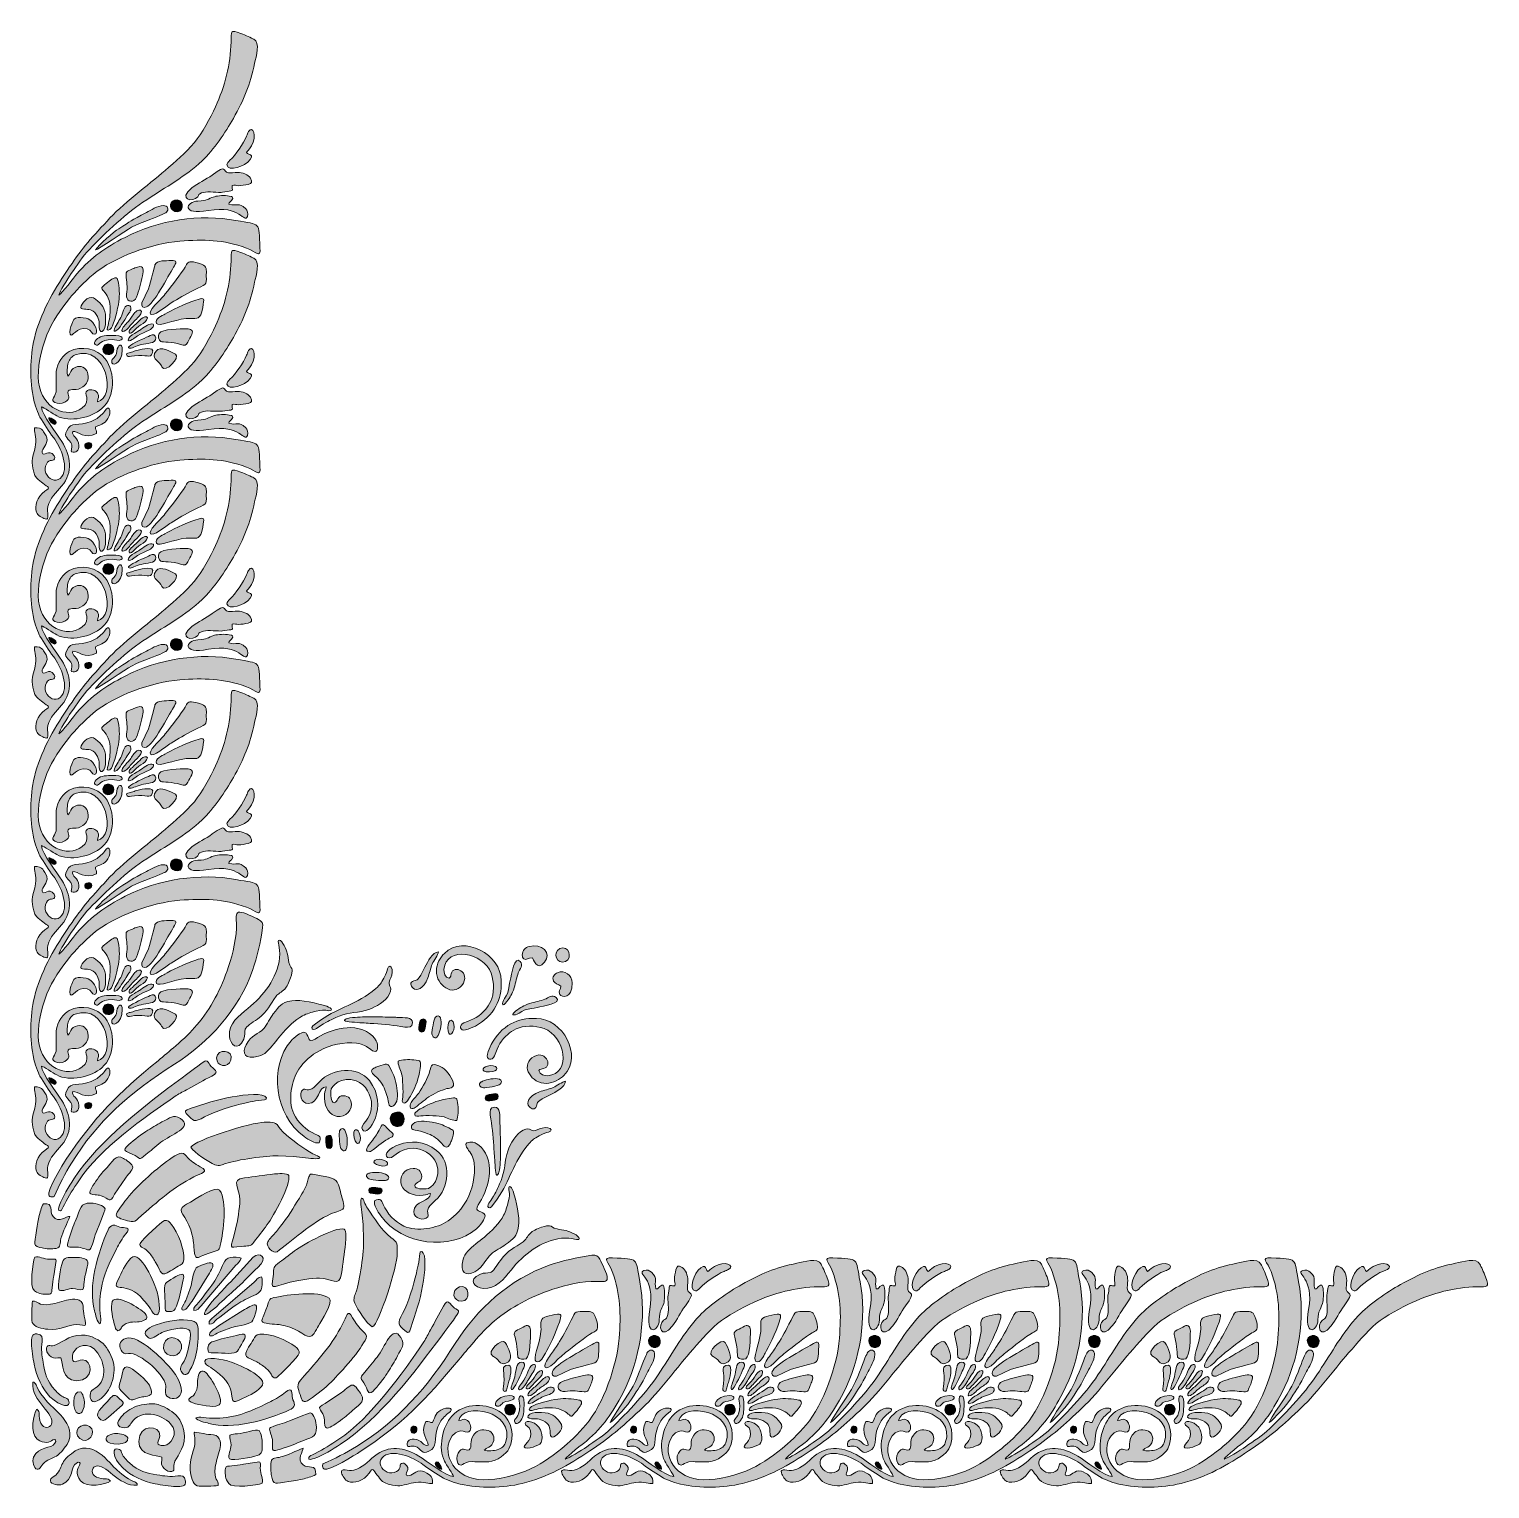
# Model space of a CAD drawing. Header units: inches. Extents: x -234 to 830, y -111 to 952.
import ezdxf

# ---------------------------------------------------------------- set-up
doc = ezdxf.new("R2010")
doc.units = ezdxf.units.IN
doc.header["$MEASUREMENT"] = 0
doc.layers.add('图层 1', color=7, linetype='Continuous')

# ---------------------------------------------------------------- blocks, each defined once
blk = doc.blocks.new('block 2')
at = {"layer": '图层 1', "true_color": 0xffffff}
h = blk.add_hatch(color=7, dxfattribs=at)
h.dxf.hatch_style = 2
edge = h.paths.add_edge_path()
edge.add_spline(control_points=[(-226.5, 669.7), (-223.4, 664.8), (-220.3, 659.4), (-216.7, 654.9), (-211.6, 648.4), (-204.3, 631.6), (-211.8, 625.1), (-215.6, 621.8), (-220.3, 624.6), (-222.2, 628.8), (-223.1, 631), (-222.8, 633.6), (-221.8, 635.5), (-219.8, 639.8), (-215.9, 636.8), (-215.7, 640.2), (-215.6, 640.8), (-215.9, 641.1), (-216.2, 641.6), (-219.8, 647.2), (-224.1, 640.1), (-224.8, 643.9), (-225.4, 647.1), (-220.4, 649.4), (-221.5, 654.6), (-221.8, 656.1), (-223.9, 659.2), (-224.5, 659.9), (-225.6, 661.1), (-227.7, 662.4), (-230.4, 661.9), (-231.3, 659.3), (-228.6, 655.7), (-229.7, 649.4), (-230.3, 645.7), (-232.3, 640.4), (-232.1, 636.5), (-231.6, 624.9), (-227, 623.8), (-224.4, 621.6), (-220.8, 618.3), (-218.1, 618.9), (-222.9, 615.7), (-228.8, 611.7), (-230.6, 604.7), (-229, 600.4), (-228.1, 598), (-225, 596.4), (-222.7, 595.6), (-218.9, 594.3), (-221.7, 600.6), (-220.8, 604.5), (-219.4, 610.6), (-214.5, 614.8), (-210.7, 619.4), (-202.1, 630), (-204.1, 641.1), (-210.5, 652), (-214.1, 657.2), (-225, 671.4), (-225.5, 677.1), (-224, 677), (-216.8, 672), (-214.2, 670.6), (-205, 665.6), (-189, 669.2), (-181.4, 675.9), (-171.5, 684.6), (-171.4, 702), (-179, 712.1), (-184.8, 719.7), (-196.6, 722), (-205.2, 717.5), (-209, 715.5), (-214.2, 709.1), (-214.7, 702.8), (-215, 698.9), (-214.6, 695.2), (-214.6, 691.2), (-214.6, 685.7), (-215.9, 685.6), (-216.7, 683.7), (-217.4, 682), (-217.2, 681.4), (-215.6, 680.4), (-213.7, 679.3), (-210.9, 679.1), (-208.4, 680.5), (-203.2, 683.4), (-206.9, 685.5), (-206, 688.7), (-203.9, 690.9), (-199.7, 688.4), (-195.3, 691.7), (-192.4, 693.8), (-190.9, 696.4), (-191.6, 701), (-192.1, 704.6), (-195.4, 707.2), (-199.2, 706.5), (-204.6, 705.4), (-204.3, 700.5), (-206.3, 699.5), (-207.1, 701.6), (-206.6, 707), (-205.9, 709.1), (-204.9, 712.1), (-203.6, 713.9), (-200.8, 715), (-177.6, 723.1), (-170.8, 683.4), (-184.7, 680.9), (-184.5, 683.6), (-182.6, 684.5), (-184.6, 687.4), (-185.6, 688.8), (-189.1, 690.6), (-191.9, 689.1), (-196, 687), (-188, 682.3), (-195.9, 676.3), (-206.4, 668.3), (-225.2, 675.5), (-227.5, 695.2), (-228.6, 704.7), (-226, 718.5), (-221.4, 729.6), (-217.2, 739.8), (-211.7, 747.4), (-205, 756.1), (-201.2, 760.7), (-194.3, 768.2), (-187.8, 773.6), (-172.3, 786.5), (-144.9, 796.1), (-124.7, 797.8), (-106.9, 799.2), (-93.4, 799), (-76, 792.8), (-69.1, 790.3), (-65.7, 784.7), (-66.2, 793), (-67.3, 812.7), (-65.4, 809.4), (-83.7, 812.9), (-109.6, 817.8), (-140.5, 813.2), (-164.5, 800.6), (-179.5, 792.8), (-188.4, 786.6), (-199.7, 774), (-201.2, 772), (-210.6, 759.4), (-212.7, 758.6), (-212.3, 760.8), (-206.7, 770.1), (-203.7, 774.2), (-199.6, 780.1), (-195.4, 786.8), (-190.5, 791.8), (-178.6, 804.2), (-163.3, 818.7), (-148.7, 828), (-135.1, 837), (-120.3, 845.1), (-108.4, 856.3), (-99.9, 864.4), (-91.3, 876.9), (-85.6, 887.2), (-77.9, 900.7), (-73.3, 911.8), (-70.1, 927.3), (-69, 932.3), (-65.9, 942.6), (-70.7, 944.9), (-72.6, 945.8), (-76.5, 947.8), (-80.1, 949.1), (-88.2, 952.2), (-87.1, 950.5), (-87.3, 942.9), (-87.5, 926.8), (-92, 910.2), (-98.6, 895.7), (-102.3, 887.5), (-108.4, 876.3), (-114, 869.6), (-120.5, 861.8), (-128, 856), (-135.3, 849.3), (-147.6, 838.8), (-167.4, 824.1), (-177.5, 812.5), (-190.4, 799.1), (-196.9, 791), (-206.7, 776.4), (-217, 761.3), (-226.2, 745.2), (-230.5, 727.2), (-233.9, 712.9), (-234, 696.6), (-231, 682), (-230.6, 679.8), (-227.6, 671.5), (-226.5, 669.7)], knot_values=[0, 0, 0, 0, 1, 1, 1, 2, 2, 2, 3, 3, 3, 4, 4, 4, 5, 5, 5, 6, 6, 6, 7, 7, 7, 8, 8, 8, 9, 9, 9, 10, 10, 10, 11, 11, 11, 12, 12, 12, 13, 13, 13, 14, 14, 14, 15, 15, 15, 16, 16, 16, 17, 17, 17, 18, 18, 18, 19, 19, 19, 20, 20, 20, 21, 21, 21, 22, 22, 22, 23, 23, 23, 24, 24, 24, 25, 25, 25, 26, 26, 26, 27, 27, 27, 28, 28, 28, 29, 29, 29, 30, 30, 30, 31, 31, 31, 32, 32, 32, 33, 33, 33, 34, 34, 34, 35, 35, 35, 36, 36, 36, 37, 37, 37, 38, 38, 38, 39, 39, 39, 40, 40, 40, 41, 41, 41, 42, 42, 42, 43, 43, 43, 44, 44, 44, 45, 45, 45, 46, 46, 46, 47, 47, 47, 48, 48, 48, 49, 49, 49, 50, 50, 50, 51, 51, 51, 52, 52, 52, 53, 53, 53, 54, 54, 54, 55, 55, 55, 56, 56, 56, 57, 57, 57, 58, 58, 58, 59, 59, 59, 60, 60, 60, 61, 61, 61, 62, 62, 62, 63, 63, 63, 64, 64, 64, 65, 65, 65, 66, 66, 66, 67, 67, 67, 68, 68, 68, 68], degree=3, periodic=1)
h = blk.add_hatch(color=7, dxfattribs=at)
h.dxf.hatch_style = 2
edge = h.paths.add_edge_path()
edge.add_spline(control_points=[(-74.6, 877.6), (-75.1, 876.6), (-75.5, 875.5), (-76, 874.2), (-78, 869), (-84.2, 860.5), (-88.1, 856.7), (-89.3, 855.6), (-90.4, 854.4), (-90.3, 853.3), (-89.5, 848.2), (-77.1, 852), (-73.4, 857.2), (-71.3, 860.1), (-72.4, 860.4), (-74.7, 861.3), (-75.1, 861.5), (-75.5, 861.7), (-76.1, 862.4), (-75.6, 863.5), (-74.7, 863.5), (-72.5, 867.2), (-68, 874.7), (-71.6, 882.5), (-74.6, 877.6)], knot_values=[0, 0, 0, 0, 1, 1, 1, 2, 2, 2, 3, 3, 3, 4, 4, 4, 5, 5, 5, 6, 6, 6, 7, 7, 7, 8, 8, 8, 8], degree=3, periodic=1)
h = blk.add_hatch(color=7, dxfattribs=at)
h.dxf.hatch_style = 2
edge = h.paths.add_edge_path()
edge.add_spline(control_points=[(-73.1, 843.6), (-74.8, 846.3), (-79, 847.9), (-82.6, 847.9), (-84.5, 847.9), (-87.9, 847.4), (-89.2, 847.6), (-94.1, 848.6), (-89.7, 854.3), (-101, 846), (-105.7, 842.6), (-111.3, 840.2), (-115.8, 836.6), (-126.5, 828.2), (-115, 825.7), (-111.6, 830.2), (-110.6, 831.6), (-111, 832.1), (-108.9, 832.9), (-105.1, 834.3), (-99.9, 833.3), (-94.5, 833.3), (-93.6, 833.3), (-90.4, 834), (-88.6, 834.2), (-84.7, 834.5), (-87, 835.9), (-86.5, 838.4), (-84.5, 838.9), (-83.6, 838.2), (-81.7, 838.2), (-80, 838.2), (-77, 838.7), (-74.8, 839.2), (-72.2, 839.8), (-71.4, 840.8), (-73.1, 843.6)], knot_values=[0, 0, 0, 0, 1, 1, 1, 2, 2, 2, 3, 3, 3, 4, 4, 4, 5, 5, 5, 6, 6, 6, 7, 7, 7, 8, 8, 8, 9, 9, 9, 10, 10, 10, 11, 11, 11, 12, 12, 12, 12], degree=3, periodic=1)
h = blk.add_hatch(color=7, dxfattribs=at)
h.dxf.hatch_style = 2
edge = h.paths.add_edge_path()
edge.add_spline(control_points=[(-87, 827.4), (-85.1, 829.8), (-86.2, 830.3), (-88.6, 830.7), (-92, 831.3), (-96.9, 831), (-99.4, 830.2), (-105, 828.5), (-104.1, 827.3), (-111.4, 827), (-120.3, 826.7), (-123.9, 816.4), (-103.8, 820.1), (-80.2, 824.6), (-77.8, 810.1), (-75.4, 815.9), (-74.5, 818), (-75.4, 820.2), (-76.6, 821.4), (-81.7, 826.6), (-83, 822.9), (-88.8, 824.7), (-88.9, 826.6), (-87.9, 826.2), (-87, 827.4)], knot_values=[0, 0, 0, 0, 1, 1, 1, 2, 2, 2, 3, 3, 3, 4, 4, 4, 5, 5, 5, 6, 6, 6, 7, 7, 7, 8, 8, 8, 8], degree=3, periodic=1)
h = blk.add_hatch(color=7, dxfattribs=at)
h.dxf.hatch_style = 2
edge = h.paths.add_edge_path()
edge.add_spline(control_points=[(-149, 818.7), (-160.6, 812.8), (-160, 812.5), (-169.1, 806.9), (-172.6, 804.7), (-183.8, 795.1), (-186, 791.4), (-184.6, 791.5), (-163.8, 805.8), (-159.7, 807.9), (-149.9, 812.9), (-141.6, 815.1), (-137.5, 817.2), (-136.1, 817.9), (-135, 818.4), (-134.3, 819), (-132.6, 820.6), (-133.1, 823.9), (-136.7, 823.7), (-140.8, 823.5), (-145.8, 820.4), (-149, 818.7)], knot_values=[0, 0, 0, 0, 1, 1, 1, 2, 2, 2, 3, 3, 3, 4, 4, 4, 5, 5, 5, 6, 6, 6, 7, 7, 7, 7], degree=3, periodic=1)
h = blk.add_hatch(color=7, dxfattribs=at)
h.dxf.hatch_style = 2
edge = h.paths.add_edge_path()
edge.add_spline(control_points=[(-128.3, 819.5), (-121.8, 817.4), (-120.8, 827.3), (-126.4, 827.8), (-132.6, 828.3), (-133, 821.1), (-128.3, 819.5)], knot_values=[0, 0, 0, 0, 1, 1, 1, 2, 2, 2, 2], degree=3, periodic=1)
h = blk.add_hatch(color=7, dxfattribs=at)
h.dxf.hatch_style = 2
edge = h.paths.add_edge_path()
edge.add_spline(control_points=[(-226.5, 510.2), (-223.4, 505.3), (-220.3, 499.9), (-216.7, 495.4), (-211.6, 488.9), (-204.3, 472.1), (-211.8, 465.6), (-215.6, 462.3), (-220.3, 465.1), (-222.2, 469.3), (-223.1, 471.5), (-222.8, 474.1), (-221.8, 476.1), (-219.8, 480.3), (-215.9, 477.3), (-215.7, 480.7), (-215.6, 481.3), (-215.9, 481.6), (-216.2, 482.1), (-219.8, 487.8), (-224.1, 480.6), (-224.8, 484.4), (-225.4, 487.6), (-220.4, 489.9), (-221.5, 495.1), (-221.8, 496.6), (-223.9, 499.7), (-224.5, 500.4), (-225.6, 501.6), (-227.7, 502.9), (-230.4, 502.4), (-231.3, 499.8), (-228.6, 496.2), (-229.7, 489.9), (-230.3, 486.2), (-232.3, 480.9), (-232.1, 477), (-231.6, 465.4), (-227, 464.4), (-224.4, 462.1), (-220.8, 458.8), (-218.1, 459.4), (-222.9, 456.2), (-228.8, 452.2), (-230.6, 445.2), (-229, 440.9), (-228.1, 438.5), (-225, 436.9), (-222.7, 436.1), (-218.9, 434.8), (-221.7, 441.1), (-220.8, 445), (-219.4, 451.1), (-214.5, 455.3), (-210.7, 460), (-202.1, 470.5), (-204.1, 481.6), (-210.5, 492.5), (-214.1, 497.7), (-225, 512), (-225.5, 517.6), (-224, 517.5), (-216.8, 512.5), (-214.2, 511.1), (-205, 506.1), (-189, 509.7), (-181.4, 516.4), (-171.5, 525.1), (-171.4, 542.5), (-179, 552.6), (-184.8, 560.2), (-196.6, 562.6), (-205.2, 558), (-209, 556), (-214.2, 549.6), (-214.7, 543.3), (-215, 539.5), (-214.6, 535.7), (-214.6, 531.7), (-214.6, 526.2), (-215.9, 526.1), (-216.7, 524.2), (-217.4, 522.5), (-217.2, 521.9), (-215.6, 520.9), (-213.7, 519.8), (-210.9, 519.6), (-208.4, 521), (-203.2, 523.9), (-206.9, 526), (-206, 529.2), (-203.9, 531.4), (-199.7, 528.9), (-195.3, 532.2), (-192.4, 534.3), (-190.9, 536.9), (-191.6, 541.5), (-192.1, 545.1), (-195.4, 547.8), (-199.2, 547), (-204.6, 545.9), (-204.3, 541), (-206.3, 540), (-207.1, 542.1), (-206.6, 547.5), (-205.9, 549.6), (-204.9, 552.6), (-203.6, 554.4), (-200.8, 555.5), (-177.6, 563.6), (-170.8, 523.9), (-184.7, 521.4), (-184.5, 524.1), (-182.6, 525), (-184.6, 527.9), (-185.6, 529.3), (-189.1, 531.1), (-191.9, 529.6), (-196, 527.5), (-188, 522.8), (-195.9, 516.8), (-206.4, 508.8), (-225.2, 516), (-227.5, 535.7), (-228.6, 545.2), (-226, 559), (-221.4, 570.1), (-217.2, 580.3), (-211.7, 587.9), (-205, 596.6), (-201.2, 601.2), (-194.3, 608.7), (-187.8, 614.1), (-172.3, 627), (-144.9, 636.7), (-124.7, 638.3), (-106.9, 639.7), (-93.4, 639.5), (-76, 633.3), (-69.1, 630.8), (-65.7, 625.2), (-66.2, 633.5), (-67.3, 653.2), (-65.4, 649.9), (-83.7, 653.4), (-109.6, 658.3), (-140.5, 653.7), (-164.5, 641.1), (-179.5, 633.3), (-188.4, 627.1), (-199.7, 614.5), (-201.2, 612.5), (-210.6, 599.9), (-212.7, 599.1), (-212.3, 601.3), (-206.7, 610.6), (-203.7, 614.8), (-199.6, 620.6), (-195.4, 627.3), (-190.5, 632.3), (-178.6, 644.7), (-163.3, 659.3), (-148.7, 668.5), (-135.1, 677.5), (-120.3, 685.6), (-108.4, 696.8), (-99.9, 704.9), (-91.3, 717.5), (-85.6, 727.7), (-77.9, 741.2), (-73.3, 752.3), (-70.1, 767.9), (-69, 772.9), (-65.9, 783.2), (-70.7, 785.4), (-72.6, 786.3), (-76.5, 788.3), (-80.1, 789.6), (-88.2, 792.7), (-87.1, 791), (-87.3, 783.4), (-87.5, 767.3), (-92, 750.7), (-98.6, 736.2), (-102.3, 728), (-108.4, 716.8), (-114, 710.1), (-120.5, 702.4), (-128, 696.5), (-135.3, 689.8), (-147.6, 679.3), (-167.4, 664.6), (-177.5, 653), (-190.4, 639.6), (-196.9, 631.5), (-206.7, 617), (-217, 601.8), (-226.2, 585.7), (-230.5, 567.7), (-233.9, 553.4), (-234, 537.1), (-231, 522.5), (-230.6, 520.3), (-227.6, 512), (-226.5, 510.2)], knot_values=[0, 0, 0, 0, 1, 1, 1, 2, 2, 2, 3, 3, 3, 4, 4, 4, 5, 5, 5, 6, 6, 6, 7, 7, 7, 8, 8, 8, 9, 9, 9, 10, 10, 10, 11, 11, 11, 12, 12, 12, 13, 13, 13, 14, 14, 14, 15, 15, 15, 16, 16, 16, 17, 17, 17, 18, 18, 18, 19, 19, 19, 20, 20, 20, 21, 21, 21, 22, 22, 22, 23, 23, 23, 24, 24, 24, 25, 25, 25, 26, 26, 26, 27, 27, 27, 28, 28, 28, 29, 29, 29, 30, 30, 30, 31, 31, 31, 32, 32, 32, 33, 33, 33, 34, 34, 34, 35, 35, 35, 36, 36, 36, 37, 37, 37, 38, 38, 38, 39, 39, 39, 40, 40, 40, 41, 41, 41, 42, 42, 42, 43, 43, 43, 44, 44, 44, 45, 45, 45, 46, 46, 46, 47, 47, 47, 48, 48, 48, 49, 49, 49, 50, 50, 50, 51, 51, 51, 52, 52, 52, 53, 53, 53, 54, 54, 54, 55, 55, 55, 56, 56, 56, 57, 57, 57, 58, 58, 58, 59, 59, 59, 60, 60, 60, 61, 61, 61, 62, 62, 62, 63, 63, 63, 64, 64, 64, 65, 65, 65, 66, 66, 66, 67, 67, 67, 68, 68, 68, 68], degree=3, periodic=1)
h = blk.add_hatch(color=7, dxfattribs=at)
h.dxf.hatch_style = 2
edge = h.paths.add_edge_path()
edge.add_spline(control_points=[(-155.5, 778.9), (-156.7, 778.5), (-157.9, 778.1), (-159.1, 777.6), (-163.8, 775.6), (-164, 776.1), (-163.6, 771.3), (-163.4, 769.1), (-163.1, 767), (-163, 764.9), (-162.9, 762), (-163.6, 759.7), (-163.4, 757.4), (-163.1, 753.4), (-158, 752.6), (-156.2, 757.1), (-154.3, 761.9), (-153.1, 767.1), (-151.9, 772.6), (-151.2, 776.3), (-150.3, 780.7), (-155.5, 778.9)], knot_values=[0, 0, 0, 0, 1, 1, 1, 2, 2, 2, 3, 3, 3, 4, 4, 4, 5, 5, 5, 6, 6, 6, 7, 7, 7, 7], degree=3, periodic=1)
h = blk.add_hatch(color=7, dxfattribs=at)
h.dxf.hatch_style = 2
edge = h.paths.add_edge_path()
edge.add_spline(control_points=[(-131, 783.7), (-135, 783.4), (-141.3, 784.2), (-142.7, 780.7), (-143.1, 779.7), (-145.4, 768.9), (-147.5, 763.1), (-147.5, 763.1), (-152.4, 752.9), (-152.4, 752.9), (-152.9, 750.1), (-151.2, 749), (-148.9, 749.9), (-143.8, 751.7), (-133.2, 772.2), (-129.2, 778.8), (-127.2, 782.1), (-126.1, 784.1), (-131, 783.7)], knot_values=[0, 0, 0, 0, 1, 1, 1, 2, 2, 2, 3, 3, 3, 4, 4, 4, 5, 5, 5, 6, 6, 6, 6], degree=3, periodic=1)
h = blk.add_hatch(color=7, dxfattribs=at)
h.dxf.hatch_style = 2
edge = h.paths.add_edge_path()
edge.add_spline(control_points=[(-105.3, 772.3), (-105.4, 775.5), (-104.6, 778.9), (-107.3, 780.3), (-109, 781.1), (-112.8, 782.5), (-114.6, 782.7), (-119.1, 783.2), (-119.1, 781.8), (-120.8, 778.9), (-123.5, 774.3), (-130.5, 765.3), (-135.2, 759.4), (-137.5, 756.5), (-140.1, 753.8), (-142.8, 751.1), (-149.1, 744.5), (-146, 742), (-139.1, 747), (-136.1, 749.2), (-133.4, 751), (-130.8, 752.8), (-125.7, 756.1), (-120.9, 758.8), (-114.5, 762.1), (-105.7, 766.6), (-105, 765.3), (-105.3, 772.3)], knot_values=[0, 0, 0, 0, 1, 1, 1, 2, 2, 2, 3, 3, 3, 4, 4, 4, 5, 5, 5, 6, 6, 6, 7, 7, 7, 8, 8, 8, 9, 9, 9, 9], degree=3, periodic=1)
h = blk.add_hatch(color=7, dxfattribs=at)
h.dxf.hatch_style = 2
edge = h.paths.add_edge_path()
edge.add_spline(control_points=[(-172, 771.1), (-173, 771.1), (-176.8, 768.3), (-179.4, 766), (-182.3, 763.4), (-182, 763.9), (-179.9, 761.4), (-178, 759.1), (-175.1, 755), (-175.3, 747.2), (-175.4, 743.5), (-176.2, 738.7), (-177.3, 735.1), (-178.3, 732.2), (-175.7, 732.6), (-174.5, 734.6), (-172.3, 738.3), (-169.9, 748.1), (-169, 753.9), (-168.3, 758.4), (-168.8, 764.7), (-169.7, 769.1), (-169.9, 770.3), (-170.5, 771.2), (-172, 771.1)], knot_values=[0, 0, 0, 0, 1, 1, 1, 2, 2, 2, 3, 3, 3, 4, 4, 4, 5, 5, 5, 6, 6, 6, 7, 7, 7, 8, 8, 8, 8], degree=3, periodic=1)
h = blk.add_hatch(color=7, dxfattribs=at)
h.dxf.hatch_style = 2
edge = h.paths.add_edge_path()
edge.add_spline(control_points=[(-186, 755.6), (-190.2, 759.2), (-195, 753.9), (-196.4, 750.8), (-197.4, 748.7), (-196.1, 748.5), (-194.1, 748.3), (-191.3, 748), (-188.2, 748.6), (-185.6, 744.5), (-182.8, 740.2), (-183.4, 737.3), (-183.3, 734.7), (-183.1, 732), (-181.8, 730.8), (-180, 733.3), (-178.6, 735.2), (-178.7, 738.8), (-178.7, 742.1), (-178.8, 749.3), (-181.5, 751.8), (-186, 755.6)], knot_values=[0, 0, 0, 0, 1, 1, 1, 2, 2, 2, 3, 3, 3, 4, 4, 4, 5, 5, 5, 6, 6, 6, 7, 7, 7, 7], degree=3, periodic=1)
h = blk.add_hatch(color=7, dxfattribs=at)
h.dxf.hatch_style = 2
edge = h.paths.add_edge_path()
edge.add_spline(control_points=[(-109.4, 744.2), (-108.8, 745.6), (-107.9, 748.9), (-107.5, 751.8), (-106.6, 757.1), (-107.7, 756.5), (-113, 754.9), (-120.4, 752.6), (-131.6, 747), (-135.5, 744.7), (-137.3, 743.7), (-143.5, 741.1), (-141.6, 737.9), (-140, 735.3), (-129.4, 740.5), (-120, 741.5), (-115.3, 742), (-111.2, 740), (-109.4, 744.2)], knot_values=[0, 0, 0, 0, 1, 1, 1, 2, 2, 2, 3, 3, 3, 4, 4, 4, 5, 5, 5, 6, 6, 6, 6], degree=3, periodic=1)
h = blk.add_hatch(color=7, dxfattribs=at)
h.dxf.hatch_style = 2
edge = h.paths.add_edge_path()
edge.add_spline(control_points=[(-165, 749.1), (-165.8, 747.3), (-166.5, 745.1), (-167.2, 743.2), (-168.2, 740.7), (-171.1, 737), (-172.1, 734.1), (-172.8, 732.1), (-172.5, 731.5), (-170.6, 732.9), (-167.4, 735.2), (-163.9, 742.5), (-162.2, 744.6), (-161.5, 745.5), (-160.7, 746.6), (-160.4, 747.9), (-159.3, 751.8), (-163.7, 752), (-165, 749.1)], knot_values=[0, 0, 0, 0, 1, 1, 1, 2, 2, 2, 3, 3, 3, 4, 4, 4, 5, 5, 5, 6, 6, 6, 6], degree=3, periodic=1)
h = blk.add_hatch(color=7, dxfattribs=at)
h.dxf.hatch_style = 2
edge = h.paths.add_edge_path()
edge.add_spline(control_points=[(-164, 732.9), (-162.2, 734.2), (-160.5, 736.8), (-158.7, 738.7), (-156.7, 740.7), (-154, 743.1), (-153, 745), (-151.7, 747.4), (-154, 748.5), (-156, 747), (-157.9, 745.7), (-159.7, 742.7), (-160.9, 740.9), (-162.2, 739), (-165.1, 736.5), (-166.3, 734.2), (-167.7, 731.5), (-165.6, 731.8), (-164, 732.9)], knot_values=[0, 0, 0, 0, 1, 1, 1, 2, 2, 2, 3, 3, 3, 4, 4, 4, 5, 5, 5, 6, 6, 6, 6], degree=3, periodic=1)
h = blk.add_hatch(color=7, dxfattribs=at)
h.dxf.hatch_style = 2
edge = h.paths.add_edge_path()
edge.add_spline(control_points=[(-198.6, 742.2), (-202.3, 741.6), (-202.1, 740.5), (-203.4, 737.3), (-204, 735.9), (-205.4, 731.5), (-204.6, 730.1), (-202.7, 727.1), (-200.3, 735.7), (-192.1, 733.9), (-188.6, 733.2), (-188.7, 729.8), (-186.8, 730), (-183.3, 730.1), (-186.1, 739.1), (-191.3, 741.2), (-193.1, 741.9), (-196.7, 742.5), (-198.6, 742.2)], knot_values=[0, 0, 0, 0, 1, 1, 1, 2, 2, 2, 3, 3, 3, 4, 4, 4, 5, 5, 5, 6, 6, 6, 6], degree=3, periodic=1)
h = blk.add_hatch(color=7, dxfattribs=at)
h.dxf.hatch_style = 2
edge = h.paths.add_edge_path()
edge.add_spline(control_points=[(-159.3, 726.1), (-158.7, 726.5), (-158.1, 727.1), (-157.5, 727.5), (-151.7, 731.8), (-145.7, 732.6), (-144.1, 735.4), (-143.4, 736.6), (-143.5, 737.3), (-145, 737.5), (-147.6, 737.7), (-150.9, 734.7), (-154.1, 732.8), (-155.1, 732.2), (-155.5, 732), (-156.4, 731.4), (-157.9, 730.5), (-160.7, 729), (-161.8, 727.2), (-163.4, 724.6), (-160.6, 725), (-159.3, 726.1)], knot_values=[0, 0, 0, 0, 1, 1, 1, 2, 2, 2, 3, 3, 3, 4, 4, 4, 5, 5, 5, 6, 6, 6, 7, 7, 7, 7], degree=3, periodic=1)
h = blk.add_hatch(color=7, dxfattribs=at)
h.dxf.hatch_style = 2
edge = h.paths.add_edge_path()
edge.add_spline(control_points=[(-159.8, 731.1), (-158.5, 731.8), (-157.7, 733.5), (-154.5, 735.9), (-152.7, 737.2), (-150, 738.4), (-148.8, 740.4), (-147.2, 743.3), (-149.5, 743.2), (-151.5, 742.1), (-153.3, 741.2), (-154.5, 739.3), (-155.9, 738.2), (-157, 737.2), (-158, 736.1), (-159.2, 735.1), (-160.2, 734.1), (-161.3, 733.5), (-161.5, 732.3), (-161.8, 730.8), (-161.1, 730.4), (-159.8, 731.1)], knot_values=[0, 0, 0, 0, 1, 1, 1, 2, 2, 2, 3, 3, 3, 4, 4, 4, 5, 5, 5, 6, 6, 6, 7, 7, 7, 7], degree=3, periodic=1)
h = blk.add_hatch(color=7, dxfattribs=at)
h.dxf.hatch_style = 2
edge = h.paths.add_edge_path()
edge.add_spline(control_points=[(-185.2, 722.2), (-183.2, 721.6), (-182.8, 726.2), (-173.9, 726.2), (-171.4, 726.2), (-169.3, 724.9), (-167.4, 725.9), (-166.1, 726.6), (-166.5, 727.7), (-167.5, 728.4), (-169.2, 729.5), (-173, 729.1), (-176.6, 729.1), (-180.8, 729.1), (-184.5, 727.7), (-186.2, 725.1), (-187.1, 723.7), (-187.1, 722.6), (-185.2, 722.2)], knot_values=[0, 0, 0, 0, 1, 1, 1, 2, 2, 2, 3, 3, 3, 4, 4, 4, 5, 5, 5, 6, 6, 6, 6], degree=3, periodic=1)
h = blk.add_hatch(color=7, dxfattribs=at)
h.dxf.hatch_style = 2
edge = h.paths.add_edge_path()
edge.add_spline(control_points=[(-172.8, 718.6), (-172.4, 723.6), (-179.6, 724.7), (-180.6, 719.5), (-181.5, 714.4), (-173.1, 713.4), (-172.8, 718.6)], knot_values=[0, 0, 0, 0, 1, 1, 1, 2, 2, 2, 2], degree=3, periodic=1)
h = blk.add_hatch(color=7, dxfattribs=at)
h.dxf.hatch_style = 2
edge = h.paths.add_edge_path()
edge.add_spline(control_points=[(-166.5, 718.8), (-166.5, 724), (-169.9, 722.5), (-170.5, 717.8), (-171.2, 712.3), (-173.7, 713.2), (-174.2, 710.9), (-175.3, 705.8), (-166.5, 708), (-166.5, 718.8)], knot_values=[0, 0, 0, 0, 1, 1, 1, 2, 2, 2, 3, 3, 3, 3], degree=3, periodic=1)
h = blk.add_hatch(color=7, dxfattribs=at)
h.dxf.hatch_style = 2
edge = h.paths.add_edge_path()
edge.add_spline(control_points=[(-142.5, 728.7), (-143.8, 730.6), (-145.8, 729.2), (-147.5, 728.4), (-150.3, 727.1), (-159.1, 723.5), (-161.6, 721.2), (-162.7, 720.3), (-162.1, 719.8), (-160.8, 719.8), (-158.8, 719.9), (-155.8, 722), (-151, 722.8), (-149.2, 723), (-146, 723.7), (-144.6, 724.1), (-142.7, 724.6), (-141.4, 727.2), (-142.5, 728.7)], knot_values=[0, 0, 0, 0, 1, 1, 1, 2, 2, 2, 3, 3, 3, 4, 4, 4, 5, 5, 5, 6, 6, 6, 6], degree=3, periodic=1)
h = blk.add_hatch(color=7, dxfattribs=at)
h.dxf.hatch_style = 2
edge = h.paths.add_edge_path()
edge.add_spline(control_points=[(-118.7, 724.3), (-117.8, 726.1), (-116.7, 728.1), (-115.9, 729.8), (-114.4, 732.7), (-116.6, 734), (-119.6, 734), (-123.9, 734), (-137.7, 733.9), (-139.6, 730.6), (-140.5, 729.1), (-140.3, 725.5), (-138.4, 724.7), (-137.1, 724.2), (-130.1, 724.6), (-124, 722.6), (-121, 721.7), (-120.1, 721.7), (-118.7, 724.3)], knot_values=[0, 0, 0, 0, 1, 1, 1, 2, 2, 2, 3, 3, 3, 4, 4, 4, 5, 5, 5, 6, 6, 6, 6], degree=3, periodic=1)
h = blk.add_hatch(color=7, dxfattribs=at)
h.dxf.hatch_style = 2
edge = h.paths.add_edge_path()
edge.add_spline(control_points=[(-157.7, 714.4), (-149, 715.4), (-146, 712.3), (-144.7, 716.1), (-143.4, 719.4), (-145.6, 719.6), (-147.9, 719.6), (-150.8, 719.6), (-153.4, 718.9), (-156, 718.2), (-157.5, 717.9), (-158.5, 717.4), (-159.8, 717), (-160.6, 716.8), (-160.9, 716.8), (-161.6, 716.6), (-162.8, 716.2), (-164.2, 716), (-163, 714.3), (-162.3, 713.4), (-161, 714.1), (-157.7, 714.4)], knot_values=[0, 0, 0, 0, 1, 1, 1, 2, 2, 2, 3, 3, 3, 4, 4, 4, 5, 5, 5, 6, 6, 6, 7, 7, 7, 7], degree=3, periodic=1)
h = blk.add_hatch(color=7, dxfattribs=at)
h.dxf.hatch_style = 2
edge = h.paths.add_edge_path()
edge.add_spline(control_points=[(-138.5, 707.7), (-138.1, 707.1), (-137.9, 706.7), (-137.8, 706.4), (-134.9, 701), (-124.1, 713.5), (-127.7, 715.5), (-131.4, 717.5), (-138.9, 721.7), (-141.8, 717.8), (-146, 712.2), (-140.7, 711.6), (-138.5, 707.7)], knot_values=[0, 0, 0, 0, 1, 1, 1, 2, 2, 2, 3, 3, 3, 4, 4, 4, 4], degree=3, periodic=1)
h = blk.add_hatch(color=7, dxfattribs=at)
h.dxf.hatch_style = 2
edge = h.paths.add_edge_path()
edge.add_spline(control_points=[(-74.6, 718.1), (-75.1, 717.1), (-75.5, 716), (-76, 714.7), (-78, 709.5), (-84.2, 701), (-88.1, 697.2), (-89.3, 696.1), (-90.4, 694.9), (-90.3, 693.8), (-89.5, 688.7), (-77.1, 692.5), (-73.4, 697.7), (-71.3, 700.6), (-72.4, 700.9), (-74.7, 701.9), (-75.1, 702), (-75.5, 702.3), (-76.1, 702.9), (-75.6, 704), (-74.7, 704), (-72.5, 707.7), (-68, 715.2), (-71.6, 723), (-74.6, 718.1)], knot_values=[0, 0, 0, 0, 1, 1, 1, 2, 2, 2, 3, 3, 3, 4, 4, 4, 5, 5, 5, 6, 6, 6, 7, 7, 7, 8, 8, 8, 8], degree=3, periodic=1)
h = blk.add_hatch(color=7, dxfattribs=at)
h.dxf.hatch_style = 2
edge = h.paths.add_edge_path()
edge.add_spline(control_points=[(-73.1, 684.1), (-74.8, 686.8), (-79, 688.4), (-82.6, 688.4), (-84.5, 688.4), (-87.9, 687.9), (-89.2, 688.1), (-94.1, 689.1), (-89.7, 694.8), (-101, 686.5), (-105.7, 683.1), (-111.3, 680.7), (-115.8, 677.1), (-126.5, 668.7), (-115, 666.2), (-111.6, 670.7), (-110.6, 672.1), (-111, 672.6), (-108.9, 673.4), (-105.1, 674.8), (-99.9, 673.8), (-94.5, 673.9), (-93.6, 673.9), (-90.4, 674.5), (-88.6, 674.7), (-84.7, 675), (-87, 676.4), (-86.5, 678.9), (-84.5, 679.4), (-83.6, 678.7), (-81.7, 678.7), (-80, 678.7), (-77, 679.2), (-74.8, 679.7), (-72.2, 680.3), (-71.4, 681.3), (-73.1, 684.1)], knot_values=[0, 0, 0, 0, 1, 1, 1, 2, 2, 2, 3, 3, 3, 4, 4, 4, 5, 5, 5, 6, 6, 6, 7, 7, 7, 8, 8, 8, 9, 9, 9, 10, 10, 10, 11, 11, 11, 12, 12, 12, 12], degree=3, periodic=1)
h = blk.add_hatch(color=7, dxfattribs=at)
h.dxf.hatch_style = 2
edge = h.paths.add_edge_path()
edge.add_spline(control_points=[(-218.5, 666.1), (-217.9, 665.4), (-216.3, 663.5), (-214.9, 664.9), (-214, 665.8), (-215.5, 667.2), (-217.1, 668.2), (-220.9, 670.4), (-220.9, 669), (-218.5, 666.1)], knot_values=[0, 0, 0, 0, 1, 1, 1, 2, 2, 2, 3, 3, 3, 3], degree=3, periodic=1)
h = blk.add_hatch(color=7, dxfattribs=at)
h.dxf.hatch_style = 2
edge = h.paths.add_edge_path()
edge.add_spline(control_points=[(-176.2, 670.5), (-174.4, 675.1), (-176.5, 678.3), (-178.9, 674.5), (-180.3, 672.5), (-183.6, 669.4), (-185.8, 668.1), (-195.2, 662.6), (-202.7, 666.3), (-205.7, 662), (-210.2, 655.4), (-206.8, 655.4), (-204.1, 651.2), (-202.2, 648.2), (-204, 646.6), (-203.6, 644.4), (-200.1, 643.3), (-198.2, 645.2), (-198.2, 649), (-198.2, 655), (-203.9, 655.5), (-202.5, 659.3), (-198.6, 659.5), (-194.2, 653.2), (-185.3, 657.7), (-185, 660.1), (-186.3, 660.4), (-186, 662.5), (-181.3, 664.9), (-178.5, 664.6), (-176.2, 670.5)], knot_values=[0, 0, 0, 0, 1, 1, 1, 2, 2, 2, 3, 3, 3, 4, 4, 4, 5, 5, 5, 6, 6, 6, 7, 7, 7, 8, 8, 8, 9, 9, 9, 10, 10, 10, 10], degree=3, periodic=1)
h = blk.add_hatch(color=7, dxfattribs=at)
h.dxf.hatch_style = 2
edge = h.paths.add_edge_path()
edge.add_spline(control_points=[(-87, 667.9), (-85.1, 670.3), (-86.2, 670.8), (-88.6, 671.2), (-92, 671.8), (-96.9, 671.5), (-99.4, 670.8), (-105, 669), (-104.1, 667.8), (-111.4, 667.5), (-120.3, 667.2), (-123.9, 656.9), (-103.8, 660.6), (-80.2, 665.1), (-77.8, 650.6), (-75.4, 656.4), (-74.5, 658.5), (-75.4, 660.7), (-76.6, 661.9), (-81.7, 667.1), (-83, 663.4), (-88.8, 665.2), (-88.9, 667.1), (-87.9, 666.7), (-87, 667.9)], knot_values=[0, 0, 0, 0, 1, 1, 1, 2, 2, 2, 3, 3, 3, 4, 4, 4, 5, 5, 5, 6, 6, 6, 7, 7, 7, 8, 8, 8, 8], degree=3, periodic=1)
h = blk.add_hatch(color=7, dxfattribs=at)
h.dxf.hatch_style = 2
edge = h.paths.add_edge_path()
edge.add_spline(control_points=[(-149, 659.2), (-160.6, 653.3), (-160, 653), (-169.1, 647.4), (-172.6, 645.2), (-183.8, 635.6), (-186, 631.9), (-184.6, 632), (-163.8, 646.3), (-159.7, 648.4), (-149.9, 653.4), (-141.6, 655.6), (-137.5, 657.7), (-136.1, 658.4), (-135, 658.9), (-134.3, 659.5), (-132.6, 661.1), (-133.1, 664.4), (-136.7, 664.2), (-140.8, 664), (-145.8, 660.9), (-149, 659.2)], knot_values=[0, 0, 0, 0, 1, 1, 1, 2, 2, 2, 3, 3, 3, 4, 4, 4, 5, 5, 5, 6, 6, 6, 7, 7, 7, 7], degree=3, periodic=1)
h = blk.add_hatch(color=7, dxfattribs=at)
h.dxf.hatch_style = 2
edge = h.paths.add_edge_path()
edge.add_spline(control_points=[(-128.3, 660), (-121.8, 657.9), (-120.8, 667.8), (-126.4, 668.3), (-132.6, 668.8), (-133, 661.6), (-128.3, 660)], knot_values=[0, 0, 0, 0, 1, 1, 1, 2, 2, 2, 2], degree=3, periodic=1)
h = blk.add_hatch(color=7, dxfattribs=at)
h.dxf.hatch_style = 2
edge = h.paths.add_edge_path()
edge.add_spline(control_points=[(-191, 646.7), (-188, 647.2), (-187.8, 651.4), (-191.5, 651.1), (-195.2, 650.8), (-194.4, 646.1), (-191, 646.7)], knot_values=[0, 0, 0, 0, 1, 1, 1, 2, 2, 2, 2], degree=3, periodic=1)
h = blk.add_hatch(color=7, dxfattribs=at)
h.dxf.hatch_style = 2
edge = h.paths.add_edge_path()
edge.add_spline(control_points=[(-226.5, 350.2), (-223.4, 345.3), (-220.3, 339.9), (-216.7, 335.4), (-211.6, 328.9), (-204.3, 312.1), (-211.8, 305.6), (-215.6, 302.3), (-220.3, 305.1), (-222.2, 309.4), (-223.1, 311.5), (-222.8, 314.1), (-221.8, 316.1), (-219.8, 320.3), (-215.9, 317.4), (-215.7, 320.7), (-215.6, 321.3), (-215.9, 321.6), (-216.2, 322.2), (-219.8, 327.8), (-224.1, 320.6), (-224.8, 324.4), (-225.4, 327.6), (-220.4, 329.9), (-221.5, 335.1), (-221.8, 336.6), (-223.9, 339.7), (-224.5, 340.4), (-225.6, 341.6), (-227.7, 342.9), (-230.4, 342.4), (-231.3, 339.9), (-228.6, 336.2), (-229.7, 329.9), (-230.3, 326.2), (-232.3, 320.9), (-232.1, 317), (-231.6, 305.4), (-227, 304.4), (-224.4, 302.1), (-220.8, 298.9), (-218.1, 299.4), (-222.9, 296.2), (-228.8, 292.2), (-230.6, 285.2), (-229, 281), (-228.1, 278.5), (-225, 276.9), (-222.7, 276.1), (-218.9, 274.8), (-221.7, 281.1), (-220.8, 285), (-219.4, 291.1), (-214.5, 295.3), (-210.7, 300), (-202.1, 310.6), (-204.1, 321.6), (-210.5, 332.5), (-214.1, 337.7), (-225, 352), (-225.5, 357.6), (-224, 357.5), (-216.8, 352.5), (-214.2, 351.1), (-205, 346.1), (-189, 349.7), (-181.4, 356.4), (-171.5, 365.1), (-171.4, 382.5), (-179, 392.6), (-184.8, 400.2), (-196.6, 402.6), (-205.2, 398), (-209, 396), (-214.2, 389.6), (-214.7, 383.3), (-215, 379.5), (-214.6, 375.7), (-214.6, 371.8), (-214.6, 366.2), (-215.9, 366.1), (-216.7, 364.3), (-217.4, 362.5), (-217.2, 361.9), (-215.6, 360.9), (-213.7, 359.8), (-210.9, 359.6), (-208.4, 361), (-203.2, 363.9), (-206.9, 366), (-206, 369.2), (-203.9, 371.4), (-199.7, 368.9), (-195.3, 372.2), (-192.4, 374.3), (-190.9, 376.9), (-191.6, 381.5), (-192.1, 385.1), (-195.4, 387.8), (-199.2, 387), (-204.6, 385.9), (-204.3, 381.1), (-206.3, 380), (-207.1, 382.1), (-206.6, 387.5), (-205.9, 389.6), (-204.9, 392.6), (-203.6, 394.4), (-200.8, 395.5), (-177.6, 403.6), (-170.8, 363.9), (-184.7, 361.4), (-184.5, 364.1), (-182.6, 365), (-184.6, 367.9), (-185.6, 369.3), (-189.1, 371.1), (-191.9, 369.6), (-196, 367.5), (-188, 362.8), (-195.9, 356.8), (-206.4, 348.8), (-225.2, 356), (-227.5, 375.7), (-228.6, 385.2), (-226, 399), (-221.4, 410.1), (-217.2, 420.3), (-211.7, 427.9), (-205, 436.6), (-201.2, 441.2), (-194.3, 448.7), (-187.8, 454.1), (-172.3, 467), (-144.9, 476.7), (-124.7, 478.3), (-106.9, 479.7), (-93.4, 479.5), (-76, 473.3), (-69.1, 470.8), (-65.7, 465.2), (-66.2, 473.5), (-67.3, 493.2), (-65.4, 489.9), (-83.7, 493.4), (-109.6, 498.3), (-140.5, 493.7), (-164.5, 481.1), (-179.5, 473.3), (-188.4, 467.1), (-199.7, 454.5), (-201.2, 452.5), (-210.6, 439.9), (-212.7, 439.1), (-212.3, 441.3), (-206.7, 450.6), (-203.7, 454.8), (-199.6, 460.6), (-195.4, 467.3), (-190.5, 472.3), (-178.6, 484.7), (-163.3, 499.3), (-148.7, 508.5), (-135.1, 517.5), (-120.3, 525.6), (-108.4, 536.8), (-99.9, 544.9), (-91.3, 557.5), (-85.6, 567.7), (-77.9, 581.2), (-73.3, 592.3), (-70.1, 607.9), (-69, 612.9), (-65.9, 623.2), (-70.7, 625.5), (-72.6, 626.3), (-76.5, 628.3), (-80.1, 629.6), (-88.2, 632.7), (-87.1, 631), (-87.3, 623.4), (-87.5, 607.3), (-92, 590.7), (-98.6, 576.2), (-102.3, 568), (-108.4, 556.8), (-114, 550.1), (-120.5, 542.4), (-128, 536.5), (-135.3, 529.8), (-147.6, 519.3), (-167.4, 504.6), (-177.5, 493.1), (-190.4, 479.6), (-196.9, 471.5), (-206.7, 457), (-217, 441.8), (-226.2, 425.7), (-230.5, 407.7), (-233.9, 393.4), (-234, 377.1), (-231, 362.6), (-230.6, 360.3), (-227.6, 352.1), (-226.5, 350.2)], knot_values=[0, 0, 0, 0, 1, 1, 1, 2, 2, 2, 3, 3, 3, 4, 4, 4, 5, 5, 5, 6, 6, 6, 7, 7, 7, 8, 8, 8, 9, 9, 9, 10, 10, 10, 11, 11, 11, 12, 12, 12, 13, 13, 13, 14, 14, 14, 15, 15, 15, 16, 16, 16, 17, 17, 17, 18, 18, 18, 19, 19, 19, 20, 20, 20, 21, 21, 21, 22, 22, 22, 23, 23, 23, 24, 24, 24, 25, 25, 25, 26, 26, 26, 27, 27, 27, 28, 28, 28, 29, 29, 29, 30, 30, 30, 31, 31, 31, 32, 32, 32, 33, 33, 33, 34, 34, 34, 35, 35, 35, 36, 36, 36, 37, 37, 37, 38, 38, 38, 39, 39, 39, 40, 40, 40, 41, 41, 41, 42, 42, 42, 43, 43, 43, 44, 44, 44, 45, 45, 45, 46, 46, 46, 47, 47, 47, 48, 48, 48, 49, 49, 49, 50, 50, 50, 51, 51, 51, 52, 52, 52, 53, 53, 53, 54, 54, 54, 55, 55, 55, 56, 56, 56, 57, 57, 57, 58, 58, 58, 59, 59, 59, 60, 60, 60, 61, 61, 61, 62, 62, 62, 63, 63, 63, 64, 64, 64, 65, 65, 65, 66, 66, 66, 67, 67, 67, 68, 68, 68, 68], degree=3, periodic=1)
h = blk.add_hatch(color=7, dxfattribs=at)
h.dxf.hatch_style = 2
edge = h.paths.add_edge_path()
edge.add_spline(control_points=[(-155.5, 618.9), (-156.7, 618.6), (-157.9, 618.1), (-159.1, 617.6), (-163.8, 615.6), (-164, 616.2), (-163.6, 611.3), (-163.4, 609.2), (-163.1, 607), (-163, 604.9), (-162.9, 602), (-163.6, 599.7), (-163.4, 597.5), (-163.1, 593.4), (-158, 592.6), (-156.2, 597.1), (-154.3, 601.9), (-153.1, 607.1), (-151.9, 612.6), (-151.2, 616.3), (-150.3, 620.7), (-155.5, 618.9)], knot_values=[0, 0, 0, 0, 1, 1, 1, 2, 2, 2, 3, 3, 3, 4, 4, 4, 5, 5, 5, 6, 6, 6, 7, 7, 7, 7], degree=3, periodic=1)
h = blk.add_hatch(color=7, dxfattribs=at)
h.dxf.hatch_style = 2
edge = h.paths.add_edge_path()
edge.add_spline(control_points=[(-131, 623.7), (-135, 623.4), (-141.3, 624.2), (-142.7, 620.7), (-143.1, 619.7), (-145.4, 608.9), (-147.5, 603.1), (-147.5, 603.1), (-152.4, 592.9), (-152.4, 592.9), (-152.9, 590.1), (-151.2, 589), (-148.9, 589.9), (-143.8, 591.8), (-133.2, 612.2), (-129.2, 618.8), (-127.2, 622.1), (-126.1, 624.1), (-131, 623.7)], knot_values=[0, 0, 0, 0, 1, 1, 1, 2, 2, 2, 3, 3, 3, 4, 4, 4, 5, 5, 5, 6, 6, 6, 6], degree=3, periodic=1)
h = blk.add_hatch(color=7, dxfattribs=at)
h.dxf.hatch_style = 2
edge = h.paths.add_edge_path()
edge.add_spline(control_points=[(-105.3, 612.3), (-105.4, 615.5), (-104.6, 618.9), (-107.3, 620.3), (-109, 621.2), (-112.8, 622.5), (-114.6, 622.7), (-119.1, 623.3), (-119.1, 621.8), (-120.8, 618.9), (-123.5, 614.3), (-130.5, 605.3), (-135.2, 599.5), (-137.5, 596.5), (-140.1, 593.8), (-142.8, 591.1), (-149.1, 584.5), (-146, 582), (-139.1, 587), (-136.1, 589.2), (-133.4, 591.1), (-130.8, 592.8), (-125.7, 596.1), (-120.9, 598.8), (-114.5, 602.1), (-105.7, 606.6), (-105, 605.4), (-105.3, 612.3)], knot_values=[0, 0, 0, 0, 1, 1, 1, 2, 2, 2, 3, 3, 3, 4, 4, 4, 5, 5, 5, 6, 6, 6, 7, 7, 7, 8, 8, 8, 9, 9, 9, 9], degree=3, periodic=1)
h = blk.add_hatch(color=7, dxfattribs=at)
h.dxf.hatch_style = 2
edge = h.paths.add_edge_path()
edge.add_spline(control_points=[(-172, 611.2), (-173, 611.1), (-176.8, 608.3), (-179.4, 606), (-182.3, 603.4), (-182, 603.9), (-179.9, 601.4), (-178, 599.1), (-175.1, 595), (-175.3, 587.2), (-175.4, 583.5), (-176.2, 578.7), (-177.3, 575.1), (-178.3, 572.2), (-175.7, 572.6), (-174.5, 574.6), (-172.3, 578.3), (-169.9, 588.1), (-169, 593.9), (-168.3, 598.5), (-168.8, 604.7), (-169.7, 609.1), (-169.9, 610.3), (-170.5, 611.2), (-172, 611.2)], knot_values=[0, 0, 0, 0, 1, 1, 1, 2, 2, 2, 3, 3, 3, 4, 4, 4, 5, 5, 5, 6, 6, 6, 7, 7, 7, 8, 8, 8, 8], degree=3, periodic=1)
h = blk.add_hatch(color=7, dxfattribs=at)
h.dxf.hatch_style = 2
edge = h.paths.add_edge_path()
edge.add_spline(control_points=[(-186, 595.6), (-190.2, 599.2), (-195, 593.9), (-196.4, 590.8), (-197.4, 588.7), (-196.1, 588.5), (-194.1, 588.3), (-191.3, 588), (-188.2, 588.6), (-185.6, 584.6), (-182.8, 580.2), (-183.4, 577.4), (-183.3, 574.7), (-183.1, 572), (-181.8, 570.8), (-180, 573.3), (-178.6, 575.2), (-178.7, 578.8), (-178.7, 582.1), (-178.8, 589.3), (-181.5, 591.8), (-186, 595.6)], knot_values=[0, 0, 0, 0, 1, 1, 1, 2, 2, 2, 3, 3, 3, 4, 4, 4, 5, 5, 5, 6, 6, 6, 7, 7, 7, 7], degree=3, periodic=1)
h = blk.add_hatch(color=7, dxfattribs=at)
h.dxf.hatch_style = 2
edge = h.paths.add_edge_path()
edge.add_spline(control_points=[(-109.4, 584.2), (-108.8, 585.6), (-107.9, 588.9), (-107.5, 591.8), (-106.6, 597.1), (-107.7, 596.5), (-113, 594.9), (-120.4, 592.7), (-131.6, 587), (-135.5, 584.7), (-137.3, 583.7), (-143.5, 581.1), (-141.6, 577.9), (-140, 575.3), (-129.4, 580.5), (-120, 581.5), (-115.3, 582), (-111.2, 580), (-109.4, 584.2)], knot_values=[0, 0, 0, 0, 1, 1, 1, 2, 2, 2, 3, 3, 3, 4, 4, 4, 5, 5, 5, 6, 6, 6, 6], degree=3, periodic=1)
h = blk.add_hatch(color=7, dxfattribs=at)
h.dxf.hatch_style = 2
edge = h.paths.add_edge_path()
edge.add_spline(control_points=[(-165, 589.1), (-165.8, 587.3), (-166.5, 585.2), (-167.2, 583.2), (-168.2, 580.7), (-171.1, 577), (-172.1, 574.1), (-172.8, 572.1), (-172.5, 571.5), (-170.6, 572.9), (-167.4, 575.2), (-163.9, 582.5), (-162.2, 584.6), (-161.5, 585.5), (-160.7, 586.6), (-160.4, 587.9), (-159.3, 591.8), (-163.7, 592), (-165, 589.1)], knot_values=[0, 0, 0, 0, 1, 1, 1, 2, 2, 2, 3, 3, 3, 4, 4, 4, 5, 5, 5, 6, 6, 6, 6], degree=3, periodic=1)
h = blk.add_hatch(color=7, dxfattribs=at)
h.dxf.hatch_style = 2
edge = h.paths.add_edge_path()
edge.add_spline(control_points=[(-164, 572.9), (-162.2, 574.2), (-160.5, 576.8), (-158.7, 578.7), (-156.7, 580.7), (-154, 583.1), (-153, 585), (-151.7, 587.4), (-154, 588.5), (-156, 587), (-157.9, 585.7), (-159.7, 582.7), (-160.9, 580.9), (-162.2, 579), (-165.1, 576.5), (-166.3, 574.2), (-167.7, 571.5), (-165.6, 571.8), (-164, 572.9)], knot_values=[0, 0, 0, 0, 1, 1, 1, 2, 2, 2, 3, 3, 3, 4, 4, 4, 5, 5, 5, 6, 6, 6, 6], degree=3, periodic=1)
h = blk.add_hatch(color=7, dxfattribs=at)
h.dxf.hatch_style = 2
edge = h.paths.add_edge_path()
edge.add_spline(control_points=[(-198.6, 582.2), (-202.3, 581.6), (-202.1, 580.5), (-203.4, 577.3), (-204, 575.9), (-205.4, 571.5), (-204.6, 570.1), (-202.7, 567.1), (-200.3, 575.7), (-192.1, 573.9), (-188.6, 573.2), (-188.7, 569.9), (-186.8, 570), (-183.3, 570.2), (-186.1, 579.1), (-191.3, 581.2), (-193.1, 581.9), (-196.7, 582.5), (-198.6, 582.2)], knot_values=[0, 0, 0, 0, 1, 1, 1, 2, 2, 2, 3, 3, 3, 4, 4, 4, 5, 5, 5, 6, 6, 6, 6], degree=3, periodic=1)
h = blk.add_hatch(color=7, dxfattribs=at)
h.dxf.hatch_style = 2
edge = h.paths.add_edge_path()
edge.add_spline(control_points=[(-159.3, 566.1), (-158.7, 566.5), (-158.1, 567.1), (-157.5, 567.5), (-151.7, 571.8), (-145.7, 572.6), (-144.1, 575.4), (-143.4, 576.6), (-143.5, 577.3), (-145, 577.5), (-147.6, 577.7), (-150.9, 574.7), (-154.1, 572.8), (-155.1, 572.2), (-155.5, 572), (-156.4, 571.4), (-157.9, 570.5), (-160.7, 569), (-161.8, 567.3), (-163.4, 564.6), (-160.6, 565), (-159.3, 566.1)], knot_values=[0, 0, 0, 0, 1, 1, 1, 2, 2, 2, 3, 3, 3, 4, 4, 4, 5, 5, 5, 6, 6, 6, 7, 7, 7, 7], degree=3, periodic=1)
h = blk.add_hatch(color=7, dxfattribs=at)
h.dxf.hatch_style = 2
edge = h.paths.add_edge_path()
edge.add_spline(control_points=[(-159.8, 571.1), (-158.5, 571.8), (-157.7, 573.5), (-154.5, 575.9), (-152.7, 577.2), (-150, 578.4), (-148.8, 580.4), (-147.2, 583.3), (-149.5, 583.2), (-151.5, 582.1), (-153.3, 581.2), (-154.5, 579.3), (-155.9, 578.2), (-157, 577.2), (-158, 576.2), (-159.2, 575.1), (-160.2, 574.1), (-161.3, 573.5), (-161.5, 572.3), (-161.8, 570.8), (-161.1, 570.4), (-159.8, 571.1)], knot_values=[0, 0, 0, 0, 1, 1, 1, 2, 2, 2, 3, 3, 3, 4, 4, 4, 5, 5, 5, 6, 6, 6, 7, 7, 7, 7], degree=3, periodic=1)
h = blk.add_hatch(color=7, dxfattribs=at)
h.dxf.hatch_style = 2
edge = h.paths.add_edge_path()
edge.add_spline(control_points=[(-185.2, 562.2), (-183.2, 561.6), (-182.8, 566.2), (-173.9, 566.2), (-171.4, 566.2), (-169.3, 564.9), (-167.4, 565.9), (-166.1, 566.6), (-166.5, 567.7), (-167.5, 568.4), (-169.2, 569.5), (-173, 569.1), (-176.6, 569.1), (-180.8, 569.1), (-184.5, 567.7), (-186.2, 565.1), (-187.1, 563.7), (-187.1, 562.7), (-185.2, 562.2)], knot_values=[0, 0, 0, 0, 1, 1, 1, 2, 2, 2, 3, 3, 3, 4, 4, 4, 5, 5, 5, 6, 6, 6, 6], degree=3, periodic=1)
h = blk.add_hatch(color=7, dxfattribs=at)
h.dxf.hatch_style = 2
edge = h.paths.add_edge_path()
edge.add_spline(control_points=[(-172.8, 558.7), (-172.4, 563.6), (-179.6, 564.7), (-180.6, 559.5), (-181.5, 554.4), (-173.1, 553.4), (-172.8, 558.7)], knot_values=[0, 0, 0, 0, 1, 1, 1, 2, 2, 2, 2], degree=3, periodic=1)
h = blk.add_hatch(color=7, dxfattribs=at)
h.dxf.hatch_style = 2
edge = h.paths.add_edge_path()
edge.add_spline(control_points=[(-166.5, 558.8), (-166.5, 564), (-169.9, 562.5), (-170.5, 557.8), (-171.2, 552.3), (-173.7, 553.2), (-174.2, 550.9), (-175.3, 545.8), (-166.5, 548), (-166.5, 558.8)], knot_values=[0, 0, 0, 0, 1, 1, 1, 2, 2, 2, 3, 3, 3, 3], degree=3, periodic=1)
h = blk.add_hatch(color=7, dxfattribs=at)
h.dxf.hatch_style = 2
edge = h.paths.add_edge_path()
edge.add_spline(control_points=[(-142.5, 568.8), (-143.8, 570.6), (-145.8, 569.2), (-147.5, 568.4), (-150.3, 567.1), (-159.1, 563.5), (-161.6, 561.2), (-162.7, 560.3), (-162.1, 559.8), (-160.8, 559.8), (-158.8, 559.9), (-155.8, 562), (-151, 562.8), (-149.2, 563), (-146, 563.7), (-144.6, 564.1), (-142.7, 564.7), (-141.4, 567.2), (-142.5, 568.8)], knot_values=[0, 0, 0, 0, 1, 1, 1, 2, 2, 2, 3, 3, 3, 4, 4, 4, 5, 5, 5, 6, 6, 6, 6], degree=3, periodic=1)
h = blk.add_hatch(color=7, dxfattribs=at)
h.dxf.hatch_style = 2
edge = h.paths.add_edge_path()
edge.add_spline(control_points=[(-118.7, 564.3), (-117.8, 566.1), (-116.7, 568.1), (-115.9, 569.8), (-114.4, 572.7), (-116.6, 574), (-119.6, 574), (-123.9, 574), (-137.7, 573.9), (-139.6, 570.6), (-140.5, 569.1), (-140.3, 565.5), (-138.4, 564.7), (-137.1, 564.3), (-130.1, 564.6), (-124, 562.6), (-121, 561.7), (-120.1, 561.7), (-118.7, 564.3)], knot_values=[0, 0, 0, 0, 1, 1, 1, 2, 2, 2, 3, 3, 3, 4, 4, 4, 5, 5, 5, 6, 6, 6, 6], degree=3, periodic=1)
h = blk.add_hatch(color=7, dxfattribs=at)
h.dxf.hatch_style = 2
edge = h.paths.add_edge_path()
edge.add_spline(control_points=[(-157.7, 554.4), (-149, 555.4), (-146, 552.3), (-144.7, 556.1), (-143.4, 559.4), (-145.6, 559.6), (-147.9, 559.6), (-150.8, 559.6), (-153.4, 558.9), (-156, 558.2), (-157.5, 557.9), (-158.5, 557.4), (-159.8, 557), (-160.6, 556.8), (-160.9, 556.8), (-161.6, 556.6), (-162.8, 556.3), (-164.2, 556), (-163, 554.3), (-162.3, 553.4), (-161, 554.1), (-157.7, 554.4)], knot_values=[0, 0, 0, 0, 1, 1, 1, 2, 2, 2, 3, 3, 3, 4, 4, 4, 5, 5, 5, 6, 6, 6, 7, 7, 7, 7], degree=3, periodic=1)
h = blk.add_hatch(color=7, dxfattribs=at)
h.dxf.hatch_style = 2
edge = h.paths.add_edge_path()
edge.add_spline(control_points=[(-138.5, 547.7), (-138.1, 547.1), (-137.9, 546.7), (-137.8, 546.4), (-134.9, 541), (-124.1, 553.5), (-127.7, 555.5), (-131.4, 557.5), (-138.9, 561.7), (-141.8, 557.8), (-146, 552.2), (-140.7, 551.6), (-138.5, 547.7)], knot_values=[0, 0, 0, 0, 1, 1, 1, 2, 2, 2, 3, 3, 3, 4, 4, 4, 4], degree=3, periodic=1)
h = blk.add_hatch(color=7, dxfattribs=at)
h.dxf.hatch_style = 2
edge = h.paths.add_edge_path()
edge.add_spline(control_points=[(-74.6, 558.1), (-75.1, 557.2), (-75.5, 556), (-76, 554.8), (-78, 549.6), (-84.2, 541), (-88.1, 537.2), (-89.3, 536.1), (-90.4, 534.9), (-90.3, 533.8), (-89.5, 528.7), (-77.1, 532.6), (-73.4, 537.8), (-71.3, 540.6), (-72.4, 541), (-74.7, 541.9), (-75.1, 542), (-75.5, 542.3), (-76.1, 542.9), (-75.6, 544.1), (-74.7, 544), (-72.5, 547.7), (-68, 555.2), (-71.6, 563), (-74.6, 558.1)], knot_values=[0, 0, 0, 0, 1, 1, 1, 2, 2, 2, 3, 3, 3, 4, 4, 4, 5, 5, 5, 6, 6, 6, 7, 7, 7, 8, 8, 8, 8], degree=3, periodic=1)
h = blk.add_hatch(color=7, dxfattribs=at)
h.dxf.hatch_style = 2
edge = h.paths.add_edge_path()
edge.add_spline(control_points=[(-73.1, 524.1), (-74.8, 526.8), (-79, 528.4), (-82.6, 528.4), (-84.5, 528.4), (-87.9, 527.9), (-89.2, 528.2), (-94.1, 529.1), (-89.7, 534.8), (-101, 526.6), (-105.7, 523.1), (-111.3, 520.7), (-115.8, 517.2), (-126.5, 508.7), (-115, 506.2), (-111.6, 510.7), (-110.6, 512.1), (-111, 512.6), (-108.9, 513.4), (-105.1, 514.8), (-99.9, 513.9), (-94.5, 513.9), (-93.6, 513.9), (-90.4, 514.6), (-88.6, 514.7), (-84.7, 515), (-87, 516.4), (-86.5, 518.9), (-84.5, 519.4), (-83.6, 518.7), (-81.7, 518.7), (-80, 518.7), (-77, 519.2), (-74.8, 519.7), (-72.2, 520.3), (-71.4, 521.4), (-73.1, 524.1)], knot_values=[0, 0, 0, 0, 1, 1, 1, 2, 2, 2, 3, 3, 3, 4, 4, 4, 5, 5, 5, 6, 6, 6, 7, 7, 7, 8, 8, 8, 9, 9, 9, 10, 10, 10, 11, 11, 11, 12, 12, 12, 12], degree=3, periodic=1)
h = blk.add_hatch(color=7, dxfattribs=at)
h.dxf.hatch_style = 2
edge = h.paths.add_edge_path()
edge.add_spline(control_points=[(-176.2, 510.5), (-174.4, 515.1), (-176.5, 518.4), (-178.9, 514.6), (-180.3, 512.5), (-183.6, 509.4), (-185.8, 508.2), (-195.2, 502.6), (-202.7, 506.3), (-205.7, 502), (-210.2, 495.4), (-206.8, 495.4), (-204.1, 491.2), (-202.2, 488.2), (-204, 486.6), (-203.6, 484.4), (-200.1, 483.4), (-198.2, 485.2), (-198.2, 489), (-198.2, 495.1), (-203.9, 495.5), (-202.5, 499.3), (-198.6, 499.5), (-194.2, 493.2), (-185.3, 497.7), (-185, 500.1), (-186.3, 500.4), (-186, 502.5), (-181.3, 504.9), (-178.5, 504.6), (-176.2, 510.5)], knot_values=[0, 0, 0, 0, 1, 1, 1, 2, 2, 2, 3, 3, 3, 4, 4, 4, 5, 5, 5, 6, 6, 6, 7, 7, 7, 8, 8, 8, 9, 9, 9, 10, 10, 10, 10], degree=3, periodic=1)
h = blk.add_hatch(color=7, dxfattribs=at)
h.dxf.hatch_style = 2
edge = h.paths.add_edge_path()
edge.add_spline(control_points=[(-87, 507.9), (-85.1, 510.3), (-86.2, 510.8), (-88.6, 511.2), (-92, 511.8), (-96.9, 511.5), (-99.4, 510.8), (-105, 509), (-104.1, 507.8), (-111.4, 507.5), (-120.3, 507.2), (-123.9, 496.9), (-103.8, 500.6), (-80.2, 505.1), (-77.8, 490.6), (-75.4, 496.4), (-74.5, 498.5), (-75.4, 500.7), (-76.6, 501.9), (-81.7, 507.2), (-83, 503.4), (-88.8, 505.2), (-88.9, 507.2), (-87.9, 506.7), (-87, 507.9)], knot_values=[0, 0, 0, 0, 1, 1, 1, 2, 2, 2, 3, 3, 3, 4, 4, 4, 5, 5, 5, 6, 6, 6, 7, 7, 7, 8, 8, 8, 8], degree=3, periodic=1)
h = blk.add_hatch(color=7, dxfattribs=at)
h.dxf.hatch_style = 2
edge = h.paths.add_edge_path()
edge.add_spline(control_points=[(-218.5, 506.1), (-217.9, 505.4), (-216.3, 503.5), (-214.9, 504.9), (-214, 505.8), (-215.5, 507.2), (-217.1, 508.2), (-220.9, 510.4), (-220.9, 509), (-218.5, 506.1)], knot_values=[0, 0, 0, 0, 1, 1, 1, 2, 2, 2, 3, 3, 3, 3], degree=3, periodic=1)
h = blk.add_hatch(color=7, dxfattribs=at)
h.dxf.hatch_style = 2
edge = h.paths.add_edge_path()
edge.add_spline(control_points=[(-149, 499.3), (-160.6, 493.3), (-160, 493.1), (-169.1, 487.4), (-172.6, 485.2), (-183.8, 475.6), (-186, 471.9), (-184.6, 472.1), (-163.8, 486.3), (-159.7, 488.4), (-149.9, 493.4), (-141.6, 495.7), (-137.5, 497.7), (-136.1, 498.4), (-135, 498.9), (-134.3, 499.5), (-132.6, 501.1), (-133.1, 504.4), (-136.7, 504.2), (-140.8, 504), (-145.8, 500.9), (-149, 499.3)], knot_values=[0, 0, 0, 0, 1, 1, 1, 2, 2, 2, 3, 3, 3, 4, 4, 4, 5, 5, 5, 6, 6, 6, 7, 7, 7, 7], degree=3, periodic=1)
h = blk.add_hatch(color=7, dxfattribs=at)
h.dxf.hatch_style = 2
edge = h.paths.add_edge_path()
edge.add_spline(control_points=[(-128.3, 500), (-121.8, 497.9), (-120.8, 507.9), (-126.4, 508.3), (-132.6, 508.8), (-133, 501.6), (-128.3, 500)], knot_values=[0, 0, 0, 0, 1, 1, 1, 2, 2, 2, 2], degree=3, periodic=1)
h = blk.add_hatch(color=7, dxfattribs=at)
h.dxf.hatch_style = 2
edge = h.paths.add_edge_path()
edge.add_spline(control_points=[(-191, 486.7), (-188, 487.2), (-187.8, 491.4), (-191.5, 491.1), (-195.2, 490.8), (-194.4, 486.1), (-191, 486.7)], knot_values=[0, 0, 0, 0, 1, 1, 1, 2, 2, 2, 2], degree=3, periodic=1)
h = blk.add_hatch(color=7, dxfattribs=at)
h.dxf.hatch_style = 2
edge = h.paths.add_edge_path()
edge.add_spline(control_points=[(-226.5, 189.8), (-223.4, 184.9), (-220.3, 179.5), (-216.7, 174.9), (-211.6, 168.4), (-204.3, 151.6), (-211.8, 145.1), (-215.6, 141.8), (-220.3, 144.6), (-222.2, 148.9), (-223.1, 151), (-222.8, 153.6), (-221.8, 155.6), (-219.8, 159.8), (-215.9, 156.9), (-215.7, 160.2), (-215.6, 160.8), (-215.9, 161.2), (-216.2, 161.7), (-219.8, 167.3), (-224.1, 160.1), (-224.8, 163.9), (-225.4, 167.1), (-220.4, 169.4), (-221.5, 174.7), (-221.8, 176.2), (-223.9, 179.2), (-224.5, 179.9), (-225.6, 181.2), (-227.7, 182.4), (-230.4, 181.9), (-231.3, 179.4), (-228.6, 175.7), (-229.7, 169.4), (-230.3, 165.7), (-232.3, 160.4), (-232.1, 156.5), (-231.6, 144.9), (-227, 143.9), (-224.4, 141.6), (-220.8, 138.4), (-218.1, 138.9), (-222.9, 135.7), (-228.8, 131.7), (-230.6, 124.7), (-229, 120.5), (-228.1, 118.1), (-225, 116.4), (-222.7, 115.6), (-218.9, 114.3), (-221.7, 120.6), (-220.8, 124.5), (-219.4, 130.6), (-214.5, 134.9), (-210.7, 139.5), (-202.1, 150.1), (-204.1, 161.2), (-210.5, 172), (-214.1, 177.3), (-225, 191.5), (-225.5, 197.1), (-224, 197), (-216.8, 192), (-214.2, 190.6), (-205, 185.6), (-189, 189.2), (-181.4, 195.9), (-171.5, 204.6), (-171.4, 222.1), (-179, 232.1), (-184.8, 239.7), (-196.6, 242.1), (-205.2, 237.6), (-209, 235.6), (-214.2, 229.1), (-214.7, 222.8), (-215, 219), (-214.6, 215.2), (-214.6, 211.3), (-214.6, 205.7), (-215.9, 205.6), (-216.7, 203.8), (-217.4, 202), (-217.2, 201.4), (-215.6, 200.4), (-213.7, 199.3), (-210.9, 199.1), (-208.4, 200.5), (-203.2, 203.4), (-206.9, 205.6), (-206, 208.7), (-203.9, 211), (-199.7, 208.4), (-195.3, 211.7), (-192.4, 213.9), (-190.9, 216.4), (-191.6, 221), (-192.1, 224.6), (-195.4, 227.3), (-199.2, 226.5), (-204.6, 225.4), (-204.3, 220.6), (-206.3, 219.6), (-207.1, 221.7), (-206.6, 227), (-205.9, 229.1), (-204.9, 232.2), (-203.6, 233.9), (-200.8, 235), (-177.6, 243.1), (-170.8, 203.4), (-184.7, 201), (-184.5, 203.6), (-182.6, 204.5), (-184.6, 207.4), (-185.6, 208.8), (-189.1, 210.6), (-191.9, 209.2), (-196, 207), (-188, 202.4), (-195.9, 196.3), (-206.4, 188.3), (-225.2, 195.6), (-227.5, 215.2), (-228.6, 224.7), (-226, 238.5), (-221.4, 249.6), (-217.2, 259.9), (-211.7, 267.4), (-205, 276.1), (-201.2, 280.8), (-194.3, 288.2), (-187.8, 293.6), (-172.3, 306.5), (-144.9, 316.2), (-124.7, 317.8), (-106.9, 319.2), (-93.4, 319), (-76, 312.8), (-69.1, 310.3), (-65.7, 304.7), (-66.2, 313), (-67.3, 332.8), (-65.4, 329.5), (-83.7, 332.9), (-109.6, 337.8), (-140.5, 333.2), (-164.5, 320.7), (-179.5, 312.8), (-188.4, 306.6), (-199.7, 294.1), (-201.2, 292), (-210.6, 279.5), (-212.7, 278.6), (-212.3, 280.9), (-206.7, 290.1), (-203.7, 294.3), (-199.6, 300.1), (-195.4, 306.8), (-190.5, 311.8), (-178.6, 324.2), (-163.3, 338.8), (-148.7, 348), (-135.1, 357.1), (-120.3, 365.1), (-108.4, 376.4), (-99.9, 384.5), (-91.3, 397), (-85.6, 407.2), (-77.9, 420.7), (-73.3, 431.8), (-70.1, 447.4), (-69, 452.4), (-65.9, 462.7), (-70.7, 465), (-72.6, 465.8), (-76.5, 467.8), (-80.1, 469.2), (-88.2, 472.2), (-87.1, 470.5), (-87.3, 462.9), (-87.5, 446.9), (-92, 430.2), (-98.6, 415.7), (-102.3, 407.5), (-108.4, 396.3), (-114, 389.6), (-120.5, 381.9), (-128, 376.1), (-135.3, 369.4), (-147.6, 358.9), (-167.4, 344.2), (-177.5, 332.6), (-190.4, 319.1), (-196.9, 311), (-206.7, 296.5), (-217, 281.3), (-226.2, 265.2), (-230.5, 247.3), (-233.9, 232.9), (-234, 216.6), (-231, 202.1), (-230.6, 199.8), (-227.6, 191.6), (-226.5, 189.8)], knot_values=[0, 0, 0, 0, 1, 1, 1, 2, 2, 2, 3, 3, 3, 4, 4, 4, 5, 5, 5, 6, 6, 6, 7, 7, 7, 8, 8, 8, 9, 9, 9, 10, 10, 10, 11, 11, 11, 12, 12, 12, 13, 13, 13, 14, 14, 14, 15, 15, 15, 16, 16, 16, 17, 17, 17, 18, 18, 18, 19, 19, 19, 20, 20, 20, 21, 21, 21, 22, 22, 22, 23, 23, 23, 24, 24, 24, 25, 25, 25, 26, 26, 26, 27, 27, 27, 28, 28, 28, 29, 29, 29, 30, 30, 30, 31, 31, 31, 32, 32, 32, 33, 33, 33, 34, 34, 34, 35, 35, 35, 36, 36, 36, 37, 37, 37, 38, 38, 38, 39, 39, 39, 40, 40, 40, 41, 41, 41, 42, 42, 42, 43, 43, 43, 44, 44, 44, 45, 45, 45, 46, 46, 46, 47, 47, 47, 48, 48, 48, 49, 49, 49, 50, 50, 50, 51, 51, 51, 52, 52, 52, 53, 53, 53, 54, 54, 54, 55, 55, 55, 56, 56, 56, 57, 57, 57, 58, 58, 58, 59, 59, 59, 60, 60, 60, 61, 61, 61, 62, 62, 62, 63, 63, 63, 64, 64, 64, 65, 65, 65, 66, 66, 66, 67, 67, 67, 68, 68, 68, 68], degree=3, periodic=1)
h = blk.add_hatch(color=7, dxfattribs=at)
h.dxf.hatch_style = 2
edge = h.paths.add_edge_path()
edge.add_spline(control_points=[(-155.5, 458.5), (-156.7, 458.1), (-157.9, 457.6), (-159.1, 457.1), (-163.8, 455.1), (-164, 455.7), (-163.6, 450.8), (-163.4, 448.7), (-163.1, 446.6), (-163, 444.4), (-162.9, 441.6), (-163.6, 439.3), (-163.4, 437), (-163.1, 432.9), (-158, 432.1), (-156.2, 436.6), (-154.3, 441.4), (-153.1, 446.6), (-151.9, 452.1), (-151.2, 455.8), (-150.3, 460.2), (-155.5, 458.5)], knot_values=[0, 0, 0, 0, 1, 1, 1, 2, 2, 2, 3, 3, 3, 4, 4, 4, 5, 5, 5, 6, 6, 6, 7, 7, 7, 7], degree=3, periodic=1)
h = blk.add_hatch(color=7, dxfattribs=at)
h.dxf.hatch_style = 2
edge = h.paths.add_edge_path()
edge.add_spline(control_points=[(-131, 463.3), (-135, 462.9), (-141.3, 463.7), (-142.7, 460.2), (-143.1, 459.2), (-145.4, 448.5), (-147.5, 442.6), (-147.5, 442.6), (-152.4, 432.4), (-152.4, 432.4), (-152.9, 429.6), (-151.2, 428.5), (-148.9, 429.4), (-143.8, 431.3), (-133.2, 451.7), (-129.2, 458.3), (-127.2, 461.6), (-126.1, 463.7), (-131, 463.3)], knot_values=[0, 0, 0, 0, 1, 1, 1, 2, 2, 2, 3, 3, 3, 4, 4, 4, 5, 5, 5, 6, 6, 6, 6], degree=3, periodic=1)
h = blk.add_hatch(color=7, dxfattribs=at)
h.dxf.hatch_style = 2
edge = h.paths.add_edge_path()
edge.add_spline(control_points=[(-105.3, 451.8), (-105.4, 455), (-104.6, 458.4), (-107.3, 459.8), (-109, 460.7), (-112.8, 462), (-114.6, 462.2), (-119.1, 462.8), (-119.1, 461.3), (-120.8, 458.4), (-123.5, 453.8), (-130.5, 444.8), (-135.2, 439), (-137.5, 436), (-140.1, 433.4), (-142.8, 430.6), (-149.1, 424), (-146, 421.5), (-139.1, 426.5), (-136.1, 428.7), (-133.4, 430.6), (-130.8, 432.3), (-125.7, 435.6), (-120.9, 438.3), (-114.5, 441.6), (-105.7, 446.1), (-105, 444.9), (-105.3, 451.8)], knot_values=[0, 0, 0, 0, 1, 1, 1, 2, 2, 2, 3, 3, 3, 4, 4, 4, 5, 5, 5, 6, 6, 6, 7, 7, 7, 8, 8, 8, 9, 9, 9, 9], degree=3, periodic=1)
h = blk.add_hatch(color=7, dxfattribs=at)
h.dxf.hatch_style = 2
edge = h.paths.add_edge_path()
edge.add_spline(control_points=[(-172, 450.7), (-173, 450.6), (-176.8, 447.8), (-179.4, 445.5), (-182.3, 442.9), (-182, 443.4), (-179.9, 440.9), (-178, 438.6), (-175.1, 434.5), (-175.3, 426.8), (-175.4, 423), (-176.2, 418.2), (-177.3, 414.6), (-178.3, 411.7), (-175.7, 412.1), (-174.5, 414.1), (-172.3, 417.8), (-169.9, 427.6), (-169, 433.5), (-168.3, 438), (-168.8, 444.2), (-169.7, 448.6), (-169.9, 449.8), (-170.5, 450.7), (-172, 450.7)], knot_values=[0, 0, 0, 0, 1, 1, 1, 2, 2, 2, 3, 3, 3, 4, 4, 4, 5, 5, 5, 6, 6, 6, 7, 7, 7, 8, 8, 8, 8], degree=3, periodic=1)
h = blk.add_hatch(color=7, dxfattribs=at)
h.dxf.hatch_style = 2
edge = h.paths.add_edge_path()
edge.add_spline(control_points=[(-186, 435.1), (-190.2, 438.7), (-195, 433.4), (-196.4, 430.4), (-197.4, 428.2), (-196.1, 428), (-194.1, 427.8), (-191.3, 427.5), (-188.2, 428.1), (-185.6, 424.1), (-182.8, 419.7), (-183.4, 416.9), (-183.3, 414.2), (-183.1, 411.5), (-181.8, 410.4), (-180, 412.8), (-178.6, 414.7), (-178.7, 418.4), (-178.7, 421.6), (-178.8, 428.9), (-181.5, 431.3), (-186, 435.1)], knot_values=[0, 0, 0, 0, 1, 1, 1, 2, 2, 2, 3, 3, 3, 4, 4, 4, 5, 5, 5, 6, 6, 6, 7, 7, 7, 7], degree=3, periodic=1)
h = blk.add_hatch(color=7, dxfattribs=at)
h.dxf.hatch_style = 2
edge = h.paths.add_edge_path()
edge.add_spline(control_points=[(-109.4, 423.8), (-108.8, 425.1), (-107.9, 428.4), (-107.5, 431.3), (-106.6, 436.6), (-107.7, 436), (-113, 434.4), (-120.4, 432.2), (-131.6, 426.5), (-135.5, 424.3), (-137.3, 423.2), (-143.5, 420.6), (-141.6, 417.5), (-140, 414.8), (-129.4, 420), (-120, 421), (-115.3, 421.5), (-111.2, 419.5), (-109.4, 423.8)], knot_values=[0, 0, 0, 0, 1, 1, 1, 2, 2, 2, 3, 3, 3, 4, 4, 4, 5, 5, 5, 6, 6, 6, 6], degree=3, periodic=1)
h = blk.add_hatch(color=7, dxfattribs=at)
h.dxf.hatch_style = 2
edge = h.paths.add_edge_path()
edge.add_spline(control_points=[(-165, 428.6), (-165.8, 426.8), (-166.5, 424.7), (-167.2, 422.7), (-168.2, 420.2), (-171.1, 416.5), (-172.1, 413.6), (-172.8, 411.7), (-172.5, 411), (-170.6, 412.4), (-167.4, 414.8), (-163.9, 422), (-162.2, 424.1), (-161.5, 425), (-160.7, 426.1), (-160.4, 427.4), (-159.3, 431.3), (-163.7, 431.5), (-165, 428.6)], knot_values=[0, 0, 0, 0, 1, 1, 1, 2, 2, 2, 3, 3, 3, 4, 4, 4, 5, 5, 5, 6, 6, 6, 6], degree=3, periodic=1)
h = blk.add_hatch(color=7, dxfattribs=at)
h.dxf.hatch_style = 2
edge = h.paths.add_edge_path()
edge.add_spline(control_points=[(-164, 412.5), (-162.2, 413.7), (-160.5, 416.4), (-158.7, 418.2), (-156.7, 420.2), (-154, 422.6), (-153, 424.5), (-151.7, 426.9), (-154, 428), (-156, 426.6), (-157.9, 425.2), (-159.7, 422.2), (-160.9, 420.4), (-162.2, 418.5), (-165.1, 416), (-166.3, 413.7), (-167.7, 411), (-165.6, 411.3), (-164, 412.5)], knot_values=[0, 0, 0, 0, 1, 1, 1, 2, 2, 2, 3, 3, 3, 4, 4, 4, 5, 5, 5, 6, 6, 6, 6], degree=3, periodic=1)
h = blk.add_hatch(color=7, dxfattribs=at)
h.dxf.hatch_style = 2
edge = h.paths.add_edge_path()
edge.add_spline(control_points=[(-198.6, 421.7), (-202.3, 421.1), (-202.1, 420), (-203.4, 416.9), (-204, 415.4), (-205.4, 411), (-204.6, 409.6), (-202.7, 406.6), (-200.3, 415.2), (-192.1, 413.4), (-188.6, 412.7), (-188.7, 409.4), (-186.8, 409.5), (-183.3, 409.7), (-186.1, 418.7), (-191.3, 420.7), (-193.1, 421.4), (-196.7, 422), (-198.6, 421.7)], knot_values=[0, 0, 0, 0, 1, 1, 1, 2, 2, 2, 3, 3, 3, 4, 4, 4, 5, 5, 5, 6, 6, 6, 6], degree=3, periodic=1)
h = blk.add_hatch(color=7, dxfattribs=at)
h.dxf.hatch_style = 2
edge = h.paths.add_edge_path()
edge.add_spline(control_points=[(-159.3, 405.6), (-158.7, 406.1), (-158.1, 406.6), (-157.5, 407), (-151.7, 411.4), (-145.7, 412.1), (-144.1, 414.9), (-143.4, 416.1), (-143.5, 416.9), (-145, 417), (-147.6, 417.2), (-150.9, 414.3), (-154.1, 412.3), (-155.1, 411.7), (-155.5, 411.6), (-156.4, 411), (-157.9, 410), (-160.7, 408.5), (-161.8, 406.8), (-163.4, 404.2), (-160.6, 404.5), (-159.3, 405.6)], knot_values=[0, 0, 0, 0, 1, 1, 1, 2, 2, 2, 3, 3, 3, 4, 4, 4, 5, 5, 5, 6, 6, 6, 7, 7, 7, 7], degree=3, periodic=1)
h = blk.add_hatch(color=7, dxfattribs=at)
h.dxf.hatch_style = 2
edge = h.paths.add_edge_path()
edge.add_spline(control_points=[(-159.8, 410.6), (-158.5, 411.3), (-157.7, 413), (-154.5, 415.4), (-152.7, 416.7), (-150, 417.9), (-148.8, 420), (-147.2, 422.8), (-149.5, 422.7), (-151.5, 421.7), (-153.3, 420.7), (-154.5, 418.8), (-155.9, 417.7), (-157, 416.7), (-158, 415.7), (-159.2, 414.6), (-160.2, 413.6), (-161.3, 413.1), (-161.5, 411.8), (-161.8, 410.3), (-161.1, 410), (-159.8, 410.6)], knot_values=[0, 0, 0, 0, 1, 1, 1, 2, 2, 2, 3, 3, 3, 4, 4, 4, 5, 5, 5, 6, 6, 6, 7, 7, 7, 7], degree=3, periodic=1)
h = blk.add_hatch(color=7, dxfattribs=at)
h.dxf.hatch_style = 2
edge = h.paths.add_edge_path()
edge.add_spline(control_points=[(-185.2, 401.7), (-183.2, 401.1), (-182.8, 405.7), (-173.9, 405.7), (-171.4, 405.7), (-169.3, 404.4), (-167.4, 405.5), (-166.1, 406.1), (-166.5, 407.2), (-167.5, 407.9), (-169.2, 409), (-173, 408.6), (-176.6, 408.6), (-180.8, 408.6), (-184.5, 407.3), (-186.2, 404.6), (-187.1, 403.2), (-187.1, 402.2), (-185.2, 401.7)], knot_values=[0, 0, 0, 0, 1, 1, 1, 2, 2, 2, 3, 3, 3, 4, 4, 4, 5, 5, 5, 6, 6, 6, 6], degree=3, periodic=1)
h = blk.add_hatch(color=7, dxfattribs=at)
h.dxf.hatch_style = 2
edge = h.paths.add_edge_path()
edge.add_spline(control_points=[(-142.5, 408.3), (-143.8, 410.1), (-145.8, 408.8), (-147.5, 408), (-150.3, 406.7), (-159.1, 403), (-161.6, 400.8), (-162.7, 399.8), (-162.1, 399.3), (-160.8, 399.4), (-158.8, 399.4), (-155.8, 401.5), (-151, 402.3), (-149.2, 402.6), (-146, 403.2), (-144.6, 403.6), (-142.7, 404.2), (-141.4, 406.7), (-142.5, 408.3)], knot_values=[0, 0, 0, 0, 1, 1, 1, 2, 2, 2, 3, 3, 3, 4, 4, 4, 5, 5, 5, 6, 6, 6, 6], degree=3, periodic=1)
h = blk.add_hatch(color=7, dxfattribs=at)
h.dxf.hatch_style = 2
edge = h.paths.add_edge_path()
edge.add_spline(control_points=[(-118.7, 403.9), (-117.8, 405.6), (-116.7, 407.6), (-115.9, 409.3), (-114.4, 412.3), (-116.6, 413.5), (-119.6, 413.5), (-123.9, 413.5), (-137.7, 413.4), (-139.6, 410.2), (-140.5, 408.6), (-140.3, 405), (-138.4, 404.3), (-137.1, 403.8), (-130.1, 404.1), (-124, 402.1), (-121, 401.2), (-120.1, 401.2), (-118.7, 403.9)], knot_values=[0, 0, 0, 0, 1, 1, 1, 2, 2, 2, 3, 3, 3, 4, 4, 4, 5, 5, 5, 6, 6, 6, 6], degree=3, periodic=1)
h = blk.add_hatch(color=7, dxfattribs=at)
h.dxf.hatch_style = 2
edge = h.paths.add_edge_path()
edge.add_spline(control_points=[(-172.8, 398.2), (-172.4, 403.1), (-179.6, 404.3), (-180.6, 399.1), (-181.5, 393.9), (-173.1, 392.9), (-172.8, 398.2)], knot_values=[0, 0, 0, 0, 1, 1, 1, 2, 2, 2, 2], degree=3, periodic=1)
h = blk.add_hatch(color=7, dxfattribs=at)
h.dxf.hatch_style = 2
edge = h.paths.add_edge_path()
edge.add_spline(control_points=[(-166.5, 398.3), (-166.5, 403.5), (-169.9, 402), (-170.5, 397.3), (-171.2, 391.8), (-173.7, 392.7), (-174.2, 390.4), (-175.3, 385.3), (-166.5, 387.6), (-166.5, 398.3)], knot_values=[0, 0, 0, 0, 1, 1, 1, 2, 2, 2, 3, 3, 3, 3], degree=3, periodic=1)
h = blk.add_hatch(color=7, dxfattribs=at)
h.dxf.hatch_style = 2
edge = h.paths.add_edge_path()
edge.add_spline(control_points=[(-157.7, 394), (-149, 394.9), (-146, 391.8), (-144.7, 395.6), (-143.4, 398.9), (-145.6, 399.1), (-147.9, 399.1), (-150.8, 399.1), (-153.4, 398.4), (-156, 397.8), (-157.5, 397.4), (-158.5, 396.9), (-159.8, 396.6), (-160.6, 396.3), (-160.9, 396.3), (-161.6, 396.1), (-162.8, 395.8), (-164.2, 395.5), (-163, 393.8), (-162.3, 392.9), (-161, 393.6), (-157.7, 394)], knot_values=[0, 0, 0, 0, 1, 1, 1, 2, 2, 2, 3, 3, 3, 4, 4, 4, 5, 5, 5, 6, 6, 6, 7, 7, 7, 7], degree=3, periodic=1)
h = blk.add_hatch(color=7, dxfattribs=at)
h.dxf.hatch_style = 2
edge = h.paths.add_edge_path()
edge.add_spline(control_points=[(-138.5, 387.2), (-138.1, 386.6), (-137.9, 386.2), (-137.8, 385.9), (-134.9, 380.6), (-124.1, 393.1), (-127.7, 395), (-131.4, 397), (-138.9, 401.2), (-141.8, 397.3), (-146, 391.7), (-140.7, 391.2), (-138.5, 387.2)], knot_values=[0, 0, 0, 0, 1, 1, 1, 2, 2, 2, 3, 3, 3, 4, 4, 4, 4], degree=3, periodic=1)
h = blk.add_hatch(color=7, dxfattribs=at)
h.dxf.hatch_style = 2
edge = h.paths.add_edge_path()
edge.add_spline(control_points=[(-74.6, 397.6), (-75.1, 396.7), (-75.5, 395.5), (-76, 394.3), (-78, 389.1), (-84.2, 380.5), (-88.1, 376.8), (-89.3, 375.6), (-90.4, 374.4), (-90.3, 373.4), (-89.5, 368.2), (-77.1, 372.1), (-73.4, 377.3), (-71.3, 380.2), (-72.4, 380.5), (-74.7, 381.4), (-75.1, 381.5), (-75.5, 381.8), (-76.1, 382.4), (-75.6, 383.6), (-74.7, 383.5), (-72.5, 387.3), (-68, 394.8), (-71.6, 402.5), (-74.6, 397.6)], knot_values=[0, 0, 0, 0, 1, 1, 1, 2, 2, 2, 3, 3, 3, 4, 4, 4, 5, 5, 5, 6, 6, 6, 7, 7, 7, 8, 8, 8, 8], degree=3, periodic=1)
h = blk.add_hatch(color=7, dxfattribs=at)
h.dxf.hatch_style = 2
edge = h.paths.add_edge_path()
edge.add_spline(control_points=[(-73.1, 363.7), (-74.8, 366.4), (-79, 367.9), (-82.6, 367.9), (-84.5, 367.9), (-87.9, 367.4), (-89.2, 367.7), (-94.1, 368.7), (-89.7, 374.3), (-101, 366.1), (-105.7, 362.6), (-111.3, 360.2), (-115.8, 356.7), (-126.5, 348.3), (-115, 345.7), (-111.6, 350.2), (-110.6, 351.6), (-111, 352.1), (-108.9, 352.9), (-105.1, 354.4), (-99.9, 353.4), (-94.5, 353.4), (-93.6, 353.4), (-90.4, 354.1), (-88.6, 354.2), (-84.7, 354.5), (-87, 355.9), (-86.5, 358.4), (-84.5, 358.9), (-83.6, 358.2), (-81.7, 358.2), (-80, 358.2), (-77, 358.7), (-74.8, 359.2), (-72.2, 359.9), (-71.4, 360.9), (-73.1, 363.7)], knot_values=[0, 0, 0, 0, 1, 1, 1, 2, 2, 2, 3, 3, 3, 4, 4, 4, 5, 5, 5, 6, 6, 6, 7, 7, 7, 8, 8, 8, 9, 9, 9, 10, 10, 10, 11, 11, 11, 12, 12, 12, 12], degree=3, periodic=1)
h = blk.add_hatch(color=7, dxfattribs=at)
h.dxf.hatch_style = 2
edge = h.paths.add_edge_path()
edge.add_spline(control_points=[(-176.2, 350), (-174.4, 354.7), (-176.5, 357.9), (-178.9, 354.1), (-180.3, 352), (-183.6, 348.9), (-185.8, 347.7), (-195.2, 342.2), (-202.7, 345.8), (-205.7, 341.5), (-210.2, 334.9), (-206.8, 335), (-204.1, 330.7), (-202.2, 327.7), (-204, 326.1), (-203.6, 323.9), (-200.1, 322.9), (-198.2, 324.8), (-198.2, 328.5), (-198.2, 334.6), (-203.9, 335), (-202.5, 338.8), (-198.6, 339), (-194.2, 332.7), (-185.3, 337.2), (-185, 339.6), (-186.3, 339.9), (-186, 342), (-181.3, 344.4), (-178.5, 344.1), (-176.2, 350)], knot_values=[0, 0, 0, 0, 1, 1, 1, 2, 2, 2, 3, 3, 3, 4, 4, 4, 5, 5, 5, 6, 6, 6, 7, 7, 7, 8, 8, 8, 9, 9, 9, 10, 10, 10, 10], degree=3, periodic=1)
h = blk.add_hatch(color=7, dxfattribs=at)
h.dxf.hatch_style = 2
edge = h.paths.add_edge_path()
edge.add_spline(control_points=[(-87, 347.4), (-85.1, 349.9), (-86.2, 350.3), (-88.6, 350.7), (-92, 351.3), (-96.9, 351), (-99.4, 350.3), (-105, 348.5), (-104.1, 347.3), (-111.4, 347), (-120.3, 346.8), (-123.9, 336.4), (-103.8, 340.2), (-80.2, 344.6), (-77.8, 330.1), (-75.4, 335.9), (-74.5, 338), (-75.4, 340.2), (-76.6, 341.4), (-81.7, 346.7), (-83, 343), (-88.8, 344.7), (-88.9, 346.7), (-87.9, 346.2), (-87, 347.4)], knot_values=[0, 0, 0, 0, 1, 1, 1, 2, 2, 2, 3, 3, 3, 4, 4, 4, 5, 5, 5, 6, 6, 6, 7, 7, 7, 8, 8, 8, 8], degree=3, periodic=1)
h = blk.add_hatch(color=7, dxfattribs=at)
h.dxf.hatch_style = 2
edge = h.paths.add_edge_path()
edge.add_spline(control_points=[(-218.5, 345.6), (-217.9, 344.9), (-216.3, 343), (-214.9, 344.4), (-214, 345.3), (-215.5, 346.7), (-217.1, 347.7), (-220.9, 349.9), (-220.9, 348.5), (-218.5, 345.6)], knot_values=[0, 0, 0, 0, 1, 1, 1, 2, 2, 2, 3, 3, 3, 3], degree=3, periodic=1)
h = blk.add_hatch(color=7, dxfattribs=at)
h.dxf.hatch_style = 2
edge = h.paths.add_edge_path()
edge.add_spline(control_points=[(-149, 338.8), (-160.6, 332.9), (-160, 332.6), (-169.1, 326.9), (-172.6, 324.7), (-183.8, 315.1), (-186, 311.4), (-184.6, 311.6), (-163.8, 325.8), (-159.7, 328), (-149.9, 332.9), (-141.6, 335.2), (-137.5, 337.3), (-136.1, 337.9), (-135, 338.4), (-134.3, 339), (-132.6, 340.6), (-133.1, 343.9), (-136.7, 343.7), (-140.8, 343.6), (-145.8, 340.4), (-149, 338.8)], knot_values=[0, 0, 0, 0, 1, 1, 1, 2, 2, 2, 3, 3, 3, 4, 4, 4, 5, 5, 5, 6, 6, 6, 7, 7, 7, 7], degree=3, periodic=1)
h = blk.add_hatch(color=7, dxfattribs=at)
h.dxf.hatch_style = 2
edge = h.paths.add_edge_path()
edge.add_spline(control_points=[(-128.3, 339.5), (-121.8, 337.4), (-120.8, 347.4), (-126.4, 347.8), (-132.6, 348.4), (-133, 341.1), (-128.3, 339.5)], knot_values=[0, 0, 0, 0, 1, 1, 1, 2, 2, 2, 2], degree=3, periodic=1)
h = blk.add_hatch(color=7, dxfattribs=at)
h.dxf.hatch_style = 2
edge = h.paths.add_edge_path()
edge.add_spline(control_points=[(-191, 326.2), (-188, 326.7), (-187.8, 330.9), (-191.5, 330.6), (-195.2, 330.3), (-194.4, 325.6), (-191, 326.2)], knot_values=[0, 0, 0, 0, 1, 1, 1, 2, 2, 2, 2], degree=3, periodic=1)
h = blk.add_hatch(color=7, dxfattribs=at)
h.dxf.hatch_style = 2
edge = h.paths.add_edge_path()
edge.add_spline(control_points=[(-80.9, 309.2), (-83.9, 309.2), (-83.6, 306.3), (-83.4, 301.3), (-83, 291.2), (-85.9, 279), (-89.1, 269.6), (-94.7, 252.9), (-101.8, 239.3), (-112.1, 227.1), (-116.6, 221.8), (-121.7, 216.8), (-127.6, 211.9), (-132, 208.1), (-136.2, 204.5), (-140.5, 201), (-169.9, 176.6), (-187, 160.1), (-207.3, 129.2), (-209.5, 125.9), (-221.8, 105.9), (-220.1, 103.1), (-219.6, 102.4), (-220, 102.2), (-218.5, 101.9), (-217.6, 101.7), (-216.9, 101.9), (-216.2, 102.1), (-212.4, 110.8), (-208.1, 118.9), (-203.5, 126.5), (-185.2, 156.5), (-160.4, 178.3), (-128.6, 198.4), (-103.5, 214.2), (-81.6, 238.2), (-71.6, 266.8), (-68.2, 276.6), (-65.9, 286.9), (-64.3, 297.9), (-63.8, 301.2), (-65, 302.6), (-67.2, 303.8), (-70.3, 305.3), (-77.8, 309.2), (-80.9, 309.2)], knot_values=[0, 0, 0, 0, 1, 1, 1, 2, 2, 2, 3, 3, 3, 4, 4, 4, 5, 5, 5, 6, 6, 6, 7, 7, 7, 8, 8, 8, 9, 9, 9, 10, 10, 10, 11, 11, 11, 12, 12, 12, 13, 13, 13, 14, 14, 14, 15, 15, 15, 15], degree=3, periodic=1)
h = blk.add_hatch(color=7, dxfattribs=at)
h.dxf.hatch_style = 2
edge = h.paths.add_edge_path()
edge.add_spline(control_points=[(-155.5, 298.3), (-156.7, 297.9), (-157.9, 297.5), (-159.1, 296.9), (-163.8, 295), (-164, 295.5), (-163.6, 290.7), (-163.4, 288.5), (-163.1, 286.4), (-163, 284.3), (-162.9, 281.4), (-163.6, 279.1), (-163.4, 276.8), (-163.1, 272.7), (-158, 271.9), (-156.2, 276.5), (-154.3, 281.2), (-153.1, 286.5), (-151.9, 291.9), (-151.2, 295.7), (-150.3, 300), (-155.5, 298.3)], knot_values=[0, 0, 0, 0, 1, 1, 1, 2, 2, 2, 3, 3, 3, 4, 4, 4, 5, 5, 5, 6, 6, 6, 7, 7, 7, 7], degree=3, periodic=1)
h = blk.add_hatch(color=7, dxfattribs=at)
h.dxf.hatch_style = 2
edge = h.paths.add_edge_path()
edge.add_spline(control_points=[(-131, 303.1), (-135, 302.8), (-141.3, 303.5), (-142.7, 300.1), (-143.1, 299.1), (-145.4, 288.3), (-147.5, 282.5), (-147.5, 282.5), (-152.4, 272.3), (-152.4, 272.3), (-152.9, 269.5), (-151.2, 268.4), (-148.9, 269.2), (-143.8, 271.1), (-133.2, 291.6), (-129.2, 298.2), (-127.2, 301.5), (-126.1, 303.5), (-131, 303.1)], knot_values=[0, 0, 0, 0, 1, 1, 1, 2, 2, 2, 3, 3, 3, 4, 4, 4, 5, 5, 5, 6, 6, 6, 6], degree=3, periodic=1)
h = blk.add_hatch(color=7, dxfattribs=at)
h.dxf.hatch_style = 2
edge = h.paths.add_edge_path()
edge.add_spline(control_points=[(-107.3, 299.7), (-109, 300.5), (-112.8, 301.9), (-114.6, 302.1), (-119.1, 302.6), (-119.1, 301.2), (-120.8, 298.3), (-123.5, 293.7), (-130.5, 284.6), (-135.2, 278.8), (-137.5, 275.8), (-140.1, 273.2), (-142.8, 270.5), (-149.1, 263.8), (-146, 261.4), (-139.1, 266.4), (-136.1, 268.5), (-133.4, 270.4), (-130.8, 272.1), (-125.7, 275.4), (-120.9, 278.2), (-114.5, 281.5), (-105.7, 286), (-105, 284.7), (-105.3, 291.6), (-105.4, 294.9), (-104.6, 298.2), (-107.3, 299.7)], knot_values=[0, 0, 0, 0, 1, 1, 1, 2, 2, 2, 3, 3, 3, 4, 4, 4, 5, 5, 5, 6, 6, 6, 7, 7, 7, 8, 8, 8, 9, 9, 9, 9], degree=3, periodic=1)
h = blk.add_hatch(color=7, dxfattribs=at)
h.dxf.hatch_style = 2
edge = h.paths.add_edge_path()
edge.add_spline(control_points=[(-172, 290.5), (-173, 290.5), (-176.8, 287.7), (-179.4, 285.4), (-182.3, 282.8), (-182, 283.3), (-179.9, 280.8), (-178, 278.5), (-175.1, 274.3), (-175.3, 266.6), (-175.4, 262.9), (-176.2, 258.1), (-177.3, 254.5), (-178.3, 251.6), (-175.7, 252), (-174.5, 254), (-172.3, 257.7), (-169.9, 267.5), (-169, 273.3), (-168.3, 277.8), (-168.8, 284.1), (-169.7, 288.4), (-169.9, 289.7), (-170.5, 290.6), (-172, 290.5)], knot_values=[0, 0, 0, 0, 1, 1, 1, 2, 2, 2, 3, 3, 3, 4, 4, 4, 5, 5, 5, 6, 6, 6, 7, 7, 7, 8, 8, 8, 8], degree=3, periodic=1)
h = blk.add_hatch(color=7, dxfattribs=at)
h.dxf.hatch_style = 2
edge = h.paths.add_edge_path()
edge.add_spline(control_points=[(-51.9, 275.9), (-53.7, 260.9), (-63.6, 248.3), (-75.1, 239.1), (-81.6, 233.8), (-89.1, 228), (-88.5, 218.8), (-88.1, 213.2), (-82.4, 206.6), (-78, 216.8), (-76.7, 219.7), (-77.6, 221.5), (-76.9, 223.9), (-76.2, 226.1), (-72.1, 228.4), (-68.1, 231.3), (-59.9, 237.2), (-59.2, 241.6), (-54.4, 248), (-53.2, 249.7), (-50.5, 250.9), (-48.2, 253.2), (-46.8, 254.6), (-45, 258), (-43.9, 261.3), (-43, 264.4), (-42.7, 266), (-42.8, 267.1), (-42.9, 269), (-44.4, 269), (-45.1, 272.6), (-45.7, 274.7), (-45.6, 276.9), (-46.3, 279.2), (-47.1, 281.9), (-49.9, 288.8), (-52.1, 288.7), (-54.4, 288.6), (-51, 283.8), (-51.9, 275.9)], knot_values=[0, 0, 0, 0, 1, 1, 1, 2, 2, 2, 3, 3, 3, 4, 4, 4, 5, 5, 5, 6, 6, 6, 7, 7, 7, 8, 8, 8, 9, 9, 9, 10, 10, 10, 11, 11, 11, 12, 12, 12, 13, 13, 13, 13], degree=3, periodic=1)
h = blk.add_hatch(color=7, dxfattribs=at)
h.dxf.hatch_style = 2
edge = h.paths.add_edge_path()
edge.add_spline(control_points=[(80.8, 255.8), (88.2, 265.5), (74.4, 271.5), (73.1, 264.2), (72.9, 263.1), (72.8, 262), (71.5, 261), (68.6, 261.3), (67.7, 265.4), (67.8, 267.4), (69.5, 285.1), (96.7, 279.8), (102.2, 264.7), (104.6, 258.1), (104.5, 249.5), (101.9, 244.3), (100.7, 241.9), (99.4, 239.9), (98, 238.3), (94.1, 233.5), (89.2, 231), (82.4, 228.5), (78.3, 227), (79.3, 222.3), (83.6, 223.4), (86, 224.1), (88.4, 225), (90.7, 226.2), (96.9, 229.5), (102.5, 234.7), (105.6, 240.6), (108.8, 246.5), (109.6, 251.1), (109.6, 259.2), (109.6, 278.1), (82.4, 293.3), (68.1, 279.1), (65.4, 276.5), (62.3, 271.3), (62.3, 266.5), (62.1, 255.5), (74.6, 247.7), (80.8, 255.8)], knot_values=[0, 0, 0, 0, 1, 1, 1, 2, 2, 2, 3, 3, 3, 4, 4, 4, 5, 5, 5, 6, 6, 6, 7, 7, 7, 8, 8, 8, 9, 9, 9, 10, 10, 10, 11, 11, 11, 12, 12, 12, 13, 13, 13, 14, 14, 14, 14], degree=3, periodic=1)
h = blk.add_hatch(color=7, dxfattribs=at)
h.dxf.hatch_style = 2
edge = h.paths.add_edge_path()
edge.add_spline(control_points=[(-186, 275), (-190.2, 278.5), (-195, 273.3), (-196.4, 270.2), (-197.4, 268.1), (-196.1, 267.9), (-194.1, 267.7), (-191.3, 267.4), (-188.2, 267.9), (-185.6, 263.9), (-182.8, 259.6), (-183.4, 256.7), (-183.3, 254.1), (-183.1, 251.4), (-181.8, 250.2), (-180, 252.7), (-178.6, 254.6), (-178.7, 258.2), (-178.7, 261.4), (-178.8, 268.7), (-181.5, 271.1), (-186, 275)], knot_values=[0, 0, 0, 0, 1, 1, 1, 2, 2, 2, 3, 3, 3, 4, 4, 4, 5, 5, 5, 6, 6, 6, 7, 7, 7, 7], degree=3, periodic=1)
h = blk.add_hatch(color=7, dxfattribs=at)
h.dxf.hatch_style = 2
edge = h.paths.add_edge_path()
edge.add_spline(control_points=[(45.4, 253.8), (47.9, 251.8), (52.8, 252.9), (56.1, 261.4), (57.2, 264.4), (58.1, 268.5), (59.3, 271.4), (60.4, 274.1), (63.5, 277.9), (63.9, 280.3), (59.4, 279.9), (56, 273.3), (53.9, 269), (48.9, 258.7), (48.6, 260.1), (45.8, 259.2), (42.7, 258.2), (43.4, 255.4), (45.4, 253.8)], knot_values=[0, 0, 0, 0, 1, 1, 1, 2, 2, 2, 3, 3, 3, 4, 4, 4, 5, 5, 5, 6, 6, 6, 6], degree=3, periodic=1)
h = blk.add_hatch(color=7, dxfattribs=at)
h.dxf.hatch_style = 2
edge = h.paths.add_edge_path()
edge.add_spline(control_points=[(113.6, 244), (116, 247.3), (117.5, 249.5), (118.9, 254), (120.2, 258.1), (120.8, 262), (122, 265), (123, 267.6), (125.8, 270.6), (123.4, 273.2), (119.1, 278.1), (117, 263.6), (116.1, 259.5), (114.7, 253.2), (115.8, 252.5), (112, 246.2), (109.6, 242.2), (110.3, 239.5), (113.6, 244)], knot_values=[0, 0, 0, 0, 1, 1, 1, 2, 2, 2, 3, 3, 3, 4, 4, 4, 5, 5, 5, 6, 6, 6, 6], degree=3, periodic=1)
h = blk.add_hatch(color=7, dxfattribs=at)
h.dxf.hatch_style = 2
edge = h.paths.add_edge_path()
edge.add_spline(control_points=[(132.3, 276), (132.6, 275.6), (135.7, 265.6), (141, 272.7), (146.9, 279.4), (138.7, 286.6), (130.1, 284.2), (127, 283.3), (124.8, 281.4), (124.9, 277.9), (124.9, 276.8), (125.2, 275.7), (125.9, 275.2), (127.7, 273.7), (129.1, 276.2), (132.3, 276)], knot_values=[0, 0, 0, 0, 1, 1, 1, 2, 2, 2, 3, 3, 3, 4, 4, 4, 5, 5, 5, 5], degree=3, periodic=1)
h = blk.add_hatch(color=7, dxfattribs=at)
h.dxf.hatch_style = 2
edge = h.paths.add_edge_path()
edge.add_spline(control_points=[(156.4, 273.3), (161.9, 275.8), (158.5, 285.7), (152.3, 282.6), (146.7, 279.8), (150, 270.6), (156.4, 273.3)], knot_values=[0, 0, 0, 0, 1, 1, 1, 2, 2, 2, 2], degree=3, periodic=1)
h = blk.add_hatch(color=7, dxfattribs=at)
h.dxf.hatch_style = 2
edge = h.paths.add_edge_path()
edge.add_spline(control_points=[(-165, 268.4), (-165.8, 266.6), (-166.5, 264.5), (-167.2, 262.6), (-168.2, 260.1), (-171.1, 256.4), (-172.1, 253.5), (-172.8, 251.5), (-172.5, 250.8), (-170.6, 252.2), (-167.4, 254.6), (-163.9, 261.8), (-162.2, 263.9), (-161.5, 264.9), (-160.7, 266), (-160.4, 267.3), (-159.3, 271.2), (-163.7, 271.4), (-165, 268.4)], knot_values=[0, 0, 0, 0, 1, 1, 1, 2, 2, 2, 3, 3, 3, 4, 4, 4, 5, 5, 5, 6, 6, 6, 6], degree=3, periodic=1)
h = blk.add_hatch(color=7, dxfattribs=at)
h.dxf.hatch_style = 2
edge = h.paths.add_edge_path()
edge.add_spline(control_points=[(-156, 266.4), (-157.9, 265.1), (-159.7, 262), (-160.9, 260.3), (-162.2, 258.3), (-165.1, 255.9), (-166.3, 253.5), (-167.7, 250.8), (-165.6, 251.1), (-164, 252.3), (-162.2, 253.6), (-160.5, 256.2), (-158.7, 258.1), (-156.7, 260.1), (-154, 262.5), (-153, 264.3), (-151.7, 266.7), (-154, 267.9), (-156, 266.4)], knot_values=[0, 0, 0, 0, 1, 1, 1, 2, 2, 2, 3, 3, 3, 4, 4, 4, 5, 5, 5, 6, 6, 6, 6], degree=3, periodic=1)
h = blk.add_hatch(color=7, dxfattribs=at)
h.dxf.hatch_style = 2
edge = h.paths.add_edge_path()
edge.add_spline(control_points=[(-109.4, 263.6), (-108.8, 265), (-107.9, 268.2), (-107.5, 271.1), (-106.6, 276.4), (-107.7, 275.9), (-113, 274.3), (-120.4, 272), (-131.6, 266.4), (-135.5, 264.1), (-137.3, 263.1), (-143.5, 260.5), (-141.6, 257.3), (-140, 254.7), (-129.4, 259.9), (-120, 260.9), (-115.3, 261.3), (-111.2, 259.4), (-109.4, 263.6)], knot_values=[0, 0, 0, 0, 1, 1, 1, 2, 2, 2, 3, 3, 3, 4, 4, 4, 5, 5, 5, 6, 6, 6, 6], degree=3, periodic=1)
h = blk.add_hatch(color=7, dxfattribs=at)
h.dxf.hatch_style = 2
edge = h.paths.add_edge_path()
edge.add_spline(control_points=[(-27.6, 226.4), (-29.2, 224.7), (-28.1, 223.2), (-26, 223.9), (-24.9, 224.3), (-23.1, 226), (-21.9, 226.7), (-15.7, 230.1), (-15.8, 230.3), (-8.5, 233.4), (-1.8, 236.3), (6.1, 235.9), (13, 238.3), (18.5, 240.3), (25.5, 244), (28.2, 249.6), (31, 255.4), (26, 255.3), (28.5, 259.8), (29.4, 261.4), (30.5, 264.9), (30, 267.5), (29.5, 270.3), (27.5, 270.8), (26.7, 267.9), (26.3, 266.6), (25.9, 264.6), (24, 261.1), (21.8, 257.2), (21.5, 256.4), (18.2, 253.6), (3.7, 241.3), (-7.8, 240.6), (-22, 230.5), (-22, 230.5), (-27.6, 226.4), (-27.6, 226.4)], knot_values=[0, 0, 0, 0, 1, 1, 1, 2, 2, 2, 3, 3, 3, 4, 4, 4, 5, 5, 5, 6, 6, 6, 7, 7, 7, 8, 8, 8, 9, 9, 9, 10, 10, 10, 11, 11, 11, 12, 12, 12, 12], degree=3, periodic=1)
h = blk.add_hatch(color=7, dxfattribs=at)
h.dxf.hatch_style = 2
edge = h.paths.add_edge_path()
edge.add_spline(control_points=[(153, 255.3), (153.1, 252.4), (150.8, 252), (152.2, 249.2), (153.5, 247.1), (161.3, 245.6), (161.3, 257.8), (161.3, 263), (155.8, 267.5), (150.5, 265.1), (148.5, 264.1), (146.3, 262), (147.6, 259), (148.3, 257.3), (151.3, 256.7), (153, 255.3)], knot_values=[0, 0, 0, 0, 1, 1, 1, 2, 2, 2, 3, 3, 3, 4, 4, 4, 5, 5, 5, 5], degree=3, periodic=1)
h = blk.add_hatch(color=7, dxfattribs=at)
h.dxf.hatch_style = 2
edge = h.paths.add_edge_path()
edge.add_spline(control_points=[(-198.6, 261.6), (-202.3, 261), (-202.1, 259.9), (-203.4, 256.7), (-204, 255.3), (-205.4, 250.8), (-204.6, 249.4), (-202.7, 246.4), (-200.3, 255.1), (-192.1, 253.3), (-188.6, 252.5), (-188.7, 249.2), (-186.8, 249.3), (-183.3, 249.5), (-186.1, 258.5), (-191.3, 260.5), (-193.1, 261.2), (-196.7, 261.9), (-198.6, 261.6)], knot_values=[0, 0, 0, 0, 1, 1, 1, 2, 2, 2, 3, 3, 3, 4, 4, 4, 5, 5, 5, 6, 6, 6, 6], degree=3, periodic=1)
h = blk.add_hatch(color=7, dxfattribs=at)
h.dxf.hatch_style = 2
edge = h.paths.add_edge_path()
edge.add_spline(control_points=[(-156.4, 250.8), (-157.9, 249.9), (-160.7, 248.4), (-161.8, 246.6), (-163.4, 244), (-160.6, 244.4), (-159.3, 245.4), (-158.7, 245.9), (-158.1, 246.5), (-157.5, 246.9), (-151.7, 251.2), (-145.7, 252), (-144.1, 254.7), (-143.4, 256), (-143.5, 256.7), (-145, 256.8), (-147.6, 257.1), (-150.9, 254.1), (-154.1, 252.2), (-155.1, 251.6), (-155.5, 251.4), (-156.4, 250.8)], knot_values=[0, 0, 0, 0, 1, 1, 1, 2, 2, 2, 3, 3, 3, 4, 4, 4, 5, 5, 5, 6, 6, 6, 7, 7, 7, 7], degree=3, periodic=1)
h = blk.add_hatch(color=7, dxfattribs=at)
h.dxf.hatch_style = 2
edge = h.paths.add_edge_path()
edge.add_spline(control_points=[(-151.5, 261.5), (-153.3, 260.6), (-154.5, 258.7), (-155.9, 257.5), (-157, 256.6), (-158, 255.5), (-159.2, 254.4), (-160.2, 253.4), (-161.3, 252.9), (-161.5, 251.7), (-161.8, 250.1), (-161.1, 249.8), (-159.8, 250.5), (-158.5, 251.1), (-157.7, 252.8), (-154.5, 255.2), (-152.7, 256.5), (-150, 257.7), (-148.8, 259.8), (-147.2, 262.6), (-149.5, 262.6), (-151.5, 261.5)], knot_values=[0, 0, 0, 0, 1, 1, 1, 2, 2, 2, 3, 3, 3, 4, 4, 4, 5, 5, 5, 6, 6, 6, 7, 7, 7, 7], degree=3, periodic=1)
h = blk.add_hatch(color=7, dxfattribs=at)
h.dxf.hatch_style = 2
edge = h.paths.add_edge_path()
edge.add_spline(control_points=[(-185.2, 241.5), (-183.2, 241), (-182.8, 245.5), (-173.9, 245.5), (-171.4, 245.5), (-169.3, 244.2), (-167.4, 245.3), (-166.1, 246), (-166.5, 247), (-167.5, 247.7), (-169.2, 248.9), (-173, 248.5), (-176.6, 248.5), (-180.8, 248.5), (-184.5, 247.1), (-186.2, 244.5), (-187.1, 243.1), (-187.1, 242), (-185.2, 241.5)], knot_values=[0, 0, 0, 0, 1, 1, 1, 2, 2, 2, 3, 3, 3, 4, 4, 4, 5, 5, 5, 6, 6, 6, 6], degree=3, periodic=1)
h = blk.add_hatch(color=7, dxfattribs=at)
h.dxf.hatch_style = 2
edge = h.paths.add_edge_path()
edge.add_spline(control_points=[(-142.5, 248.1), (-143.8, 249.9), (-145.8, 248.6), (-147.5, 247.8), (-150.3, 246.5), (-159.1, 242.8), (-161.6, 240.6), (-162.7, 239.6), (-162.1, 239.2), (-160.8, 239.2), (-158.8, 239.2), (-155.8, 241.4), (-151, 242.1), (-149.2, 242.4), (-146, 243), (-144.6, 243.5), (-142.7, 244), (-141.4, 246.5), (-142.5, 248.1)], knot_values=[0, 0, 0, 0, 1, 1, 1, 2, 2, 2, 3, 3, 3, 4, 4, 4, 5, 5, 5, 6, 6, 6, 6], degree=3, periodic=1)
h = blk.add_hatch(color=7, dxfattribs=at)
h.dxf.hatch_style = 2
edge = h.paths.add_edge_path()
edge.add_spline(control_points=[(-118.7, 243.7), (-117.8, 245.4), (-116.7, 247.5), (-115.9, 249.1), (-114.4, 252.1), (-116.6, 253.3), (-119.6, 253.3), (-123.9, 253.3), (-137.7, 253.3), (-139.6, 250), (-140.5, 248.4), (-140.3, 244.9), (-138.4, 244.1), (-137.1, 243.6), (-130.1, 243.9), (-124, 242), (-121, 241), (-120.1, 241.1), (-118.7, 243.7)], knot_values=[0, 0, 0, 0, 1, 1, 1, 2, 2, 2, 3, 3, 3, 4, 4, 4, 5, 5, 5, 6, 6, 6, 6], degree=3, periodic=1)
h = blk.add_hatch(color=7, dxfattribs=at)
h.dxf.hatch_style = 2
edge = h.paths.add_edge_path()
edge.add_spline(control_points=[(-56.5, 235.1), (-59, 231.9), (-60.8, 227.5), (-63.5, 224.5), (-67.2, 220.3), (-72.6, 219.6), (-76.3, 212.6), (-79.6, 206.5), (-77.4, 201.4), (-67.2, 204.2), (-65.2, 204.8), (-63.1, 205.8), (-61.4, 207.5), (-57.8, 210.8), (-54.2, 215.7), (-51, 219.7), (-47.2, 224.3), (-40.3, 231.2), (-35.2, 233.7), (-32.1, 235.3), (-28.7, 236.2), (-25.3, 237.1), (-21.4, 238.1), (-19.5, 238), (-18.2, 237.7), (-12.5, 236.5), (-13.4, 239.2), (-17.6, 240.6), (-24.1, 242.7), (-36.7, 245.7), (-43, 244.6), (-51.5, 243.1), (-51.7, 241.1), (-56.5, 235.1)], knot_values=[0, 0, 0, 0, 1, 1, 1, 2, 2, 2, 3, 3, 3, 4, 4, 4, 5, 5, 5, 6, 6, 6, 7, 7, 7, 8, 8, 8, 9, 9, 9, 10, 10, 10, 11, 11, 11, 11], degree=3, periodic=1)
h = blk.add_hatch(color=7, dxfattribs=at)
h.dxf.hatch_style = 2
edge = h.paths.add_edge_path()
edge.add_spline(control_points=[(122.5, 235.7), (128.7, 239.5), (129.4, 238.3), (135.8, 239.7), (139.8, 240.7), (154.3, 242.7), (149.5, 247.1), (146.8, 249.5), (143.8, 246.7), (141.2, 245.7), (138.2, 244.5), (134.3, 243.9), (130.2, 242.6), (125.8, 241.2), (123.6, 239.7), (120.3, 237.3), (115.8, 234), (118.5, 233.3), (122.5, 235.7)], knot_values=[0, 0, 0, 0, 1, 1, 1, 2, 2, 2, 3, 3, 3, 4, 4, 4, 5, 5, 5, 6, 6, 6, 6], degree=3, periodic=1)
h = blk.add_hatch(color=7, dxfattribs=at)
h.dxf.hatch_style = 2
edge = h.paths.add_edge_path()
edge.add_spline(control_points=[(-172.8, 238), (-172.4, 242.9), (-179.6, 244.1), (-180.6, 238.9), (-181.5, 233.8), (-173.1, 232.8), (-172.8, 238)], knot_values=[0, 0, 0, 0, 1, 1, 1, 2, 2, 2, 2], degree=3, periodic=1)
h = blk.add_hatch(color=7, dxfattribs=at)
h.dxf.hatch_style = 2
edge = h.paths.add_edge_path()
edge.add_spline(control_points=[(-166.5, 238.2), (-166.5, 243.4), (-169.9, 241.8), (-170.5, 237.2), (-171.2, 231.7), (-173.7, 232.6), (-174.2, 230.2), (-175.3, 225.2), (-166.5, 227.4), (-166.5, 238.2)], knot_values=[0, 0, 0, 0, 1, 1, 1, 2, 2, 2, 3, 3, 3, 3], degree=3, periodic=1)
h = blk.add_hatch(color=7, dxfattribs=at)
h.dxf.hatch_style = 2
edge = h.paths.add_edge_path()
edge.add_spline(control_points=[(-157.7, 233.8), (-149, 234.8), (-146, 231.6), (-144.7, 235.4), (-143.4, 238.8), (-145.6, 239), (-147.9, 239), (-150.8, 239), (-153.4, 238.3), (-156, 237.6), (-157.5, 237.2), (-158.5, 236.8), (-159.8, 236.4), (-160.6, 236.2), (-160.9, 236.2), (-161.6, 236), (-162.8, 235.6), (-164.2, 235.4), (-163, 233.7), (-162.3, 232.8), (-161, 233.4), (-157.7, 233.8)], knot_values=[0, 0, 0, 0, 1, 1, 1, 2, 2, 2, 3, 3, 3, 4, 4, 4, 5, 5, 5, 6, 6, 6, 7, 7, 7, 7], degree=3, periodic=1)
h = blk.add_hatch(color=7, dxfattribs=at)
h.dxf.hatch_style = 2
edge = h.paths.add_edge_path()
edge.add_spline(control_points=[(-138.5, 227), (-138.1, 226.4), (-137.9, 226), (-137.8, 225.8), (-134.9, 220.4), (-124.1, 232.9), (-127.7, 234.9), (-131.4, 236.9), (-138.9, 241.1), (-141.8, 237.2), (-146, 231.6), (-140.7, 231), (-138.5, 227)], knot_values=[0, 0, 0, 0, 1, 1, 1, 2, 2, 2, 3, 3, 3, 4, 4, 4, 4], degree=3, periodic=1)
h = blk.add_hatch(color=7, dxfattribs=at)
h.dxf.hatch_style = 2
edge = h.paths.add_edge_path()
edge.add_spline(control_points=[(18.5, 215.4), (15.9, 220.6), (8.3, 225), (-0.1, 225.1), (-7.1, 225.2), (-16.2, 222.7), (-22.2, 219), (-24.9, 217.4), (-27.5, 215.7), (-29.3, 215.6), (-30.3, 215.9), (-30.9, 217.7), (-31.3, 218.8), (-33, 222.9), (-35.1, 222), (-38.6, 219.8), (-40.8, 218.4), (-42.7, 216.5), (-43.6, 215.5), (-59.8, 196.5), (-55.7, 161.3), (-34.1, 145.8), (-30.9, 143.4), (-26.1, 140.4), (-23.2, 141.2), (-21.3, 145.5), (-22.6, 146.2), (-25.9, 147.5), (-32.2, 150), (-38.7, 156.2), (-41.6, 162.4), (-46.1, 172.2), (-43.3, 186.8), (-37.9, 194.8), (-34.1, 200.5), (-28.8, 205.1), (-22.8, 208.3), (-14.6, 212.7), (-5, 214.8), (4.1, 213.7), (6.6, 213.4), (8.5, 212.8), (10, 212), (11.9, 211.1), (13.2, 209.9), (14.5, 209.1), (18, 206.5), (19.8, 207.7), (19.5, 212.1), (19.4, 213.2), (19.1, 214.3), (18.5, 215.4)], knot_values=[0, 0, 0, 0, 1, 1, 1, 2, 2, 2, 3, 3, 3, 4, 4, 4, 5, 5, 5, 6, 6, 6, 7, 7, 7, 8, 8, 8, 9, 9, 9, 10, 10, 10, 11, 11, 11, 12, 12, 12, 13, 13, 13, 14, 14, 14, 15, 15, 15, 16, 16, 16, 17, 17, 17, 17], degree=3, periodic=1)
h = blk.add_hatch(color=7, dxfattribs=at)
h.dxf.hatch_style = 2
edge = h.paths.add_edge_path()
edge.add_spline(control_points=[(6.7, 232.8), (4.5, 232.6), (1.6, 232.6), (-0.7, 232.2), (-2.7, 231.9), (-7.2, 230.2), (-2.7, 229.5), (-0.9, 229.3), (1.9, 229), (5, 228.8), (9, 228.5), (13.4, 228.3), (16.8, 228), (24.3, 227.5), (31.8, 226.7), (39.2, 225.5), (42.1, 225.1), (45, 225.2), (45, 228.7), (45.1, 232.9), (38.1, 232.3), (34.6, 232.5), (33.9, 232.5), (33, 232.6), (31.9, 232.6), (28, 232.7), (22.2, 232.9), (17.1, 233), (12.6, 233), (8.7, 233), (6.7, 232.8)], knot_values=[0, 0, 0, 0, 1, 1, 1, 2, 2, 2, 3, 3, 3, 4, 4, 4, 5, 5, 5, 6, 6, 6, 7, 7, 7, 8, 8, 8, 9, 9, 9, 10, 10, 10, 10], degree=3, periodic=1)
h = blk.add_hatch(color=7, dxfattribs=at)
h.dxf.hatch_style = 2
edge = h.paths.add_edge_path()
edge.add_spline(control_points=[(52.9, 231.4), (50.4, 231.5), (50.2, 229.3), (49.8, 227), (49.4, 224.8), (48.8, 222), (51.5, 221.9), (53.8, 221.8), (54, 224.2), (54.4, 226.3), (54.8, 228.2), (55.6, 231.3), (52.9, 231.4)], knot_values=[0, 0, 0, 0, 1, 1, 1, 2, 2, 2, 3, 3, 3, 4, 4, 4, 4], degree=3, periodic=1)
h = blk.add_hatch(color=7, dxfattribs=at)
h.dxf.hatch_style = 2
edge = h.paths.add_edge_path()
edge.add_spline(control_points=[(63.3, 219), (63.4, 219.3), (63.6, 219.6), (63.8, 219.9), (65.3, 223), (66.4, 228.9), (65.3, 232.1), (64.6, 234.1), (63, 234.1), (61.6, 232.7), (60.5, 231.5), (58.9, 222.5), (59.1, 220.6), (59.4, 218.3), (61.4, 216), (63.3, 219)], knot_values=[0, 0, 0, 0, 1, 1, 1, 2, 2, 2, 3, 3, 3, 4, 4, 4, 5, 5, 5, 5], degree=3, periodic=1)
h = blk.add_hatch(color=7, dxfattribs=at)
h.dxf.hatch_style = 2
edge = h.paths.add_edge_path()
edge.add_spline(control_points=[(70.6, 224.9), (70.6, 217.4), (74.9, 220), (75.2, 225.4), (75.5, 232.3), (70.6, 232), (70.6, 224.9)], knot_values=[0, 0, 0, 0, 1, 1, 1, 2, 2, 2, 2], degree=3, periodic=1)
h = blk.add_hatch(color=7, dxfattribs=at)
h.dxf.hatch_style = 2
edge = h.paths.add_edge_path()
edge.add_spline(control_points=[(102.3, 212.9), (101.1, 210.6), (100.1, 208.2), (99.5, 205.8), (98.3, 201.5), (103.1, 200.5), (104.6, 204.6), (107.1, 211.4), (109.6, 216.3), (114.3, 220.2), (116, 221.6), (118, 222.9), (120.4, 224.1), (125.6, 226.7), (134.2, 226.8), (140.8, 224.4), (155.9, 218.9), (161.2, 191.7), (143.4, 190), (141.5, 189.9), (137.3, 190.8), (137, 193.8), (138, 195), (139.2, 195.1), (140.3, 195.3), (147.6, 196.7), (141.5, 210.4), (131.9, 203), (123.8, 196.8), (131.5, 184.3), (142.5, 184.5), (147.3, 184.6), (152.5, 187.6), (155.2, 190.3), (169.3, 204.6), (154.2, 231.8), (135.2, 231.8), (127.2, 231.8), (122.6, 231), (116.6, 227.8), (110.7, 224.7), (105.6, 219.1), (102.3, 212.9)], knot_values=[0, 0, 0, 0, 1, 1, 1, 2, 2, 2, 3, 3, 3, 4, 4, 4, 5, 5, 5, 6, 6, 6, 7, 7, 7, 8, 8, 8, 9, 9, 9, 10, 10, 10, 11, 11, 11, 12, 12, 12, 13, 13, 13, 14, 14, 14, 14], degree=3, periodic=1)
h = blk.add_hatch(color=7, dxfattribs=at)
h.dxf.hatch_style = 2
edge = h.paths.add_edge_path()
edge.add_spline(control_points=[(-87.4, 201.5), (-85, 209), (-97.5, 210.1), (-97.8, 203.1), (-98.1, 196.7), (-89.5, 195.2), (-87.4, 201.5)], knot_values=[0, 0, 0, 0, 1, 1, 1, 2, 2, 2, 2], degree=3, periodic=1)
h = blk.add_hatch(color=7, dxfattribs=at)
h.dxf.hatch_style = 2
edge = h.paths.add_edge_path()
edge.add_spline(control_points=[(-102.7, 198), (-103.5, 199.2), (-104.2, 201.1), (-105.7, 201), (-106.3, 200.9), (-114.7, 194.8), (-122.9, 188.6), (-150.7, 167.9), (-182.5, 144), (-201.9, 114.9), (-205.9, 108.9), (-209.7, 102.5), (-212.2, 95.7), (-212.6, 94.4), (-214.3, 90.9), (-211.5, 91.7), (-210.4, 92.1), (-210.1, 93.7), (-208.7, 96.3), (-205.3, 102.9), (-202.3, 107.6), (-198.2, 113.6), (-183.2, 136.7), (-150.3, 160), (-127.3, 175.6), (-124.6, 177.2), (-121.6, 178.8), (-118.7, 180.3), (-112.8, 183.6), (-107.4, 186.7), (-101.4, 189.8), (-94.6, 193.3), (-100.4, 194.4), (-102.7, 198)], knot_values=[0, 0, 0, 0, 1, 1, 1, 2, 2, 2, 3, 3, 3, 4, 4, 4, 5, 5, 5, 6, 6, 6, 7, 7, 7, 8, 8, 8, 9, 9, 9, 10, 10, 10, 11, 11, 11, 11], degree=3, periodic=1)
h = blk.add_hatch(color=7, dxfattribs=at)
h.dxf.hatch_style = 2
edge = h.paths.add_edge_path()
edge.add_spline(control_points=[(-176.2, 189.9), (-174.4, 194.5), (-176.5, 197.7), (-178.9, 193.9), (-180.3, 191.8), (-183.6, 188.8), (-185.8, 187.5), (-195.2, 182), (-202.7, 185.6), (-205.7, 181.4), (-210.2, 174.8), (-206.8, 174.8), (-204.1, 170.6), (-202.2, 167.5), (-204, 166), (-203.6, 163.8), (-200.1, 162.7), (-198.2, 164.6), (-198.2, 168.4), (-198.2, 174.4), (-203.9, 174.8), (-202.5, 178.6), (-198.6, 178.8), (-194.2, 172.5), (-185.3, 177), (-185, 179.5), (-186.3, 179.8), (-186, 181.9), (-181.3, 184.2), (-178.5, 184), (-176.2, 189.9)], knot_values=[0, 0, 0, 0, 1, 1, 1, 2, 2, 2, 3, 3, 3, 4, 4, 4, 5, 5, 5, 6, 6, 6, 7, 7, 7, 8, 8, 8, 9, 9, 9, 10, 10, 10, 10], degree=3, periodic=1)
h = blk.add_hatch(color=7, dxfattribs=at)
h.dxf.hatch_style = 2
edge = h.paths.add_edge_path()
edge.add_spline(control_points=[(3.8, 186.4), (11.1, 183.9), (15.1, 175.1), (15.1, 169.2), (15.1, 157.5), (5.9, 154.7), (8.4, 150.8), (12.4, 144.5), (28, 168.2), (13.5, 186.5), (5, 197.2), (-14, 196.1), (-23, 185.3), (-23, 185.3), (-27, 181.5), (-27, 181.5), (-31.3, 178.2), (-33.1, 181), (-34.9, 179.9), (-38.3, 177.3), (-36.2, 169.8), (-31.1, 169.8), (-23.2, 169.8), (-23.6, 182.4), (-18, 181.9), (-18.1, 179.8), (-19, 179.2), (-19.2, 176.6), (-19.9, 168.7), (-16.5, 162.9), (-12.1, 161), (-6.4, 158.5), (0.5, 162.8), (0.4, 169.4), (0.3, 172.5), (-1.3, 175.5), (-5.6, 175.5), (-10, 175.5), (-9.2, 171.2), (-12.2, 170.4), (-14.9, 170.7), (-14.6, 176.8), (-14.6, 178.8), (-14.6, 183.1), (-6.5, 189.9), (3.8, 186.4)], knot_values=[0, 0, 0, 0, 1, 1, 1, 2, 2, 2, 3, 3, 3, 4, 4, 4, 5, 5, 5, 6, 6, 6, 7, 7, 7, 8, 8, 8, 9, 9, 9, 10, 10, 10, 11, 11, 11, 12, 12, 12, 13, 13, 13, 14, 14, 14, 15, 15, 15, 15], degree=3, periodic=1)
h = blk.add_hatch(color=7, dxfattribs=at)
h.dxf.hatch_style = 2
edge = h.paths.add_edge_path()
edge.add_spline(control_points=[(28, 196.9), (27.1, 198.8), (26.3, 199.2), (19.7, 196.8), (18.6, 196.4), (17.6, 196), (16.7, 195.5), (12.6, 192.8), (17.6, 190.3), (19.5, 188.2), (23.4, 183.9), (24.1, 182), (26.2, 175.7), (26.8, 174.1), (27, 172.3), (27.3, 170.6), (27.9, 167.4), (29.9, 166.7), (32.1, 169.1), (34.5, 171.7), (34.1, 177.8), (33.2, 182.9), (32, 189.8), (30.9, 191), (28, 196.9)], knot_values=[0, 0, 0, 0, 1, 1, 1, 2, 2, 2, 3, 3, 3, 4, 4, 4, 5, 5, 5, 6, 6, 6, 7, 7, 7, 8, 8, 8, 8], degree=3, periodic=1)
h = blk.add_hatch(color=7, dxfattribs=at)
h.dxf.hatch_style = 2
edge = h.paths.add_edge_path()
edge.add_spline(control_points=[(34.4, 200.7), (34, 198.2), (36.3, 194.3), (37, 191.5), (37.8, 188.3), (38.3, 178.3), (37.8, 174.6), (37.6, 172.5), (36.8, 170.2), (38.9, 170.1), (40.9, 170.1), (43.5, 175.4), (44.4, 177), (47.6, 183.1), (49.3, 187.7), (50.4, 195.2), (51.3, 200.6), (51.4, 201.2), (45.8, 201.6), (42.3, 201.9), (37.1, 201.9), (34.4, 200.7)], knot_values=[0, 0, 0, 0, 1, 1, 1, 2, 2, 2, 3, 3, 3, 4, 4, 4, 5, 5, 5, 6, 6, 6, 7, 7, 7, 7], degree=3, periodic=1)
h = blk.add_hatch(color=7, dxfattribs=at)
h.dxf.hatch_style = 2
edge = h.paths.add_edge_path()
edge.add_spline(control_points=[(49.4, 177.4), (47.4, 174.6), (45.1, 172.6), (44, 170.6), (43.2, 169.3), (42.9, 168), (43.4, 166.5), (46.6, 165.4), (47.5, 167.6), (49.7, 169.3), (51.7, 170.7), (53.6, 172.2), (55.4, 173.6), (57.4, 175.1), (59.5, 176), (61.7, 177.4), (63.7, 178.8), (66.2, 179.3), (68.8, 180.3), (71.8, 181.4), (75.1, 180.6), (74.8, 184.2), (74.6, 186.5), (70.5, 194), (66.6, 196.1), (58.7, 200.2), (58.7, 197.6), (57.6, 193.8), (56.1, 188.3), (52.5, 181.9), (49.4, 177.4)], knot_values=[0, 0, 0, 0, 1, 1, 1, 2, 2, 2, 3, 3, 3, 4, 4, 4, 5, 5, 5, 6, 6, 6, 7, 7, 7, 8, 8, 8, 9, 9, 9, 10, 10, 10, 10], degree=3, periodic=1)
h = blk.add_hatch(color=7, dxfattribs=at)
h.dxf.hatch_style = 2
edge = h.paths.add_edge_path()
edge.add_spline(control_points=[(101, 192.8), (108, 192.8), (108.4, 197.8), (101.4, 197.4), (96.1, 197.1), (93.5, 192.8), (101, 192.8)], knot_values=[0, 0, 0, 0, 1, 1, 1, 2, 2, 2, 2], degree=3, periodic=1)
h = blk.add_hatch(color=7, dxfattribs=at)
h.dxf.hatch_style = 2
edge = h.paths.add_edge_path()
edge.add_spline(control_points=[(-218.5, 185.4), (-217.9, 184.7), (-216.3, 182.9), (-214.9, 184.2), (-214, 185.2), (-215.5, 186.6), (-217.1, 187.5), (-220.9, 189.8), (-220.9, 188.3), (-218.5, 185.4)], knot_values=[0, 0, 0, 0, 1, 1, 1, 2, 2, 2, 3, 3, 3, 3], degree=3, periodic=1)
h = blk.add_hatch(color=7, dxfattribs=at)
h.dxf.hatch_style = 2
edge = h.paths.add_edge_path()
edge.add_spline(control_points=[(95, 185.5), (92.1, 183.6), (94.4, 181.6), (96.6, 181.3), (98.6, 181.1), (107.6, 182.7), (108.7, 183.8), (110.2, 185.2), (110.1, 186.8), (108.2, 187.5), (105, 188.6), (99.1, 187.5), (96, 186), (95.6, 185.8), (95.3, 185.6), (95, 185.5)], knot_values=[0, 0, 0, 0, 1, 1, 1, 2, 2, 2, 3, 3, 3, 4, 4, 4, 5, 5, 5, 5], degree=3, periodic=1)
h = blk.add_hatch(color=7, dxfattribs=at)
h.dxf.hatch_style = 2
edge = h.paths.add_edge_path()
edge.add_spline(control_points=[(156.4, 186.1), (154, 185.7), (150.2, 182.6), (147.5, 181.5), (144.6, 180.3), (140.5, 179.4), (137.5, 178.3), (129, 175), (127.8, 170.1), (129.9, 167.6), (131.5, 165.6), (134.2, 164.9), (135.2, 168), (136.1, 170.8), (134.8, 171.1), (145.1, 176.1), (149.3, 178.2), (156, 181.6), (156.4, 186.1)], knot_values=[0, 0, 0, 0, 1, 1, 1, 2, 2, 2, 3, 3, 3, 4, 4, 4, 5, 5, 5, 6, 6, 6, 6], degree=3, periodic=1)
h = blk.add_hatch(color=7, dxfattribs=at)
h.dxf.hatch_style = 2
edge = h.paths.add_edge_path()
edge.add_spline(control_points=[(-191, 166.1), (-188, 166.6), (-187.8, 170.8), (-191.5, 170.5), (-195.2, 170.1), (-194.4, 165.5), (-191, 166.1)], knot_values=[0, 0, 0, 0, 1, 1, 1, 2, 2, 2, 2], degree=3, periodic=1)
h = blk.add_hatch(color=7, dxfattribs=at)
h.dxf.hatch_style = 2
edge = h.paths.add_edge_path()
edge.add_spline(control_points=[(-119.9, 162.6), (-114.7, 156.6), (-114.3, 156), (-106.6, 160.1), (-99.2, 164.2), (-85.7, 168.3), (-77.3, 170.1), (-74.9, 170.6), (-72, 171.3), (-69.4, 171.8), (-69.4, 171.8), (-62.9, 172.6), (-62.9, 172.6), (-61, 173.4), (-62.1, 172.7), (-61.5, 174), (-63.1, 177.8), (-77, 176.3), (-86.5, 174.7), (-97, 173), (-106.9, 169.3), (-117.1, 166.1), (-120.7, 165), (-121.3, 164.2), (-119.9, 162.6)], knot_values=[0, 0, 0, 0, 1, 1, 1, 2, 2, 2, 3, 3, 3, 4, 4, 4, 5, 5, 5, 6, 6, 6, 7, 7, 7, 8, 8, 8, 8], degree=3, periodic=1)
h = blk.add_hatch(color=7, dxfattribs=at)
h.dxf.hatch_style = 2
edge = h.paths.add_edge_path()
edge.add_spline(control_points=[(71.5, 173.5), (64.1, 172.3), (59.5, 170.6), (53.4, 167.4), (51.7, 166.6), (46.4, 163.9), (46.5, 161.9), (46.6, 159.8), (48.9, 160.6), (51, 160.8), (54.7, 161.3), (64.6, 160.8), (67.9, 160), (70.7, 159.3), (74.5, 157), (77.1, 157.5), (78.3, 160.1), (78.2, 165.3), (78, 168.8), (77.5, 174.4), (77, 174.3), (71.5, 173.5)], knot_values=[0, 0, 0, 0, 1, 1, 1, 2, 2, 2, 3, 3, 3, 4, 4, 4, 5, 5, 5, 6, 6, 6, 7, 7, 7, 7], degree=3, periodic=1)
h = blk.add_hatch(color=7, dxfattribs=at)
h.dxf.hatch_style = 2
edge = h.paths.add_edge_path()
edge.add_spline(control_points=[(107.4, 175.1), (107.3, 177.8), (104.2, 177), (102.4, 176.6), (100.3, 176.2), (97.9, 176), (97.9, 173.7), (98, 171), (100.8, 171.6), (103.1, 172), (105.4, 172.4), (107.5, 172.6), (107.4, 175.1)], knot_values=[0, 0, 0, 0, 1, 1, 1, 2, 2, 2, 3, 3, 3, 4, 4, 4, 4], degree=3, periodic=1)
h = blk.add_hatch(color=7, dxfattribs=at)
h.dxf.hatch_style = 2
edge = h.paths.add_edge_path()
edge.add_spline(control_points=[(-149.4, 132.6), (-146.4, 135), (-142.1, 138.6), (-138.4, 141.6), (-131.5, 147.1), (-114, 152.5), (-124.2, 158.9), (-129.7, 162.3), (-131.5, 159.2), (-137.6, 156.4), (-141.9, 154.3), (-145.2, 151.8), (-149.3, 149.4), (-151.5, 148.2), (-158, 143.4), (-161.8, 139.9), (-167.2, 135), (-163.9, 135.3), (-159.3, 133), (-152.7, 129.7), (-154.9, 128), (-149.4, 132.6)], knot_values=[0, 0, 0, 0, 1, 1, 1, 2, 2, 2, 3, 3, 3, 4, 4, 4, 5, 5, 5, 6, 6, 6, 7, 7, 7, 7], degree=3, periodic=1)
h = blk.add_hatch(color=7, dxfattribs=at)
h.dxf.hatch_style = 2
edge = h.paths.add_edge_path()
edge.add_spline(control_points=[(28.8, 157.8), (29.3, 155.2), (31.3, 152.8), (34.5, 153), (40.5, 153.4), (40.1, 164.5), (33.5, 163.6), (30.8, 163.2), (28.2, 161.2), (28.8, 157.8)], knot_values=[0, 0, 0, 0, 1, 1, 1, 2, 2, 2, 3, 3, 3, 3], degree=3, periodic=1)
h = blk.add_hatch(color=7, dxfattribs=at)
h.dxf.hatch_style = 2
edge = h.paths.add_edge_path()
edge.add_spline(control_points=[(104.1, 139), (104.3, 135.6), (104.6, 131.2), (104.9, 127.2), (105.1, 124.1), (105.3, 121.3), (105.6, 119.5), (106.2, 115.1), (108, 119.5), (108.3, 121.5), (108.7, 123.8), (108.7, 126.7), (108.9, 129), (109.1, 130.9), (109.1, 134.9), (109, 139.3), (109, 144.4), (108.8, 150.2), (108.7, 154.1), (108.6, 155.2), (108.6, 156.1), (108.6, 156.8), (108.4, 160.3), (109, 167.4), (104.7, 167.2), (101.2, 167.2), (101.2, 164.3), (101.6, 161.4), (102.8, 154), (103.6, 146.5), (104.1, 139)], knot_values=[0, 0, 0, 0, 1, 1, 1, 2, 2, 2, 3, 3, 3, 4, 4, 4, 5, 5, 5, 6, 6, 6, 7, 7, 7, 8, 8, 8, 9, 9, 9, 10, 10, 10, 10], degree=3, periodic=1)
h = blk.add_hatch(color=7, dxfattribs=at)
h.dxf.hatch_style = 2
edge = h.paths.add_edge_path()
edge.add_spline(control_points=[(-63.1, 156.2), (-72.1, 156.2), (-114.1, 143.1), (-116.5, 138), (-114.2, 134), (-103.7, 127.2), (-99, 125.2), (-95.8, 123.9), (-93.7, 125.3), (-91, 126.2), (-83, 128.8), (-61.5, 132), (-53, 131.7), (-53, 131.7), (-41.9, 131.3), (-41.9, 131.3), (-35.7, 130.9), (-29.8, 129.6), (-25.6, 129.6), (-21.2, 129.7), (-22.2, 131), (-25.5, 132.2), (-26.9, 132.7), (-28.5, 133.6), (-30.1, 134.6), (-37.1, 139.1), (-46.2, 145.1), (-51.4, 151.4), (-55.1, 156.8), (-55.9, 156.2), (-63.1, 156.2)], knot_values=[0, 0, 0, 0, 1, 1, 1, 2, 2, 2, 3, 3, 3, 4, 4, 4, 5, 5, 5, 6, 6, 6, 7, 7, 7, 8, 8, 8, 9, 9, 9, 10, 10, 10, 10], degree=3, periodic=1)
h = blk.add_hatch(color=7, dxfattribs=at)
h.dxf.hatch_style = 2
edge = h.paths.add_edge_path()
edge.add_spline(control_points=[(-2.9, 138.3), (-2.2, 141.6), (-2.6, 147.6), (-4.5, 150.4), (-5.7, 152.2), (-7.2, 151.8), (-8.2, 150), (-8.9, 148.7), (-8.2, 139.6), (-7.6, 137.7), (-6.7, 135.6), (-4.2, 133.9), (-3.2, 137.2), (-3.1, 137.5), (-3, 137.9), (-2.9, 138.3)], knot_values=[0, 0, 0, 0, 1, 1, 1, 2, 2, 2, 3, 3, 3, 4, 4, 4, 5, 5, 5, 5], degree=3, periodic=1)
h = blk.add_hatch(color=7, dxfattribs=at)
h.dxf.hatch_style = 2
edge = h.paths.add_edge_path()
edge.add_spline(control_points=[(6.8, 146.4), (5.4, 153.2), (0.7, 151.6), (2.4, 144.8), (4.3, 137.5), (7.8, 141.1), (6.8, 146.4)], knot_values=[0, 0, 0, 0, 1, 1, 1, 2, 2, 2, 2], degree=3, periodic=1)
h = blk.add_hatch(color=7, dxfattribs=at)
h.dxf.hatch_style = 2
edge = h.paths.add_edge_path()
edge.add_spline(control_points=[(28.5, 149.9), (27.1, 150.9), (26.4, 152.2), (25.3, 153.3), (23, 155.7), (22.3, 154.1), (21.3, 151.9), (19.3, 147.5), (18, 146.3), (15.8, 142.8), (15.5, 142.4), (7.6, 134.4), (13.5, 134.8), (14.7, 134.8), (15.4, 135.6), (16.4, 136.3), (18.8, 138.2), (25.6, 143.6), (27.9, 144.5), (31.8, 146), (31.7, 147.5), (28.5, 149.9)], knot_values=[0, 0, 0, 0, 1, 1, 1, 2, 2, 2, 3, 3, 3, 4, 4, 4, 5, 5, 5, 6, 6, 6, 7, 7, 7, 7], degree=3, periodic=1)
h = blk.add_hatch(color=7, dxfattribs=at)
h.dxf.hatch_style = 2
edge = h.paths.add_edge_path()
edge.add_spline(control_points=[(26.8, 130.6), (30.7, 128.1), (33.6, 137.3), (45.3, 137.3), (51.2, 137.3), (60, 133.3), (62.5, 126), (66, 115.7), (59.1, 107.6), (54.9, 107.6), (52.9, 107.6), (46.8, 107.3), (46.5, 110), (47.3, 113), (51.6, 112.2), (51.6, 116.6), (51.5, 120.9), (48.6, 122.5), (45.5, 122.6), (38.8, 122.8), (34.6, 115.8), (37, 110.1), (38.9, 105.7), (44.8, 102.3), (52.6, 103), (55.3, 103.3), (55.9, 104.1), (58, 104.2), (58.4, 98.6), (45.9, 99), (45.9, 91.1), (45.9, 86), (53.4, 83.9), (56, 87.3), (57.1, 89.1), (54.3, 90.9), (57.6, 95.3), (57.6, 95.3), (61.4, 99.2), (61.4, 99.2), (72.1, 108.2), (73.3, 127.2), (62.5, 135.7), (44.3, 150.2), (20.6, 134.6), (26.8, 130.6)], knot_values=[0, 0, 0, 0, 1, 1, 1, 2, 2, 2, 3, 3, 3, 4, 4, 4, 5, 5, 5, 6, 6, 6, 7, 7, 7, 8, 8, 8, 9, 9, 9, 10, 10, 10, 11, 11, 11, 12, 12, 12, 13, 13, 13, 14, 14, 14, 15, 15, 15, 15], degree=3, periodic=1)
h = blk.add_hatch(color=7, dxfattribs=at)
h.dxf.hatch_style = 2
edge = h.paths.add_edge_path()
edge.add_spline(control_points=[(52.1, 149.2), (58.4, 147.1), (60.3, 146.4), (64.5, 142.5), (66.6, 140.6), (69.2, 135.6), (71.9, 139.7), (72.4, 140.6), (72.8, 141.6), (73.2, 142.7), (75.6, 149.4), (75.2, 150.1), (73.3, 151), (67.4, 153.9), (66.2, 155), (59.3, 156.2), (54.2, 157.1), (48, 157.5), (45.5, 155.1), (43.1, 152.9), (43.8, 150.9), (46.9, 150.3), (48.7, 150), (50.4, 149.8), (52.1, 149.2)], knot_values=[0, 0, 0, 0, 1, 1, 1, 2, 2, 2, 3, 3, 3, 4, 4, 4, 5, 5, 5, 6, 6, 6, 7, 7, 7, 8, 8, 8, 8], degree=3, periodic=1)
h = blk.add_hatch(color=7, dxfattribs=at)
h.dxf.hatch_style = 2
edge = h.paths.add_edge_path()
edge.add_spline(control_points=[(102.5, 94.6), (102.5, 94.6), (106.5, 100.2), (106.5, 100.2), (116.6, 114.4), (117.4, 125.9), (129.7, 140.4), (132.4, 143.7), (133.3, 144.1), (137.2, 146.2), (140.6, 148.1), (142.7, 148.6), (143.9, 148.9), (146.8, 149.8), (146.4, 151.7), (143.6, 152.2), (140.9, 152.7), (137.5, 151.6), (135.8, 150.7), (131.3, 148.2), (131.4, 153.2), (125.6, 150.4), (120.1, 147.7), (116.3, 140.7), (114.4, 135.2), (112, 128.3), (112.3, 120.4), (109.4, 113.7), (106.4, 106.5), (106.2, 106.5), (102.7, 100.3), (102.1, 99.1), (100.4, 97.3), (100, 96.2), (99.3, 94.1), (100.7, 93), (102.5, 94.6)], knot_values=[0, 0, 0, 0, 1, 1, 1, 2, 2, 2, 3, 3, 3, 4, 4, 4, 5, 5, 5, 6, 6, 6, 7, 7, 7, 8, 8, 8, 9, 9, 9, 10, 10, 10, 11, 11, 11, 12, 12, 12, 12], degree=3, periodic=1)
h = blk.add_hatch(color=7, dxfattribs=at)
h.dxf.hatch_style = 2
edge = h.paths.add_edge_path()
edge.add_spline(control_points=[(-15.3, 137.1), (-13, 137.6), (-13.5, 140), (-13.6, 142.1), (-13.7, 144), (-13.7, 147.2), (-16.3, 146.6), (-18.8, 146.1), (-18.4, 143.9), (-18.2, 141.6), (-18, 139.3), (-17.9, 136.5), (-15.3, 137.1)], knot_values=[0, 0, 0, 0, 1, 1, 1, 2, 2, 2, 3, 3, 3, 4, 4, 4, 4], degree=3, periodic=1)
h = blk.add_hatch(color=7, dxfattribs=at)
h.dxf.hatch_style = 2
edge = h.paths.add_edge_path()
edge.add_spline(control_points=[(70.8, 84.3), (62.9, 78.9), (48.3, 76.1), (38.5, 80.6), (32.2, 83.5), (26.1, 90), (23.6, 96.3), (22.3, 99.6), (21.6, 100.9), (17.3, 99), (16.5, 96.1), (19.4, 91.4), (21.8, 88.1), (37.4, 66.5), (72.5, 62.4), (91.6, 78.6), (92.6, 79.5), (94.4, 81.4), (95.8, 83.6), (98.1, 87.1), (99, 89.2), (94.8, 90.9), (93.7, 91.3), (92, 91.9), (91.7, 92.9), (91.7, 94.7), (93.4, 97.3), (95.1, 100), (98.8, 106), (101.2, 115.2), (101.1, 122.1), (101, 130.5), (96.6, 138.1), (91.4, 140.7), (90.4, 141.3), (89.2, 141.6), (88.1, 141.7), (83.7, 142), (82.6, 140.2), (85.1, 136.7), (86, 135.4), (87.1, 134.1), (88.1, 132.2), (88.8, 130.7), (89.5, 128.8), (89.8, 126.3), (90.8, 117.2), (88.8, 107.6), (84.4, 99.4), (81.1, 93.4), (76.5, 88.1), (70.8, 84.3)], knot_values=[0, 0, 0, 0, 1, 1, 1, 2, 2, 2, 3, 3, 3, 4, 4, 4, 5, 5, 5, 6, 6, 6, 7, 7, 7, 8, 8, 8, 9, 9, 9, 10, 10, 10, 11, 11, 11, 12, 12, 12, 13, 13, 13, 14, 14, 14, 15, 15, 15, 16, 16, 16, 17, 17, 17, 17], degree=3, periodic=1)
h = blk.add_hatch(color=7, dxfattribs=at)
h.dxf.hatch_style = 2
edge = h.paths.add_edge_path()
edge.add_spline(control_points=[(-179.9, 120.7), (-181.5, 119.2), (-185.3, 114.2), (-187.9, 110), (-190.4, 106), (-192.2, 103.7), (-186.3, 103.3), (-184.9, 103.2), (-183.5, 103.3), (-181.8, 102.7), (-176, 100.8), (-175.7, 96.2), (-172.2, 103.8), (-172.2, 103.8), (-164.3, 115.5), (-164.3, 115.5), (-163, 117.3), (-158.9, 121.4), (-158.8, 123.4), (-158.7, 125.7), (-163.9, 128.8), (-165.6, 129.8), (-171.7, 133.5), (-172.8, 127.6), (-179.9, 120.7)], knot_values=[0, 0, 0, 0, 1, 1, 1, 2, 2, 2, 3, 3, 3, 4, 4, 4, 5, 5, 5, 6, 6, 6, 7, 7, 7, 8, 8, 8, 8], degree=3, periodic=1)
h = blk.add_hatch(color=7, dxfattribs=at)
h.dxf.hatch_style = 2
edge = h.paths.add_edge_path()
edge.add_spline(control_points=[(-155.1, 85.9), (-147.1, 92.9), (-141.4, 98), (-134.6, 103.3), (-127.1, 109.3), (-122.6, 111.8), (-114.4, 116.4), (-109.6, 119.1), (-102.3, 120.1), (-109.8, 123.6), (-113.9, 126.3), (-116.7, 127.9), (-120, 131.6), (-121.2, 132.9), (-122.6, 134.4), (-124.6, 133.5), (-133.2, 130), (-149, 115.7), (-156.5, 108.2), (-161, 103.6), (-165.2, 98.1), (-169.3, 92.2), (-172.5, 87.6), (-170.7, 86.9), (-165.8, 85.4), (-161.3, 83.9), (-158.3, 82.6), (-155.1, 85.9)], knot_values=[0, 0, 0, 0, 1, 1, 1, 2, 2, 2, 3, 3, 3, 4, 4, 4, 5, 5, 5, 6, 6, 6, 7, 7, 7, 8, 8, 8, 9, 9, 9, 9], degree=3, periodic=1)
h = blk.add_hatch(color=7, dxfattribs=at)
h.dxf.hatch_style = 2
edge = h.paths.add_edge_path()
edge.add_spline(control_points=[(20.9, 124.7), (27.7, 122.9), (29.2, 127.6), (22.4, 129), (17.2, 130), (13.6, 126.5), (20.9, 124.7)], knot_values=[0, 0, 0, 0, 1, 1, 1, 2, 2, 2, 2], degree=3, periodic=1)
h = blk.add_hatch(color=7, dxfattribs=at)
h.dxf.hatch_style = 2
edge = h.paths.add_edge_path()
edge.add_spline(control_points=[(-79.8, 65.8), (-74.8, 66.4), (-73.1, 65.4), (-70.6, 68.9), (-67.5, 73), (-64.1, 77.1), (-61.1, 81.4), (-56.1, 88.3), (-43.4, 111), (-45.3, 117.4), (-46, 119.5), (-53.6, 118.7), (-55.7, 118.5), (-63.3, 117.7), (-70.2, 116.6), (-77.6, 115.6), (-88.2, 114.2), (-80.8, 108.2), (-80.9, 99.7), (-81, 93.8), (-82.6, 83.9), (-84, 78.2), (-87.6, 63.3), (-90, 64.5), (-79.8, 65.8)], knot_values=[0, 0, 0, 0, 1, 1, 1, 2, 2, 2, 3, 3, 3, 4, 4, 4, 5, 5, 5, 6, 6, 6, 7, 7, 7, 8, 8, 8, 8], degree=3, periodic=1)
h = blk.add_hatch(color=7, dxfattribs=at)
h.dxf.hatch_style = 2
edge = h.paths.add_edge_path()
edge.add_spline(control_points=[(-31, 115), (-32.1, 111.8), (-31.8, 110.9), (-33.9, 107), (-35, 105), (-36.3, 102.9), (-37.5, 101), (-41.8, 94), (-46.1, 86.8), (-51.2, 80.4), (-53.2, 77.8), (-55.2, 75.5), (-57.7, 72.8), (-58.9, 71.5), (-60.1, 70.1), (-60.6, 69.1), (-62.3, 65.5), (-56.3, 60.2), (-53.8, 61.9), (-44.9, 68.3), (-27.4, 83.9), (-15, 89.2), (-10.3, 91.2), (-6.6, 91.5), (-5.4, 93.6), (-4.2, 95.5), (-6.6, 101.3), (-7.2, 104.1), (-7.7, 106.4), (-8.3, 108.7), (-9, 110.6), (-11.2, 116.2), (-15, 115.7), (-25.2, 117.8), (-29.9, 118.8), (-29.7, 119), (-31, 115)], knot_values=[0, 0, 0, 0, 1, 1, 1, 2, 2, 2, 3, 3, 3, 4, 4, 4, 5, 5, 5, 6, 6, 6, 7, 7, 7, 8, 8, 8, 9, 9, 9, 10, 10, 10, 11, 11, 11, 12, 12, 12, 12], degree=3, periodic=1)
h = blk.add_hatch(color=7, dxfattribs=at)
h.dxf.hatch_style = 2
edge = h.paths.add_edge_path()
edge.add_spline(control_points=[(26.1, 114), (27.8, 115), (28.2, 116.5), (26.5, 117.7), (23.7, 119.6), (17.7, 120), (14.3, 119.3), (13.9, 119.2), (13.6, 119.2), (13.2, 119), (9.9, 118), (11.6, 115.5), (13.8, 114.7), (15.6, 114), (24.7, 113.3), (26.1, 114)], knot_values=[0, 0, 0, 0, 1, 1, 1, 2, 2, 2, 3, 3, 3, 4, 4, 4, 5, 5, 5, 5], degree=3, periodic=1)
h = blk.add_hatch(color=7, dxfattribs=at)
h.dxf.hatch_style = 2
edge = h.paths.add_edge_path()
edge.add_spline(control_points=[(-113.8, 60.7), (-113, 55.9), (-111.3, 57.7), (-107.8, 59.1), (-96.3, 63.7), (-96, 61.9), (-95.1, 66.4), (-93, 76.8), (-89.7, 98.3), (-95.6, 106.7), (-98.1, 110.2), (-112.6, 100.6), (-115.6, 98.8), (-117.2, 97.9), (-119.3, 96.8), (-121.2, 95.6), (-127.4, 91.5), (-119.7, 87.7), (-116.7, 77.9), (-113.8, 68.1), (-115, 68.2), (-113.8, 60.7)], knot_values=[0, 0, 0, 0, 1, 1, 1, 2, 2, 2, 3, 3, 3, 4, 4, 4, 5, 5, 5, 6, 6, 6, 7, 7, 7, 7], degree=3, periodic=1)
h = blk.add_hatch(color=7, dxfattribs=at)
h.dxf.hatch_style = 2
edge = h.paths.add_edge_path()
edge.add_spline(control_points=[(13.2, 106.9), (12.5, 104.3), (15.4, 104.2), (17.7, 104), (20, 103.8), (22.1, 103.4), (22.7, 105.9), (23.3, 108.5), (20.1, 108.5), (18.1, 108.6), (16, 108.7), (13.7, 109.2), (13.2, 106.9)], knot_values=[0, 0, 0, 0, 1, 1, 1, 2, 2, 2, 3, 3, 3, 4, 4, 4, 4], degree=3, periodic=1)
h = blk.add_hatch(color=7, dxfattribs=at)
h.dxf.hatch_style = 2
edge = h.paths.add_edge_path()
edge.add_spline(control_points=[(90.2, 47.3), (97.2, 51), (97.9, 56.4), (102.1, 60.1), (105.1, 62.8), (109.5, 64.6), (112.7, 67.1), (118.7, 71.9), (120.7, 72.1), (122.2, 80.6), (123.3, 86.9), (120.3, 99.4), (118.2, 106), (116.8, 110.2), (114.1, 111.1), (115.3, 105.4), (115.6, 104.1), (115.7, 102.2), (114.7, 98.3), (113.8, 94.9), (112.9, 91.5), (111.3, 88.4), (108.8, 83.3), (101.9, 76.4), (97.3, 72.6), (93.3, 69.4), (88.4, 65.8), (85.1, 62.2), (83.4, 60.5), (82.4, 58.4), (81.8, 56.4), (79, 46.2), (84.1, 44), (90.2, 47.3)], knot_values=[0, 0, 0, 0, 1, 1, 1, 2, 2, 2, 3, 3, 3, 4, 4, 4, 5, 5, 5, 6, 6, 6, 7, 7, 7, 8, 8, 8, 9, 9, 9, 10, 10, 10, 11, 11, 11, 11], degree=3, periodic=1)
h = blk.add_hatch(color=7, dxfattribs=at)
h.dxf.hatch_style = 2
edge = h.paths.add_edge_path()
edge.add_spline(control_points=[(-217, 87.5), (-220.1, 91.2), (-215.7, 97.5), (-224, 96.8), (-225.6, 93.9), (-226.6, 90.5), (-227.3, 87.1), (-227.7, 85.3), (-230.5, 69.2), (-230.3, 67.7), (-229.9, 65.6), (-227.8, 65.2), (-225, 64.6), (-222.3, 64), (-217.5, 63.8), (-214.7, 64.3), (-211.1, 64.9), (-212.1, 68.1), (-211.2, 71.4), (-209.8, 76.7), (-206.7, 82.6), (-204.7, 87.6), (-207.2, 88), (-212.7, 82.4), (-217, 87.5)], knot_values=[0, 0, 0, 0, 1, 1, 1, 2, 2, 2, 3, 3, 3, 4, 4, 4, 5, 5, 5, 6, 6, 6, 7, 7, 7, 8, 8, 8, 8], degree=3, periodic=1)
h = blk.add_hatch(color=7, dxfattribs=at)
h.dxf.hatch_style = 2
edge = h.paths.add_edge_path()
edge.add_spline(control_points=[(-188.3, 67.4), (-187.6, 69.4), (-186.9, 71.7), (-186.2, 74.1), (-185.2, 77.4), (-178.7, 92.1), (-179, 93.1), (-179.8, 95.5), (-185.5, 97.3), (-189.4, 97.3), (-197.5, 97.3), (-196.5, 93.9), (-200.8, 84), (-201.7, 81.9), (-204.7, 74), (-206, 69.1), (-207.4, 64), (-205.6, 65.5), (-199.9, 65.3), (-197.8, 65.3), (-196.1, 64.7), (-194.5, 64.2), (-189.8, 62.5), (-190.1, 62.4), (-188.3, 67.4)], knot_values=[0, 0, 0, 0, 1, 1, 1, 2, 2, 2, 3, 3, 3, 4, 4, 4, 5, 5, 5, 6, 6, 6, 7, 7, 7, 8, 8, 8, 8], degree=3, periodic=1)
h = blk.add_hatch(color=7, dxfattribs=at)
h.dxf.hatch_style = 2
edge = h.paths.add_edge_path()
edge.add_spline(control_points=[(15.6, 7.1), (20.7, 9.5), (33.8, 51.5), (33.8, 60.5), (33.8, 67.7), (34.4, 68.5), (29, 72.2), (22.7, 77.4), (16.7, 86.5), (12.2, 93.5), (11.2, 95.1), (10.3, 96.7), (9.8, 98.1), (8.6, 101.4), (7.3, 102.4), (7.2, 98), (7.2, 93.8), (8.5, 87.9), (8.9, 81.7), (8.9, 81.7), (9.3, 70.6), (9.3, 70.6), (9.6, 62.1), (6.4, 40.6), (3.8, 32.6), (2.9, 29.9), (1.5, 27.8), (2.8, 24.5), (4.8, 19.9), (11.6, 9.4), (15.6, 7.1)], knot_values=[0, 0, 0, 0, 1, 1, 1, 2, 2, 2, 3, 3, 3, 4, 4, 4, 5, 5, 5, 6, 6, 6, 7, 7, 7, 8, 8, 8, 9, 9, 9, 10, 10, 10, 10], degree=3, periodic=1)
h = blk.add_hatch(color=7, dxfattribs=at)
h.dxf.hatch_style = 2
edge = h.paths.add_edge_path()
edge.add_spline(control_points=[(-170.7, 64.1), (-169.1, 67.3), (-166.3, 72.1), (-164.1, 74.7), (-159.2, 80.2), (-165.3, 79.2), (-168.3, 79.8), (-170.1, 80.2), (-171.2, 81.5), (-173.3, 81.2), (-175.1, 81), (-176.1, 79.5), (-176.9, 77.8), (-184.2, 61.6), (-191.7, 36.2), (-186.7, 18.9), (-186.1, 16.8), (-184.8, 9.8), (-182.7, 9.4), (-182, 10.6), (-182.1, 12.6), (-182.4, 14.7), (-183.2, 20.9), (-183.1, 27.8), (-182, 34.2), (-180.1, 45.2), (-175.7, 54.2), (-170.7, 64.1)], knot_values=[0, 0, 0, 0, 1, 1, 1, 2, 2, 2, 3, 3, 3, 4, 4, 4, 5, 5, 5, 6, 6, 6, 7, 7, 7, 8, 8, 8, 9, 9, 9, 9], degree=3, periodic=1)
h = blk.add_hatch(color=7, dxfattribs=at)
h.dxf.hatch_style = 2
edge = h.paths.add_edge_path()
edge.add_spline(control_points=[(-131.3, 47.9), (-129.4, 49.1), (-127.5, 50.4), (-125.7, 51.4), (-123.7, 52.6), (-121.9, 53.1), (-121.7, 56), (-121, 63.7), (-126.1, 75.8), (-130.7, 81.8), (-132.1, 83.6), (-133.7, 85), (-135.7, 84.7), (-138, 84.2), (-152, 70.4), (-153.1, 68.6), (-153.7, 67.7), (-153.9, 66.7), (-153.1, 65.7), (-151.8, 64.1), (-150.9, 65.5), (-146.5, 60.5), (-144.7, 58.4), (-143.2, 56), (-142, 53.8), (-138.1, 46.8), (-138.8, 43.2), (-131.3, 47.9)], knot_values=[0, 0, 0, 0, 1, 1, 1, 2, 2, 2, 3, 3, 3, 4, 4, 4, 5, 5, 5, 6, 6, 6, 7, 7, 7, 8, 8, 8, 9, 9, 9, 9], degree=3, periodic=1)
h = blk.add_hatch(color=7, dxfattribs=at)
h.dxf.hatch_style = 2
edge = h.paths.add_edge_path()
edge.add_spline(control_points=[(-6.8, 46), (-5.8, 53.4), (-4.7, 60.3), (-3.9, 67.9), (-3.7, 70), (-2.9, 77.6), (-5, 78.3), (-11.4, 80.2), (-34.1, 67.5), (-41, 62.5), (-45.3, 59.5), (-49.4, 56.1), (-53.5, 53), (-57, 50.5), (-56, 48.8), (-56.6, 43.8), (-57.9, 33.6), (-59, 36), (-44.2, 39.6), (-38.5, 41), (-28.6, 42.6), (-22.8, 42.7), (-14.2, 42.8), (-8.2, 35.4), (-6.8, 46)], knot_values=[0, 0, 0, 0, 1, 1, 1, 2, 2, 2, 3, 3, 3, 4, 4, 4, 5, 5, 5, 6, 6, 6, 7, 7, 7, 8, 8, 8, 8], degree=3, periodic=1)
h = blk.add_hatch(color=7, dxfattribs=at)
h.dxf.hatch_style = 2
edge = h.paths.add_edge_path()
edge.add_spline(control_points=[(150.2, 78.5), (146.6, 79.2), (146.6, 80.7), (144.7, 80.8), (143.6, 80.9), (142, 80.6), (138.9, 79.7), (135.6, 78.6), (132.2, 76.8), (130.8, 75.4), (128.5, 73.1), (127.3, 70.4), (125.6, 69.2), (119.2, 64.4), (114.8, 63.7), (108.9, 55.5), (106, 51.6), (103.7, 47.4), (101.5, 46.7), (99.1, 46), (97.3, 46.9), (94.4, 45.6), (84.2, 41.2), (90.8, 35.5), (96.4, 35.1), (105.6, 34.5), (111.4, 42), (116.7, 48.5), (125.9, 60), (138.4, 69.9), (153.5, 71.7), (161.4, 72.6), (166.2, 69.2), (166.3, 71.5), (166.4, 73.7), (159.5, 76.5), (156.8, 77.3), (154.5, 78), (152.3, 77.9), (150.2, 78.5)], knot_values=[0, 0, 0, 0, 1, 1, 1, 2, 2, 2, 3, 3, 3, 4, 4, 4, 5, 5, 5, 6, 6, 6, 7, 7, 7, 8, 8, 8, 9, 9, 9, 10, 10, 10, 11, 11, 11, 12, 12, 12, 13, 13, 13, 13], degree=3, periodic=1)
h = blk.add_hatch(color=7, dxfattribs=at)
h.dxf.hatch_style = 2
edge = h.paths.add_edge_path()
edge.add_spline(control_points=[(-142.9, 16.2), (-138.1, 14.3), (-139.1, 24), (-141.2, 32.6), (-142.5, 37.8), (-153.3, 64.2), (-160.2, 57.1), (-164.6, 52.7), (-167, 47), (-169.6, 41.5), (-174.9, 30.9), (-163.2, 41.8), (-151, 26.7), (-149.6, 25), (-148.3, 23.6), (-146.9, 21.7), (-145.6, 20.1), (-144.6, 16.9), (-142.9, 16.2)], knot_values=[0, 0, 0, 0, 1, 1, 1, 2, 2, 2, 3, 3, 3, 4, 4, 4, 5, 5, 5, 6, 6, 6, 6], degree=3, periodic=1)
h = blk.add_hatch(color=7, dxfattribs=at)
h.dxf.hatch_style = 2
edge = h.paths.add_edge_path()
edge.add_spline(control_points=[(-230.6, 33.4), (-226.4, 30.7), (-224.7, 30.9), (-220.5, 30.9), (-219, 30.9), (-218.3, 31.4), (-218, 32.1), (-217.9, 32.3), (-216.7, 42.9), (-216.5, 44.3), (-216.5, 44.3), (-215.2, 52.4), (-215.2, 52.4), (-213.9, 57.7), (-215.8, 56.4), (-219.1, 56.4), (-224.3, 56.4), (-226.8, 58.9), (-230.3, 57.9), (-231.7, 54.2), (-234.3, 35.8), (-230.6, 33.4)], knot_values=[0, 0, 0, 0, 1, 1, 1, 2, 2, 2, 3, 3, 3, 4, 4, 4, 5, 5, 5, 6, 6, 6, 7, 7, 7, 7], degree=3, periodic=1)
h = blk.add_hatch(color=7, dxfattribs=at)
h.dxf.hatch_style = 2
edge = h.paths.add_edge_path()
edge.add_spline(control_points=[(-210.2, 54.2), (-211.2, 51.1), (-214.1, 36.6), (-212.6, 33.9), (-210, 32.7), (-205.5, 35.1), (-202.7, 35.1), (-199.9, 35.1), (-197.6, 33.7), (-195.3, 34.3), (-194.3, 36.4), (-194.5, 37.2), (-194.4, 39.8), (-194.2, 44.4), (-190.4, 53.5), (-192, 55.5), (-194, 57.4), (-198.2, 57.8), (-201.8, 57.8), (-206.2, 57.7), (-208.8, 58.2), (-210.2, 54.2)], knot_values=[0, 0, 0, 0, 1, 1, 1, 2, 2, 2, 3, 3, 3, 4, 4, 4, 5, 5, 5, 6, 6, 6, 7, 7, 7, 7], degree=3, periodic=1)
h = blk.add_hatch(color=7, dxfattribs=at)
h.dxf.hatch_style = 2
edge = h.paths.add_edge_path()
edge.add_spline(control_points=[(-115.7, 26), (-115.7, 26), (-104.6, 43.6), (-104.6, 43.6), (-100.1, 51.1), (-95.8, 57.7), (-111.6, 51), (-114.7, 49.6), (-115.2, 41.1), (-117.1, 35), (-117.1, 35), (-119.6, 28.3), (-119.6, 28.3), (-120.7, 25.3), (-121.1, 24.7), (-122.7, 22), (-123, 21.5), (-123.2, 20.8), (-123, 19.6), (-120.1, 18.5), (-119, 21.8), (-115.7, 26)], knot_values=[0, 0, 0, 0, 1, 1, 1, 2, 2, 2, 3, 3, 3, 4, 4, 4, 5, 5, 5, 6, 6, 6, 7, 7, 7, 7], degree=3, periodic=1)
h = blk.add_hatch(color=7, dxfattribs=at)
h.dxf.hatch_style = 2
edge = h.paths.add_edge_path()
edge.add_spline(control_points=[(-109.1, 22.5), (-109.1, 22.5), (-83.8, 52), (-83.8, 52), (-82.3, 53.5), (-80.5, 54.7), (-79.9, 57.2), (-81.5, 58.2), (-85.3, 57.9), (-87.6, 57.6), (-92.9, 56.9), (-93.5, 50.7), (-95.7, 47), (-96.8, 45.1), (-97.9, 42.8), (-99.1, 40.8), (-101.3, 36.9), (-107, 30.5), (-110.9, 24.8), (-112.3, 22.9), (-115.1, 21.9), (-114.4, 19.1), (-111.6, 18.6), (-110.6, 21.1), (-109.1, 22.5)], knot_values=[0, 0, 0, 0, 1, 1, 1, 2, 2, 2, 3, 3, 3, 4, 4, 4, 5, 5, 5, 6, 6, 6, 7, 7, 7, 8, 8, 8, 8], degree=3, periodic=1)
h = blk.add_hatch(color=7, dxfattribs=at)
h.dxf.hatch_style = 2
edge = h.paths.add_edge_path()
edge.add_spline(control_points=[(-95.6, 24.1), (-91.2, 28.4), (-85.9, 33.1), (-82.8, 35.8), (-77.7, 40.4), (-73, 45.6), (-67.8, 50.4), (-59.6, 57.9), (-66.3, 62), (-71.2, 57.9), (-71.2, 57.9), (-87.8, 39.8), (-87.8, 39.8), (-90.1, 37.5), (-91.5, 35.9), (-93.6, 33.7), (-93.6, 33.7), (-99, 27.8), (-99, 27.8), (-110.3, 15.4), (-109.2, 11.1), (-95.6, 24.1)], knot_values=[0, 0, 0, 0, 1, 1, 1, 2, 2, 2, 3, 3, 3, 4, 4, 4, 5, 5, 5, 6, 6, 6, 7, 7, 7, 7], degree=3, periodic=1)
h = blk.add_hatch(color=7, dxfattribs=at)
h.dxf.hatch_style = 2
edge = h.paths.add_edge_path()
edge.add_spline(control_points=[(78.6, -16.9), (82.1, -12.6), (85.7, -8.4), (89.5, -4), (94.4, 1.9), (99.4, 7), (104.7, 11.5), (116.9, 21.8), (130.5, 28.9), (147.2, 34.5), (156.6, 37.7), (168.8, 40.6), (178.9, 40.2), (183.9, 40), (186.8, 39.7), (186.8, 42.7), (186.8, 45.8), (182.9, 53.3), (181.4, 56.4), (180.2, 58.6), (178.8, 59.8), (175.5, 59.3), (164.5, 57.7), (154.2, 55.4), (144.4, 52), (115.8, 42), (91.8, 20.1), (76, -5), (55.9, -36.8), (34.1, -61.6), (4.1, -79.9), (-3.5, -84.5), (-11.6, -88.8), (-20.3, -92.6), (-20.5, -93.3), (-20.7, -94), (-20.5, -94.9), (-20.2, -96.4), (-20, -96), (-19.3, -96.5), (-16.5, -98.2), (3.5, -85.9), (6.8, -83.7), (37.7, -63.4), (54.2, -46.3), (78.6, -16.9)], knot_values=[0, 0, 0, 0, 1, 1, 1, 2, 2, 2, 3, 3, 3, 4, 4, 4, 5, 5, 5, 6, 6, 6, 7, 7, 7, 8, 8, 8, 9, 9, 9, 10, 10, 10, 11, 11, 11, 12, 12, 12, 13, 13, 13, 14, 14, 14, 15, 15, 15, 15], degree=3, periodic=1)
h = blk.add_hatch(color=7, dxfattribs=at)
h.dxf.hatch_style = 2
edge = h.paths.add_edge_path()
edge.add_spline(control_points=[(210.2, -53.9), (221.8, -43.8), (236.5, -24), (247, -11.8), (253.6, -4.4), (259.5, 3.1), (267.2, 9.6), (273.9, 15.1), (285.1, 21.2), (293.3, 25), (307.8, 31.6), (324.5, 36.1), (340.5, 36.3), (348.1, 36.5), (349.8, 35.4), (346.8, 43.5), (345.4, 47.1), (343.4, 51), (342.6, 52.9), (340.3, 57.7), (330, 54.6), (325, 53.5), (309.4, 50.3), (298.3, 45.7), (284.8, 38), (274.6, 32.3), (262.1, 23.7), (254, 15.2), (242.7, 3.3), (234.7, -11.5), (225.6, -25.1), (216.4, -39.7), (201.8, -55), (189.4, -66.9), (184.5, -71.8), (177.7, -76), (171.9, -80.1), (167.7, -83.1), (158.5, -88.7), (156.2, -89.1), (157.1, -87), (169.6, -77.6), (171.7, -76.1), (184.2, -64.8), (190.4, -55.9), (198.3, -40.9), (210.8, -16.9), (215.4, 14), (210.5, 39.9), (207.1, 58.2), (210.4, 56.3), (190.6, 57.4), (182.3, 57.9), (187.9, 54.5), (190.4, 47.6), (196.6, 30.2), (196.8, 16.7), (195.4, -1.1), (193.8, -21.3), (184.2, -48.7), (171.2, -64.2), (165.8, -70.7), (158.4, -77.5), (153.7, -81.4), (145, -88.1), (137.5, -93.6), (127.2, -97.9), (116.1, -102.4), (102.3, -105), (92.8, -103.9), (73.2, -101.6), (65.9, -82.8), (73.9, -72.3), (80, -64.4), (84.6, -72.4), (86.8, -68.3), (88.2, -65.5), (86.4, -62), (85, -61), (82.1, -59), (81.2, -60.9), (78.6, -61.1), (81, -47.2), (120.7, -54), (112.6, -77.2), (111.6, -80), (109.8, -81.3), (106.7, -82.3), (104.7, -83), (99.3, -83.5), (97.2, -82.7), (98.2, -80.7), (103, -81), (104.1, -75.6), (104.9, -71.8), (102.3, -68.5), (98.6, -68), (94, -67.3), (91.5, -68.8), (89.3, -71.7), (86.1, -76.1), (88.6, -80.3), (86.3, -82.4), (83.2, -83.3), (81, -79.6), (78.1, -84.8), (76.7, -87.3), (76.9, -90.1), (78, -92), (79, -93.6), (79.6, -93.8), (81.4, -93.1), (83.2, -92.3), (83.3, -91), (88.9, -91), (92.8, -91), (96.6, -91.4), (100.4, -91.1), (106.7, -90.6), (113.2, -85.4), (115.2, -81.6), (119.7, -73), (117.3, -61.2), (109.7, -55.5), (99.7, -47.8), (82.2, -47.9), (73.5, -57.8), (66.8, -65.4), (63.3, -81.4), (68.2, -90.6), (69.6, -93.2), (74.6, -100.4), (74.7, -101.9), (69.1, -101.4), (54.9, -90.5), (49.6, -86.9), (38.8, -80.5), (27.7, -78.5), (17.1, -87.1), (12.5, -90.9), (8.2, -95.8), (2.1, -97.2), (-1.8, -98.1), (-8, -95.3), (-6.8, -99.1), (-6, -101.4), (-4.3, -104.5), (-1.9, -105.4), (2.3, -107), (9.3, -105.2), (13.3, -99.3), (16.5, -94.5), (16, -97.2), (19.2, -100.8), (21.5, -103.4), (22.5, -108), (34.1, -108.5), (38, -108.7), (43.3, -106.7), (47, -106.1), (53.3, -105), (57, -107.7), (59.5, -106.8), (60, -104.1), (58.8, -102), (57.5, -100.9), (56.9, -100.3), (53.8, -98.2), (52.3, -97.9), (47, -96.8), (44.7, -101.8), (41.5, -101.2), (37.7, -100.5), (44.9, -96.2), (39.3, -92.6), (38.8, -92.3), (38.4, -92), (37.8, -92.1), (34.5, -92.3), (37.4, -96.2), (33.2, -98.2), (31.2, -99.2), (28.6, -99.5), (26.5, -98.6), (22.2, -96.7), (19.4, -92), (22.7, -88.2), (29.2, -80.7), (46, -88), (52.5, -93.1), (57.1, -96.7), (62.5, -99.8), (67.4, -102.9), (69.2, -104), (77.5, -107), (79.7, -107.4), (94.2, -110.4), (110.5, -110.3), (124.9, -106.9), (142.8, -102.6), (158.9, -93.4), (174.1, -83.2), (188.6, -73.3), (196.7, -66.8), (210.2, -53.9)], knot_values=[0, 0, 0, 0, 1, 1, 1, 2, 2, 2, 3, 3, 3, 4, 4, 4, 5, 5, 5, 6, 6, 6, 7, 7, 7, 8, 8, 8, 9, 9, 9, 10, 10, 10, 11, 11, 11, 12, 12, 12, 13, 13, 13, 14, 14, 14, 15, 15, 15, 16, 16, 16, 17, 17, 17, 18, 18, 18, 19, 19, 19, 20, 20, 20, 21, 21, 21, 22, 22, 22, 23, 23, 23, 24, 24, 24, 25, 25, 25, 26, 26, 26, 27, 27, 27, 28, 28, 28, 29, 29, 29, 30, 30, 30, 31, 31, 31, 32, 32, 32, 33, 33, 33, 34, 34, 34, 35, 35, 35, 36, 36, 36, 37, 37, 37, 38, 38, 38, 39, 39, 39, 40, 40, 40, 41, 41, 41, 42, 42, 42, 43, 43, 43, 44, 44, 44, 45, 45, 45, 46, 46, 46, 47, 47, 47, 48, 48, 48, 49, 49, 49, 50, 50, 50, 51, 51, 51, 52, 52, 52, 53, 53, 53, 54, 54, 54, 55, 55, 55, 56, 56, 56, 57, 57, 57, 58, 58, 58, 59, 59, 59, 60, 60, 60, 61, 61, 61, 62, 62, 62, 63, 63, 63, 64, 64, 64, 65, 65, 65, 66, 66, 66, 67, 67, 67, 68, 68, 68, 68], degree=3, periodic=1)
h = blk.add_hatch(color=7, dxfattribs=at)
h.dxf.hatch_style = 2
edge = h.paths.add_edge_path()
edge.add_spline(control_points=[(43.7, 6.5), (46.9, 16.7), (50.6, 26.6), (52.3, 37.1), (53.9, 46.6), (55.4, 60.5), (51.6, 62.1), (50.3, 61.5), (51, 62.6), (50.2, 60.7), (50.2, 60.7), (49.4, 54.2), (49.4, 54.2), (48.9, 51.6), (48.2, 48.7), (47.7, 46.3), (45.9, 37.9), (41.8, 24.4), (37.7, 17), (33.6, 9.3), (34.2, 8.9), (40.2, 3.7), (41.8, 2.3), (42.6, 2.9), (43.7, 6.5)], knot_values=[0, 0, 0, 0, 1, 1, 1, 2, 2, 2, 3, 3, 3, 4, 4, 4, 5, 5, 5, 6, 6, 6, 7, 7, 7, 8, 8, 8, 8], degree=3, periodic=1)
h = blk.add_hatch(color=7, dxfattribs=at)
h.dxf.hatch_style = 2
edge = h.paths.add_edge_path()
edge.add_spline(control_points=[(370.7, -53.9), (382.2, -43.8), (396.9, -24), (407.5, -11.8), (414.1, -4.4), (420, 3.1), (427.7, 9.6), (434.4, 15.1), (445.6, 21.2), (453.8, 25), (468.3, 31.6), (484.9, 36.1), (501, 36.3), (508.6, 36.5), (510.3, 35.4), (507.2, 43.5), (505.9, 47.1), (503.9, 51), (503.1, 52.9), (500.8, 57.7), (490.5, 54.6), (485.5, 53.5), (469.9, 50.3), (458.8, 45.7), (445.3, 38), (435.1, 32.3), (422.5, 23.7), (414.4, 15.2), (403.2, 3.3), (395.1, -11.5), (386.1, -25.1), (376.9, -39.7), (362.3, -55), (349.9, -66.9), (344.9, -71.8), (338.2, -76), (332.4, -80.1), (328.2, -83.1), (319, -88.7), (316.7, -89.1), (317.5, -87), (330.1, -77.6), (332.1, -76.1), (344.7, -64.8), (350.9, -55.9), (358.8, -40.9), (371.3, -16.9), (375.9, 14), (371, 39.9), (367.6, 58.2), (370.8, 56.3), (351.1, 57.4), (342.8, 57.9), (348.4, 54.5), (350.9, 47.6), (357.1, 30.2), (357.3, 16.7), (355.9, -1.1), (354.3, -21.3), (344.6, -48.7), (331.7, -64.2), (326.3, -70.7), (318.8, -77.5), (314.2, -81.4), (305.5, -88.1), (297.9, -93.6), (287.7, -97.9), (276.6, -102.4), (262.8, -105), (253.3, -103.9), (233.6, -101.6), (226.4, -82.8), (234.4, -72.3), (240.5, -64.4), (245.1, -72.4), (247.2, -68.3), (248.7, -65.5), (246.9, -62), (245.5, -61), (242.6, -59), (241.7, -60.9), (239, -61.1), (241.5, -47.2), (281.2, -54), (273.1, -77.2), (272, -80), (270.3, -81.3), (267.2, -82.3), (265.1, -83), (259.7, -83.5), (257.6, -82.7), (258.6, -80.7), (263.5, -81), (264.6, -75.6), (265.4, -71.8), (262.7, -68.5), (259.1, -68), (254.5, -67.3), (252, -68.8), (249.8, -71.7), (246.5, -76.1), (249, -80.3), (246.8, -82.4), (243.6, -83.3), (241.5, -79.6), (238.6, -84.8), (237.2, -87.3), (237.4, -90.1), (238.5, -92), (239.5, -93.6), (240.1, -93.8), (241.9, -93.1), (243.7, -92.3), (243.8, -91), (249.4, -91), (253.3, -91), (257.1, -91.4), (260.9, -91.1), (267.2, -90.6), (273.6, -85.4), (275.6, -81.6), (280.2, -73), (277.8, -61.2), (270.2, -55.5), (260.2, -47.8), (242.7, -47.9), (234, -57.8), (227.3, -65.4), (223.7, -81.4), (228.7, -90.6), (230.1, -93.2), (235.1, -100.4), (235.2, -101.9), (229.6, -101.4), (215.3, -90.5), (210.1, -86.9), (199.3, -80.5), (188.2, -78.5), (177.6, -87.1), (172.9, -90.9), (168.7, -95.8), (162.6, -97.2), (158.7, -98.1), (152.4, -95.3), (153.7, -99.1), (154.5, -101.4), (156.2, -104.5), (158.6, -105.4), (162.8, -107), (169.8, -105.2), (173.8, -99.3), (177, -94.5), (176.5, -97.2), (179.7, -100.8), (182, -103.4), (183, -108), (194.6, -108.5), (198.5, -108.7), (203.8, -106.7), (207.5, -106.1), (213.8, -105), (217.5, -107.7), (220, -106.8), (220.5, -104.1), (219.2, -102), (218, -100.9), (217.3, -100.3), (214.3, -98.2), (212.7, -97.9), (207.5, -96.8), (205.2, -101.8), (202, -101.2), (198.2, -100.5), (205.4, -96.2), (199.8, -92.6), (199.3, -92.3), (198.9, -92), (198.3, -92.1), (195, -92.3), (197.9, -96.2), (193.7, -98.2), (191.7, -99.2), (189.1, -99.5), (187, -98.6), (182.7, -96.7), (179.9, -92), (183.2, -88.2), (189.7, -80.7), (206.5, -88), (213, -93.1), (217.5, -96.7), (223, -99.8), (227.8, -102.9), (229.7, -104), (237.9, -107), (240.2, -107.4), (254.7, -110.4), (271, -110.3), (285.3, -106.9), (303.3, -102.6), (319.4, -93.4), (334.6, -83.2), (349.1, -73.3), (357.2, -66.8), (370.7, -53.9)], knot_values=[0, 0, 0, 0, 1, 1, 1, 2, 2, 2, 3, 3, 3, 4, 4, 4, 5, 5, 5, 6, 6, 6, 7, 7, 7, 8, 8, 8, 9, 9, 9, 10, 10, 10, 11, 11, 11, 12, 12, 12, 13, 13, 13, 14, 14, 14, 15, 15, 15, 16, 16, 16, 17, 17, 17, 18, 18, 18, 19, 19, 19, 20, 20, 20, 21, 21, 21, 22, 22, 22, 23, 23, 23, 24, 24, 24, 25, 25, 25, 26, 26, 26, 27, 27, 27, 28, 28, 28, 29, 29, 29, 30, 30, 30, 31, 31, 31, 32, 32, 32, 33, 33, 33, 34, 34, 34, 35, 35, 35, 36, 36, 36, 37, 37, 37, 38, 38, 38, 39, 39, 39, 40, 40, 40, 41, 41, 41, 42, 42, 42, 43, 43, 43, 44, 44, 44, 45, 45, 45, 46, 46, 46, 47, 47, 47, 48, 48, 48, 49, 49, 49, 50, 50, 50, 51, 51, 51, 52, 52, 52, 53, 53, 53, 54, 54, 54, 55, 55, 55, 56, 56, 56, 57, 57, 57, 58, 58, 58, 59, 59, 59, 60, 60, 60, 61, 61, 61, 62, 62, 62, 63, 63, 63, 64, 64, 64, 65, 65, 65, 66, 66, 66, 67, 67, 67, 68, 68, 68, 68], degree=3, periodic=1)
h = blk.add_hatch(color=7, dxfattribs=at)
h.dxf.hatch_style = 2
edge = h.paths.add_edge_path()
edge.add_spline(control_points=[(251, 33.3), (252, 33.2), (253.2, 34.3), (254.4, 35.5), (258.1, 39.4), (266.7, 45.6), (271.9, 47.6), (273.1, 48.1), (274.3, 48.5), (275.2, 49), (280.1, 52), (272.4, 55.6), (264.9, 51.1), (261.1, 48.9), (261.2, 48), (260, 47.5), (259.4, 48.1), (259.1, 48.5), (259, 48.9), (258.1, 51.2), (257.8, 52.3), (254.9, 50.2), (249.7, 46.5), (245.8, 34.1), (251, 33.3)], knot_values=[0, 0, 0, 0, 1, 1, 1, 2, 2, 2, 3, 3, 3, 4, 4, 4, 5, 5, 5, 6, 6, 6, 7, 7, 7, 8, 8, 8, 8], degree=3, periodic=1)
h = blk.add_hatch(color=7, dxfattribs=at)
h.dxf.hatch_style = 2
edge = h.paths.add_edge_path()
edge.add_spline(control_points=[(530.6, -53.9), (542.2, -43.8), (556.9, -24), (567.4, -11.8), (574.1, -4.4), (580, 3.1), (587.7, 9.6), (594.4, 15.1), (605.6, 21.2), (613.8, 25), (628.3, 31.6), (644.9, 36.1), (661, 36.3), (668.6, 36.5), (670.3, 35.4), (667.2, 43.5), (665.9, 47.1), (663.9, 51), (663, 52.9), (660.7, 57.7), (650.5, 54.6), (645.5, 53.5), (629.9, 50.3), (618.8, 45.7), (605.3, 38), (595.1, 32.3), (582.5, 23.7), (574.4, 15.2), (563.2, 3.3), (555.1, -11.5), (546.1, -25.1), (536.9, -39.7), (522.3, -55), (509.9, -66.9), (504.9, -71.8), (498.2, -76), (492.4, -80.1), (488.2, -83.1), (478.9, -88.7), (476.7, -89.1), (477.5, -87), (490.1, -77.6), (492.1, -76.1), (504.7, -64.8), (510.9, -55.9), (518.7, -40.9), (531.3, -16.9), (535.9, 14), (531, 39.9), (527.5, 58.2), (530.8, 56.3), (511.1, 57.4), (502.8, 57.9), (508.4, 54.5), (510.9, 47.6), (517.1, 30.2), (517.3, 16.7), (515.9, -1.1), (514.3, -21.3), (504.6, -48.7), (491.7, -64.2), (486.3, -70.7), (478.8, -77.5), (474.2, -81.4), (465.5, -88.1), (457.9, -93.6), (447.7, -97.9), (436.6, -102.4), (422.8, -105), (413.3, -103.9), (393.6, -101.6), (386.4, -82.8), (394.4, -72.3), (400.4, -64.4), (405.1, -72.4), (407.2, -68.3), (408.7, -65.5), (406.9, -62), (405.5, -61), (402.6, -59), (401.7, -60.9), (399, -61.1), (401.5, -47.2), (441.2, -54), (433.1, -77.2), (432, -80), (430.2, -81.3), (427.2, -82.3), (425.1, -83), (419.7, -83.5), (417.6, -82.7), (418.6, -80.7), (423.5, -81), (424.6, -75.6), (425.4, -71.8), (422.7, -68.5), (419.1, -68), (414.5, -67.3), (411.9, -68.8), (409.8, -71.7), (406.5, -76.1), (409, -80.3), (406.8, -82.4), (403.6, -83.3), (401.5, -79.6), (398.6, -84.8), (397.2, -87.3), (397.4, -90.1), (398.5, -92), (399.5, -93.6), (400.1, -93.8), (401.8, -93.1), (403.7, -92.3), (403.8, -91), (409.3, -91), (413.3, -91), (417.1, -91.4), (420.9, -91.1), (427.2, -90.6), (433.6, -85.4), (435.6, -81.6), (440.2, -73), (437.8, -61.2), (430.2, -55.5), (420.1, -47.8), (402.7, -47.9), (394, -57.8), (387.3, -65.4), (383.7, -81.4), (388.7, -90.6), (390.1, -93.2), (395.1, -100.4), (395.2, -101.9), (389.6, -101.4), (375.3, -90.5), (370.1, -86.9), (359.2, -80.5), (348.1, -78.5), (337.6, -87.1), (332.9, -90.9), (328.7, -95.8), (322.6, -97.2), (318.7, -98.1), (312.4, -95.3), (313.7, -99.1), (314.5, -101.4), (316.1, -104.5), (318.6, -105.4), (322.8, -107), (329.8, -105.2), (333.8, -99.3), (337, -94.5), (336.4, -97.2), (339.7, -100.8), (342, -103.4), (343, -108), (354.6, -108.5), (358.5, -108.7), (363.8, -106.7), (367.5, -106.1), (373.8, -105), (377.4, -107.7), (380, -106.8), (380.5, -104.1), (379.2, -102), (378, -100.9), (377.3, -100.3), (374.2, -98.2), (372.7, -97.9), (367.5, -96.8), (365.2, -101.8), (362, -101.2), (358.2, -100.5), (365.4, -96.2), (359.7, -92.6), (359.2, -92.3), (358.9, -92), (358.3, -92.1), (354.9, -92.3), (357.9, -96.2), (353.7, -98.2), (351.7, -99.2), (349.1, -99.5), (346.9, -98.6), (342.7, -96.7), (339.9, -92), (343.2, -88.2), (349.7, -80.7), (366.5, -88), (373, -93.1), (377.5, -96.7), (382.9, -99.8), (387.8, -102.9), (389.6, -104), (397.9, -107), (400.1, -107.4), (414.7, -110.4), (431, -110.3), (445.3, -106.9), (463.3, -102.6), (479.4, -93.4), (494.6, -83.2), (509.1, -73.3), (517.2, -66.8), (530.6, -53.9)], knot_values=[0, 0, 0, 0, 1, 1, 1, 2, 2, 2, 3, 3, 3, 4, 4, 4, 5, 5, 5, 6, 6, 6, 7, 7, 7, 8, 8, 8, 9, 9, 9, 10, 10, 10, 11, 11, 11, 12, 12, 12, 13, 13, 13, 14, 14, 14, 15, 15, 15, 16, 16, 16, 17, 17, 17, 18, 18, 18, 19, 19, 19, 20, 20, 20, 21, 21, 21, 22, 22, 22, 23, 23, 23, 24, 24, 24, 25, 25, 25, 26, 26, 26, 27, 27, 27, 28, 28, 28, 29, 29, 29, 30, 30, 30, 31, 31, 31, 32, 32, 32, 33, 33, 33, 34, 34, 34, 35, 35, 35, 36, 36, 36, 37, 37, 37, 38, 38, 38, 39, 39, 39, 40, 40, 40, 41, 41, 41, 42, 42, 42, 43, 43, 43, 44, 44, 44, 45, 45, 45, 46, 46, 46, 47, 47, 47, 48, 48, 48, 49, 49, 49, 50, 50, 50, 51, 51, 51, 52, 52, 52, 53, 53, 53, 54, 54, 54, 55, 55, 55, 56, 56, 56, 57, 57, 57, 58, 58, 58, 59, 59, 59, 60, 60, 60, 61, 61, 61, 62, 62, 62, 63, 63, 63, 64, 64, 64, 65, 65, 65, 66, 66, 66, 67, 67, 67, 68, 68, 68, 68], degree=3, periodic=1)
h = blk.add_hatch(color=7, dxfattribs=at)
h.dxf.hatch_style = 2
edge = h.paths.add_edge_path()
edge.add_spline(control_points=[(411.4, 33.3), (412.5, 33.2), (413.7, 34.3), (414.8, 35.5), (418.6, 39.4), (427.2, 45.6), (432.4, 47.6), (433.6, 48.1), (434.8, 48.5), (435.7, 49), (440.6, 52), (432.8, 55.6), (425.3, 51.1), (421.6, 48.9), (421.7, 48), (420.5, 47.5), (419.9, 48.1), (419.6, 48.5), (419.5, 48.9), (418.6, 51.2), (418.2, 52.3), (415.4, 50.2), (410.2, 46.5), (406.3, 34.1), (411.4, 33.3)], knot_values=[0, 0, 0, 0, 1, 1, 1, 2, 2, 2, 3, 3, 3, 4, 4, 4, 5, 5, 5, 6, 6, 6, 7, 7, 7, 8, 8, 8, 8], degree=3, periodic=1)
h = blk.add_hatch(color=7, dxfattribs=at)
h.dxf.hatch_style = 2
edge = h.paths.add_edge_path()
edge.add_spline(control_points=[(826.7, 43.5), (825.4, 47.1), (823.4, 51), (822.5, 52.9), (820.3, 57.7), (810, 54.6), (804.9, 53.5), (789.4, 50.3), (778.3, 45.7), (764.8, 38), (754.5, 32.3), (742, 23.7), (733.9, 15.2), (722.7, 3.3), (714.6, -11.5), (705.6, -25.1), (696.4, -39.7), (681.8, -55), (669.4, -66.9), (664.4, -71.8), (657.7, -76), (651.8, -80.1), (647.7, -83.1), (638.4, -88.7), (636.2, -89.1), (637, -87), (649.6, -77.6), (651.6, -76.1), (664.2, -64.8), (670.4, -55.9), (678.2, -40.9), (690.8, -16.9), (695.4, 14), (690.5, 39.9), (687, 58.2), (690.3, 56.3), (670.6, 57.4), (662.3, 57.9), (667.9, 54.5), (670.4, 47.6), (676.6, 30.2), (676.8, 16.7), (675.4, -1.1), (673.7, -21.3), (664.1, -48.7), (651.2, -64.2), (645.8, -70.7), (638.3, -77.5), (633.7, -81.4), (625, -88.1), (617.4, -93.6), (607.2, -97.9), (596.1, -102.4), (582.3, -105), (572.8, -103.9), (553.1, -101.6), (545.9, -82.8), (553.9, -72.3), (559.9, -64.4), (564.6, -72.4), (566.7, -68.3), (568.2, -65.5), (566.3, -62), (565, -61), (562.1, -59), (561.2, -60.9), (558.5, -61.1), (561, -47.2), (600.7, -54), (592.6, -77.2), (591.5, -80), (589.7, -81.3), (586.7, -82.3), (584.6, -83), (579.2, -83.5), (577.1, -82.7), (578.1, -80.7), (583, -81), (584.1, -75.6), (584.8, -71.8), (582.2, -68.5), (578.6, -68), (574, -67.3), (571.4, -68.8), (569.3, -71.7), (566, -76.1), (568.5, -80.3), (566.3, -82.4), (563.1, -83.3), (561, -79.6), (558.1, -84.8), (556.7, -87.3), (556.9, -90.1), (558, -92), (559, -93.6), (559.6, -93.8), (561.3, -93.1), (563.2, -92.3), (563.3, -91), (568.8, -91), (572.8, -91), (576.5, -91.4), (580.4, -91.1), (586.7, -90.6), (593.1, -85.4), (595.1, -81.6), (599.6, -73), (597.3, -61.2), (589.7, -55.5), (579.6, -47.8), (562.2, -47.9), (553.5, -57.8), (546.8, -65.4), (543.2, -81.4), (548.2, -90.6), (549.6, -93.2), (554.6, -100.4), (554.7, -101.9), (549.1, -101.4), (534.8, -90.5), (529.6, -86.9), (518.7, -80.5), (507.6, -78.5), (497.1, -87.1), (492.4, -90.9), (488.2, -95.8), (482.1, -97.2), (478.1, -98.1), (471.9, -95.3), (473.2, -99.1), (474, -101.4), (475.6, -104.5), (478, -105.4), (482.3, -107), (489.3, -105.2), (493.3, -99.3), (496.5, -94.5), (495.9, -97.2), (499.2, -100.8), (501.4, -103.4), (502.5, -108), (514.1, -108.5), (518, -108.7), (523.3, -106.7), (527, -106.1), (533.3, -105), (536.9, -107.7), (539.5, -106.8), (540, -104.1), (538.7, -102), (537.5, -100.9), (536.8, -100.3), (533.7, -98.2), (532.2, -97.9), (527, -96.8), (524.7, -101.8), (521.5, -101.2), (517.7, -100.5), (524.8, -96.2), (519.2, -92.6), (518.7, -92.3), (518.4, -92), (517.8, -92.1), (514.4, -92.3), (517.4, -96.2), (513.1, -98.2), (511.2, -99.2), (508.6, -99.5), (506.4, -98.6), (502.2, -96.7), (499.4, -92), (502.7, -88.2), (509.2, -80.7), (525.9, -88), (532.5, -93.1), (537, -96.7), (542.4, -99.8), (547.3, -102.9), (549.1, -104), (557.4, -107), (559.6, -107.4), (574.2, -110.4), (590.5, -110.3), (604.8, -106.9), (622.8, -102.6), (638.9, -93.4), (654, -83.2), (668.6, -73.3), (676.7, -66.8), (690.1, -53.9), (701.7, -43.8), (716.4, -24), (726.9, -11.8), (733.6, -4.4), (739.5, 3.1), (747.1, 9.6), (753.9, 15.1), (765.1, 21.2), (773.3, 25), (787.8, 31.6), (804.4, 36.1), (820.5, 36.3), (828.1, 36.5), (829.8, 35.4), (826.7, 43.5)], knot_values=[0, 0, 0, 0, 1, 1, 1, 2, 2, 2, 3, 3, 3, 4, 4, 4, 5, 5, 5, 6, 6, 6, 7, 7, 7, 8, 8, 8, 9, 9, 9, 10, 10, 10, 11, 11, 11, 12, 12, 12, 13, 13, 13, 14, 14, 14, 15, 15, 15, 16, 16, 16, 17, 17, 17, 18, 18, 18, 19, 19, 19, 20, 20, 20, 21, 21, 21, 22, 22, 22, 23, 23, 23, 24, 24, 24, 25, 25, 25, 26, 26, 26, 27, 27, 27, 28, 28, 28, 29, 29, 29, 30, 30, 30, 31, 31, 31, 32, 32, 32, 33, 33, 33, 34, 34, 34, 35, 35, 35, 36, 36, 36, 37, 37, 37, 38, 38, 38, 39, 39, 39, 40, 40, 40, 41, 41, 41, 42, 42, 42, 43, 43, 43, 44, 44, 44, 45, 45, 45, 46, 46, 46, 47, 47, 47, 48, 48, 48, 49, 49, 49, 50, 50, 50, 51, 51, 51, 52, 52, 52, 53, 53, 53, 54, 54, 54, 55, 55, 55, 56, 56, 56, 57, 57, 57, 58, 58, 58, 59, 59, 59, 60, 60, 60, 61, 61, 61, 62, 62, 62, 63, 63, 63, 64, 64, 64, 65, 65, 65, 66, 66, 66, 67, 67, 67, 68, 68, 68, 68], degree=3, periodic=1)
h = blk.add_hatch(color=7, dxfattribs=at)
h.dxf.hatch_style = 2
edge = h.paths.add_edge_path()
edge.add_spline(control_points=[(571.4, 33.3), (572.5, 33.2), (573.7, 34.3), (574.8, 35.5), (578.6, 39.4), (587.1, 45.6), (592.3, 47.6), (593.6, 48.1), (594.7, 48.5), (595.7, 49), (600.6, 52), (592.8, 55.6), (585.3, 51.1), (581.6, 48.9), (581.7, 48), (580.5, 47.5), (579.9, 48.1), (579.6, 48.5), (579.5, 48.9), (578.5, 51.2), (578.2, 52.3), (575.3, 50.2), (570.1, 46.5), (566.3, 34.1), (571.4, 33.3)], knot_values=[0, 0, 0, 0, 1, 1, 1, 2, 2, 2, 3, 3, 3, 4, 4, 4, 5, 5, 5, 6, 6, 6, 7, 7, 7, 8, 8, 8, 8], degree=3, periodic=1)
h = blk.add_hatch(color=7, dxfattribs=at)
h.dxf.hatch_style = 2
edge = h.paths.add_edge_path()
edge.add_spline(control_points=[(730.9, 33.3), (732, 33.2), (733.2, 34.3), (734.3, 35.5), (738.1, 39.4), (746.6, 45.6), (751.8, 47.6), (753.1, 48.1), (754.2, 48.5), (755.2, 49), (760.1, 52), (752.3, 55.6), (744.8, 51.1), (741.1, 48.9), (741.1, 48), (740, 47.5), (739.3, 48.1), (739.1, 48.5), (738.9, 48.9), (738, 51.2), (737.7, 52.3), (734.8, 50.2), (729.6, 46.5), (725.8, 34.1), (730.9, 33.3)], knot_values=[0, 0, 0, 0, 1, 1, 1, 2, 2, 2, 3, 3, 3, 4, 4, 4, 5, 5, 5, 6, 6, 6, 7, 7, 7, 8, 8, 8, 8], degree=3, periodic=1)
h = blk.add_hatch(color=7, dxfattribs=at)
h.dxf.hatch_style = 2
edge = h.paths.add_edge_path()
edge.add_spline(control_points=[(-131.9, 18.3), (-128.6, 18.6), (-127.8, 19.7), (-126.5, 23.7), (-124.6, 29.8), (-123.5, 35.2), (-122.1, 41.5), (-120.8, 47.2), (-123.6, 45.7), (-127.4, 43.8), (-130, 42.4), (-132.9, 40.6), (-134.1, 39.8), (-136.8, 37.9), (-135.3, 29.3), (-135.3, 23.4), (-135.3, 18.7), (-135.7, 18.1), (-131.9, 18.3)], knot_values=[0, 0, 0, 0, 1, 1, 1, 2, 2, 2, 3, 3, 3, 4, 4, 4, 5, 5, 5, 6, 6, 6, 6], degree=3, periodic=1)
h = blk.add_hatch(color=7, dxfattribs=at)
h.dxf.hatch_style = 2
edge = h.paths.add_edge_path()
edge.add_spline(control_points=[(-64.8, 36), (-64.5, 38.3), (-64.2, 42.1), (-65.2, 43.7), (-67.7, 43.1), (-68.9, 41.3), (-70.4, 39.8), (-70.4, 39.8), (-99.9, 14.5), (-99.9, 14.5), (-101.3, 13), (-103.8, 12), (-103.3, 9.2), (-100.5, 8.5), (-99.5, 11.3), (-97.6, 12.7), (-91.9, 16.6), (-85.5, 22.3), (-81.6, 24.5), (-79.6, 25.7), (-77.3, 26.8), (-75.4, 27.9), (-71.7, 30.1), (-65.5, 30.7), (-64.8, 36)], knot_values=[0, 0, 0, 0, 1, 1, 1, 2, 2, 2, 3, 3, 3, 4, 4, 4, 5, 5, 5, 6, 6, 6, 7, 7, 7, 8, 8, 8, 8], degree=3, periodic=1)
h = blk.add_hatch(color=7, dxfattribs=at)
h.dxf.hatch_style = 2
edge = h.paths.add_edge_path()
edge.add_spline(control_points=[(217.8, 19.8), (214, -0.3), (224.3, 3.3), (224.7, 12.3), (224.9, 19.5), (226.1, 18.6), (227.9, 24.2), (228.6, 26.7), (228.9, 31.6), (228.3, 35), (227.9, 37.4), (227.5, 38.5), (225, 36.6), (223.8, 35.7), (224.3, 34.7), (222.3, 34.8), (220.5, 40.6), (224.3, 41.9), (219, 47), (217.8, 48.2), (215.6, 49.1), (213.5, 48.2), (207.7, 45.8), (222.2, 43.4), (217.8, 19.8)], knot_values=[0, 0, 0, 0, 1, 1, 1, 2, 2, 2, 3, 3, 3, 4, 4, 4, 5, 5, 5, 6, 6, 6, 7, 7, 7, 8, 8, 8, 8], degree=3, periodic=1)
h = blk.add_hatch(color=7, dxfattribs=at)
h.dxf.hatch_style = 2
edge = h.paths.add_edge_path()
edge.add_spline(control_points=[(234.3, 7.8), (237.8, 12.3), (240.2, 17.9), (243.7, 22.6), (251.9, 33.9), (246.3, 29.5), (245.3, 34.4), (245, 35.7), (245.5, 39.1), (245.5, 41), (245.5, 44.6), (244, 48.8), (241.3, 50.5), (238.5, 52.2), (237.5, 51.4), (236.8, 48.8), (236.3, 46.6), (235.8, 43.6), (235.8, 41.9), (235.8, 40), (236.5, 39.1), (236, 37.1), (233.5, 36.6), (232.1, 38.9), (231.8, 35), (231.7, 33.2), (231, 30), (231, 29.1), (231, 23.7), (232, 18.5), (230.5, 14.7), (229.7, 12.6), (229.2, 13), (227.8, 12), (223.3, 8.6), (225.9, -2.9), (234.3, 7.8)], knot_values=[0, 0, 0, 0, 1, 1, 1, 2, 2, 2, 3, 3, 3, 4, 4, 4, 5, 5, 5, 6, 6, 6, 7, 7, 7, 8, 8, 8, 9, 9, 9, 10, 10, 10, 11, 11, 11, 12, 12, 12, 12], degree=3, periodic=1)
h = blk.add_hatch(color=7, dxfattribs=at)
h.dxf.hatch_style = 2
edge = h.paths.add_edge_path()
edge.add_spline(control_points=[(378.2, 19.8), (374.5, -0.3), (384.8, 3.3), (385.1, 12.3), (385.4, 19.5), (386.6, 18.6), (388.4, 24.2), (389.1, 26.7), (389.4, 31.6), (388.8, 35), (388.4, 37.4), (388, 38.5), (385.5, 36.6), (384.3, 35.7), (384.8, 34.7), (382.8, 34.8), (381, 40.6), (384.8, 41.9), (379.5, 47), (378.3, 48.2), (376.1, 49.1), (374, 48.2), (368.2, 45.8), (382.7, 43.4), (378.2, 19.8)], knot_values=[0, 0, 0, 0, 1, 1, 1, 2, 2, 2, 3, 3, 3, 4, 4, 4, 5, 5, 5, 6, 6, 6, 7, 7, 7, 8, 8, 8, 8], degree=3, periodic=1)
h = blk.add_hatch(color=7, dxfattribs=at)
h.dxf.hatch_style = 2
edge = h.paths.add_edge_path()
edge.add_spline(control_points=[(394.8, 7.8), (398.3, 12.3), (400.7, 17.9), (404.2, 22.6), (412.4, 33.9), (406.8, 29.5), (405.8, 34.4), (405.5, 35.7), (406, 39.1), (406, 41), (406, 44.6), (404.4, 48.8), (401.8, 50.5), (399, 52.2), (397.9, 51.4), (397.3, 48.8), (396.8, 46.6), (396.3, 43.6), (396.3, 41.9), (396.3, 40), (397, 39.1), (396.5, 37.1), (394, 36.6), (392.6, 38.9), (392.3, 35), (392.2, 33.2), (391.5, 30), (391.5, 29.1), (391.5, 23.7), (392.4, 18.5), (391, 14.7), (390.2, 12.6), (389.7, 13), (388.3, 12), (383.8, 8.6), (386.3, -2.9), (394.8, 7.8)], knot_values=[0, 0, 0, 0, 1, 1, 1, 2, 2, 2, 3, 3, 3, 4, 4, 4, 5, 5, 5, 6, 6, 6, 7, 7, 7, 8, 8, 8, 9, 9, 9, 10, 10, 10, 11, 11, 11, 12, 12, 12, 12], degree=3, periodic=1)
h = blk.add_hatch(color=7, dxfattribs=at)
h.dxf.hatch_style = 2
edge = h.paths.add_edge_path()
edge.add_spline(control_points=[(538.2, 19.8), (534.5, -0.3), (544.8, 3.3), (545.1, 12.3), (545.4, 19.5), (546.6, 18.6), (548.4, 24.2), (549.1, 26.7), (549.4, 31.6), (548.8, 35), (548.4, 37.4), (547.9, 38.5), (545.5, 36.6), (544.3, 35.7), (544.7, 34.7), (542.8, 34.8), (541, 40.6), (544.7, 41.9), (539.5, 47), (538.3, 48.2), (536.1, 49.1), (534, 48.2), (528.2, 45.8), (542.7, 43.4), (538.2, 19.8)], knot_values=[0, 0, 0, 0, 1, 1, 1, 2, 2, 2, 3, 3, 3, 4, 4, 4, 5, 5, 5, 6, 6, 6, 7, 7, 7, 8, 8, 8, 8], degree=3, periodic=1)
h = blk.add_hatch(color=7, dxfattribs=at)
h.dxf.hatch_style = 2
edge = h.paths.add_edge_path()
edge.add_spline(control_points=[(554.7, 7.8), (558.3, 12.3), (560.7, 17.9), (564.1, 22.6), (572.4, 33.9), (566.7, 29.5), (565.7, 34.4), (565.5, 35.7), (566, 39.1), (566, 41), (566, 44.6), (564.4, 48.8), (561.7, 50.5), (558.9, 52.2), (557.9, 51.4), (557.3, 48.8), (556.8, 46.6), (556.3, 43.6), (556.3, 41.9), (556.3, 40), (557, 39.1), (556.5, 37.1), (554, 36.6), (552.6, 38.9), (552.3, 35), (552.2, 33.2), (551.5, 30), (551.5, 29.1), (551.4, 23.7), (552.4, 18.5), (551, 14.7), (550.2, 12.6), (549.7, 13), (548.3, 12), (543.8, 8.6), (546.3, -2.9), (554.7, 7.8)], knot_values=[0, 0, 0, 0, 1, 1, 1, 2, 2, 2, 3, 3, 3, 4, 4, 4, 5, 5, 5, 6, 6, 6, 7, 7, 7, 8, 8, 8, 9, 9, 9, 10, 10, 10, 11, 11, 11, 12, 12, 12, 12], degree=3, periodic=1)
h = blk.add_hatch(color=7, dxfattribs=at)
h.dxf.hatch_style = 2
edge = h.paths.add_edge_path()
edge.add_spline(control_points=[(697.7, 19.8), (694, -0.3), (704.3, 3.3), (704.6, 12.3), (704.9, 19.5), (706.1, 18.6), (707.8, 24.2), (708.6, 26.7), (708.9, 31.6), (708.3, 35), (707.9, 37.4), (707.4, 38.5), (705, 36.6), (703.8, 35.7), (704.2, 34.7), (702.3, 34.8), (700.5, 40.6), (704.2, 41.9), (699, 47), (697.8, 48.2), (695.6, 49.1), (693.5, 48.2), (687.7, 45.8), (702.2, 43.4), (697.7, 19.8)], knot_values=[0, 0, 0, 0, 1, 1, 1, 2, 2, 2, 3, 3, 3, 4, 4, 4, 5, 5, 5, 6, 6, 6, 7, 7, 7, 8, 8, 8, 8], degree=3, periodic=1)
h = blk.add_hatch(color=7, dxfattribs=at)
h.dxf.hatch_style = 2
edge = h.paths.add_edge_path()
edge.add_spline(control_points=[(714.2, 7.8), (717.8, 12.3), (720.2, 17.9), (723.6, 22.6), (731.9, 33.9), (726.2, 29.5), (725.2, 34.4), (725, 35.7), (725.5, 39.1), (725.5, 41), (725.5, 44.6), (723.9, 48.8), (721.2, 50.5), (718.4, 52.2), (717.4, 51.4), (716.8, 48.8), (716.3, 46.6), (715.8, 43.6), (715.8, 41.9), (715.8, 40), (716.5, 39.1), (716, 37.1), (713.5, 36.6), (712.1, 38.9), (711.8, 35), (711.7, 33.2), (711, 30), (711, 29.1), (711, 23.7), (711.9, 18.5), (710.5, 14.7), (709.7, 12.6), (709.2, 13), (707.8, 12), (703.3, 8.6), (705.8, -2.9), (714.2, 7.8)], knot_values=[0, 0, 0, 0, 1, 1, 1, 2, 2, 2, 3, 3, 3, 4, 4, 4, 5, 5, 5, 6, 6, 6, 7, 7, 7, 8, 8, 8, 9, 9, 9, 10, 10, 10, 11, 11, 11, 12, 12, 12, 12], degree=3, periodic=1)
h = blk.add_hatch(color=7, dxfattribs=at)
h.dxf.hatch_style = 2
edge = h.paths.add_edge_path()
edge.add_spline(control_points=[(-61.7, 9.8), (-54.2, 8.6), (-54.3, 9.8), (-44.5, 6.9), (-34.7, 3.9), (-30.9, -3.8), (-26.8, 2.4), (-25.6, 4.3), (-24.5, 6.4), (-23.6, 8), (-21.8, 11), (-12.2, 25.5), (-15.7, 28), (-24.1, 33.9), (-45.6, 30.6), (-56, 28.5), (-60.5, 27.6), (-58.7, 27.3), (-63.3, 15.8), (-64.7, 12.3), (-66.5, 10.6), (-61.7, 9.8)], knot_values=[0, 0, 0, 0, 1, 1, 1, 2, 2, 2, 3, 3, 3, 4, 4, 4, 5, 5, 5, 6, 6, 6, 7, 7, 7, 7], degree=3, periodic=1)
h = blk.add_hatch(color=7, dxfattribs=at)
h.dxf.hatch_style = 2
edge = h.paths.add_edge_path()
edge.add_spline(control_points=[(79.1, 36.2), (72.8, 34.1), (74.3, 25.5), (80.7, 25.8), (87.7, 26.1), (86.6, 38.6), (79.1, 36.2)], knot_values=[0, 0, 0, 0, 1, 1, 1, 2, 2, 2, 2], degree=3, periodic=1)
h = blk.add_hatch(color=7, dxfattribs=at)
h.dxf.hatch_style = 2
edge = h.paths.add_edge_path()
edge.add_spline(control_points=[(-232.1, 10.4), (-231.3, 7.2), (-224.7, 5.7), (-220.8, 5.4), (-212.3, 4.5), (-205.7, 8.7), (-199.9, 8.8), (-192.5, 8.8), (-192.3, 5.4), (-194.3, 15), (-194.8, 17.8), (-194.8, 19.5), (-195.1, 22.4), (-195.7, 28), (-202.5, 27.8), (-205.7, 26.9), (-209.6, 25.9), (-214.8, 24.1), (-218.8, 23.6), (-228.5, 22.2), (-227.3, 26.2), (-231.9, 25.8), (-232.5, 22.5), (-232.9, 13.6), (-232.1, 10.4)], knot_values=[0, 0, 0, 0, 1, 1, 1, 2, 2, 2, 3, 3, 3, 4, 4, 4, 5, 5, 5, 6, 6, 6, 7, 7, 7, 8, 8, 8, 8], degree=3, periodic=1)
h = blk.add_hatch(color=7, dxfattribs=at)
h.dxf.hatch_style = 2
edge = h.paths.add_edge_path()
edge.add_spline(control_points=[(-149.9, 16.9), (-153.1, 20.3), (-171.1, 31.8), (-173.8, 25.6), (-175.4, 22), (-173.4, 12.3), (-171.8, 7.2), (-170.7, 3.9), (-169.1, 3.2), (-167.2, 6.5), (-166.8, 7.3), (-165.9, 8.4), (-163.6, 9.5), (-159.1, 11.6), (-156.6, 10.1), (-152.8, 11.1), (-149.4, 12), (-147, 13.7), (-149.9, 16.9)], knot_values=[0, 0, 0, 0, 1, 1, 1, 2, 2, 2, 3, 3, 3, 4, 4, 4, 5, 5, 5, 6, 6, 6, 6], degree=3, periodic=1)
h = blk.add_hatch(color=7, dxfattribs=at)
h.dxf.hatch_style = 2
edge = h.paths.add_edge_path()
edge.add_spline(control_points=[(-71.4, 12), (-64.7, 27.8), (-71.3, 23.5), (-78.8, 19), (-78.8, 19), (-96.4, 7.9), (-96.4, 7.9), (-100.6, 4.6), (-103.9, 3.5), (-102.8, 0.6), (-101.6, 0.4), (-100.9, 0.6), (-100.4, 0.9), (-97.7, 2.5), (-97.1, 2.9), (-94.1, 4), (-94.1, 4), (-87.4, 6.5), (-87.4, 6.5), (-81.3, 8.4), (-72.8, 8.8), (-71.4, 12)], knot_values=[0, 0, 0, 0, 1, 1, 1, 2, 2, 2, 3, 3, 3, 4, 4, 4, 5, 5, 5, 6, 6, 6, 7, 7, 7, 7], degree=3, periodic=1)
h = blk.add_hatch(color=7, dxfattribs=at)
h.dxf.hatch_style = 2
edge = h.paths.add_edge_path()
edge.add_spline(control_points=[(-30.7, -87.9), (-31.4, -90.7), (-28, -89), (-26.7, -88.6), (-19.9, -86.1), (-13.5, -82.4), (-7.5, -78.3), (21.6, -58.9), (45.5, -27.1), (66.2, 0.7), (72.4, 8.9), (78.5, 17.3), (78.5, 17.9), (78.7, 19.4), (76.8, 20.1), (75.6, 20.9), (72, 23.2), (70.9, 29), (67.4, 22.2), (64.3, 16.2), (61.2, 10.8), (57.9, 4.9), (56.4, 2), (54.9, -1), (53.2, -3.7), (37.6, -26.7), (14.3, -59.6), (-8.8, -74.6), (-14.8, -78.7), (-19.6, -81.7), (-26.1, -85.1), (-28.7, -86.5), (-30.3, -86.8), (-30.7, -87.9)], knot_values=[0, 0, 0, 0, 1, 1, 1, 2, 2, 2, 3, 3, 3, 4, 4, 4, 5, 5, 5, 6, 6, 6, 7, 7, 7, 8, 8, 8, 9, 9, 9, 10, 10, 10, 11, 11, 11, 11], degree=3, periodic=1)
h = blk.add_hatch(color=7, dxfattribs=at)
h.dxf.hatch_style = 2
edge = h.paths.add_edge_path()
edge.add_spline(control_points=[(-111.7, -6.3), (-110.9, 0.4), (-110.7, 7.9), (-112.7, 10), (-119.2, 16.4), (-154.6, 8.2), (-149.3, 1.1), (-147, -2), (-145.5, -1.8), (-142.1, 0.4), (-140.6, 1.4), (-139.2, 2.2), (-137.7, 3), (-133.3, 5.1), (-121.7, 7.7), (-118.1, 5), (-115.8, 3.2), (-117.2, -1.6), (-117.6, -4.1), (-118.4, -8.8), (-119.3, -13.2), (-121.5, -17.7), (-122.6, -19.8), (-125.3, -22.5), (-123.6, -25.2), (-121.1, -29.3), (-119.1, -27.7), (-117.2, -24.3), (-113.6, -17.8), (-112.6, -13.6), (-111.7, -6.3)], knot_values=[0, 0, 0, 0, 1, 1, 1, 2, 2, 2, 3, 3, 3, 4, 4, 4, 5, 5, 5, 6, 6, 6, 7, 7, 7, 8, 8, 8, 9, 9, 9, 10, 10, 10, 10], degree=3, periodic=1)
h = blk.add_hatch(color=7, dxfattribs=at)
h.dxf.hatch_style = 2
edge = h.paths.add_edge_path()
edge.add_spline(control_points=[(-30.1, -45.7), (-24.3, -41.6), (-18.8, -37.4), (-14.2, -32.9), (-6.7, -25.3), (7.6, -9.6), (11.1, -1), (12, 1), (10.5, 2.4), (9.2, 3.5), (5.5, 6.9), (3.9, 9.7), (1.2, 13.8), (-2.3, 21.3), (-3.3, 14), (-6, 9.2), (-10.6, 1), (-13.1, -3.5), (-19.1, -11), (-24.4, -17.8), (-29.5, -23.5), (-36.5, -31.5), (-39.8, -34.8), (-38.5, -37.7), (-37, -42.2), (-35.5, -47.1), (-34.8, -48.9), (-30.1, -45.7)], knot_values=[0, 0, 0, 0, 1, 1, 1, 2, 2, 2, 3, 3, 3, 4, 4, 4, 5, 5, 5, 6, 6, 6, 7, 7, 7, 8, 8, 8, 9, 9, 9, 9], degree=3, periodic=1)
h = blk.add_hatch(color=7, dxfattribs=at)
h.dxf.hatch_style = 2
edge = h.paths.add_edge_path()
edge.add_spline(control_points=[(134.9, -18), (138.1, -19.9), (140.7, -13.7), (141.7, -11.9), (144, -8), (149.6, 3.2), (151.9, 10.6), (153.5, 15.9), (154, 17), (148.7, 16.1), (145.9, 15.7), (142.6, 14.8), (141.2, 14.2), (137, 12.4), (138.9, 8.3), (138.5, 3.7), (137.5, -5.8), (132.3, -16.4), (134.9, -18)], knot_values=[0, 0, 0, 0, 1, 1, 1, 2, 2, 2, 3, 3, 3, 4, 4, 4, 5, 5, 5, 6, 6, 6, 6], degree=3, periodic=1)
h = blk.add_hatch(color=7, dxfattribs=at)
h.dxf.hatch_style = 2
edge = h.paths.add_edge_path()
edge.add_spline(control_points=[(156.4, -11.6), (162.2, -6.9), (171.3, 0.1), (175.9, 2.8), (178.8, 4.5), (180.2, 4.5), (179.7, 9), (179.5, 10.8), (178.1, 14.6), (177.3, 16.2), (175.8, 19), (172.5, 18.2), (169.2, 18.3), (162.3, 18.6), (163.6, 17.9), (159.1, 9.1), (155.8, 2.7), (153, -2.1), (149.7, -7.2), (148, -9.8), (146.1, -12.5), (144, -15.5), (139, -22.4), (141.4, -25.5), (148.1, -19.2), (150.8, -16.5), (153.4, -13.9), (156.4, -11.6)], knot_values=[0, 0, 0, 0, 1, 1, 1, 2, 2, 2, 3, 3, 3, 4, 4, 4, 5, 5, 5, 6, 6, 6, 7, 7, 7, 8, 8, 8, 9, 9, 9, 9], degree=3, periodic=1)
h = blk.add_hatch(color=7, dxfattribs=at)
h.dxf.hatch_style = 2
edge = h.paths.add_edge_path()
edge.add_spline(control_points=[(295.1, -18), (298.3, -19.9), (300.8, -13.7), (301.9, -11.9), (304.1, -8), (309.8, 3.2), (312, 10.6), (313.6, 15.9), (314.2, 17), (308.9, 16.1), (306, 15.7), (302.7, 14.8), (301.4, 14.2), (297.2, 12.4), (299.1, 8.3), (298.6, 3.7), (297.6, -5.8), (292.4, -16.4), (295.1, -18)], knot_values=[0, 0, 0, 0, 1, 1, 1, 2, 2, 2, 3, 3, 3, 4, 4, 4, 5, 5, 5, 6, 6, 6, 6], degree=3, periodic=1)
h = blk.add_hatch(color=7, dxfattribs=at)
h.dxf.hatch_style = 2
edge = h.paths.add_edge_path()
edge.add_spline(control_points=[(316.6, -11.6), (322.4, -6.9), (331.4, 0.1), (336, 2.8), (338.9, 4.5), (340.4, 4.5), (339.8, 9), (339.6, 10.8), (338.3, 14.6), (337.4, 16.2), (336, 19), (332.6, 18.2), (329.4, 18.3), (322.5, 18.6), (323.8, 17.9), (319.2, 9.1), (315.9, 2.7), (313.2, -2.1), (309.9, -7.2), (308.2, -9.8), (306.3, -12.5), (304.1, -15.5), (299.1, -22.4), (301.6, -25.5), (308.2, -19.2), (311, -16.5), (313.6, -13.9), (316.6, -11.6)], knot_values=[0, 0, 0, 0, 1, 1, 1, 2, 2, 2, 3, 3, 3, 4, 4, 4, 5, 5, 5, 6, 6, 6, 7, 7, 7, 8, 8, 8, 9, 9, 9, 9], degree=3, periodic=1)
h = blk.add_hatch(color=7, dxfattribs=at)
h.dxf.hatch_style = 2
edge = h.paths.add_edge_path()
edge.add_spline(control_points=[(455.5, -18), (458.7, -19.9), (461.3, -13.7), (462.3, -11.9), (464.6, -8), (470.3, 3.2), (472.5, 10.6), (474.1, 15.9), (474.7, 17), (469.4, 16.1), (466.5, 15.7), (463.2, 14.8), (461.8, 14.2), (457.6, 12.4), (459.6, 8.3), (459.1, 3.7), (458.1, -5.8), (452.9, -16.4), (455.5, -18)], knot_values=[0, 0, 0, 0, 1, 1, 1, 2, 2, 2, 3, 3, 3, 4, 4, 4, 5, 5, 5, 6, 6, 6, 6], degree=3, periodic=1)
h = blk.add_hatch(color=7, dxfattribs=at)
h.dxf.hatch_style = 2
edge = h.paths.add_edge_path()
edge.add_spline(control_points=[(477.1, -11.6), (482.9, -6.9), (491.9, 0.1), (496.5, 2.8), (499.4, 4.5), (500.9, 4.5), (500.3, 9), (500.1, 10.8), (498.8, 14.6), (497.9, 16.2), (496.5, 19), (493.1, 18.2), (489.9, 18.3), (483, 18.6), (484.2, 17.9), (479.7, 9.1), (476.4, 2.7), (473.7, -2.1), (470.4, -7.2), (468.7, -9.8), (466.8, -12.5), (464.6, -15.5), (459.6, -22.4), (462.1, -25.5), (468.7, -19.2), (471.4, -16.5), (474.1, -13.9), (477.1, -11.6)], knot_values=[0, 0, 0, 0, 1, 1, 1, 2, 2, 2, 3, 3, 3, 4, 4, 4, 5, 5, 5, 6, 6, 6, 7, 7, 7, 8, 8, 8, 9, 9, 9, 9], degree=3, periodic=1)
h = blk.add_hatch(color=7, dxfattribs=at)
h.dxf.hatch_style = 2
edge = h.paths.add_edge_path()
edge.add_spline(control_points=[(615.5, -18), (618.7, -19.9), (621.3, -13.7), (622.3, -11.9), (624.6, -8), (630.2, 3.2), (632.5, 10.6), (634.1, 15.9), (634.7, 17), (629.4, 16.1), (626.5, 15.7), (623.2, 14.8), (621.8, 14.2), (617.6, 12.4), (619.6, 8.3), (619.1, 3.7), (618.1, -5.8), (612.9, -16.4), (615.5, -18)], knot_values=[0, 0, 0, 0, 1, 1, 1, 2, 2, 2, 3, 3, 3, 4, 4, 4, 5, 5, 5, 6, 6, 6, 6], degree=3, periodic=1)
h = blk.add_hatch(color=7, dxfattribs=at)
h.dxf.hatch_style = 2
edge = h.paths.add_edge_path()
edge.add_spline(control_points=[(637, -11.6), (642.9, -6.9), (651.9, 0.1), (656.5, 2.8), (659.4, 4.5), (660.8, 4.5), (660.3, 9), (660.1, 10.8), (658.7, 14.6), (657.9, 16.2), (656.5, 19), (653.1, 18.2), (649.8, 18.3), (642.9, 18.6), (644.2, 17.9), (639.7, 9.1), (636.4, 2.7), (633.7, -2.1), (630.4, -7.2), (628.6, -9.8), (626.8, -12.5), (624.6, -15.5), (619.6, -22.4), (622, -25.5), (628.7, -19.2), (631.4, -16.5), (634.1, -13.9), (637, -11.6)], knot_values=[0, 0, 0, 0, 1, 1, 1, 2, 2, 2, 3, 3, 3, 4, 4, 4, 5, 5, 5, 6, 6, 6, 7, 7, 7, 8, 8, 8, 9, 9, 9, 9], degree=3, periodic=1)
h = blk.add_hatch(color=7, dxfattribs=at)
h.dxf.hatch_style = 2
edge = h.paths.add_edge_path()
edge.add_spline(control_points=[(-219.2, -43.7), (-211.3, -51.6), (-203.1, -51.9), (-205.7, -46.2), (-206.4, -44.8), (-207.5, -44.8), (-208.8, -44.3), (-211, -43.4), (-213.5, -41.2), (-215.5, -38.9), (-221.5, -32.1), (-223.1, -26.3), (-224.2, -18.9), (-225.1, -13.1), (-225.7, -9.5), (-225, -3.6), (-224.6, -0.6), (-224.7, 1.4), (-228.9, 2), (-232.3, 2.6), (-232.9, -1.1), (-232.7, -5), (-232.5, -9.5), (-231.7, -15.7), (-230.7, -20.1), (-228.8, -29.1), (-225.1, -37.8), (-219.2, -43.7)], knot_values=[0, 0, 0, 0, 1, 1, 1, 2, 2, 2, 3, 3, 3, 4, 4, 4, 5, 5, 5, 6, 6, 6, 7, 7, 7, 8, 8, 8, 9, 9, 9, 9], degree=3, periodic=1)
h = blk.add_hatch(color=7, dxfattribs=at)
h.dxf.hatch_style = 2
edge = h.paths.add_edge_path()
edge.add_spline(control_points=[(-184.9, -46.8), (-180.8, -44.6), (-177.8, -41.2), (-175.8, -37.2), (-173.5, -32.7), (-172.4, -27.6), (-172.4, -22.6), (-172.4, -16.7), (-176.5, -9.9), (-179.2, -6.5), (-182.4, -2.6), (-189.1, 1.2), (-196.3, 1.2), (-205.8, 1.2), (-211.4, -5.3), (-216.2, -6.4), (-219.3, -7.1), (-221.8, -4.9), (-221.8, -9.4), (-221.8, -11.7), (-219.7, -13.6), (-218.4, -14.6), (-215.9, -16.5), (-214.6, -15.1), (-211.3, -15.4), (-209.6, -18.8), (-210.7, -32.1), (-199.9, -32.1), (-186.6, -32.1), (-188, -16.3), (-195.8, -16.8), (-199.2, -17), (-203.5, -21.4), (-202.8, -13.5), (-202.5, -9.1), (-194.2, -2.6), (-187.1, -8.9), (-179.4, -15.9), (-176.3, -31.1), (-186.3, -37.5), (-186.7, -37.8), (-187.1, -38), (-187.7, -38.5), (-189.2, -39.5), (-189.9, -40.3), (-189.9, -42.7), (-189.9, -46.1), (-188.1, -48.5), (-184.9, -46.8)], knot_values=[0, 0, 0, 0, 1, 1, 1, 2, 2, 2, 3, 3, 3, 4, 4, 4, 5, 5, 5, 6, 6, 6, 7, 7, 7, 8, 8, 8, 9, 9, 9, 10, 10, 10, 11, 11, 11, 12, 12, 12, 13, 13, 13, 14, 14, 14, 15, 15, 15, 16, 16, 16, 16], degree=3, periodic=1)
h = blk.add_hatch(color=7, dxfattribs=at)
h.dxf.hatch_style = 2
edge = h.paths.add_edge_path()
edge.add_spline(control_points=[(-146.3, -8.6), (-151.5, -4.3), (-159.2, 0.6), (-164.3, -1.3), (-165.8, -1.9), (-167, -2.8), (-167.8, -4.1), (-169.6, -7.4), (-167, -13.4), (-162.1, -12.3), (-154.6, -10.7), (-133.2, -28.9), (-134.9, -37.4), (-135, -38.2), (-135.2, -39.1), (-135.1, -40.7), (-134.6, -48.7), (-112.2, -47.2), (-130.9, -23.4), (-136.3, -17.4), (-139.9, -13.7), (-146.3, -8.6)], knot_values=[0, 0, 0, 0, 1, 1, 1, 2, 2, 2, 3, 3, 3, 4, 4, 4, 5, 5, 5, 6, 6, 6, 7, 7, 7, 7], degree=3, periodic=1)
h = blk.add_hatch(color=7, dxfattribs=at)
h.dxf.hatch_style = 2
edge = h.paths.add_edge_path()
edge.add_spline(control_points=[(-123.5, -8.8), (-121.2, -0.9), (-134.3, 3.2), (-136.3, -5.7), (-138.2, -14), (-126.2, -17.7), (-123.5, -8.8)], knot_values=[0, 0, 0, 0, 1, 1, 1, 2, 2, 2, 2], degree=3, periodic=1)
h = blk.add_hatch(color=7, dxfattribs=at)
h.dxf.hatch_style = 2
edge = h.paths.add_edge_path()
edge.add_spline(control_points=[(-80.9, 1.5), (-87.2, 0.1), (-92.6, -1), (-98.7, -2.9), (-102.7, -4.2), (-103.8, -5), (-104.1, -8.3), (-104.3, -12.1), (-103.7, -11.7), (-99, -11.7), (-93.1, -11.7), (-84.4, -13.2), (-82.6, -10.5), (-81.8, -9.3), (-80, -6.4), (-78.6, -3.8), (-76.7, 0), (-75.2, 2.8), (-80.9, 1.5)], knot_values=[0, 0, 0, 0, 1, 1, 1, 2, 2, 2, 3, 3, 3, 4, 4, 4, 5, 5, 5, 6, 6, 6, 6], degree=3, periodic=1)
h = blk.add_hatch(color=7, dxfattribs=at)
h.dxf.hatch_style = 2
edge = h.paths.add_edge_path()
edge.add_spline(control_points=[(-40.6, -7.1), (-46.6, -2.5), (-58.7, 2.6), (-66.4, 1.9), (-69.3, 1.7), (-69.8, -0.1), (-71, -2.1), (-72, -3.9), (-73.3, -5.8), (-74.5, -7.7), (-79.2, -15.2), (-75.6, -14.5), (-68.6, -18.4), (-66.4, -19.6), (-64, -21.1), (-61.9, -22.9), (-56.9, -27.3), (-58.3, -28.1), (-56.7, -29.5), (-55.7, -30.3), (-54.7, -30.1), (-53.8, -29.5), (-52, -28.4), (-38.2, -14.4), (-37.7, -12.1), (-37.4, -10.1), (-38.8, -8.5), (-40.6, -7.1)], knot_values=[0, 0, 0, 0, 1, 1, 1, 2, 2, 2, 3, 3, 3, 4, 4, 4, 5, 5, 5, 6, 6, 6, 7, 7, 7, 8, 8, 8, 9, 9, 9, 9], degree=3, periodic=1)
h = blk.add_hatch(color=7, dxfattribs=at)
h.dxf.hatch_style = 2
edge = h.paths.add_edge_path()
edge.add_spline(control_points=[(10.6, -35.7), (12.9, -40.3), (12.6, -43.6), (17.5, -38.2), (21, -34.3), (25.8, -27.9), (27, -25.8), (29.4, -21.6), (31.9, -18.3), (34, -14), (36.8, -7.9), (39.9, -6.1), (36.5, -0.6), (30.1, 9.6), (24.7, -7.9), (19.2, -14.8), (16.2, -18.5), (12.6, -22.8), (10.2, -25.8), (5.6, -31.3), (7.3, -29.1), (10.6, -35.7)], knot_values=[0, 0, 0, 0, 1, 1, 1, 2, 2, 2, 3, 3, 3, 4, 4, 4, 5, 5, 5, 6, 6, 6, 7, 7, 7, 7], degree=3, periodic=1)
h = blk.add_hatch(color=7, dxfattribs=at)
h.dxf.hatch_style = 2
edge = h.paths.add_edge_path()
edge.add_spline(control_points=[(127.6, -16), (130.9, -14.1), (130.9, -0.3), (130.9, 4), (130.9, 7), (129.7, 9.2), (126.7, 7.7), (125.1, 6.9), (123, 5.8), (121.3, 4.9), (118.7, 3.5), (118.6, 2.6), (119.6, -0.4), (121.5, -6.5), (121.2, -13.5), (121.7, -14.8), (122.5, -16.7), (126, -16.9), (127.6, -16)], knot_values=[0, 0, 0, 0, 1, 1, 1, 2, 2, 2, 3, 3, 3, 4, 4, 4, 5, 5, 5, 6, 6, 6, 6], degree=3, periodic=1)
h = blk.add_hatch(color=7, dxfattribs=at)
h.dxf.hatch_style = 2
edge = h.paths.add_edge_path()
edge.add_spline(control_points=[(225.4, -2.8), (225, 2.8), (215, 1.8), (217.1, -4.7), (218.7, -9.4), (226, -9), (225.4, -2.8)], knot_values=[0, 0, 0, 0, 1, 1, 1, 2, 2, 2, 2], degree=3, periodic=1)
h = blk.add_hatch(color=7, dxfattribs=at)
h.dxf.hatch_style = 2
edge = h.paths.add_edge_path()
edge.add_spline(control_points=[(287.7, -16), (291, -14.1), (291.1, -0.3), (291.1, 4), (291.1, 7), (289.9, 9.2), (286.9, 7.7), (285.2, 6.9), (283.2, 5.8), (281.5, 4.9), (278.8, 3.5), (278.8, 2.6), (279.7, -0.4), (281.7, -6.5), (281.4, -13.5), (281.9, -14.8), (282.6, -16.7), (286.2, -16.9), (287.7, -16)], knot_values=[0, 0, 0, 0, 1, 1, 1, 2, 2, 2, 3, 3, 3, 4, 4, 4, 5, 5, 5, 6, 6, 6, 6], degree=3, periodic=1)
h = blk.add_hatch(color=7, dxfattribs=at)
h.dxf.hatch_style = 2
edge = h.paths.add_edge_path()
edge.add_spline(control_points=[(385.9, -2.8), (385.4, 2.8), (375.5, 1.8), (377.6, -4.7), (379.2, -9.4), (386.4, -9), (385.9, -2.8)], knot_values=[0, 0, 0, 0, 1, 1, 1, 2, 2, 2, 2], degree=3, periodic=1)
h = blk.add_hatch(color=7, dxfattribs=at)
h.dxf.hatch_style = 2
edge = h.paths.add_edge_path()
edge.add_spline(control_points=[(448.2, -16), (451.5, -14.1), (451.6, -0.3), (451.6, 4), (451.6, 7), (450.4, 9.2), (447.4, 7.7), (445.7, 6.9), (443.7, 5.8), (441.9, 4.9), (439.3, 3.5), (439.3, 2.6), (440.2, -0.4), (442.2, -6.5), (441.9, -13.5), (442.3, -14.8), (443.1, -16.7), (446.7, -16.9), (448.2, -16)], knot_values=[0, 0, 0, 0, 1, 1, 1, 2, 2, 2, 3, 3, 3, 4, 4, 4, 5, 5, 5, 6, 6, 6, 6], degree=3, periodic=1)
h = blk.add_hatch(color=7, dxfattribs=at)
h.dxf.hatch_style = 2
edge = h.paths.add_edge_path()
edge.add_spline(control_points=[(545.9, -2.8), (545.4, 2.8), (535.5, 1.8), (537.6, -4.7), (539.2, -9.4), (546.4, -9), (545.9, -2.8)], knot_values=[0, 0, 0, 0, 1, 1, 1, 2, 2, 2, 2], degree=3, periodic=1)
h = blk.add_hatch(color=7, dxfattribs=at)
h.dxf.hatch_style = 2
edge = h.paths.add_edge_path()
edge.add_spline(control_points=[(608.2, -16), (611.5, -14.1), (611.6, -0.3), (611.6, 4), (611.6, 7), (610.3, 9.2), (607.4, 7.7), (605.7, 6.9), (603.7, 5.8), (601.9, 4.9), (599.3, 3.5), (599.3, 2.6), (600.2, -0.4), (602.2, -6.5), (601.8, -13.5), (602.3, -14.8), (603.1, -16.7), (606.7, -16.9), (608.2, -16)], knot_values=[0, 0, 0, 0, 1, 1, 1, 2, 2, 2, 3, 3, 3, 4, 4, 4, 5, 5, 5, 6, 6, 6, 6], degree=3, periodic=1)
h = blk.add_hatch(color=7, dxfattribs=at)
h.dxf.hatch_style = 2
edge = h.paths.add_edge_path()
edge.add_spline(control_points=[(705.4, -2.8), (704.9, 2.8), (695, 1.8), (697.1, -4.7), (698.7, -9.4), (705.9, -9), (705.4, -2.8)], knot_values=[0, 0, 0, 0, 1, 1, 1, 2, 2, 2, 2], degree=3, periodic=1)
h = blk.add_hatch(color=7, dxfattribs=at)
h.dxf.hatch_style = 2
edge = h.paths.add_edge_path()
edge.add_spline(control_points=[(103.4, -14.2), (103.6, -14.3), (104, -14.5), (104.7, -14.9), (108.6, -17.1), (109.2, -22.4), (114.8, -18.2), (118.7, -15.3), (114.4, -7.8), (112.5, -4.1), (110.5, -0.5), (98, -11.3), (103.4, -14.2)], knot_values=[0, 0, 0, 0, 1, 1, 1, 2, 2, 2, 3, 3, 3, 4, 4, 4, 4], degree=3, periodic=1)
h = blk.add_hatch(color=7, dxfattribs=at)
h.dxf.hatch_style = 2
edge = h.paths.add_edge_path()
edge.add_spline(control_points=[(180.7, -7.4), (181.1, -2.5), (179.1, -3.6), (175.8, -5.6), (169.2, -9.6), (148.7, -20.2), (146.8, -25.3), (146, -27.6), (147.1, -29.3), (149.9, -28.8), (149.9, -28.8), (160.1, -23.9), (160.1, -23.9), (165.9, -21.8), (176.7, -19.6), (177.7, -19.1), (181.1, -17.7), (180.4, -11.4), (180.7, -7.4)], knot_values=[0, 0, 0, 0, 1, 1, 1, 2, 2, 2, 3, 3, 3, 4, 4, 4, 5, 5, 5, 6, 6, 6, 6], degree=3, periodic=1)
h = blk.add_hatch(color=7, dxfattribs=at)
h.dxf.hatch_style = 2
edge = h.paths.add_edge_path()
edge.add_spline(control_points=[(216.6, -10.7), (216, -11.4), (215.5, -12.5), (214.9, -13.9), (212.8, -18), (210.5, -26.3), (205.6, -36.1), (203.4, -40.2), (189.2, -61), (189, -62.4), (192.7, -60.2), (202.3, -49), (204.5, -45.5), (210.2, -36.4), (210.5, -37), (216.4, -25.4), (218, -22.2), (221.2, -17.2), (221.3, -13.1), (221.5, -9.5), (218.2, -9), (216.6, -10.7)], knot_values=[0, 0, 0, 0, 1, 1, 1, 2, 2, 2, 3, 3, 3, 4, 4, 4, 5, 5, 5, 6, 6, 6, 7, 7, 7, 7], degree=3, periodic=1)
h = blk.add_hatch(color=7, dxfattribs=at)
h.dxf.hatch_style = 2
edge = h.paths.add_edge_path()
edge.add_spline(control_points=[(263.5, -14.2), (263.8, -14.3), (264.2, -14.5), (264.8, -14.9), (268.8, -17.1), (269.3, -22.4), (274.9, -18.2), (278.8, -15.3), (274.6, -7.8), (272.6, -4.1), (270.7, -0.5), (258.2, -11.3), (263.5, -14.2)], knot_values=[0, 0, 0, 0, 1, 1, 1, 2, 2, 2, 3, 3, 3, 4, 4, 4, 4], degree=3, periodic=1)
h = blk.add_hatch(color=7, dxfattribs=at)
h.dxf.hatch_style = 2
edge = h.paths.add_edge_path()
edge.add_spline(control_points=[(340.9, -7.4), (341.3, -2.5), (339.2, -3.6), (335.9, -5.6), (329.3, -9.6), (308.9, -20.2), (307, -25.3), (306.2, -27.6), (307.2, -29.3), (310, -28.8), (310, -28.8), (320.2, -23.9), (320.2, -23.9), (326.1, -21.8), (336.8, -19.6), (337.8, -19.1), (341.3, -17.7), (340.5, -11.4), (340.9, -7.4)], knot_values=[0, 0, 0, 0, 1, 1, 1, 2, 2, 2, 3, 3, 3, 4, 4, 4, 5, 5, 5, 6, 6, 6, 6], degree=3, periodic=1)
h = blk.add_hatch(color=7, dxfattribs=at)
h.dxf.hatch_style = 2
edge = h.paths.add_edge_path()
edge.add_spline(control_points=[(377.1, -10.7), (376.5, -11.4), (376, -12.5), (375.3, -13.9), (373.3, -18), (371, -26.3), (366, -36.1), (363.9, -40.2), (349.7, -61), (349.5, -62.4), (353.2, -60.2), (362.8, -49), (365, -45.5), (370.7, -36.4), (370.9, -37), (376.9, -25.4), (378.5, -22.2), (381.6, -17.2), (381.8, -13.1), (382, -9.5), (378.7, -9), (377.1, -10.7)], knot_values=[0, 0, 0, 0, 1, 1, 1, 2, 2, 2, 3, 3, 3, 4, 4, 4, 5, 5, 5, 6, 6, 6, 7, 7, 7, 7], degree=3, periodic=1)
h = blk.add_hatch(color=7, dxfattribs=at)
h.dxf.hatch_style = 2
edge = h.paths.add_edge_path()
edge.add_spline(control_points=[(424, -14.2), (424.3, -14.3), (424.7, -14.5), (425.3, -14.9), (429.2, -17.1), (429.8, -22.4), (435.4, -18.2), (439.3, -15.3), (435.1, -7.8), (433.1, -4.1), (431.2, -0.5), (418.6, -11.3), (424, -14.2)], knot_values=[0, 0, 0, 0, 1, 1, 1, 2, 2, 2, 3, 3, 3, 4, 4, 4, 4], degree=3, periodic=1)
h = blk.add_hatch(color=7, dxfattribs=at)
h.dxf.hatch_style = 2
edge = h.paths.add_edge_path()
edge.add_spline(control_points=[(501.3, -7.4), (501.7, -2.5), (499.7, -3.6), (496.4, -5.6), (489.8, -9.6), (469.3, -20.2), (467.5, -25.3), (466.6, -27.6), (467.7, -29.3), (470.5, -28.8), (470.5, -28.8), (480.7, -23.9), (480.7, -23.9), (486.6, -21.8), (497.3, -19.6), (498.3, -19.1), (501.8, -17.7), (501, -11.4), (501.3, -7.4)], knot_values=[0, 0, 0, 0, 1, 1, 1, 2, 2, 2, 3, 3, 3, 4, 4, 4, 5, 5, 5, 6, 6, 6, 6], degree=3, periodic=1)
h = blk.add_hatch(color=7, dxfattribs=at)
h.dxf.hatch_style = 2
edge = h.paths.add_edge_path()
edge.add_spline(control_points=[(537.1, -10.7), (536.5, -11.4), (536, -12.5), (535.3, -13.9), (533.2, -18), (531, -26.3), (526, -36.1), (523.9, -40.2), (509.6, -61), (509.5, -62.4), (513.2, -60.2), (522.8, -49), (525, -45.5), (530.6, -36.4), (530.9, -37), (536.8, -25.4), (538.5, -22.2), (541.6, -17.2), (541.8, -13.1), (542, -9.5), (538.7, -9), (537.1, -10.7)], knot_values=[0, 0, 0, 0, 1, 1, 1, 2, 2, 2, 3, 3, 3, 4, 4, 4, 5, 5, 5, 6, 6, 6, 7, 7, 7, 7], degree=3, periodic=1)
h = blk.add_hatch(color=7, dxfattribs=at)
h.dxf.hatch_style = 2
edge = h.paths.add_edge_path()
edge.add_spline(control_points=[(584, -14.2), (584.3, -14.3), (584.6, -14.5), (585.3, -14.9), (589.2, -17.1), (589.8, -22.4), (595.4, -18.2), (599.3, -15.3), (595.1, -7.8), (593.1, -4.1), (591.1, -0.5), (578.6, -11.3), (584, -14.2)], knot_values=[0, 0, 0, 0, 1, 1, 1, 2, 2, 2, 3, 3, 3, 4, 4, 4, 4], degree=3, periodic=1)
h = blk.add_hatch(color=7, dxfattribs=at)
h.dxf.hatch_style = 2
edge = h.paths.add_edge_path()
edge.add_spline(control_points=[(661.3, -7.4), (661.7, -2.5), (659.7, -3.6), (656.4, -5.6), (649.8, -9.6), (629.3, -20.2), (627.5, -25.3), (626.6, -27.6), (627.7, -29.3), (630.5, -28.8), (630.5, -28.8), (640.7, -23.9), (640.7, -23.9), (646.5, -21.8), (657.3, -19.6), (658.3, -19.1), (661.8, -17.7), (661, -11.4), (661.3, -7.4)], knot_values=[0, 0, 0, 0, 1, 1, 1, 2, 2, 2, 3, 3, 3, 4, 4, 4, 5, 5, 5, 6, 6, 6, 6], degree=3, periodic=1)
h = blk.add_hatch(color=7, dxfattribs=at)
h.dxf.hatch_style = 2
edge = h.paths.add_edge_path()
edge.add_spline(control_points=[(696.6, -10.7), (696, -11.4), (695.5, -12.5), (694.8, -13.9), (692.7, -18), (690.5, -26.3), (685.5, -36.1), (683.4, -40.2), (669.1, -61), (669, -62.4), (672.7, -60.2), (682.3, -49), (684.5, -45.5), (690.1, -36.4), (690.4, -37), (696.3, -25.4), (698, -22.2), (701.1, -17.2), (701.3, -13.1), (701.5, -9.5), (698.2, -9), (696.6, -10.7)], knot_values=[0, 0, 0, 0, 1, 1, 1, 2, 2, 2, 3, 3, 3, 4, 4, 4, 5, 5, 5, 6, 6, 6, 7, 7, 7, 7], degree=3, periodic=1)
h = blk.add_hatch(color=7, dxfattribs=at)
h.dxf.hatch_style = 2
edge = h.paths.add_edge_path()
edge.add_spline(control_points=[(-164.9, -41.9), (-163.7, -43), (-162.4, -44.5), (-161.3, -45.4), (-159.7, -46.6), (-158.8, -45.8), (-154.8, -44.6), (-153.6, -44.2), (-152.2, -43.9), (-150.8, -43.7), (-146.7, -42.9), (-144.1, -43.1), (-145.7, -37.9), (-146.7, -34.5), (-149.8, -31.3), (-152.8, -28.8), (-157.9, -24.6), (-165.5, -16.5), (-166.7, -27.3), (-167, -30.4), (-169, -34.5), (-168.7, -37), (-168.5, -38.5), (-166.5, -40.4), (-164.9, -41.9)], knot_values=[0, 0, 0, 0, 1, 1, 1, 2, 2, 2, 3, 3, 3, 4, 4, 4, 5, 5, 5, 6, 6, 6, 7, 7, 7, 8, 8, 8, 8], degree=3, periodic=1)
h = blk.add_hatch(color=7, dxfattribs=at)
h.dxf.hatch_style = 2
edge = h.paths.add_edge_path()
edge.add_spline(control_points=[(-100.7, -23.3), (-98.8, -24.7), (-97.4, -26), (-95.6, -27.4), (-80.7, -39.6), (-91.5, -51.2), (-80.9, -46), (-75.4, -43.4), (-69.7, -41), (-65.3, -36.6), (-58.2, -29.7), (-84.6, -18.9), (-89.8, -17.6), (-98.5, -15.5), (-108.1, -14.5), (-106.2, -19.3), (-105.5, -21), (-102.3, -22), (-100.7, -23.3)], knot_values=[0, 0, 0, 0, 1, 1, 1, 2, 2, 2, 3, 3, 3, 4, 4, 4, 5, 5, 5, 6, 6, 6, 6], degree=3, periodic=1)
h = blk.add_hatch(color=7, dxfattribs=at)
h.dxf.hatch_style = 2
edge = h.paths.add_edge_path()
edge.add_spline(control_points=[(111.3, -39.4), (112.9, -40.6), (113.2, -39.2), (113.6, -38), (113.8, -37.3), (113.8, -37), (114, -36.2), (114.4, -34.9), (114.8, -33.9), (115.2, -32.4), (115.9, -29.8), (116.6, -27.1), (116.6, -24.3), (116.6, -22), (116.4, -19.8), (113, -21), (109.2, -22.4), (112.4, -25.4), (111.4, -34.1), (111.1, -37.4), (110.4, -38.7), (111.3, -39.4)], knot_values=[0, 0, 0, 0, 1, 1, 1, 2, 2, 2, 3, 3, 3, 4, 4, 4, 5, 5, 5, 6, 6, 6, 7, 7, 7, 7], degree=3, periodic=1)
h = blk.add_hatch(color=7, dxfattribs=at)
h.dxf.hatch_style = 2
edge = h.paths.add_edge_path()
edge.add_spline(control_points=[(118.2, -38), (120.4, -35.5), (124.1, -26.7), (125.4, -23.9), (126.2, -22.2), (127.5, -20.2), (125.7, -18.9), (124.1, -17.8), (121.6, -19.1), (121.1, -21), (120.6, -22.4), (120, -25.6), (119.7, -27.4), (119, -32.2), (116.8, -35.2), (116.8, -37.2), (116.8, -38.5), (117.2, -39.1), (118.2, -38)], knot_values=[0, 0, 0, 0, 1, 1, 1, 2, 2, 2, 3, 3, 3, 4, 4, 4, 5, 5, 5, 6, 6, 6, 6], degree=3, periodic=1)
h = blk.add_hatch(color=7, dxfattribs=at)
h.dxf.hatch_style = 2
edge = h.paths.add_edge_path()
edge.add_spline(control_points=[(129.8, -30.5), (131.7, -27.3), (134.6, -24), (134.4, -21.4), (134.3, -19.9), (133.6, -19.8), (132.3, -20.5), (129.5, -22.1), (128.8, -28.1), (124.5, -33.9), (124.1, -34.5), (123.5, -35.1), (123, -35.7), (122, -37), (121.6, -39.8), (124.2, -38.2), (126, -37.1), (127.5, -34.3), (128.4, -32.8), (129, -31.9), (129.2, -31.5), (129.8, -30.5)], knot_values=[0, 0, 0, 0, 1, 1, 1, 2, 2, 2, 3, 3, 3, 4, 4, 4, 5, 5, 5, 6, 6, 6, 7, 7, 7, 7], degree=3, periodic=1)
h = blk.add_hatch(color=7, dxfattribs=at)
h.dxf.hatch_style = 2
edge = h.paths.add_edge_path()
edge.add_spline(control_points=[(271.4, -39.4), (273.1, -40.6), (273.4, -39.2), (273.7, -38), (273.9, -37.3), (273.9, -37), (274.2, -36.2), (274.5, -34.9), (275, -33.9), (275.4, -32.4), (276.1, -29.8), (276.8, -27.1), (276.8, -24.3), (276.8, -22), (276.5, -19.8), (273.2, -21), (269.4, -22.4), (272.5, -25.4), (271.6, -34.1), (271.2, -37.4), (270.5, -38.7), (271.4, -39.4)], knot_values=[0, 0, 0, 0, 1, 1, 1, 2, 2, 2, 3, 3, 3, 4, 4, 4, 5, 5, 5, 6, 6, 6, 7, 7, 7, 7], degree=3, periodic=1)
h = blk.add_hatch(color=7, dxfattribs=at)
h.dxf.hatch_style = 2
edge = h.paths.add_edge_path()
edge.add_spline(control_points=[(278.4, -38), (280.6, -35.5), (284.3, -26.7), (285.6, -23.9), (286.4, -22.2), (287.7, -20.2), (285.9, -18.9), (284.3, -17.8), (281.8, -19.1), (281.2, -21), (280.8, -22.4), (280.2, -25.6), (279.9, -27.4), (279.1, -32.2), (277, -35.2), (277, -37.2), (276.9, -38.5), (277.4, -39.1), (278.4, -38)], knot_values=[0, 0, 0, 0, 1, 1, 1, 2, 2, 2, 3, 3, 3, 4, 4, 4, 5, 5, 5, 6, 6, 6, 6], degree=3, periodic=1)
h = blk.add_hatch(color=7, dxfattribs=at)
h.dxf.hatch_style = 2
edge = h.paths.add_edge_path()
edge.add_spline(control_points=[(289.9, -30.5), (291.9, -27.3), (294.8, -24), (294.6, -21.4), (294.5, -19.9), (293.7, -19.8), (292.5, -20.5), (289.7, -22.1), (289, -28.1), (284.6, -33.9), (284.2, -34.5), (283.7, -35.1), (283.2, -35.7), (282.1, -37), (281.8, -39.8), (284.4, -38.2), (286.1, -37.1), (287.6, -34.3), (288.6, -32.8), (289.2, -31.9), (289.3, -31.5), (289.9, -30.5)], knot_values=[0, 0, 0, 0, 1, 1, 1, 2, 2, 2, 3, 3, 3, 4, 4, 4, 5, 5, 5, 6, 6, 6, 7, 7, 7, 7], degree=3, periodic=1)
h = blk.add_hatch(color=7, dxfattribs=at)
h.dxf.hatch_style = 2
edge = h.paths.add_edge_path()
edge.add_spline(control_points=[(431.9, -39.4), (433.6, -40.6), (433.9, -39.2), (434.2, -38), (434.4, -37.3), (434.4, -37), (434.6, -36.2), (435, -34.9), (435.5, -33.9), (435.9, -32.4), (436.5, -29.8), (437.2, -27.1), (437.2, -24.3), (437.2, -22), (437, -19.8), (433.7, -21), (429.9, -22.4), (433, -25.4), (432, -34.1), (431.7, -37.4), (431, -38.7), (431.9, -39.4)], knot_values=[0, 0, 0, 0, 1, 1, 1, 2, 2, 2, 3, 3, 3, 4, 4, 4, 5, 5, 5, 6, 6, 6, 7, 7, 7, 7], degree=3, periodic=1)
h = blk.add_hatch(color=7, dxfattribs=at)
h.dxf.hatch_style = 2
edge = h.paths.add_edge_path()
edge.add_spline(control_points=[(438.8, -38), (441.1, -35.5), (444.7, -26.7), (446, -23.9), (446.8, -22.2), (448.2, -20.2), (446.4, -18.9), (444.8, -17.8), (442.3, -19.1), (441.7, -21), (441.3, -22.4), (440.7, -25.6), (440.4, -27.4), (439.6, -32.2), (437.5, -35.2), (437.4, -37.2), (437.4, -38.5), (437.9, -39.1), (438.8, -38)], knot_values=[0, 0, 0, 0, 1, 1, 1, 2, 2, 2, 3, 3, 3, 4, 4, 4, 5, 5, 5, 6, 6, 6, 6], degree=3, periodic=1)
h = blk.add_hatch(color=7, dxfattribs=at)
h.dxf.hatch_style = 2
edge = h.paths.add_edge_path()
edge.add_spline(control_points=[(450.4, -30.5), (452.3, -27.3), (455.3, -24), (455.1, -21.4), (454.9, -19.9), (454.2, -19.8), (453, -20.5), (450.2, -22.1), (449.4, -28.1), (445.1, -33.9), (444.7, -34.5), (444.1, -35.1), (443.7, -35.7), (442.6, -37), (442.3, -39.8), (444.9, -38.2), (446.6, -37.1), (448.1, -34.3), (449, -32.8), (449.6, -31.9), (449.8, -31.5), (450.4, -30.5)], knot_values=[0, 0, 0, 0, 1, 1, 1, 2, 2, 2, 3, 3, 3, 4, 4, 4, 5, 5, 5, 6, 6, 6, 7, 7, 7, 7], degree=3, periodic=1)
h = blk.add_hatch(color=7, dxfattribs=at)
h.dxf.hatch_style = 2
edge = h.paths.add_edge_path()
edge.add_spline(control_points=[(591.9, -39.4), (593.6, -40.6), (593.9, -39.2), (594.2, -38), (594.4, -37.3), (594.4, -37), (594.6, -36.2), (595, -34.9), (595.5, -33.9), (595.8, -32.4), (596.5, -29.8), (597.2, -27.1), (597.2, -24.3), (597.2, -22), (597, -19.8), (593.7, -21), (589.9, -22.4), (593, -25.4), (592, -34.1), (591.7, -37.4), (591, -38.7), (591.9, -39.4)], knot_values=[0, 0, 0, 0, 1, 1, 1, 2, 2, 2, 3, 3, 3, 4, 4, 4, 5, 5, 5, 6, 6, 6, 7, 7, 7, 7], degree=3, periodic=1)
h = blk.add_hatch(color=7, dxfattribs=at)
h.dxf.hatch_style = 2
edge = h.paths.add_edge_path()
edge.add_spline(control_points=[(598.8, -38), (601.1, -35.5), (604.7, -26.7), (606, -23.9), (606.8, -22.2), (608.2, -20.2), (606.3, -18.9), (604.8, -17.8), (602.2, -19.1), (601.7, -21), (601.3, -22.4), (600.6, -25.6), (600.4, -27.4), (599.6, -32.2), (597.5, -35.2), (597.4, -37.2), (597.4, -38.5), (597.8, -39.1), (598.8, -38)], knot_values=[0, 0, 0, 0, 1, 1, 1, 2, 2, 2, 3, 3, 3, 4, 4, 4, 5, 5, 5, 6, 6, 6, 6], degree=3, periodic=1)
h = blk.add_hatch(color=7, dxfattribs=at)
h.dxf.hatch_style = 2
edge = h.paths.add_edge_path()
edge.add_spline(control_points=[(610.4, -30.5), (612.3, -27.3), (615.3, -24), (615.1, -21.4), (614.9, -19.9), (614.2, -19.8), (612.9, -20.5), (610.2, -22.1), (609.4, -28.1), (605.1, -33.9), (604.7, -34.5), (604.1, -35.1), (603.7, -35.7), (602.6, -37), (602.2, -39.8), (604.8, -38.2), (606.6, -37.1), (608.1, -34.3), (609, -32.8), (609.6, -31.9), (609.8, -31.5), (610.4, -30.5)], knot_values=[0, 0, 0, 0, 1, 1, 1, 2, 2, 2, 3, 3, 3, 4, 4, 4, 5, 5, 5, 6, 6, 6, 7, 7, 7, 7], degree=3, periodic=1)
h = blk.add_hatch(color=7, dxfattribs=at)
h.dxf.hatch_style = 2
edge = h.paths.add_edge_path()
edge.add_spline(control_points=[(-96.8, -50.2), (-90.6, -47.6), (-102.1, -29.5), (-105.5, -26.3), (-108.7, -23.4), (-110.4, -25.8), (-111.3, -29.2), (-112.3, -33), (-110.8, -35.5), (-112.9, -40), (-114, -42.3), (-115.1, -43.2), (-115.9, -43.6), (-119.2, -45.5), (-118.5, -47.1), (-115.2, -48.2), (-110.1, -49.8), (-100.4, -51.8), (-96.8, -50.2)], knot_values=[0, 0, 0, 0, 1, 1, 1, 2, 2, 2, 3, 3, 3, 4, 4, 4, 5, 5, 5, 6, 6, 6, 6], degree=3, periodic=1)
h = blk.add_hatch(color=7, dxfattribs=at)
h.dxf.hatch_style = 2
edge = h.paths.add_edge_path()
edge.add_spline(control_points=[(132, -35.6), (133.1, -34.4), (134.2, -33.4), (135.1, -32.3), (136.3, -30.9), (138.2, -29.7), (139.1, -27.9), (140.2, -25.9), (140.2, -23.6), (137.4, -25.2), (135.3, -26.4), (134.1, -29.1), (132.8, -30.9), (130.4, -34.1), (128.7, -34.9), (128.1, -36.1), (127.4, -37.4), (127.7, -38.2), (129.2, -37.9), (130.5, -37.7), (131, -36.6), (132, -35.6)], knot_values=[0, 0, 0, 0, 1, 1, 1, 2, 2, 2, 3, 3, 3, 4, 4, 4, 5, 5, 5, 6, 6, 6, 7, 7, 7, 7], degree=3, periodic=1)
h = blk.add_hatch(color=7, dxfattribs=at)
h.dxf.hatch_style = 2
edge = h.paths.add_edge_path()
edge.add_spline(control_points=[(131.1, -42.7), (133.5, -41.5), (135.9, -38.6), (137.9, -37.3), (139.6, -36.1), (142.7, -34.3), (144, -32.4), (145.5, -30.4), (144.3, -28.1), (141.9, -29.4), (140.1, -30.4), (137.7, -33.1), (135.7, -35.1), (133.8, -36.9), (131.2, -38.6), (129.9, -40.4), (128.7, -42), (128.4, -44.1), (131.1, -42.7)], knot_values=[0, 0, 0, 0, 1, 1, 1, 2, 2, 2, 3, 3, 3, 4, 4, 4, 5, 5, 5, 6, 6, 6, 6], degree=3, periodic=1)
h = blk.add_hatch(color=7, dxfattribs=at)
h.dxf.hatch_style = 2
edge = h.paths.add_edge_path()
edge.add_spline(control_points=[(174.5, -35.5), (175.1, -34.3), (175.5, -33.1), (175.9, -31.9), (177.6, -26.7), (173.3, -27.6), (169.5, -28.3), (164.1, -29.5), (158.9, -30.7), (154.1, -32.6), (149.5, -34.4), (150.3, -39.5), (154.4, -39.8), (156.7, -40), (159, -39.3), (161.9, -39.4), (164, -39.5), (166.1, -39.8), (168.3, -40), (173.1, -40.4), (172.6, -40.2), (174.5, -35.5)], knot_values=[0, 0, 0, 0, 1, 1, 1, 2, 2, 2, 3, 3, 3, 4, 4, 4, 5, 5, 5, 6, 6, 6, 7, 7, 7, 7], degree=3, periodic=1)
h = blk.add_hatch(color=7, dxfattribs=at)
h.dxf.hatch_style = 2
edge = h.paths.add_edge_path()
edge.add_spline(control_points=[(292.2, -35.6), (293.3, -34.4), (294.3, -33.4), (295.3, -32.3), (296.4, -30.9), (298.3, -29.7), (299.3, -27.9), (300.3, -25.9), (300.4, -23.6), (297.6, -25.2), (295.5, -26.4), (294.3, -29.1), (293, -30.9), (290.6, -34.1), (288.9, -34.9), (288.2, -36.1), (287.6, -37.4), (287.9, -38.2), (289.4, -37.9), (290.7, -37.7), (291.2, -36.6), (292.2, -35.6)], knot_values=[0, 0, 0, 0, 1, 1, 1, 2, 2, 2, 3, 3, 3, 4, 4, 4, 5, 5, 5, 6, 6, 6, 7, 7, 7, 7], degree=3, periodic=1)
h = blk.add_hatch(color=7, dxfattribs=at)
h.dxf.hatch_style = 2
edge = h.paths.add_edge_path()
edge.add_spline(control_points=[(291.3, -42.7), (293.6, -41.5), (296.1, -38.6), (298, -37.3), (299.8, -36.1), (302.8, -34.3), (304.2, -32.4), (305.6, -30.4), (304.5, -28.1), (302.1, -29.4), (300.2, -30.4), (297.8, -33.1), (295.8, -35.1), (294, -36.9), (291.4, -38.6), (290.1, -40.4), (288.9, -42), (288.6, -44.1), (291.3, -42.7)], knot_values=[0, 0, 0, 0, 1, 1, 1, 2, 2, 2, 3, 3, 3, 4, 4, 4, 5, 5, 5, 6, 6, 6, 6], degree=3, periodic=1)
h = blk.add_hatch(color=7, dxfattribs=at)
h.dxf.hatch_style = 2
edge = h.paths.add_edge_path()
edge.add_spline(control_points=[(334.7, -35.5), (335.2, -34.3), (335.7, -33.1), (336.1, -31.9), (337.8, -26.7), (333.4, -27.6), (329.7, -28.3), (324.2, -29.5), (319, -30.7), (314.2, -32.6), (309.7, -34.4), (310.5, -39.5), (314.6, -39.8), (316.9, -40), (319.2, -39.3), (322, -39.4), (324.2, -39.5), (326.3, -39.8), (328.4, -40), (333.3, -40.4), (332.7, -40.2), (334.7, -35.5)], knot_values=[0, 0, 0, 0, 1, 1, 1, 2, 2, 2, 3, 3, 3, 4, 4, 4, 5, 5, 5, 6, 6, 6, 7, 7, 7, 7], degree=3, periodic=1)
h = blk.add_hatch(color=7, dxfattribs=at)
h.dxf.hatch_style = 2
edge = h.paths.add_edge_path()
edge.add_spline(control_points=[(452.7, -35.6), (453.8, -34.4), (454.8, -33.4), (455.8, -32.3), (456.9, -30.9), (458.8, -29.7), (459.7, -27.9), (460.8, -25.9), (460.9, -23.6), (458, -25.2), (456, -26.4), (454.8, -29.1), (453.5, -30.9), (451.1, -34.1), (449.4, -34.9), (448.7, -36.1), (448, -37.4), (448.4, -38.2), (449.9, -37.9), (451.1, -37.7), (451.7, -36.6), (452.7, -35.6)], knot_values=[0, 0, 0, 0, 1, 1, 1, 2, 2, 2, 3, 3, 3, 4, 4, 4, 5, 5, 5, 6, 6, 6, 7, 7, 7, 7], degree=3, periodic=1)
h = blk.add_hatch(color=7, dxfattribs=at)
h.dxf.hatch_style = 2
edge = h.paths.add_edge_path()
edge.add_spline(control_points=[(451.8, -42.7), (454.1, -41.5), (456.6, -38.6), (458.5, -37.3), (460.3, -36.1), (463.3, -34.3), (464.6, -32.4), (466.1, -30.4), (465, -28.1), (462.6, -29.4), (460.7, -30.4), (458.3, -33.1), (456.3, -35.1), (454.4, -36.9), (451.8, -38.6), (450.5, -40.4), (449.4, -42), (449.1, -44.1), (451.8, -42.7)], knot_values=[0, 0, 0, 0, 1, 1, 1, 2, 2, 2, 3, 3, 3, 4, 4, 4, 5, 5, 5, 6, 6, 6, 6], degree=3, periodic=1)
h = blk.add_hatch(color=7, dxfattribs=at)
h.dxf.hatch_style = 2
edge = h.paths.add_edge_path()
edge.add_spline(control_points=[(495.2, -35.5), (495.7, -34.3), (496.2, -33.1), (496.5, -31.9), (498.3, -26.7), (493.9, -27.6), (490.2, -28.3), (484.7, -29.5), (479.5, -30.7), (474.7, -32.6), (470.2, -34.4), (471, -39.5), (475.1, -39.8), (477.3, -40), (479.6, -39.3), (482.5, -39.4), (484.6, -39.5), (486.8, -39.8), (488.9, -40), (493.8, -40.4), (493.2, -40.2), (495.2, -35.5)], knot_values=[0, 0, 0, 0, 1, 1, 1, 2, 2, 2, 3, 3, 3, 4, 4, 4, 5, 5, 5, 6, 6, 6, 7, 7, 7, 7], degree=3, periodic=1)
h = blk.add_hatch(color=7, dxfattribs=at)
h.dxf.hatch_style = 2
edge = h.paths.add_edge_path()
edge.add_spline(control_points=[(612.7, -35.6), (613.7, -34.4), (614.8, -33.4), (615.8, -32.3), (616.9, -30.9), (618.8, -29.7), (619.7, -27.9), (620.8, -25.9), (620.9, -23.6), (618, -25.2), (616, -26.4), (614.8, -29.1), (613.5, -30.9), (611.1, -34.1), (609.4, -34.9), (608.7, -36.1), (608, -37.4), (608.4, -38.2), (609.9, -37.9), (611.1, -37.7), (611.7, -36.6), (612.7, -35.6)], knot_values=[0, 0, 0, 0, 1, 1, 1, 2, 2, 2, 3, 3, 3, 4, 4, 4, 5, 5, 5, 6, 6, 6, 7, 7, 7, 7], degree=3, periodic=1)
h = blk.add_hatch(color=7, dxfattribs=at)
h.dxf.hatch_style = 2
edge = h.paths.add_edge_path()
edge.add_spline(control_points=[(611.8, -42.7), (614.1, -41.5), (616.6, -38.6), (618.5, -37.3), (620.3, -36.1), (623.3, -34.3), (624.6, -32.4), (626.1, -30.4), (625, -28.1), (622.6, -29.4), (620.7, -30.4), (618.3, -33.1), (616.3, -35.1), (614.4, -36.9), (611.8, -38.6), (610.5, -40.4), (609.4, -42), (609.1, -44.1), (611.8, -42.7)], knot_values=[0, 0, 0, 0, 1, 1, 1, 2, 2, 2, 3, 3, 3, 4, 4, 4, 5, 5, 5, 6, 6, 6, 6], degree=3, periodic=1)
h = blk.add_hatch(color=7, dxfattribs=at)
h.dxf.hatch_style = 2
edge = h.paths.add_edge_path()
edge.add_spline(control_points=[(655.2, -35.5), (655.7, -34.3), (656.1, -33.1), (656.5, -31.9), (658.3, -26.7), (653.9, -27.6), (650.2, -28.3), (644.7, -29.5), (639.5, -30.7), (634.7, -32.6), (630.2, -34.4), (631, -39.5), (635, -39.8), (637.3, -40), (639.6, -39.3), (642.5, -39.4), (644.6, -39.5), (646.7, -39.8), (648.9, -40), (653.8, -40.4), (653.2, -40.2), (655.2, -35.5)], knot_values=[0, 0, 0, 0, 1, 1, 1, 2, 2, 2, 3, 3, 3, 4, 4, 4, 5, 5, 5, 6, 6, 6, 7, 7, 7, 7], degree=3, periodic=1)
h = blk.add_hatch(color=7, dxfattribs=at)
h.dxf.hatch_style = 2
edge = h.paths.add_edge_path()
edge.add_spline(control_points=[(-208.8, -81.2), (-196.2, -66.3), (-216.1, -53.4), (-220.9, -47.7), (-229.7, -37.5), (-228.3, -36.5), (-229.8, -34.3), (-230.8, -32.9), (-230.8, -33.2), (-231.8, -33.2), (-232.8, -47.2), (-215, -56.2), (-218.1, -63.8), (-219.1, -66.6), (-223.8, -67.3), (-225.8, -63), (-228.2, -57.6), (-225.7, -54.9), (-228.7, -52.8), (-231.3, -56.2), (-234.1, -70), (-228.5, -74.6), (-226.2, -76.4), (-223.5, -77.1), (-221.8, -77), (-219.5, -76.8), (-218.7, -76), (-217.1, -75.2), (-214.9, -74.2), (-214.5, -75.9), (-215.6, -77.6), (-218.2, -81.9), (-227.5, -79.5), (-231.1, -87.8), (-232.3, -90.7), (-231.2, -96), (-228.6, -96.5), (-226, -97.1), (-226.1, -93.2), (-221.9, -90.6), (-219, -88.7), (-216.3, -88.4), (-213.5, -86.2), (-211.2, -84.4), (-210.4, -83.1), (-208.8, -81.2)], knot_values=[0, 0, 0, 0, 1, 1, 1, 2, 2, 2, 3, 3, 3, 4, 4, 4, 5, 5, 5, 6, 6, 6, 7, 7, 7, 8, 8, 8, 9, 9, 9, 10, 10, 10, 11, 11, 11, 12, 12, 12, 13, 13, 13, 14, 14, 14, 15, 15, 15, 15], degree=3, periodic=1)
h = blk.add_hatch(color=7, dxfattribs=at)
h.dxf.hatch_style = 2
edge = h.paths.add_edge_path()
edge.add_spline(control_points=[(-194.1, -48.6), (-194.1, -45.8), (-195.2, -40.6), (-197.3, -40.1), (-203.2, -38.5), (-203.1, -55.2), (-198.6, -55.9), (-195.5, -56.4), (-194.2, -51.7), (-194.1, -48.6)], knot_values=[0, 0, 0, 0, 1, 1, 1, 2, 2, 2, 3, 3, 3, 3], degree=3, periodic=1)
h = blk.add_hatch(color=7, dxfattribs=at)
h.dxf.hatch_style = 2
edge = h.paths.add_edge_path()
edge.add_spline(control_points=[(-182.1, -60.5), (-179.8, -62), (-178, -59.8), (-176.5, -58.5), (-176.5, -58.5), (-166.5, -49.9), (-166.5, -49.9), (-165.3, -48), (-165.9, -47.4), (-167.1, -46.4), (-171.1, -43), (-172.1, -41.1), (-175, -44.5), (-181.3, -52.2), (-188.4, -56.4), (-182.1, -60.5)], knot_values=[0, 0, 0, 0, 1, 1, 1, 2, 2, 2, 3, 3, 3, 4, 4, 4, 5, 5, 5, 5], degree=3, periodic=1)
h = blk.add_hatch(color=7, dxfattribs=at)
h.dxf.hatch_style = 2
edge = h.paths.add_edge_path()
edge.add_spline(control_points=[(-41.1, -49.7), (-40.9, -47.6), (-42.2, -46.5), (-42.6, -44.7), (-43.2, -41.7), (-42.2, -35.6), (-47.7, -40.5), (-50.3, -42.7), (-55.1, -45.5), (-58.3, -47.1), (-68.2, -52.1), (-77.2, -56.5), (-88.2, -58.4), (-94.6, -59.5), (-101.5, -59.6), (-107.7, -58.8), (-109.8, -58.5), (-111.8, -58.4), (-112.9, -59.1), (-112.5, -61.2), (-105.6, -62.5), (-103.5, -63.1), (-86.2, -68.1), (-60.8, -60.6), (-44.6, -53.3), (-42.9, -52.5), (-41.4, -51.5), (-41.1, -49.7)], knot_values=[0, 0, 0, 0, 1, 1, 1, 2, 2, 2, 3, 3, 3, 4, 4, 4, 5, 5, 5, 6, 6, 6, 7, 7, 7, 8, 8, 8, 9, 9, 9, 9], degree=3, periodic=1)
h = blk.add_hatch(color=7, dxfattribs=at)
h.dxf.hatch_style = 2
edge = h.paths.add_edge_path()
edge.add_spline(control_points=[(-19.1, -62.7), (-18.7, -68.6), (-16.4, -66.8), (-12.4, -64.3), (-8.2, -61.7), (-3.2, -57.9), (-1.7, -56.3), (5.3, -49.2), (11.1, -48.1), (7.4, -42), (6.4, -40.3), (3.3, -35.1), (1, -35.2), (-1, -35.3), (-5.1, -39.4), (-6.9, -40.7), (-6.9, -40.7), (-18.6, -48.6), (-18.6, -48.6), (-26.1, -52.1), (-21.6, -52.4), (-19.7, -58.2), (-19.1, -59.9), (-19.2, -61.3), (-19.1, -62.7)], knot_values=[0, 0, 0, 0, 1, 1, 1, 2, 2, 2, 3, 3, 3, 4, 4, 4, 5, 5, 5, 6, 6, 6, 7, 7, 7, 8, 8, 8, 8], degree=3, periodic=1)
h = blk.add_hatch(color=7, dxfattribs=at)
h.dxf.hatch_style = 2
edge = h.paths.add_edge_path()
edge.add_spline(control_points=[(122.1, -62.6), (124.7, -60.9), (126.1, -57.2), (126.1, -53.1), (126.1, -49.4), (126.5, -45.6), (125.3, -43.9), (124.6, -42.9), (123.6, -42.5), (122.9, -43.8), (121.8, -45.7), (123.1, -47.8), (123.1, -50.3), (123.1, -59.2), (118.6, -59.6), (119.1, -61.6), (119.6, -63.5), (120.7, -63.5), (122.1, -62.6)], knot_values=[0, 0, 0, 0, 1, 1, 1, 2, 2, 2, 3, 3, 3, 4, 4, 4, 5, 5, 5, 6, 6, 6, 6], degree=3, periodic=1)
h = blk.add_hatch(color=7, dxfattribs=at)
h.dxf.hatch_style = 2
edge = h.paths.add_edge_path()
edge.add_spline(control_points=[(131.1, -48.5), (134, -47.5), (137.7, -44.6), (140.1, -43.6), (142.1, -42.9), (144.2, -42.2), (146, -41.4), (149, -40.1), (148.8, -35.7), (144.9, -36.8), (143.6, -37.1), (142.5, -37.9), (141.5, -38.7), (139.4, -40.3), (132.2, -43.8), (129.8, -47), (128.4, -48.9), (129.1, -49.2), (131.1, -48.5)], knot_values=[0, 0, 0, 0, 1, 1, 1, 2, 2, 2, 3, 3, 3, 4, 4, 4, 5, 5, 5, 6, 6, 6, 6], degree=3, periodic=1)
h = blk.add_hatch(color=7, dxfattribs=at)
h.dxf.hatch_style = 2
edge = h.paths.add_edge_path()
edge.add_spline(control_points=[(282.2, -62.6), (284.9, -60.9), (286.2, -57.2), (286.2, -53.1), (286.2, -49.4), (286.6, -45.6), (285.5, -43.9), (284.8, -42.9), (283.7, -42.5), (283.1, -43.8), (282, -45.7), (283.3, -47.8), (283.3, -50.3), (283.3, -59.2), (278.7, -59.6), (279.3, -61.6), (279.8, -63.5), (280.8, -63.5), (282.2, -62.6)], knot_values=[0, 0, 0, 0, 1, 1, 1, 2, 2, 2, 3, 3, 3, 4, 4, 4, 5, 5, 5, 6, 6, 6, 6], degree=3, periodic=1)
h = blk.add_hatch(color=7, dxfattribs=at)
h.dxf.hatch_style = 2
edge = h.paths.add_edge_path()
edge.add_spline(control_points=[(291.2, -48.5), (294.1, -47.5), (297.8, -44.6), (300.3, -43.6), (302.3, -42.9), (304.4, -42.2), (306.2, -41.4), (309.1, -40.1), (308.9, -35.7), (305, -36.8), (303.7, -37.1), (302.6, -37.9), (301.7, -38.7), (299.6, -40.3), (292.4, -43.8), (290, -47), (288.6, -48.9), (289.3, -49.2), (291.2, -48.5)], knot_values=[0, 0, 0, 0, 1, 1, 1, 2, 2, 2, 3, 3, 3, 4, 4, 4, 5, 5, 5, 6, 6, 6, 6], degree=3, periodic=1)
h = blk.add_hatch(color=7, dxfattribs=at)
h.dxf.hatch_style = 2
edge = h.paths.add_edge_path()
edge.add_spline(control_points=[(442.7, -62.6), (445.3, -60.9), (446.7, -57.2), (446.7, -53.1), (446.7, -49.4), (447.1, -45.6), (446, -43.9), (445.3, -42.9), (444.2, -42.5), (443.5, -43.8), (442.5, -45.7), (443.8, -47.8), (443.8, -50.3), (443.8, -59.2), (439.2, -59.6), (439.8, -61.6), (440.3, -63.5), (441.3, -63.5), (442.7, -62.6)], knot_values=[0, 0, 0, 0, 1, 1, 1, 2, 2, 2, 3, 3, 3, 4, 4, 4, 5, 5, 5, 6, 6, 6, 6], degree=3, periodic=1)
h = blk.add_hatch(color=7, dxfattribs=at)
h.dxf.hatch_style = 2
edge = h.paths.add_edge_path()
edge.add_spline(control_points=[(451.7, -48.5), (454.6, -47.5), (458.3, -44.6), (460.8, -43.6), (462.8, -42.9), (464.9, -42.2), (466.7, -41.4), (469.6, -40.1), (469.4, -35.7), (465.5, -36.8), (464.2, -37.1), (463.1, -37.9), (462.2, -38.7), (460.1, -40.3), (452.8, -43.8), (450.5, -47), (449.1, -48.9), (449.8, -49.2), (451.7, -48.5)], knot_values=[0, 0, 0, 0, 1, 1, 1, 2, 2, 2, 3, 3, 3, 4, 4, 4, 5, 5, 5, 6, 6, 6, 6], degree=3, periodic=1)
h = blk.add_hatch(color=7, dxfattribs=at)
h.dxf.hatch_style = 2
edge = h.paths.add_edge_path()
edge.add_spline(control_points=[(602.7, -62.6), (605.3, -60.9), (606.7, -57.2), (606.7, -53.1), (606.7, -49.4), (607.1, -45.6), (606, -43.9), (605.3, -42.9), (604.2, -42.5), (603.5, -43.8), (602.5, -45.7), (603.8, -47.8), (603.8, -50.3), (603.8, -59.2), (599.2, -59.6), (599.8, -61.6), (600.3, -63.5), (601.3, -63.5), (602.7, -62.6)], knot_values=[0, 0, 0, 0, 1, 1, 1, 2, 2, 2, 3, 3, 3, 4, 4, 4, 5, 5, 5, 6, 6, 6, 6], degree=3, periodic=1)
h = blk.add_hatch(color=7, dxfattribs=at)
h.dxf.hatch_style = 2
edge = h.paths.add_edge_path()
edge.add_spline(control_points=[(611.7, -48.5), (614.6, -47.5), (618.3, -44.6), (620.8, -43.6), (622.7, -42.9), (624.9, -42.2), (626.7, -41.4), (629.6, -40.1), (629.4, -35.7), (625.5, -36.8), (624.2, -37.1), (623.1, -37.9), (622.2, -38.7), (620.1, -40.3), (612.8, -43.8), (610.5, -47), (609.1, -48.9), (609.7, -49.2), (611.7, -48.5)], knot_values=[0, 0, 0, 0, 1, 1, 1, 2, 2, 2, 3, 3, 3, 4, 4, 4, 5, 5, 5, 6, 6, 6, 6], degree=3, periodic=1)
h = blk.add_hatch(color=7, dxfattribs=at)
h.dxf.hatch_style = 2
edge = h.paths.add_edge_path()
edge.add_spline(control_points=[(-121.2, -72.7), (-121.2, -65.5), (-124.9, -58.8), (-128.9, -55.6), (-132.3, -52.9), (-139.1, -48.8), (-145, -48.8), (-150, -48.8), (-155.1, -49.9), (-159.6, -52.2), (-163.6, -54.2), (-167, -57.2), (-169.2, -61.3), (-171, -64.5), (-168.5, -66.3), (-165.1, -66.3), (-162.8, -66.3), (-161.9, -65.6), (-160.9, -64.1), (-160.4, -63.5), (-160.2, -63.1), (-159.9, -62.7), (-153.5, -52.7), (-138.3, -55.8), (-131.3, -63.5), (-125, -70.6), (-131.5, -78.9), (-135.9, -79.2), (-143.8, -79.8), (-139.4, -75.6), (-139.2, -72.2), (-138.7, -64.4), (-154.5, -63), (-154.5, -76.3), (-154.5, -87.1), (-141.2, -86), (-137.8, -87.7), (-137.5, -91), (-138.9, -92.3), (-137, -94.8), (-136, -96.1), (-134.1, -98.2), (-131.8, -98.2), (-127.3, -98.2), (-129.5, -95.7), (-128.8, -92.6), (-127.7, -87.8), (-121.2, -82.2), (-121.2, -72.7)], knot_values=[0, 0, 0, 0, 1, 1, 1, 2, 2, 2, 3, 3, 3, 4, 4, 4, 5, 5, 5, 6, 6, 6, 7, 7, 7, 8, 8, 8, 9, 9, 9, 10, 10, 10, 11, 11, 11, 12, 12, 12, 13, 13, 13, 14, 14, 14, 15, 15, 15, 16, 16, 16, 16], degree=3, periodic=1)
h = blk.add_hatch(color=7, dxfattribs=at)
h.dxf.hatch_style = 2
edge = h.paths.add_edge_path()
edge.add_spline(control_points=[(71.5, -55.3), (75.3, -52.9), (72.1, -50.8), (67.5, -52.6), (61.6, -54.9), (61.8, -57.7), (59.5, -62.4), (57.4, -62.7), (57.1, -61.4), (54.6, -61.7), (50.1, -70.6), (56.5, -74.9), (56.2, -78.9), (52.4, -80.3), (52, -74.6), (46, -74.6), (42.2, -74.6), (40.3, -76.5), (41.4, -80), (43.6, -80.4), (45.1, -78.6), (48.2, -80.5), (52.4, -83.2), (52.4, -86.6), (59, -82.1), (63.2, -79.1), (59.6, -71.6), (65.1, -62.2), (66.4, -60), (69.4, -56.7), (71.5, -55.3)], knot_values=[0, 0, 0, 0, 1, 1, 1, 2, 2, 2, 3, 3, 3, 4, 4, 4, 5, 5, 5, 6, 6, 6, 7, 7, 7, 8, 8, 8, 9, 9, 9, 10, 10, 10, 10], degree=3, periodic=1)
h = blk.add_hatch(color=7, dxfattribs=at)
h.dxf.hatch_style = 2
edge = h.paths.add_edge_path()
edge.add_spline(control_points=[(107.8, -50.6), (110.2, -50.1), (109.3, -47.6), (114.8, -46.9), (119.4, -46.3), (121, -42.9), (115.8, -42.9), (105, -42.9), (102.8, -51.7), (107.8, -50.6)], knot_values=[0, 0, 0, 0, 1, 1, 1, 2, 2, 2, 3, 3, 3, 3], degree=3, periodic=1)
h = blk.add_hatch(color=7, dxfattribs=at)
h.dxf.hatch_style = 2
edge = h.paths.add_edge_path()
edge.add_spline(control_points=[(116.5, -57), (121.7, -56), (120.5, -48.8), (115.6, -49.2), (110.4, -49.5), (111.4, -57.9), (116.5, -57)], knot_values=[0, 0, 0, 0, 1, 1, 1, 2, 2, 2, 2], degree=3, periodic=1)
h = blk.add_hatch(color=7, dxfattribs=at)
h.dxf.hatch_style = 2
edge = h.paths.add_edge_path()
edge.add_spline(control_points=[(163, -55.8), (165.3, -53.2), (168.1, -49.4), (168.1, -48.4), (168.2, -46.9), (167.3, -46.3), (166, -46.1), (161.7, -45.2), (155.4, -44.7), (150.9, -45.4), (145.1, -46.3), (135.3, -48.7), (131.6, -50.9), (129.6, -52.1), (129.2, -54.7), (132.1, -53.7), (135.7, -52.6), (140.5, -51.8), (144.2, -51.7), (151.9, -51.5), (156.1, -54.4), (158.4, -56.3), (160.9, -58.4), (160.4, -58.7), (163, -55.8)], knot_values=[0, 0, 0, 0, 1, 1, 1, 2, 2, 2, 3, 3, 3, 4, 4, 4, 5, 5, 5, 6, 6, 6, 7, 7, 7, 8, 8, 8, 8], degree=3, periodic=1)
h = blk.add_hatch(color=7, dxfattribs=at)
h.dxf.hatch_style = 2
edge = h.paths.add_edge_path()
edge.add_spline(control_points=[(231.7, -55.3), (235.5, -52.9), (232.2, -50.8), (227.6, -52.6), (221.7, -54.9), (222, -57.7), (219.6, -62.4), (217.5, -62.7), (217.2, -61.4), (214.8, -61.7), (210.3, -70.6), (216.6, -74.9), (216.4, -78.9), (212.6, -80.3), (212.2, -74.6), (206.1, -74.6), (202.4, -74.6), (200.5, -76.5), (201.5, -80), (203.7, -80.4), (205.3, -78.6), (208.3, -80.5), (212.6, -83.2), (212.5, -86.6), (219.1, -82.1), (223.4, -79.1), (219.8, -71.6), (225.3, -62.2), (226.5, -60), (229.6, -56.7), (231.7, -55.3)], knot_values=[0, 0, 0, 0, 1, 1, 1, 2, 2, 2, 3, 3, 3, 4, 4, 4, 5, 5, 5, 6, 6, 6, 7, 7, 7, 8, 8, 8, 9, 9, 9, 10, 10, 10, 10], degree=3, periodic=1)
h = blk.add_hatch(color=7, dxfattribs=at)
h.dxf.hatch_style = 2
edge = h.paths.add_edge_path()
edge.add_spline(control_points=[(268, -50.6), (270.3, -50.1), (269.4, -47.6), (274.9, -46.9), (279.6, -46.3), (281.1, -42.9), (275.9, -42.9), (265.2, -42.9), (262.9, -51.7), (268, -50.6)], knot_values=[0, 0, 0, 0, 1, 1, 1, 2, 2, 2, 3, 3, 3, 3], degree=3, periodic=1)
h = blk.add_hatch(color=7, dxfattribs=at)
h.dxf.hatch_style = 2
edge = h.paths.add_edge_path()
edge.add_spline(control_points=[(276.7, -57), (281.9, -56), (280.7, -48.8), (275.8, -49.2), (270.5, -49.5), (271.6, -57.9), (276.7, -57)], knot_values=[0, 0, 0, 0, 1, 1, 1, 2, 2, 2, 2], degree=3, periodic=1)
h = blk.add_hatch(color=7, dxfattribs=at)
h.dxf.hatch_style = 2
edge = h.paths.add_edge_path()
edge.add_spline(control_points=[(323.1, -55.8), (325.5, -53.2), (328.2, -49.4), (328.3, -48.4), (328.3, -46.9), (327.4, -46.3), (326.2, -46.1), (321.8, -45.2), (315.6, -44.7), (311.1, -45.4), (305.2, -46.3), (295.4, -48.7), (291.8, -50.9), (289.7, -52.1), (289.3, -54.7), (292.3, -53.7), (295.8, -52.6), (300.6, -51.8), (304.4, -51.7), (312.1, -51.5), (316.2, -54.4), (318.5, -56.3), (321, -58.4), (320.5, -58.7), (323.1, -55.8)], knot_values=[0, 0, 0, 0, 1, 1, 1, 2, 2, 2, 3, 3, 3, 4, 4, 4, 5, 5, 5, 6, 6, 6, 7, 7, 7, 8, 8, 8, 8], degree=3, periodic=1)
h = blk.add_hatch(color=7, dxfattribs=at)
h.dxf.hatch_style = 2
edge = h.paths.add_edge_path()
edge.add_spline(control_points=[(392.2, -55.3), (396, -52.9), (392.7, -50.8), (388.1, -52.6), (382.2, -54.9), (382.5, -57.7), (380.1, -62.4), (378, -62.7), (377.7, -61.4), (375.3, -61.7), (370.8, -70.6), (377.1, -74.9), (376.9, -78.9), (373.1, -80.3), (372.7, -74.6), (366.6, -74.6), (362.8, -74.6), (361, -76.5), (362, -80), (364.2, -80.4), (365.8, -78.6), (368.8, -80.5), (373, -83.2), (373, -86.6), (379.6, -82.1), (383.9, -79.1), (380.2, -71.6), (385.8, -62.2), (387, -60), (390.1, -56.7), (392.2, -55.3)], knot_values=[0, 0, 0, 0, 1, 1, 1, 2, 2, 2, 3, 3, 3, 4, 4, 4, 5, 5, 5, 6, 6, 6, 7, 7, 7, 8, 8, 8, 9, 9, 9, 10, 10, 10, 10], degree=3, periodic=1)
h = blk.add_hatch(color=7, dxfattribs=at)
h.dxf.hatch_style = 2
edge = h.paths.add_edge_path()
edge.add_spline(control_points=[(428.5, -50.6), (430.8, -50.1), (429.9, -47.6), (435.4, -46.9), (440.1, -46.3), (441.6, -42.9), (436.4, -42.9), (425.6, -42.9), (423.4, -51.7), (428.5, -50.6)], knot_values=[0, 0, 0, 0, 1, 1, 1, 2, 2, 2, 3, 3, 3, 3], degree=3, periodic=1)
h = blk.add_hatch(color=7, dxfattribs=at)
h.dxf.hatch_style = 2
edge = h.paths.add_edge_path()
edge.add_spline(control_points=[(437.1, -57), (442.3, -56), (441.2, -48.8), (436.3, -49.2), (431, -49.5), (432, -57.9), (437.1, -57)], knot_values=[0, 0, 0, 0, 1, 1, 1, 2, 2, 2, 2], degree=3, periodic=1)
h = blk.add_hatch(color=7, dxfattribs=at)
h.dxf.hatch_style = 2
edge = h.paths.add_edge_path()
edge.add_spline(control_points=[(483.6, -55.8), (485.9, -53.2), (488.7, -49.4), (488.8, -48.4), (488.8, -46.9), (487.9, -46.3), (486.7, -46.1), (482.3, -45.2), (476.1, -44.7), (471.5, -45.4), (465.7, -46.3), (455.9, -48.7), (452.2, -50.9), (450.2, -52.1), (449.8, -54.7), (452.7, -53.7), (456.3, -52.6), (461.1, -51.8), (464.8, -51.7), (472.6, -51.5), (476.7, -54.4), (479, -56.3), (481.5, -58.4), (481, -58.7), (483.6, -55.8)], knot_values=[0, 0, 0, 0, 1, 1, 1, 2, 2, 2, 3, 3, 3, 4, 4, 4, 5, 5, 5, 6, 6, 6, 7, 7, 7, 8, 8, 8, 8], degree=3, periodic=1)
h = blk.add_hatch(color=7, dxfattribs=at)
h.dxf.hatch_style = 2
edge = h.paths.add_edge_path()
edge.add_spline(control_points=[(552.1, -55.3), (556, -52.9), (552.7, -50.8), (548.1, -52.6), (542.2, -54.9), (542.5, -57.7), (540.1, -62.4), (538, -62.7), (537.7, -61.4), (535.3, -61.7), (530.8, -70.6), (537.1, -74.9), (536.9, -78.9), (533.1, -80.3), (532.6, -74.6), (526.6, -74.6), (522.8, -74.6), (520.9, -76.5), (522, -80), (524.2, -80.4), (525.8, -78.6), (528.8, -80.5), (533, -83.2), (533, -86.6), (539.6, -82.1), (543.9, -79.1), (540.2, -71.6), (545.8, -62.2), (547, -60), (550.1, -56.7), (552.1, -55.3)], knot_values=[0, 0, 0, 0, 1, 1, 1, 2, 2, 2, 3, 3, 3, 4, 4, 4, 5, 5, 5, 6, 6, 6, 7, 7, 7, 8, 8, 8, 9, 9, 9, 10, 10, 10, 10], degree=3, periodic=1)
h = blk.add_hatch(color=7, dxfattribs=at)
h.dxf.hatch_style = 2
edge = h.paths.add_edge_path()
edge.add_spline(control_points=[(588.5, -50.6), (590.8, -50.1), (589.9, -47.6), (595.4, -46.9), (600, -46.3), (601.6, -42.9), (596.4, -42.9), (585.6, -42.9), (583.4, -51.7), (588.5, -50.6)], knot_values=[0, 0, 0, 0, 1, 1, 1, 2, 2, 2, 3, 3, 3, 3], degree=3, periodic=1)
h = blk.add_hatch(color=7, dxfattribs=at)
h.dxf.hatch_style = 2
edge = h.paths.add_edge_path()
edge.add_spline(control_points=[(597.1, -57), (602.3, -56), (601.2, -48.8), (596.2, -49.2), (591, -49.5), (592, -57.9), (597.1, -57)], knot_values=[0, 0, 0, 0, 1, 1, 1, 2, 2, 2, 2], degree=3, periodic=1)
h = blk.add_hatch(color=7, dxfattribs=at)
h.dxf.hatch_style = 2
edge = h.paths.add_edge_path()
edge.add_spline(control_points=[(643.6, -55.8), (645.9, -53.2), (648.7, -49.4), (648.7, -48.4), (648.8, -46.9), (647.9, -46.3), (646.7, -46.1), (642.3, -45.2), (636, -44.7), (631.5, -45.4), (625.7, -46.3), (615.9, -48.7), (612.2, -50.9), (610.2, -52.1), (609.8, -54.7), (612.7, -53.7), (616.3, -52.6), (621.1, -51.8), (624.8, -51.7), (632.6, -51.5), (636.7, -54.4), (639, -56.3), (641.5, -58.4), (641, -58.7), (643.6, -55.8)], knot_values=[0, 0, 0, 0, 1, 1, 1, 2, 2, 2, 3, 3, 3, 4, 4, 4, 5, 5, 5, 6, 6, 6, 7, 7, 7, 8, 8, 8, 8], degree=3, periodic=1)
h = blk.add_hatch(color=7, dxfattribs=at)
h.dxf.hatch_style = 2
edge = h.paths.add_edge_path()
edge.add_spline(control_points=[(-190.4, -65.4), (-196.2, -61.5), (-203.5, -69.1), (-197.5, -74.2), (-191.6, -79.2), (-184.6, -69.3), (-190.4, -65.4)], knot_values=[0, 0, 0, 0, 1, 1, 1, 2, 2, 2, 2], degree=3, periodic=1)
h = blk.add_hatch(color=7, dxfattribs=at)
h.dxf.hatch_style = 2
edge = h.paths.add_edge_path()
edge.add_spline(control_points=[(-57.1, -76.3), (-56.9, -82), (-58.4, -83.8), (-53.3, -82.4), (-48.4, -81.1), (-40.5, -78.1), (-38.4, -77.1), (-28.5, -72.9), (-25.1, -73.9), (-25.1, -65.8), (-25.1, -61.9), (-26.9, -56.2), (-29.3, -55.5), (-30.3, -55.1), (-45, -61.6), (-48.3, -62.6), (-50.7, -63.3), (-53, -64), (-55, -64.7), (-60, -66.5), (-59.9, -66.2), (-58.2, -70.9), (-57.7, -72.5), (-57.1, -74.2), (-57.1, -76.3)], knot_values=[0, 0, 0, 0, 1, 1, 1, 2, 2, 2, 3, 3, 3, 4, 4, 4, 5, 5, 5, 6, 6, 6, 7, 7, 7, 8, 8, 8, 8], degree=3, periodic=1)
h = blk.add_hatch(color=7, dxfattribs=at)
h.dxf.hatch_style = 2
edge = h.paths.add_edge_path()
edge.add_spline(control_points=[(127, -81), (128.4, -81.8), (132.9, -80.4), (134.3, -79.8), (137.5, -78.5), (138.6, -78.7), (139.2, -75), (139.5, -73.1), (138.8, -69.5), (138.1, -67.7), (136.1, -62.5), (127.1, -59.7), (126.9, -63.2), (126.8, -65.1), (130.1, -65), (130.9, -68.5), (132.7, -76.7), (124, -79.1), (127, -81)], knot_values=[0, 0, 0, 0, 1, 1, 1, 2, 2, 2, 3, 3, 3, 4, 4, 4, 5, 5, 5, 6, 6, 6, 6], degree=3, periodic=1)
h = blk.add_hatch(color=7, dxfattribs=at)
h.dxf.hatch_style = 2
edge = h.paths.add_edge_path()
edge.add_spline(control_points=[(145.3, -70.5), (145.5, -72.5), (145.7, -73.8), (147.8, -72.8), (150.9, -71.4), (156.2, -66.6), (152.6, -62.4), (148.7, -57.9), (146.3, -55.3), (139, -55.2), (135.8, -55.1), (132.2, -55), (130.3, -56.4), (127.8, -58.2), (129, -59.5), (131.7, -59.7), (134.3, -59.8), (137.2, -59.2), (141.5, -62), (145.5, -64.6), (145, -67.7), (145.3, -70.5)], knot_values=[0, 0, 0, 0, 1, 1, 1, 2, 2, 2, 3, 3, 3, 4, 4, 4, 5, 5, 5, 6, 6, 6, 7, 7, 7, 7], degree=3, periodic=1)
h = blk.add_hatch(color=7, dxfattribs=at)
h.dxf.hatch_style = 2
edge = h.paths.add_edge_path()
edge.add_spline(control_points=[(287.2, -81), (288.6, -81.8), (293.1, -80.4), (294.5, -79.8), (297.6, -78.5), (298.7, -78.7), (299.3, -75), (299.6, -73.1), (299, -69.5), (298.3, -67.7), (296.2, -62.5), (287.3, -59.7), (287.1, -63.2), (287, -65.1), (290.3, -65), (291, -68.5), (292.8, -76.7), (284.2, -79.1), (287.2, -81)], knot_values=[0, 0, 0, 0, 1, 1, 1, 2, 2, 2, 3, 3, 3, 4, 4, 4, 5, 5, 5, 6, 6, 6, 6], degree=3, periodic=1)
h = blk.add_hatch(color=7, dxfattribs=at)
h.dxf.hatch_style = 2
edge = h.paths.add_edge_path()
edge.add_spline(control_points=[(305.4, -70.5), (305.6, -72.5), (305.9, -73.8), (308, -72.8), (311, -71.4), (316.3, -66.6), (312.7, -62.4), (308.9, -57.9), (306.5, -55.3), (299.2, -55.2), (296, -55.1), (292.3, -55), (290.4, -56.4), (288, -58.2), (289.1, -59.5), (291.8, -59.7), (294.5, -59.8), (297.3, -59.2), (301.7, -62), (305.7, -64.6), (305.1, -67.7), (305.4, -70.5)], knot_values=[0, 0, 0, 0, 1, 1, 1, 2, 2, 2, 3, 3, 3, 4, 4, 4, 5, 5, 5, 6, 6, 6, 7, 7, 7, 7], degree=3, periodic=1)
h = blk.add_hatch(color=7, dxfattribs=at)
h.dxf.hatch_style = 2
edge = h.paths.add_edge_path()
edge.add_spline(control_points=[(447.7, -81), (449.1, -81.8), (453.5, -80.4), (454.9, -79.8), (458.1, -78.5), (459.2, -78.7), (459.8, -75), (460.1, -73.1), (459.5, -69.5), (458.8, -67.7), (456.7, -62.5), (447.8, -59.7), (447.6, -63.2), (447.5, -65.1), (450.8, -65), (451.5, -68.5), (453.3, -76.7), (444.7, -79.1), (447.7, -81)], knot_values=[0, 0, 0, 0, 1, 1, 1, 2, 2, 2, 3, 3, 3, 4, 4, 4, 5, 5, 5, 6, 6, 6, 6], degree=3, periodic=1)
h = blk.add_hatch(color=7, dxfattribs=at)
h.dxf.hatch_style = 2
edge = h.paths.add_edge_path()
edge.add_spline(control_points=[(465.9, -70.5), (466.1, -72.5), (466.3, -73.8), (468.4, -72.8), (471.5, -71.4), (476.8, -66.6), (473.2, -62.4), (469.4, -57.9), (466.9, -55.3), (459.7, -55.2), (456.5, -55.1), (452.8, -55), (450.9, -56.4), (448.4, -58.2), (449.6, -59.5), (452.3, -59.7), (455, -59.8), (457.8, -59.2), (462.2, -62), (466.2, -64.6), (465.6, -67.7), (465.9, -70.5)], knot_values=[0, 0, 0, 0, 1, 1, 1, 2, 2, 2, 3, 3, 3, 4, 4, 4, 5, 5, 5, 6, 6, 6, 7, 7, 7, 7], degree=3, periodic=1)
h = blk.add_hatch(color=7, dxfattribs=at)
h.dxf.hatch_style = 2
edge = h.paths.add_edge_path()
edge.add_spline(control_points=[(607.7, -81), (609.1, -81.8), (613.5, -80.4), (614.9, -79.8), (618.1, -78.5), (619.2, -78.7), (619.8, -75), (620.1, -73.1), (619.5, -69.5), (618.8, -67.7), (616.7, -62.5), (607.7, -59.7), (607.5, -63.2), (607.4, -65.1), (610.7, -65), (611.5, -68.5), (613.3, -76.7), (604.7, -79.1), (607.7, -81)], knot_values=[0, 0, 0, 0, 1, 1, 1, 2, 2, 2, 3, 3, 3, 4, 4, 4, 5, 5, 5, 6, 6, 6, 6], degree=3, periodic=1)
h = blk.add_hatch(color=7, dxfattribs=at)
h.dxf.hatch_style = 2
edge = h.paths.add_edge_path()
edge.add_spline(control_points=[(625.9, -70.5), (626.1, -72.5), (626.3, -73.8), (628.4, -72.8), (631.5, -71.4), (636.8, -66.6), (633.2, -62.4), (629.4, -57.9), (626.9, -55.3), (619.7, -55.2), (616.4, -55.1), (612.8, -55), (610.9, -56.4), (608.4, -58.2), (609.6, -59.5), (612.3, -59.7), (614.9, -59.8), (617.8, -59.2), (622.1, -62), (626.2, -64.6), (625.6, -67.7), (625.9, -70.5)], knot_values=[0, 0, 0, 0, 1, 1, 1, 2, 2, 2, 3, 3, 3, 4, 4, 4, 5, 5, 5, 6, 6, 6, 7, 7, 7, 7], degree=3, periodic=1)
h = blk.add_hatch(color=7, dxfattribs=at)
h.dxf.hatch_style = 2
edge = h.paths.add_edge_path()
edge.add_spline(control_points=[(-186.2, -94.5), (-178.6, -91.4), (-169.6, -109.2), (-155.6, -108.2), (-155.6, -107.2), (-155.3, -107.2), (-156.7, -106.2), (-158.9, -104.7), (-159.9, -106.1), (-170.2, -97.3), (-175.8, -92.5), (-188.7, -72.6), (-203.6, -85.2), (-205.5, -86.8), (-206.8, -87.6), (-208.6, -89.9), (-210.8, -92.7), (-211.1, -95.4), (-212.9, -98.3), (-215.6, -102.5), (-219.5, -102.4), (-218.9, -105), (-218.4, -107.6), (-213.1, -108.7), (-210.2, -107.5), (-201.9, -103.9), (-204.3, -94.6), (-200, -92), (-198.3, -90.9), (-196.6, -91.3), (-197.6, -93.5), (-198.4, -95.1), (-199.2, -95.9), (-199.4, -98.2), (-199.6, -99.9), (-198.8, -102.6), (-197, -104.9), (-192.4, -110.5), (-178.6, -107.7), (-175.2, -105.1), (-177.3, -102.1), (-180, -104.6), (-185.4, -102.2), (-189.7, -100.2), (-189, -95.5), (-186.2, -94.5)], knot_values=[0, 0, 0, 0, 1, 1, 1, 2, 2, 2, 3, 3, 3, 4, 4, 4, 5, 5, 5, 6, 6, 6, 7, 7, 7, 8, 8, 8, 9, 9, 9, 10, 10, 10, 11, 11, 11, 12, 12, 12, 13, 13, 13, 14, 14, 14, 15, 15, 15, 15], degree=3, periodic=1)
h = blk.add_hatch(color=7, dxfattribs=at)
h.dxf.hatch_style = 2
edge = h.paths.add_edge_path()
edge.add_spline(control_points=[(-162.5, -73.7), (-163, -71.6), (-168.2, -70.5), (-171, -70.5), (-174.1, -70.6), (-178.8, -71.9), (-178.3, -75), (-177.6, -79.5), (-161, -79.6), (-162.5, -73.7)], knot_values=[0, 0, 0, 0, 1, 1, 1, 2, 2, 2, 3, 3, 3, 3], degree=3, periodic=1)
h = blk.add_hatch(color=7, dxfattribs=at)
h.dxf.hatch_style = 2
edge = h.paths.add_edge_path()
edge.add_spline(control_points=[(-100, -71.5), (-102.9, -71.2), (-104.6, -71.2), (-107.4, -70.6), (-117, -68.7), (-113.6, -68.9), (-113.6, -76.3), (-113.6, -82.1), (-117.9, -88.7), (-117, -97.2), (-116.7, -101.1), (-115.2, -107.7), (-112, -108.5), (-108.8, -109.3), (-99.9, -108.9), (-96.6, -108.3), (-96.1, -103.7), (-100.2, -104.9), (-98.8, -95.2), (-98.3, -91.2), (-96.5, -86), (-95.5, -82.1), (-94.6, -78.9), (-94.4, -72.1), (-100, -71.5)], knot_values=[0, 0, 0, 0, 1, 1, 1, 2, 2, 2, 3, 3, 3, 4, 4, 4, 5, 5, 5, 6, 6, 6, 7, 7, 7, 8, 8, 8, 8], degree=3, periodic=1)
h = blk.add_hatch(color=7, dxfattribs=at)
h.dxf.hatch_style = 2
edge = h.paths.add_edge_path()
edge.add_spline(control_points=[(-88.5, -89), (-85.8, -90.5), (-71.3, -87.6), (-68.2, -86.6), (-64.2, -85.2), (-64.7, -82.6), (-64.6, -78.2), (-64.6, -74.6), (-65, -70.4), (-66.9, -68.4), (-68.9, -66.8), (-78, -70.6), (-82.6, -70.8), (-85.2, -70.8), (-86, -70.7), (-88.1, -71.7), (-88.7, -74), (-87.3, -76.3), (-87.3, -79.1), (-87.3, -81.9), (-89.7, -86.5), (-88.5, -89)], knot_values=[0, 0, 0, 0, 1, 1, 1, 2, 2, 2, 3, 3, 3, 4, 4, 4, 5, 5, 5, 6, 6, 6, 7, 7, 7, 7], degree=3, periodic=1)
h = blk.add_hatch(color=7, dxfattribs=at)
h.dxf.hatch_style = 2
edge = h.paths.add_edge_path()
edge.add_spline(control_points=[(48.1, -67.9), (48.4, -64.2), (44.2, -64.4), (43.7, -67.4), (43.1, -70.8), (47.7, -71.6), (48.1, -67.9)], knot_values=[0, 0, 0, 0, 1, 1, 1, 2, 2, 2, 2], degree=3, periodic=1)
h = blk.add_hatch(color=7, dxfattribs=at)
h.dxf.hatch_style = 2
edge = h.paths.add_edge_path()
edge.add_spline(control_points=[(208.2, -67.9), (208.5, -64.2), (204.3, -64.4), (203.8, -67.4), (203.2, -70.8), (207.9, -71.6), (208.2, -67.9)], knot_values=[0, 0, 0, 0, 1, 1, 1, 2, 2, 2, 2], degree=3, periodic=1)
h = blk.add_hatch(color=7, dxfattribs=at)
h.dxf.hatch_style = 2
edge = h.paths.add_edge_path()
edge.add_spline(control_points=[(368.7, -67.9), (369, -64.2), (364.8, -64.4), (364.3, -67.4), (363.7, -70.8), (368.4, -71.6), (368.7, -67.9)], knot_values=[0, 0, 0, 0, 1, 1, 1, 2, 2, 2, 2], degree=3, periodic=1)
h = blk.add_hatch(color=7, dxfattribs=at)
h.dxf.hatch_style = 2
edge = h.paths.add_edge_path()
edge.add_spline(control_points=[(528.7, -67.9), (529, -64.2), (524.8, -64.4), (524.3, -67.4), (523.7, -70.8), (528.4, -71.6), (528.7, -67.9)], knot_values=[0, 0, 0, 0, 1, 1, 1, 2, 2, 2, 2], degree=3, periodic=1)
h = blk.add_hatch(color=7, dxfattribs=at)
h.dxf.hatch_style = 2
edge = h.paths.add_edge_path()
edge.add_spline(control_points=[(-126, -101.4), (-131.9, -102.1), (-135.5, -101.5), (-141.3, -100.6), (-148.7, -99.5), (-154.5, -97.9), (-161.3, -91.9), (-163.6, -89.9), (-165.8, -87.4), (-166.7, -85.2), (-167.2, -83.9), (-167.2, -82.8), (-168.6, -82.1), (-174.3, -79.5), (-174, -87.7), (-166.1, -95.6), (-160.2, -101.5), (-151.5, -105.2), (-142.5, -107.1), (-138.1, -108.1), (-131.9, -108.9), (-127.4, -109.1), (-123.5, -109.3), (-119.8, -108.7), (-120.4, -105.3), (-121, -101.1), (-123, -101), (-126, -101.4)], knot_values=[0, 0, 0, 0, 1, 1, 1, 2, 2, 2, 3, 3, 3, 4, 4, 4, 5, 5, 5, 6, 6, 6, 7, 7, 7, 8, 8, 8, 9, 9, 9, 9], degree=3, periodic=1)
h = blk.add_hatch(color=7, dxfattribs=at)
h.dxf.hatch_style = 2
edge = h.paths.add_edge_path()
edge.add_spline(control_points=[(-34.8, -93.4), (-40, -89.1), (-34.4, -83.6), (-34.8, -81.1), (-39.8, -83.1), (-45.7, -86.2), (-51, -87.6), (-54.3, -88.5), (-57.5, -87.5), (-58.1, -91.1), (-58.6, -93.9), (-58.4, -98.7), (-57.8, -101.4), (-57.2, -104.2), (-56.8, -106.3), (-54.7, -106.7), (-53.2, -106.9), (-37.1, -104.1), (-35.3, -103.7), (-31.9, -103), (-28.5, -102), (-25.6, -100.4), (-24.9, -92.1), (-31.2, -96.5), (-34.8, -93.4)], knot_values=[0, 0, 0, 0, 1, 1, 1, 2, 2, 2, 3, 3, 3, 4, 4, 4, 5, 5, 5, 6, 6, 6, 7, 7, 7, 8, 8, 8, 8], degree=3, periodic=1)
h = blk.add_hatch(color=7, dxfattribs=at)
h.dxf.hatch_style = 2
edge = h.paths.add_edge_path()
edge.add_spline(control_points=[(-70, -91.6), (-70, -91.6), (-78.1, -92.9), (-78.1, -92.9), (-79.5, -93.2), (-90.1, -94.3), (-90.3, -94.4), (-91, -94.7), (-91.5, -95.4), (-91.5, -96.9), (-91.5, -101.1), (-91.7, -102.9), (-89, -107), (-86.6, -110.7), (-68.2, -108.1), (-64.5, -106.7), (-63.5, -103.2), (-66, -100.7), (-66, -95.5), (-66, -92.2), (-64.7, -90.3), (-70, -91.6)], knot_values=[0, 0, 0, 0, 1, 1, 1, 2, 2, 2, 3, 3, 3, 4, 4, 4, 5, 5, 5, 6, 6, 6, 7, 7, 7, 7], degree=3, periodic=1)
h = blk.add_hatch(color=7, dxfattribs=at)
h.dxf.hatch_style = 2
edge = h.paths.add_edge_path()
edge.add_spline(control_points=[(61.8, -91.3), (60.5, -92.7), (62.3, -94.3), (63, -94.9), (65.9, -97.3), (67.4, -97.3), (65.1, -93.5), (64.2, -91.9), (62.8, -90.4), (61.8, -91.3)], knot_values=[0, 0, 0, 0, 1, 1, 1, 2, 2, 2, 3, 3, 3, 3], degree=3, periodic=1)
h = blk.add_hatch(color=7, dxfattribs=at)
h.dxf.hatch_style = 2
edge = h.paths.add_edge_path()
edge.add_spline(control_points=[(222, -91.3), (220.6, -92.7), (222.5, -94.3), (223.2, -94.9), (226.1, -97.3), (227.5, -97.3), (225.3, -93.5), (224.3, -91.9), (222.9, -90.4), (222, -91.3)], knot_values=[0, 0, 0, 0, 1, 1, 1, 2, 2, 2, 3, 3, 3, 3], degree=3, periodic=1)
h = blk.add_hatch(color=7, dxfattribs=at)
h.dxf.hatch_style = 2
edge = h.paths.add_edge_path()
edge.add_spline(control_points=[(382.5, -91.3), (381.1, -92.7), (383, -94.3), (383.7, -94.9), (386.6, -97.3), (388, -97.3), (385.8, -93.5), (384.8, -91.9), (383.4, -90.4), (382.5, -91.3)], knot_values=[0, 0, 0, 0, 1, 1, 1, 2, 2, 2, 3, 3, 3, 3], degree=3, periodic=1)
h = blk.add_hatch(color=7, dxfattribs=at)
h.dxf.hatch_style = 2
edge = h.paths.add_edge_path()
edge.add_spline(control_points=[(542.5, -91.3), (541.1, -92.7), (543, -94.3), (543.7, -94.9), (546.6, -97.3), (548, -97.3), (545.8, -93.5), (544.8, -91.9), (543.4, -90.4), (542.5, -91.3)], knot_values=[0, 0, 0, 0, 1, 1, 1, 2, 2, 2, 3, 3, 3, 3], degree=3, periodic=1)
at = {"layer": '图层 1', "lineweight": 0}
for points, knots in [([(-226.5, 669.7), (-223.4, 664.8), (-220.3, 659.4), (-216.7, 654.9), (-211.6, 648.4), (-204.3, 631.6), (-211.8, 625.1), (-215.6, 621.8), (-220.3, 624.6), (-222.2, 628.8), (-223.1, 631), (-222.8, 633.6), (-221.8, 635.5), (-219.8, 639.8), (-215.9, 636.8), (-215.7, 640.2), (-215.6, 640.8), (-215.9, 641.1), (-216.2, 641.6), (-219.8, 647.2), (-224.1, 640.1), (-224.8, 643.9), (-225.4, 647.1), (-220.4, 649.4), (-221.5, 654.6), (-221.8, 656.1), (-223.9, 659.2), (-224.5, 659.9), (-225.6, 661.1), (-227.7, 662.4), (-230.4, 661.9), (-231.3, 659.3), (-228.6, 655.7), (-229.7, 649.4), (-230.3, 645.7), (-232.3, 640.4), (-232.1, 636.5), (-231.6, 624.9), (-227, 623.8), (-224.4, 621.6), (-220.8, 618.3), (-218.1, 618.9), (-222.9, 615.7), (-228.8, 611.7), (-230.6, 604.7), (-229, 600.4), (-228.1, 598), (-225, 596.4), (-222.7, 595.6), (-218.9, 594.3), (-221.7, 600.6), (-220.8, 604.5), (-219.4, 610.6), (-214.5, 614.8), (-210.7, 619.4), (-202.1, 630), (-204.1, 641.1), (-210.5, 652), (-214.1, 657.2), (-225, 671.4), (-225.5, 677.1), (-224, 677), (-216.8, 672), (-214.2, 670.6), (-205, 665.6), (-189, 669.2), (-181.4, 675.9), (-171.5, 684.6), (-171.4, 702), (-179, 712.1), (-184.8, 719.7), (-196.6, 722), (-205.2, 717.5), (-209, 715.5), (-214.2, 709.1), (-214.7, 702.8), (-215, 698.9), (-214.6, 695.2), (-214.6, 691.2), (-214.6, 685.7), (-215.9, 685.6), (-216.7, 683.7), (-217.4, 682), (-217.2, 681.4), (-215.6, 680.4), (-213.7, 679.3), (-210.9, 679.1), (-208.4, 680.5), (-203.2, 683.4), (-206.9, 685.5), (-206, 688.7), (-203.9, 690.9), (-199.7, 688.4), (-195.3, 691.7), (-192.4, 693.8), (-190.9, 696.4), (-191.6, 701), (-192.1, 704.6), (-195.4, 707.2), (-199.2, 706.5), (-204.6, 705.4), (-204.3, 700.5), (-206.3, 699.5), (-207.1, 701.6), (-206.6, 707), (-205.9, 709.1), (-204.9, 712.1), (-203.6, 713.9), (-200.8, 715), (-177.6, 723.1), (-170.8, 683.4), (-184.7, 680.9), (-184.5, 683.6), (-182.6, 684.5), (-184.6, 687.4), (-185.6, 688.8), (-189.1, 690.6), (-191.9, 689.1), (-196, 687), (-188, 682.3), (-195.9, 676.3), (-206.4, 668.3), (-225.2, 675.5), (-227.5, 695.2), (-228.6, 704.7), (-226, 718.5), (-221.4, 729.6), (-217.2, 739.8), (-211.7, 747.4), (-205, 756.1), (-201.2, 760.7), (-194.3, 768.2), (-187.8, 773.6), (-172.3, 786.5), (-144.9, 796.1), (-124.7, 797.8), (-106.9, 799.2), (-93.4, 799), (-76, 792.8), (-69.1, 790.3), (-65.7, 784.7), (-66.2, 793), (-67.3, 812.7), (-65.4, 809.4), (-83.7, 812.9), (-109.6, 817.8), (-140.5, 813.2), (-164.5, 800.6), (-179.5, 792.8), (-188.4, 786.6), (-199.7, 774), (-201.2, 772), (-210.6, 759.4), (-212.7, 758.6), (-212.3, 760.8), (-206.7, 770.1), (-203.7, 774.2), (-199.6, 780.1), (-195.4, 786.8), (-190.5, 791.8), (-178.6, 804.2), (-163.3, 818.7), (-148.7, 828), (-135.1, 837), (-120.3, 845.1), (-108.4, 856.3), (-99.9, 864.4), (-91.3, 876.9), (-85.6, 887.2), (-77.9, 900.7), (-73.3, 911.8), (-70.1, 927.3), (-69, 932.3), (-65.9, 942.6), (-70.7, 944.9), (-72.6, 945.8), (-76.5, 947.8), (-80.1, 949.1), (-88.2, 952.2), (-87.1, 950.5), (-87.3, 942.9), (-87.5, 926.8), (-92, 910.2), (-98.6, 895.7), (-102.3, 887.5), (-108.4, 876.3), (-114, 869.6), (-120.5, 861.8), (-128, 856), (-135.3, 849.3), (-147.6, 838.8), (-167.4, 824.1), (-177.5, 812.5), (-190.4, 799.1), (-196.9, 791), (-206.7, 776.4), (-217, 761.3), (-226.2, 745.2), (-230.5, 727.2), (-233.9, 712.9), (-234, 696.6), (-231, 682), (-230.6, 679.8), (-227.6, 671.5), (-226.5, 669.7)], [0, 0, 0, 0, 1, 1, 1, 2, 2, 2, 3, 3, 3, 4, 4, 4, 5, 5, 5, 6, 6, 6, 7, 7, 7, 8, 8, 8, 9, 9, 9, 10, 10, 10, 11, 11, 11, 12, 12, 12, 13, 13, 13, 14, 14, 14, 15, 15, 15, 16, 16, 16, 17, 17, 17, 18, 18, 18, 19, 19, 19, 20, 20, 20, 21, 21, 21, 22, 22, 22, 23, 23, 23, 24, 24, 24, 25, 25, 25, 26, 26, 26, 27, 27, 27, 28, 28, 28, 29, 29, 29, 30, 30, 30, 31, 31, 31, 32, 32, 32, 33, 33, 33, 34, 34, 34, 35, 35, 35, 36, 36, 36, 37, 37, 37, 38, 38, 38, 39, 39, 39, 40, 40, 40, 41, 41, 41, 42, 42, 42, 43, 43, 43, 44, 44, 44, 45, 45, 45, 46, 46, 46, 47, 47, 47, 48, 48, 48, 49, 49, 49, 50, 50, 50, 51, 51, 51, 52, 52, 52, 53, 53, 53, 54, 54, 54, 55, 55, 55, 56, 56, 56, 57, 57, 57, 58, 58, 58, 59, 59, 59, 60, 60, 60, 61, 61, 61, 62, 62, 62, 63, 63, 63, 64, 64, 64, 65, 65, 65, 66, 66, 66, 67, 67, 67, 68, 68, 68, 68]), ([(-74.6, 877.6), (-75.1, 876.6), (-75.5, 875.5), (-76, 874.2), (-78, 869), (-84.2, 860.5), (-88.1, 856.7), (-89.3, 855.6), (-90.4, 854.4), (-90.3, 853.3), (-89.5, 848.2), (-77.1, 852), (-73.4, 857.2), (-71.3, 860.1), (-72.4, 860.4), (-74.7, 861.3), (-75.1, 861.5), (-75.5, 861.7), (-76.1, 862.4), (-75.6, 863.5), (-74.7, 863.5), (-72.5, 867.2), (-68, 874.7), (-71.6, 882.5), (-74.6, 877.6)], [0, 0, 0, 0, 1, 1, 1, 2, 2, 2, 3, 3, 3, 4, 4, 4, 5, 5, 5, 6, 6, 6, 7, 7, 7, 8, 8, 8, 8]), ([(-73.1, 843.6), (-74.8, 846.3), (-79, 847.9), (-82.6, 847.9), (-84.5, 847.9), (-87.9, 847.4), (-89.2, 847.6), (-94.1, 848.6), (-89.7, 854.3), (-101, 846), (-105.7, 842.6), (-111.3, 840.2), (-115.8, 836.6), (-126.5, 828.2), (-115, 825.7), (-111.6, 830.2), (-110.6, 831.6), (-111, 832.1), (-108.9, 832.9), (-105.1, 834.3), (-99.9, 833.3), (-94.5, 833.3), (-93.6, 833.3), (-90.4, 834), (-88.6, 834.2), (-84.7, 834.5), (-87, 835.9), (-86.5, 838.4), (-84.5, 838.9), (-83.6, 838.2), (-81.7, 838.2), (-80, 838.2), (-77, 838.7), (-74.8, 839.2), (-72.2, 839.8), (-71.4, 840.8), (-73.1, 843.6)], [0, 0, 0, 0, 1, 1, 1, 2, 2, 2, 3, 3, 3, 4, 4, 4, 5, 5, 5, 6, 6, 6, 7, 7, 7, 8, 8, 8, 9, 9, 9, 10, 10, 10, 11, 11, 11, 12, 12, 12, 12]), ([(-87, 827.4), (-85.1, 829.8), (-86.2, 830.3), (-88.6, 830.7), (-92, 831.3), (-96.9, 831), (-99.4, 830.2), (-105, 828.5), (-104.1, 827.3), (-111.4, 827), (-120.3, 826.7), (-123.9, 816.4), (-103.8, 820.1), (-80.2, 824.6), (-77.8, 810.1), (-75.4, 815.9), (-74.5, 818), (-75.4, 820.2), (-76.6, 821.4), (-81.7, 826.6), (-83, 822.9), (-88.8, 824.7), (-88.9, 826.6), (-87.9, 826.2), (-87, 827.4)], [0, 0, 0, 0, 1, 1, 1, 2, 2, 2, 3, 3, 3, 4, 4, 4, 5, 5, 5, 6, 6, 6, 7, 7, 7, 8, 8, 8, 8]), ([(-149, 818.7), (-160.6, 812.8), (-160, 812.5), (-169.1, 806.9), (-172.6, 804.7), (-183.8, 795.1), (-186, 791.4), (-184.6, 791.5), (-163.8, 805.8), (-159.7, 807.9), (-149.9, 812.9), (-141.6, 815.1), (-137.5, 817.2), (-136.1, 817.9), (-135, 818.4), (-134.3, 819), (-132.6, 820.6), (-133.1, 823.9), (-136.7, 823.7), (-140.8, 823.5), (-145.8, 820.4), (-149, 818.7)], [0, 0, 0, 0, 1, 1, 1, 2, 2, 2, 3, 3, 3, 4, 4, 4, 5, 5, 5, 6, 6, 6, 7, 7, 7, 7]), ([(-128.3, 819.5), (-121.8, 817.4), (-120.8, 827.3), (-126.4, 827.8), (-132.6, 828.3), (-133, 821.1), (-128.3, 819.5)], [0, 0, 0, 0, 1, 1, 1, 2, 2, 2, 2]), ([(-226.5, 510.2), (-223.4, 505.3), (-220.3, 499.9), (-216.7, 495.4), (-211.6, 488.9), (-204.3, 472.1), (-211.8, 465.6), (-215.6, 462.3), (-220.3, 465.1), (-222.2, 469.3), (-223.1, 471.5), (-222.8, 474.1), (-221.8, 476.1), (-219.8, 480.3), (-215.9, 477.3), (-215.7, 480.7), (-215.6, 481.3), (-215.9, 481.6), (-216.2, 482.1), (-219.8, 487.8), (-224.1, 480.6), (-224.8, 484.4), (-225.4, 487.6), (-220.4, 489.9), (-221.5, 495.1), (-221.8, 496.6), (-223.9, 499.7), (-224.5, 500.4), (-225.6, 501.6), (-227.7, 502.9), (-230.4, 502.4), (-231.3, 499.8), (-228.6, 496.2), (-229.7, 489.9), (-230.3, 486.2), (-232.3, 480.9), (-232.1, 477), (-231.6, 465.4), (-227, 464.4), (-224.4, 462.1), (-220.8, 458.8), (-218.1, 459.4), (-222.9, 456.2), (-228.8, 452.2), (-230.6, 445.2), (-229, 440.9), (-228.1, 438.5), (-225, 436.9), (-222.7, 436.1), (-218.9, 434.8), (-221.7, 441.1), (-220.8, 445), (-219.4, 451.1), (-214.5, 455.3), (-210.7, 460), (-202.1, 470.5), (-204.1, 481.6), (-210.5, 492.5), (-214.1, 497.7), (-225, 512), (-225.5, 517.6), (-224, 517.5), (-216.8, 512.5), (-214.2, 511.1), (-205, 506.1), (-189, 509.7), (-181.4, 516.4), (-171.5, 525.1), (-171.4, 542.5), (-179, 552.6), (-184.8, 560.2), (-196.6, 562.6), (-205.2, 558), (-209, 556), (-214.2, 549.6), (-214.7, 543.3), (-215, 539.5), (-214.6, 535.7), (-214.6, 531.7), (-214.6, 526.2), (-215.9, 526.1), (-216.7, 524.2), (-217.4, 522.5), (-217.2, 521.9), (-215.6, 520.9), (-213.7, 519.8), (-210.9, 519.6), (-208.4, 521), (-203.2, 523.9), (-206.9, 526), (-206, 529.2), (-203.9, 531.4), (-199.7, 528.9), (-195.3, 532.2), (-192.4, 534.3), (-190.9, 536.9), (-191.6, 541.5), (-192.1, 545.1), (-195.4, 547.8), (-199.2, 547), (-204.6, 545.9), (-204.3, 541), (-206.3, 540), (-207.1, 542.1), (-206.6, 547.5), (-205.9, 549.6), (-204.9, 552.6), (-203.6, 554.4), (-200.8, 555.5), (-177.6, 563.6), (-170.8, 523.9), (-184.7, 521.4), (-184.5, 524.1), (-182.6, 525), (-184.6, 527.9), (-185.6, 529.3), (-189.1, 531.1), (-191.9, 529.6), (-196, 527.5), (-188, 522.8), (-195.9, 516.8), (-206.4, 508.8), (-225.2, 516), (-227.5, 535.7), (-228.6, 545.2), (-226, 559), (-221.4, 570.1), (-217.2, 580.3), (-211.7, 587.9), (-205, 596.6), (-201.2, 601.2), (-194.3, 608.7), (-187.8, 614.1), (-172.3, 627), (-144.9, 636.7), (-124.7, 638.3), (-106.9, 639.7), (-93.4, 639.5), (-76, 633.3), (-69.1, 630.8), (-65.7, 625.2), (-66.2, 633.5), (-67.3, 653.2), (-65.4, 649.9), (-83.7, 653.4), (-109.6, 658.3), (-140.5, 653.7), (-164.5, 641.1), (-179.5, 633.3), (-188.4, 627.1), (-199.7, 614.5), (-201.2, 612.5), (-210.6, 599.9), (-212.7, 599.1), (-212.3, 601.3), (-206.7, 610.6), (-203.7, 614.8), (-199.6, 620.6), (-195.4, 627.3), (-190.5, 632.3), (-178.6, 644.7), (-163.3, 659.3), (-148.7, 668.5), (-135.1, 677.5), (-120.3, 685.6), (-108.4, 696.8), (-99.9, 704.9), (-91.3, 717.5), (-85.6, 727.7), (-77.9, 741.2), (-73.3, 752.3), (-70.1, 767.9), (-69, 772.9), (-65.9, 783.2), (-70.7, 785.4), (-72.6, 786.3), (-76.5, 788.3), (-80.1, 789.6), (-88.2, 792.7), (-87.1, 791), (-87.3, 783.4), (-87.5, 767.3), (-92, 750.7), (-98.6, 736.2), (-102.3, 728), (-108.4, 716.8), (-114, 710.1), (-120.5, 702.4), (-128, 696.5), (-135.3, 689.8), (-147.6, 679.3), (-167.4, 664.6), (-177.5, 653), (-190.4, 639.6), (-196.9, 631.5), (-206.7, 617), (-217, 601.8), (-226.2, 585.7), (-230.5, 567.7), (-233.9, 553.4), (-234, 537.1), (-231, 522.5), (-230.6, 520.3), (-227.6, 512), (-226.5, 510.2)], [0, 0, 0, 0, 1, 1, 1, 2, 2, 2, 3, 3, 3, 4, 4, 4, 5, 5, 5, 6, 6, 6, 7, 7, 7, 8, 8, 8, 9, 9, 9, 10, 10, 10, 11, 11, 11, 12, 12, 12, 13, 13, 13, 14, 14, 14, 15, 15, 15, 16, 16, 16, 17, 17, 17, 18, 18, 18, 19, 19, 19, 20, 20, 20, 21, 21, 21, 22, 22, 22, 23, 23, 23, 24, 24, 24, 25, 25, 25, 26, 26, 26, 27, 27, 27, 28, 28, 28, 29, 29, 29, 30, 30, 30, 31, 31, 31, 32, 32, 32, 33, 33, 33, 34, 34, 34, 35, 35, 35, 36, 36, 36, 37, 37, 37, 38, 38, 38, 39, 39, 39, 40, 40, 40, 41, 41, 41, 42, 42, 42, 43, 43, 43, 44, 44, 44, 45, 45, 45, 46, 46, 46, 47, 47, 47, 48, 48, 48, 49, 49, 49, 50, 50, 50, 51, 51, 51, 52, 52, 52, 53, 53, 53, 54, 54, 54, 55, 55, 55, 56, 56, 56, 57, 57, 57, 58, 58, 58, 59, 59, 59, 60, 60, 60, 61, 61, 61, 62, 62, 62, 63, 63, 63, 64, 64, 64, 65, 65, 65, 66, 66, 66, 67, 67, 67, 68, 68, 68, 68]), ([(-155.5, 778.9), (-156.7, 778.5), (-157.9, 778.1), (-159.1, 777.6), (-163.8, 775.6), (-164, 776.1), (-163.6, 771.3), (-163.4, 769.1), (-163.1, 767), (-163, 764.9), (-162.9, 762), (-163.6, 759.7), (-163.4, 757.4), (-163.1, 753.4), (-158, 752.6), (-156.2, 757.1), (-154.3, 761.9), (-153.1, 767.1), (-151.9, 772.6), (-151.2, 776.3), (-150.3, 780.7), (-155.5, 778.9)], [0, 0, 0, 0, 1, 1, 1, 2, 2, 2, 3, 3, 3, 4, 4, 4, 5, 5, 5, 6, 6, 6, 7, 7, 7, 7]), ([(-131, 783.7), (-135, 783.4), (-141.3, 784.2), (-142.7, 780.7), (-143.1, 779.7), (-145.4, 768.9), (-147.5, 763.1), (-147.5, 763.1), (-152.4, 752.9), (-152.4, 752.9), (-152.9, 750.1), (-151.2, 749), (-148.9, 749.9), (-143.8, 751.7), (-133.2, 772.2), (-129.2, 778.8), (-127.2, 782.1), (-126.1, 784.1), (-131, 783.7)], [0, 0, 0, 0, 1, 1, 1, 2, 2, 2, 3, 3, 3, 4, 4, 4, 5, 5, 5, 6, 6, 6, 6]), ([(-105.3, 772.3), (-105.4, 775.5), (-104.6, 778.9), (-107.3, 780.3), (-109, 781.1), (-112.8, 782.5), (-114.6, 782.7), (-119.1, 783.2), (-119.1, 781.8), (-120.8, 778.9), (-123.5, 774.3), (-130.5, 765.3), (-135.2, 759.4), (-137.5, 756.5), (-140.1, 753.8), (-142.8, 751.1), (-149.1, 744.5), (-146, 742), (-139.1, 747), (-136.1, 749.2), (-133.4, 751), (-130.8, 752.8), (-125.7, 756.1), (-120.9, 758.8), (-114.5, 762.1), (-105.7, 766.6), (-105, 765.3), (-105.3, 772.3)], [0, 0, 0, 0, 1, 1, 1, 2, 2, 2, 3, 3, 3, 4, 4, 4, 5, 5, 5, 6, 6, 6, 7, 7, 7, 8, 8, 8, 9, 9, 9, 9]), ([(-172, 771.1), (-173, 771.1), (-176.8, 768.3), (-179.4, 766), (-182.3, 763.4), (-182, 763.9), (-179.9, 761.4), (-178, 759.1), (-175.1, 755), (-175.3, 747.2), (-175.4, 743.5), (-176.2, 738.7), (-177.3, 735.1), (-178.3, 732.2), (-175.7, 732.6), (-174.5, 734.6), (-172.3, 738.3), (-169.9, 748.1), (-169, 753.9), (-168.3, 758.4), (-168.8, 764.7), (-169.7, 769.1), (-169.9, 770.3), (-170.5, 771.2), (-172, 771.1)], [0, 0, 0, 0, 1, 1, 1, 2, 2, 2, 3, 3, 3, 4, 4, 4, 5, 5, 5, 6, 6, 6, 7, 7, 7, 8, 8, 8, 8]), ([(-186, 755.6), (-190.2, 759.2), (-195, 753.9), (-196.4, 750.8), (-197.4, 748.7), (-196.1, 748.5), (-194.1, 748.3), (-191.3, 748), (-188.2, 748.6), (-185.6, 744.5), (-182.8, 740.2), (-183.4, 737.3), (-183.3, 734.7), (-183.1, 732), (-181.8, 730.8), (-180, 733.3), (-178.6, 735.2), (-178.7, 738.8), (-178.7, 742.1), (-178.8, 749.3), (-181.5, 751.8), (-186, 755.6)], [0, 0, 0, 0, 1, 1, 1, 2, 2, 2, 3, 3, 3, 4, 4, 4, 5, 5, 5, 6, 6, 6, 7, 7, 7, 7]), ([(-109.4, 744.2), (-108.8, 745.6), (-107.9, 748.9), (-107.5, 751.8), (-106.6, 757.1), (-107.7, 756.5), (-113, 754.9), (-120.4, 752.6), (-131.6, 747), (-135.5, 744.7), (-137.3, 743.7), (-143.5, 741.1), (-141.6, 737.9), (-140, 735.3), (-129.4, 740.5), (-120, 741.5), (-115.3, 742), (-111.2, 740), (-109.4, 744.2)], [0, 0, 0, 0, 1, 1, 1, 2, 2, 2, 3, 3, 3, 4, 4, 4, 5, 5, 5, 6, 6, 6, 6]), ([(-165, 749.1), (-165.8, 747.3), (-166.5, 745.1), (-167.2, 743.2), (-168.2, 740.7), (-171.1, 737), (-172.1, 734.1), (-172.8, 732.1), (-172.5, 731.5), (-170.6, 732.9), (-167.4, 735.2), (-163.9, 742.5), (-162.2, 744.6), (-161.5, 745.5), (-160.7, 746.6), (-160.4, 747.9), (-159.3, 751.8), (-163.7, 752), (-165, 749.1)], [0, 0, 0, 0, 1, 1, 1, 2, 2, 2, 3, 3, 3, 4, 4, 4, 5, 5, 5, 6, 6, 6, 6]), ([(-164, 732.9), (-162.2, 734.2), (-160.5, 736.8), (-158.7, 738.7), (-156.7, 740.7), (-154, 743.1), (-153, 745), (-151.7, 747.4), (-154, 748.5), (-156, 747), (-157.9, 745.7), (-159.7, 742.7), (-160.9, 740.9), (-162.2, 739), (-165.1, 736.5), (-166.3, 734.2), (-167.7, 731.5), (-165.6, 731.8), (-164, 732.9)], [0, 0, 0, 0, 1, 1, 1, 2, 2, 2, 3, 3, 3, 4, 4, 4, 5, 5, 5, 6, 6, 6, 6]), ([(-198.6, 742.2), (-202.3, 741.6), (-202.1, 740.5), (-203.4, 737.3), (-204, 735.9), (-205.4, 731.5), (-204.6, 730.1), (-202.7, 727.1), (-200.3, 735.7), (-192.1, 733.9), (-188.6, 733.2), (-188.7, 729.8), (-186.8, 730), (-183.3, 730.1), (-186.1, 739.1), (-191.3, 741.2), (-193.1, 741.9), (-196.7, 742.5), (-198.6, 742.2)], [0, 0, 0, 0, 1, 1, 1, 2, 2, 2, 3, 3, 3, 4, 4, 4, 5, 5, 5, 6, 6, 6, 6]), ([(-159.3, 726.1), (-158.7, 726.5), (-158.1, 727.1), (-157.5, 727.5), (-151.7, 731.8), (-145.7, 732.6), (-144.1, 735.4), (-143.4, 736.6), (-143.5, 737.3), (-145, 737.5), (-147.6, 737.7), (-150.9, 734.7), (-154.1, 732.8), (-155.1, 732.2), (-155.5, 732), (-156.4, 731.4), (-157.9, 730.5), (-160.7, 729), (-161.8, 727.2), (-163.4, 724.6), (-160.6, 725), (-159.3, 726.1)], [0, 0, 0, 0, 1, 1, 1, 2, 2, 2, 3, 3, 3, 4, 4, 4, 5, 5, 5, 6, 6, 6, 7, 7, 7, 7]), ([(-159.8, 731.1), (-158.5, 731.8), (-157.7, 733.5), (-154.5, 735.9), (-152.7, 737.2), (-150, 738.4), (-148.8, 740.4), (-147.2, 743.3), (-149.5, 743.2), (-151.5, 742.1), (-153.3, 741.2), (-154.5, 739.3), (-155.9, 738.2), (-157, 737.2), (-158, 736.1), (-159.2, 735.1), (-160.2, 734.1), (-161.3, 733.5), (-161.5, 732.3), (-161.8, 730.8), (-161.1, 730.4), (-159.8, 731.1)], [0, 0, 0, 0, 1, 1, 1, 2, 2, 2, 3, 3, 3, 4, 4, 4, 5, 5, 5, 6, 6, 6, 7, 7, 7, 7]), ([(-185.2, 722.2), (-183.2, 721.6), (-182.8, 726.2), (-173.9, 726.2), (-171.4, 726.2), (-169.3, 724.9), (-167.4, 725.9), (-166.1, 726.6), (-166.5, 727.7), (-167.5, 728.4), (-169.2, 729.5), (-173, 729.1), (-176.6, 729.1), (-180.8, 729.1), (-184.5, 727.7), (-186.2, 725.1), (-187.1, 723.7), (-187.1, 722.6), (-185.2, 722.2)], [0, 0, 0, 0, 1, 1, 1, 2, 2, 2, 3, 3, 3, 4, 4, 4, 5, 5, 5, 6, 6, 6, 6]), ([(-172.8, 718.6), (-172.4, 723.6), (-179.6, 724.7), (-180.6, 719.5), (-181.5, 714.4), (-173.1, 713.4), (-172.8, 718.6)], [0, 0, 0, 0, 1, 1, 1, 2, 2, 2, 2]), ([(-166.5, 718.8), (-166.5, 724), (-169.9, 722.5), (-170.5, 717.8), (-171.2, 712.3), (-173.7, 713.2), (-174.2, 710.9), (-175.3, 705.8), (-166.5, 708), (-166.5, 718.8)], [0, 0, 0, 0, 1, 1, 1, 2, 2, 2, 3, 3, 3, 3]), ([(-142.5, 728.7), (-143.8, 730.6), (-145.8, 729.2), (-147.5, 728.4), (-150.3, 727.1), (-159.1, 723.5), (-161.6, 721.2), (-162.7, 720.3), (-162.1, 719.8), (-160.8, 719.8), (-158.8, 719.9), (-155.8, 722), (-151, 722.8), (-149.2, 723), (-146, 723.7), (-144.6, 724.1), (-142.7, 724.6), (-141.4, 727.2), (-142.5, 728.7)], [0, 0, 0, 0, 1, 1, 1, 2, 2, 2, 3, 3, 3, 4, 4, 4, 5, 5, 5, 6, 6, 6, 6]), ([(-118.7, 724.3), (-117.8, 726.1), (-116.7, 728.1), (-115.9, 729.8), (-114.4, 732.7), (-116.6, 734), (-119.6, 734), (-123.9, 734), (-137.7, 733.9), (-139.6, 730.6), (-140.5, 729.1), (-140.3, 725.5), (-138.4, 724.7), (-137.1, 724.2), (-130.1, 724.6), (-124, 722.6), (-121, 721.7), (-120.1, 721.7), (-118.7, 724.3)], [0, 0, 0, 0, 1, 1, 1, 2, 2, 2, 3, 3, 3, 4, 4, 4, 5, 5, 5, 6, 6, 6, 6]), ([(-157.7, 714.4), (-149, 715.4), (-146, 712.3), (-144.7, 716.1), (-143.4, 719.4), (-145.6, 719.6), (-147.9, 719.6), (-150.8, 719.6), (-153.4, 718.9), (-156, 718.2), (-157.5, 717.9), (-158.5, 717.4), (-159.8, 717), (-160.6, 716.8), (-160.9, 716.8), (-161.6, 716.6), (-162.8, 716.2), (-164.2, 716), (-163, 714.3), (-162.3, 713.4), (-161, 714.1), (-157.7, 714.4)], [0, 0, 0, 0, 1, 1, 1, 2, 2, 2, 3, 3, 3, 4, 4, 4, 5, 5, 5, 6, 6, 6, 7, 7, 7, 7]), ([(-138.5, 707.7), (-138.1, 707.1), (-137.9, 706.7), (-137.8, 706.4), (-134.9, 701), (-124.1, 713.5), (-127.7, 715.5), (-131.4, 717.5), (-138.9, 721.7), (-141.8, 717.8), (-146, 712.2), (-140.7, 711.6), (-138.5, 707.7)], [0, 0, 0, 0, 1, 1, 1, 2, 2, 2, 3, 3, 3, 4, 4, 4, 4]), ([(-74.6, 718.1), (-75.1, 717.1), (-75.5, 716), (-76, 714.7), (-78, 709.5), (-84.2, 701), (-88.1, 697.2), (-89.3, 696.1), (-90.4, 694.9), (-90.3, 693.8), (-89.5, 688.7), (-77.1, 692.5), (-73.4, 697.7), (-71.3, 700.6), (-72.4, 700.9), (-74.7, 701.9), (-75.1, 702), (-75.5, 702.3), (-76.1, 702.9), (-75.6, 704), (-74.7, 704), (-72.5, 707.7), (-68, 715.2), (-71.6, 723), (-74.6, 718.1)], [0, 0, 0, 0, 1, 1, 1, 2, 2, 2, 3, 3, 3, 4, 4, 4, 5, 5, 5, 6, 6, 6, 7, 7, 7, 8, 8, 8, 8]), ([(-73.1, 684.1), (-74.8, 686.8), (-79, 688.4), (-82.6, 688.4), (-84.5, 688.4), (-87.9, 687.9), (-89.2, 688.1), (-94.1, 689.1), (-89.7, 694.8), (-101, 686.5), (-105.7, 683.1), (-111.3, 680.7), (-115.8, 677.1), (-126.5, 668.7), (-115, 666.2), (-111.6, 670.7), (-110.6, 672.1), (-111, 672.6), (-108.9, 673.4), (-105.1, 674.8), (-99.9, 673.8), (-94.5, 673.9), (-93.6, 673.9), (-90.4, 674.5), (-88.6, 674.7), (-84.7, 675), (-87, 676.4), (-86.5, 678.9), (-84.5, 679.4), (-83.6, 678.7), (-81.7, 678.7), (-80, 678.7), (-77, 679.2), (-74.8, 679.7), (-72.2, 680.3), (-71.4, 681.3), (-73.1, 684.1)], [0, 0, 0, 0, 1, 1, 1, 2, 2, 2, 3, 3, 3, 4, 4, 4, 5, 5, 5, 6, 6, 6, 7, 7, 7, 8, 8, 8, 9, 9, 9, 10, 10, 10, 11, 11, 11, 12, 12, 12, 12]), ([(-218.5, 666.1), (-217.9, 665.4), (-216.3, 663.5), (-214.9, 664.9), (-214, 665.8), (-215.5, 667.2), (-217.1, 668.2), (-220.9, 670.4), (-220.9, 669), (-218.5, 666.1)], [0, 0, 0, 0, 1, 1, 1, 2, 2, 2, 3, 3, 3, 3]), ([(-176.2, 670.5), (-174.4, 675.1), (-176.5, 678.3), (-178.9, 674.5), (-180.3, 672.5), (-183.6, 669.4), (-185.8, 668.1), (-195.2, 662.6), (-202.7, 666.3), (-205.7, 662), (-210.2, 655.4), (-206.8, 655.4), (-204.1, 651.2), (-202.2, 648.2), (-204, 646.6), (-203.6, 644.4), (-200.1, 643.3), (-198.2, 645.2), (-198.2, 649), (-198.2, 655), (-203.9, 655.5), (-202.5, 659.3), (-198.6, 659.5), (-194.2, 653.2), (-185.3, 657.7), (-185, 660.1), (-186.3, 660.4), (-186, 662.5), (-181.3, 664.9), (-178.5, 664.6), (-176.2, 670.5)], [0, 0, 0, 0, 1, 1, 1, 2, 2, 2, 3, 3, 3, 4, 4, 4, 5, 5, 5, 6, 6, 6, 7, 7, 7, 8, 8, 8, 9, 9, 9, 10, 10, 10, 10]), ([(-87, 667.9), (-85.1, 670.3), (-86.2, 670.8), (-88.6, 671.2), (-92, 671.8), (-96.9, 671.5), (-99.4, 670.8), (-105, 669), (-104.1, 667.8), (-111.4, 667.5), (-120.3, 667.2), (-123.9, 656.9), (-103.8, 660.6), (-80.2, 665.1), (-77.8, 650.6), (-75.4, 656.4), (-74.5, 658.5), (-75.4, 660.7), (-76.6, 661.9), (-81.7, 667.1), (-83, 663.4), (-88.8, 665.2), (-88.9, 667.1), (-87.9, 666.7), (-87, 667.9)], [0, 0, 0, 0, 1, 1, 1, 2, 2, 2, 3, 3, 3, 4, 4, 4, 5, 5, 5, 6, 6, 6, 7, 7, 7, 8, 8, 8, 8]), ([(-149, 659.2), (-160.6, 653.3), (-160, 653), (-169.1, 647.4), (-172.6, 645.2), (-183.8, 635.6), (-186, 631.9), (-184.6, 632), (-163.8, 646.3), (-159.7, 648.4), (-149.9, 653.4), (-141.6, 655.6), (-137.5, 657.7), (-136.1, 658.4), (-135, 658.9), (-134.3, 659.5), (-132.6, 661.1), (-133.1, 664.4), (-136.7, 664.2), (-140.8, 664), (-145.8, 660.9), (-149, 659.2)], [0, 0, 0, 0, 1, 1, 1, 2, 2, 2, 3, 3, 3, 4, 4, 4, 5, 5, 5, 6, 6, 6, 7, 7, 7, 7]), ([(-128.3, 660), (-121.8, 657.9), (-120.8, 667.8), (-126.4, 668.3), (-132.6, 668.8), (-133, 661.6), (-128.3, 660)], [0, 0, 0, 0, 1, 1, 1, 2, 2, 2, 2]), ([(-191, 646.7), (-188, 647.2), (-187.8, 651.4), (-191.5, 651.1), (-195.2, 650.8), (-194.4, 646.1), (-191, 646.7)], [0, 0, 0, 0, 1, 1, 1, 2, 2, 2, 2]), ([(-226.5, 350.2), (-223.4, 345.3), (-220.3, 339.9), (-216.7, 335.4), (-211.6, 328.9), (-204.3, 312.1), (-211.8, 305.6), (-215.6, 302.3), (-220.3, 305.1), (-222.2, 309.4), (-223.1, 311.5), (-222.8, 314.1), (-221.8, 316.1), (-219.8, 320.3), (-215.9, 317.4), (-215.7, 320.7), (-215.6, 321.3), (-215.9, 321.6), (-216.2, 322.2), (-219.8, 327.8), (-224.1, 320.6), (-224.8, 324.4), (-225.4, 327.6), (-220.4, 329.9), (-221.5, 335.1), (-221.8, 336.6), (-223.9, 339.7), (-224.5, 340.4), (-225.6, 341.6), (-227.7, 342.9), (-230.4, 342.4), (-231.3, 339.9), (-228.6, 336.2), (-229.7, 329.9), (-230.3, 326.2), (-232.3, 320.9), (-232.1, 317), (-231.6, 305.4), (-227, 304.4), (-224.4, 302.1), (-220.8, 298.9), (-218.1, 299.4), (-222.9, 296.2), (-228.8, 292.2), (-230.6, 285.2), (-229, 281), (-228.1, 278.5), (-225, 276.9), (-222.7, 276.1), (-218.9, 274.8), (-221.7, 281.1), (-220.8, 285), (-219.4, 291.1), (-214.5, 295.3), (-210.7, 300), (-202.1, 310.6), (-204.1, 321.6), (-210.5, 332.5), (-214.1, 337.7), (-225, 352), (-225.5, 357.6), (-224, 357.5), (-216.8, 352.5), (-214.2, 351.1), (-205, 346.1), (-189, 349.7), (-181.4, 356.4), (-171.5, 365.1), (-171.4, 382.5), (-179, 392.6), (-184.8, 400.2), (-196.6, 402.6), (-205.2, 398), (-209, 396), (-214.2, 389.6), (-214.7, 383.3), (-215, 379.5), (-214.6, 375.7), (-214.6, 371.8), (-214.6, 366.2), (-215.9, 366.1), (-216.7, 364.3), (-217.4, 362.5), (-217.2, 361.9), (-215.6, 360.9), (-213.7, 359.8), (-210.9, 359.6), (-208.4, 361), (-203.2, 363.9), (-206.9, 366), (-206, 369.2), (-203.9, 371.4), (-199.7, 368.9), (-195.3, 372.2), (-192.4, 374.3), (-190.9, 376.9), (-191.6, 381.5), (-192.1, 385.1), (-195.4, 387.8), (-199.2, 387), (-204.6, 385.9), (-204.3, 381.1), (-206.3, 380), (-207.1, 382.1), (-206.6, 387.5), (-205.9, 389.6), (-204.9, 392.6), (-203.6, 394.4), (-200.8, 395.5), (-177.6, 403.6), (-170.8, 363.9), (-184.7, 361.4), (-184.5, 364.1), (-182.6, 365), (-184.6, 367.9), (-185.6, 369.3), (-189.1, 371.1), (-191.9, 369.6), (-196, 367.5), (-188, 362.8), (-195.9, 356.8), (-206.4, 348.8), (-225.2, 356), (-227.5, 375.7), (-228.6, 385.2), (-226, 399), (-221.4, 410.1), (-217.2, 420.3), (-211.7, 427.9), (-205, 436.6), (-201.2, 441.2), (-194.3, 448.7), (-187.8, 454.1), (-172.3, 467), (-144.9, 476.7), (-124.7, 478.3), (-106.9, 479.7), (-93.4, 479.5), (-76, 473.3), (-69.1, 470.8), (-65.7, 465.2), (-66.2, 473.5), (-67.3, 493.2), (-65.4, 489.9), (-83.7, 493.4), (-109.6, 498.3), (-140.5, 493.7), (-164.5, 481.1), (-179.5, 473.3), (-188.4, 467.1), (-199.7, 454.5), (-201.2, 452.5), (-210.6, 439.9), (-212.7, 439.1), (-212.3, 441.3), (-206.7, 450.6), (-203.7, 454.8), (-199.6, 460.6), (-195.4, 467.3), (-190.5, 472.3), (-178.6, 484.7), (-163.3, 499.3), (-148.7, 508.5), (-135.1, 517.5), (-120.3, 525.6), (-108.4, 536.8), (-99.9, 544.9), (-91.3, 557.5), (-85.6, 567.7), (-77.9, 581.2), (-73.3, 592.3), (-70.1, 607.9), (-69, 612.9), (-65.9, 623.2), (-70.7, 625.5), (-72.6, 626.3), (-76.5, 628.3), (-80.1, 629.6), (-88.2, 632.7), (-87.1, 631), (-87.3, 623.4), (-87.5, 607.3), (-92, 590.7), (-98.6, 576.2), (-102.3, 568), (-108.4, 556.8), (-114, 550.1), (-120.5, 542.4), (-128, 536.5), (-135.3, 529.8), (-147.6, 519.3), (-167.4, 504.6), (-177.5, 493.1), (-190.4, 479.6), (-196.9, 471.5), (-206.7, 457), (-217, 441.8), (-226.2, 425.7), (-230.5, 407.7), (-233.9, 393.4), (-234, 377.1), (-231, 362.6), (-230.6, 360.3), (-227.6, 352.1), (-226.5, 350.2)], [0, 0, 0, 0, 1, 1, 1, 2, 2, 2, 3, 3, 3, 4, 4, 4, 5, 5, 5, 6, 6, 6, 7, 7, 7, 8, 8, 8, 9, 9, 9, 10, 10, 10, 11, 11, 11, 12, 12, 12, 13, 13, 13, 14, 14, 14, 15, 15, 15, 16, 16, 16, 17, 17, 17, 18, 18, 18, 19, 19, 19, 20, 20, 20, 21, 21, 21, 22, 22, 22, 23, 23, 23, 24, 24, 24, 25, 25, 25, 26, 26, 26, 27, 27, 27, 28, 28, 28, 29, 29, 29, 30, 30, 30, 31, 31, 31, 32, 32, 32, 33, 33, 33, 34, 34, 34, 35, 35, 35, 36, 36, 36, 37, 37, 37, 38, 38, 38, 39, 39, 39, 40, 40, 40, 41, 41, 41, 42, 42, 42, 43, 43, 43, 44, 44, 44, 45, 45, 45, 46, 46, 46, 47, 47, 47, 48, 48, 48, 49, 49, 49, 50, 50, 50, 51, 51, 51, 52, 52, 52, 53, 53, 53, 54, 54, 54, 55, 55, 55, 56, 56, 56, 57, 57, 57, 58, 58, 58, 59, 59, 59, 60, 60, 60, 61, 61, 61, 62, 62, 62, 63, 63, 63, 64, 64, 64, 65, 65, 65, 66, 66, 66, 67, 67, 67, 68, 68, 68, 68]), ([(-155.5, 618.9), (-156.7, 618.6), (-157.9, 618.1), (-159.1, 617.6), (-163.8, 615.6), (-164, 616.2), (-163.6, 611.3), (-163.4, 609.2), (-163.1, 607), (-163, 604.9), (-162.9, 602), (-163.6, 599.7), (-163.4, 597.5), (-163.1, 593.4), (-158, 592.6), (-156.2, 597.1), (-154.3, 601.9), (-153.1, 607.1), (-151.9, 612.6), (-151.2, 616.3), (-150.3, 620.7), (-155.5, 618.9)], [0, 0, 0, 0, 1, 1, 1, 2, 2, 2, 3, 3, 3, 4, 4, 4, 5, 5, 5, 6, 6, 6, 7, 7, 7, 7]), ([(-131, 623.7), (-135, 623.4), (-141.3, 624.2), (-142.7, 620.7), (-143.1, 619.7), (-145.4, 608.9), (-147.5, 603.1), (-147.5, 603.1), (-152.4, 592.9), (-152.4, 592.9), (-152.9, 590.1), (-151.2, 589), (-148.9, 589.9), (-143.8, 591.8), (-133.2, 612.2), (-129.2, 618.8), (-127.2, 622.1), (-126.1, 624.1), (-131, 623.7)], [0, 0, 0, 0, 1, 1, 1, 2, 2, 2, 3, 3, 3, 4, 4, 4, 5, 5, 5, 6, 6, 6, 6]), ([(-105.3, 612.3), (-105.4, 615.5), (-104.6, 618.9), (-107.3, 620.3), (-109, 621.2), (-112.8, 622.5), (-114.6, 622.7), (-119.1, 623.3), (-119.1, 621.8), (-120.8, 618.9), (-123.5, 614.3), (-130.5, 605.3), (-135.2, 599.5), (-137.5, 596.5), (-140.1, 593.8), (-142.8, 591.1), (-149.1, 584.5), (-146, 582), (-139.1, 587), (-136.1, 589.2), (-133.4, 591.1), (-130.8, 592.8), (-125.7, 596.1), (-120.9, 598.8), (-114.5, 602.1), (-105.7, 606.6), (-105, 605.4), (-105.3, 612.3)], [0, 0, 0, 0, 1, 1, 1, 2, 2, 2, 3, 3, 3, 4, 4, 4, 5, 5, 5, 6, 6, 6, 7, 7, 7, 8, 8, 8, 9, 9, 9, 9]), ([(-172, 611.2), (-173, 611.1), (-176.8, 608.3), (-179.4, 606), (-182.3, 603.4), (-182, 603.9), (-179.9, 601.4), (-178, 599.1), (-175.1, 595), (-175.3, 587.2), (-175.4, 583.5), (-176.2, 578.7), (-177.3, 575.1), (-178.3, 572.2), (-175.7, 572.6), (-174.5, 574.6), (-172.3, 578.3), (-169.9, 588.1), (-169, 593.9), (-168.3, 598.5), (-168.8, 604.7), (-169.7, 609.1), (-169.9, 610.3), (-170.5, 611.2), (-172, 611.2)], [0, 0, 0, 0, 1, 1, 1, 2, 2, 2, 3, 3, 3, 4, 4, 4, 5, 5, 5, 6, 6, 6, 7, 7, 7, 8, 8, 8, 8]), ([(-186, 595.6), (-190.2, 599.2), (-195, 593.9), (-196.4, 590.8), (-197.4, 588.7), (-196.1, 588.5), (-194.1, 588.3), (-191.3, 588), (-188.2, 588.6), (-185.6, 584.6), (-182.8, 580.2), (-183.4, 577.4), (-183.3, 574.7), (-183.1, 572), (-181.8, 570.8), (-180, 573.3), (-178.6, 575.2), (-178.7, 578.8), (-178.7, 582.1), (-178.8, 589.3), (-181.5, 591.8), (-186, 595.6)], [0, 0, 0, 0, 1, 1, 1, 2, 2, 2, 3, 3, 3, 4, 4, 4, 5, 5, 5, 6, 6, 6, 7, 7, 7, 7]), ([(-109.4, 584.2), (-108.8, 585.6), (-107.9, 588.9), (-107.5, 591.8), (-106.6, 597.1), (-107.7, 596.5), (-113, 594.9), (-120.4, 592.7), (-131.6, 587), (-135.5, 584.7), (-137.3, 583.7), (-143.5, 581.1), (-141.6, 577.9), (-140, 575.3), (-129.4, 580.5), (-120, 581.5), (-115.3, 582), (-111.2, 580), (-109.4, 584.2)], [0, 0, 0, 0, 1, 1, 1, 2, 2, 2, 3, 3, 3, 4, 4, 4, 5, 5, 5, 6, 6, 6, 6]), ([(-165, 589.1), (-165.8, 587.3), (-166.5, 585.2), (-167.2, 583.2), (-168.2, 580.7), (-171.1, 577), (-172.1, 574.1), (-172.8, 572.1), (-172.5, 571.5), (-170.6, 572.9), (-167.4, 575.2), (-163.9, 582.5), (-162.2, 584.6), (-161.5, 585.5), (-160.7, 586.6), (-160.4, 587.9), (-159.3, 591.8), (-163.7, 592), (-165, 589.1)], [0, 0, 0, 0, 1, 1, 1, 2, 2, 2, 3, 3, 3, 4, 4, 4, 5, 5, 5, 6, 6, 6, 6]), ([(-164, 572.9), (-162.2, 574.2), (-160.5, 576.8), (-158.7, 578.7), (-156.7, 580.7), (-154, 583.1), (-153, 585), (-151.7, 587.4), (-154, 588.5), (-156, 587), (-157.9, 585.7), (-159.7, 582.7), (-160.9, 580.9), (-162.2, 579), (-165.1, 576.5), (-166.3, 574.2), (-167.7, 571.5), (-165.6, 571.8), (-164, 572.9)], [0, 0, 0, 0, 1, 1, 1, 2, 2, 2, 3, 3, 3, 4, 4, 4, 5, 5, 5, 6, 6, 6, 6]), ([(-198.6, 582.2), (-202.3, 581.6), (-202.1, 580.5), (-203.4, 577.3), (-204, 575.9), (-205.4, 571.5), (-204.6, 570.1), (-202.7, 567.1), (-200.3, 575.7), (-192.1, 573.9), (-188.6, 573.2), (-188.7, 569.9), (-186.8, 570), (-183.3, 570.2), (-186.1, 579.1), (-191.3, 581.2), (-193.1, 581.9), (-196.7, 582.5), (-198.6, 582.2)], [0, 0, 0, 0, 1, 1, 1, 2, 2, 2, 3, 3, 3, 4, 4, 4, 5, 5, 5, 6, 6, 6, 6]), ([(-159.3, 566.1), (-158.7, 566.5), (-158.1, 567.1), (-157.5, 567.5), (-151.7, 571.8), (-145.7, 572.6), (-144.1, 575.4), (-143.4, 576.6), (-143.5, 577.3), (-145, 577.5), (-147.6, 577.7), (-150.9, 574.7), (-154.1, 572.8), (-155.1, 572.2), (-155.5, 572), (-156.4, 571.4), (-157.9, 570.5), (-160.7, 569), (-161.8, 567.3), (-163.4, 564.6), (-160.6, 565), (-159.3, 566.1)], [0, 0, 0, 0, 1, 1, 1, 2, 2, 2, 3, 3, 3, 4, 4, 4, 5, 5, 5, 6, 6, 6, 7, 7, 7, 7]), ([(-159.8, 571.1), (-158.5, 571.8), (-157.7, 573.5), (-154.5, 575.9), (-152.7, 577.2), (-150, 578.4), (-148.8, 580.4), (-147.2, 583.3), (-149.5, 583.2), (-151.5, 582.1), (-153.3, 581.2), (-154.5, 579.3), (-155.9, 578.2), (-157, 577.2), (-158, 576.2), (-159.2, 575.1), (-160.2, 574.1), (-161.3, 573.5), (-161.5, 572.3), (-161.8, 570.8), (-161.1, 570.4), (-159.8, 571.1)], [0, 0, 0, 0, 1, 1, 1, 2, 2, 2, 3, 3, 3, 4, 4, 4, 5, 5, 5, 6, 6, 6, 7, 7, 7, 7]), ([(-185.2, 562.2), (-183.2, 561.6), (-182.8, 566.2), (-173.9, 566.2), (-171.4, 566.2), (-169.3, 564.9), (-167.4, 565.9), (-166.1, 566.6), (-166.5, 567.7), (-167.5, 568.4), (-169.2, 569.5), (-173, 569.1), (-176.6, 569.1), (-180.8, 569.1), (-184.5, 567.7), (-186.2, 565.1), (-187.1, 563.7), (-187.1, 562.7), (-185.2, 562.2)], [0, 0, 0, 0, 1, 1, 1, 2, 2, 2, 3, 3, 3, 4, 4, 4, 5, 5, 5, 6, 6, 6, 6]), ([(-172.8, 558.7), (-172.4, 563.6), (-179.6, 564.7), (-180.6, 559.5), (-181.5, 554.4), (-173.1, 553.4), (-172.8, 558.7)], [0, 0, 0, 0, 1, 1, 1, 2, 2, 2, 2]), ([(-166.5, 558.8), (-166.5, 564), (-169.9, 562.5), (-170.5, 557.8), (-171.2, 552.3), (-173.7, 553.2), (-174.2, 550.9), (-175.3, 545.8), (-166.5, 548), (-166.5, 558.8)], [0, 0, 0, 0, 1, 1, 1, 2, 2, 2, 3, 3, 3, 3]), ([(-142.5, 568.8), (-143.8, 570.6), (-145.8, 569.2), (-147.5, 568.4), (-150.3, 567.1), (-159.1, 563.5), (-161.6, 561.2), (-162.7, 560.3), (-162.1, 559.8), (-160.8, 559.8), (-158.8, 559.9), (-155.8, 562), (-151, 562.8), (-149.2, 563), (-146, 563.7), (-144.6, 564.1), (-142.7, 564.7), (-141.4, 567.2), (-142.5, 568.8)], [0, 0, 0, 0, 1, 1, 1, 2, 2, 2, 3, 3, 3, 4, 4, 4, 5, 5, 5, 6, 6, 6, 6]), ([(-118.7, 564.3), (-117.8, 566.1), (-116.7, 568.1), (-115.9, 569.8), (-114.4, 572.7), (-116.6, 574), (-119.6, 574), (-123.9, 574), (-137.7, 573.9), (-139.6, 570.6), (-140.5, 569.1), (-140.3, 565.5), (-138.4, 564.7), (-137.1, 564.3), (-130.1, 564.6), (-124, 562.6), (-121, 561.7), (-120.1, 561.7), (-118.7, 564.3)], [0, 0, 0, 0, 1, 1, 1, 2, 2, 2, 3, 3, 3, 4, 4, 4, 5, 5, 5, 6, 6, 6, 6]), ([(-157.7, 554.4), (-149, 555.4), (-146, 552.3), (-144.7, 556.1), (-143.4, 559.4), (-145.6, 559.6), (-147.9, 559.6), (-150.8, 559.6), (-153.4, 558.9), (-156, 558.2), (-157.5, 557.9), (-158.5, 557.4), (-159.8, 557), (-160.6, 556.8), (-160.9, 556.8), (-161.6, 556.6), (-162.8, 556.3), (-164.2, 556), (-163, 554.3), (-162.3, 553.4), (-161, 554.1), (-157.7, 554.4)], [0, 0, 0, 0, 1, 1, 1, 2, 2, 2, 3, 3, 3, 4, 4, 4, 5, 5, 5, 6, 6, 6, 7, 7, 7, 7]), ([(-138.5, 547.7), (-138.1, 547.1), (-137.9, 546.7), (-137.8, 546.4), (-134.9, 541), (-124.1, 553.5), (-127.7, 555.5), (-131.4, 557.5), (-138.9, 561.7), (-141.8, 557.8), (-146, 552.2), (-140.7, 551.6), (-138.5, 547.7)], [0, 0, 0, 0, 1, 1, 1, 2, 2, 2, 3, 3, 3, 4, 4, 4, 4]), ([(-74.6, 558.1), (-75.1, 557.2), (-75.5, 556), (-76, 554.8), (-78, 549.6), (-84.2, 541), (-88.1, 537.2), (-89.3, 536.1), (-90.4, 534.9), (-90.3, 533.8), (-89.5, 528.7), (-77.1, 532.6), (-73.4, 537.8), (-71.3, 540.6), (-72.4, 541), (-74.7, 541.9), (-75.1, 542), (-75.5, 542.3), (-76.1, 542.9), (-75.6, 544.1), (-74.7, 544), (-72.5, 547.7), (-68, 555.2), (-71.6, 563), (-74.6, 558.1)], [0, 0, 0, 0, 1, 1, 1, 2, 2, 2, 3, 3, 3, 4, 4, 4, 5, 5, 5, 6, 6, 6, 7, 7, 7, 8, 8, 8, 8]), ([(-73.1, 524.1), (-74.8, 526.8), (-79, 528.4), (-82.6, 528.4), (-84.5, 528.4), (-87.9, 527.9), (-89.2, 528.2), (-94.1, 529.1), (-89.7, 534.8), (-101, 526.6), (-105.7, 523.1), (-111.3, 520.7), (-115.8, 517.2), (-126.5, 508.7), (-115, 506.2), (-111.6, 510.7), (-110.6, 512.1), (-111, 512.6), (-108.9, 513.4), (-105.1, 514.8), (-99.9, 513.9), (-94.5, 513.9), (-93.6, 513.9), (-90.4, 514.6), (-88.6, 514.7), (-84.7, 515), (-87, 516.4), (-86.5, 518.9), (-84.5, 519.4), (-83.6, 518.7), (-81.7, 518.7), (-80, 518.7), (-77, 519.2), (-74.8, 519.7), (-72.2, 520.3), (-71.4, 521.4), (-73.1, 524.1)], [0, 0, 0, 0, 1, 1, 1, 2, 2, 2, 3, 3, 3, 4, 4, 4, 5, 5, 5, 6, 6, 6, 7, 7, 7, 8, 8, 8, 9, 9, 9, 10, 10, 10, 11, 11, 11, 12, 12, 12, 12]), ([(-176.2, 510.5), (-174.4, 515.1), (-176.5, 518.4), (-178.9, 514.6), (-180.3, 512.5), (-183.6, 509.4), (-185.8, 508.2), (-195.2, 502.6), (-202.7, 506.3), (-205.7, 502), (-210.2, 495.4), (-206.8, 495.4), (-204.1, 491.2), (-202.2, 488.2), (-204, 486.6), (-203.6, 484.4), (-200.1, 483.4), (-198.2, 485.2), (-198.2, 489), (-198.2, 495.1), (-203.9, 495.5), (-202.5, 499.3), (-198.6, 499.5), (-194.2, 493.2), (-185.3, 497.7), (-185, 500.1), (-186.3, 500.4), (-186, 502.5), (-181.3, 504.9), (-178.5, 504.6), (-176.2, 510.5)], [0, 0, 0, 0, 1, 1, 1, 2, 2, 2, 3, 3, 3, 4, 4, 4, 5, 5, 5, 6, 6, 6, 7, 7, 7, 8, 8, 8, 9, 9, 9, 10, 10, 10, 10]), ([(-87, 507.9), (-85.1, 510.3), (-86.2, 510.8), (-88.6, 511.2), (-92, 511.8), (-96.9, 511.5), (-99.4, 510.8), (-105, 509), (-104.1, 507.8), (-111.4, 507.5), (-120.3, 507.2), (-123.9, 496.9), (-103.8, 500.6), (-80.2, 505.1), (-77.8, 490.6), (-75.4, 496.4), (-74.5, 498.5), (-75.4, 500.7), (-76.6, 501.9), (-81.7, 507.2), (-83, 503.4), (-88.8, 505.2), (-88.9, 507.2), (-87.9, 506.7), (-87, 507.9)], [0, 0, 0, 0, 1, 1, 1, 2, 2, 2, 3, 3, 3, 4, 4, 4, 5, 5, 5, 6, 6, 6, 7, 7, 7, 8, 8, 8, 8]), ([(-218.5, 506.1), (-217.9, 505.4), (-216.3, 503.5), (-214.9, 504.9), (-214, 505.8), (-215.5, 507.2), (-217.1, 508.2), (-220.9, 510.4), (-220.9, 509), (-218.5, 506.1)], [0, 0, 0, 0, 1, 1, 1, 2, 2, 2, 3, 3, 3, 3]), ([(-149, 499.3), (-160.6, 493.3), (-160, 493.1), (-169.1, 487.4), (-172.6, 485.2), (-183.8, 475.6), (-186, 471.9), (-184.6, 472.1), (-163.8, 486.3), (-159.7, 488.4), (-149.9, 493.4), (-141.6, 495.7), (-137.5, 497.7), (-136.1, 498.4), (-135, 498.9), (-134.3, 499.5), (-132.6, 501.1), (-133.1, 504.4), (-136.7, 504.2), (-140.8, 504), (-145.8, 500.9), (-149, 499.3)], [0, 0, 0, 0, 1, 1, 1, 2, 2, 2, 3, 3, 3, 4, 4, 4, 5, 5, 5, 6, 6, 6, 7, 7, 7, 7]), ([(-128.3, 500), (-121.8, 497.9), (-120.8, 507.9), (-126.4, 508.3), (-132.6, 508.8), (-133, 501.6), (-128.3, 500)], [0, 0, 0, 0, 1, 1, 1, 2, 2, 2, 2]), ([(-191, 486.7), (-188, 487.2), (-187.8, 491.4), (-191.5, 491.1), (-195.2, 490.8), (-194.4, 486.1), (-191, 486.7)], [0, 0, 0, 0, 1, 1, 1, 2, 2, 2, 2]), ([(-226.5, 189.8), (-223.4, 184.9), (-220.3, 179.5), (-216.7, 174.9), (-211.6, 168.4), (-204.3, 151.6), (-211.8, 145.1), (-215.6, 141.8), (-220.3, 144.6), (-222.2, 148.9), (-223.1, 151), (-222.8, 153.6), (-221.8, 155.6), (-219.8, 159.8), (-215.9, 156.9), (-215.7, 160.2), (-215.6, 160.8), (-215.9, 161.2), (-216.2, 161.7), (-219.8, 167.3), (-224.1, 160.1), (-224.8, 163.9), (-225.4, 167.1), (-220.4, 169.4), (-221.5, 174.7), (-221.8, 176.2), (-223.9, 179.2), (-224.5, 179.9), (-225.6, 181.2), (-227.7, 182.4), (-230.4, 181.9), (-231.3, 179.4), (-228.6, 175.7), (-229.7, 169.4), (-230.3, 165.7), (-232.3, 160.4), (-232.1, 156.5), (-231.6, 144.9), (-227, 143.9), (-224.4, 141.6), (-220.8, 138.4), (-218.1, 138.9), (-222.9, 135.7), (-228.8, 131.7), (-230.6, 124.7), (-229, 120.5), (-228.1, 118.1), (-225, 116.4), (-222.7, 115.6), (-218.9, 114.3), (-221.7, 120.6), (-220.8, 124.5), (-219.4, 130.6), (-214.5, 134.9), (-210.7, 139.5), (-202.1, 150.1), (-204.1, 161.2), (-210.5, 172), (-214.1, 177.3), (-225, 191.5), (-225.5, 197.1), (-224, 197), (-216.8, 192), (-214.2, 190.6), (-205, 185.6), (-189, 189.2), (-181.4, 195.9), (-171.5, 204.6), (-171.4, 222.1), (-179, 232.1), (-184.8, 239.7), (-196.6, 242.1), (-205.2, 237.6), (-209, 235.6), (-214.2, 229.1), (-214.7, 222.8), (-215, 219), (-214.6, 215.2), (-214.6, 211.3), (-214.6, 205.7), (-215.9, 205.6), (-216.7, 203.8), (-217.4, 202), (-217.2, 201.4), (-215.6, 200.4), (-213.7, 199.3), (-210.9, 199.1), (-208.4, 200.5), (-203.2, 203.4), (-206.9, 205.6), (-206, 208.7), (-203.9, 211), (-199.7, 208.4), (-195.3, 211.7), (-192.4, 213.9), (-190.9, 216.4), (-191.6, 221), (-192.1, 224.6), (-195.4, 227.3), (-199.2, 226.5), (-204.6, 225.4), (-204.3, 220.6), (-206.3, 219.6), (-207.1, 221.7), (-206.6, 227), (-205.9, 229.1), (-204.9, 232.2), (-203.6, 233.9), (-200.8, 235), (-177.6, 243.1), (-170.8, 203.4), (-184.7, 201), (-184.5, 203.6), (-182.6, 204.5), (-184.6, 207.4), (-185.6, 208.8), (-189.1, 210.6), (-191.9, 209.2), (-196, 207), (-188, 202.4), (-195.9, 196.3), (-206.4, 188.3), (-225.2, 195.6), (-227.5, 215.2), (-228.6, 224.7), (-226, 238.5), (-221.4, 249.6), (-217.2, 259.9), (-211.7, 267.4), (-205, 276.1), (-201.2, 280.8), (-194.3, 288.2), (-187.8, 293.6), (-172.3, 306.5), (-144.9, 316.2), (-124.7, 317.8), (-106.9, 319.2), (-93.4, 319), (-76, 312.8), (-69.1, 310.3), (-65.7, 304.7), (-66.2, 313), (-67.3, 332.8), (-65.4, 329.5), (-83.7, 332.9), (-109.6, 337.8), (-140.5, 333.2), (-164.5, 320.7), (-179.5, 312.8), (-188.4, 306.6), (-199.7, 294.1), (-201.2, 292), (-210.6, 279.5), (-212.7, 278.6), (-212.3, 280.9), (-206.7, 290.1), (-203.7, 294.3), (-199.6, 300.1), (-195.4, 306.8), (-190.5, 311.8), (-178.6, 324.2), (-163.3, 338.8), (-148.7, 348), (-135.1, 357.1), (-120.3, 365.1), (-108.4, 376.4), (-99.9, 384.5), (-91.3, 397), (-85.6, 407.2), (-77.9, 420.7), (-73.3, 431.8), (-70.1, 447.4), (-69, 452.4), (-65.9, 462.7), (-70.7, 465), (-72.6, 465.8), (-76.5, 467.8), (-80.1, 469.2), (-88.2, 472.2), (-87.1, 470.5), (-87.3, 462.9), (-87.5, 446.9), (-92, 430.2), (-98.6, 415.7), (-102.3, 407.5), (-108.4, 396.3), (-114, 389.6), (-120.5, 381.9), (-128, 376.1), (-135.3, 369.4), (-147.6, 358.9), (-167.4, 344.2), (-177.5, 332.6), (-190.4, 319.1), (-196.9, 311), (-206.7, 296.5), (-217, 281.3), (-226.2, 265.2), (-230.5, 247.3), (-233.9, 232.9), (-234, 216.6), (-231, 202.1), (-230.6, 199.8), (-227.6, 191.6), (-226.5, 189.8)], [0, 0, 0, 0, 1, 1, 1, 2, 2, 2, 3, 3, 3, 4, 4, 4, 5, 5, 5, 6, 6, 6, 7, 7, 7, 8, 8, 8, 9, 9, 9, 10, 10, 10, 11, 11, 11, 12, 12, 12, 13, 13, 13, 14, 14, 14, 15, 15, 15, 16, 16, 16, 17, 17, 17, 18, 18, 18, 19, 19, 19, 20, 20, 20, 21, 21, 21, 22, 22, 22, 23, 23, 23, 24, 24, 24, 25, 25, 25, 26, 26, 26, 27, 27, 27, 28, 28, 28, 29, 29, 29, 30, 30, 30, 31, 31, 31, 32, 32, 32, 33, 33, 33, 34, 34, 34, 35, 35, 35, 36, 36, 36, 37, 37, 37, 38, 38, 38, 39, 39, 39, 40, 40, 40, 41, 41, 41, 42, 42, 42, 43, 43, 43, 44, 44, 44, 45, 45, 45, 46, 46, 46, 47, 47, 47, 48, 48, 48, 49, 49, 49, 50, 50, 50, 51, 51, 51, 52, 52, 52, 53, 53, 53, 54, 54, 54, 55, 55, 55, 56, 56, 56, 57, 57, 57, 58, 58, 58, 59, 59, 59, 60, 60, 60, 61, 61, 61, 62, 62, 62, 63, 63, 63, 64, 64, 64, 65, 65, 65, 66, 66, 66, 67, 67, 67, 68, 68, 68, 68]), ([(-155.5, 458.5), (-156.7, 458.1), (-157.9, 457.6), (-159.1, 457.1), (-163.8, 455.1), (-164, 455.7), (-163.6, 450.8), (-163.4, 448.7), (-163.1, 446.6), (-163, 444.4), (-162.9, 441.6), (-163.6, 439.3), (-163.4, 437), (-163.1, 432.9), (-158, 432.1), (-156.2, 436.6), (-154.3, 441.4), (-153.1, 446.6), (-151.9, 452.1), (-151.2, 455.8), (-150.3, 460.2), (-155.5, 458.5)], [0, 0, 0, 0, 1, 1, 1, 2, 2, 2, 3, 3, 3, 4, 4, 4, 5, 5, 5, 6, 6, 6, 7, 7, 7, 7]), ([(-131, 463.3), (-135, 462.9), (-141.3, 463.7), (-142.7, 460.2), (-143.1, 459.2), (-145.4, 448.5), (-147.5, 442.6), (-147.5, 442.6), (-152.4, 432.4), (-152.4, 432.4), (-152.9, 429.6), (-151.2, 428.5), (-148.9, 429.4), (-143.8, 431.3), (-133.2, 451.7), (-129.2, 458.3), (-127.2, 461.6), (-126.1, 463.7), (-131, 463.3)], [0, 0, 0, 0, 1, 1, 1, 2, 2, 2, 3, 3, 3, 4, 4, 4, 5, 5, 5, 6, 6, 6, 6]), ([(-105.3, 451.8), (-105.4, 455), (-104.6, 458.4), (-107.3, 459.8), (-109, 460.7), (-112.8, 462), (-114.6, 462.2), (-119.1, 462.8), (-119.1, 461.3), (-120.8, 458.4), (-123.5, 453.8), (-130.5, 444.8), (-135.2, 439), (-137.5, 436), (-140.1, 433.4), (-142.8, 430.6), (-149.1, 424), (-146, 421.5), (-139.1, 426.5), (-136.1, 428.7), (-133.4, 430.6), (-130.8, 432.3), (-125.7, 435.6), (-120.9, 438.3), (-114.5, 441.6), (-105.7, 446.1), (-105, 444.9), (-105.3, 451.8)], [0, 0, 0, 0, 1, 1, 1, 2, 2, 2, 3, 3, 3, 4, 4, 4, 5, 5, 5, 6, 6, 6, 7, 7, 7, 8, 8, 8, 9, 9, 9, 9]), ([(-172, 450.7), (-173, 450.6), (-176.8, 447.8), (-179.4, 445.5), (-182.3, 442.9), (-182, 443.4), (-179.9, 440.9), (-178, 438.6), (-175.1, 434.5), (-175.3, 426.8), (-175.4, 423), (-176.2, 418.2), (-177.3, 414.6), (-178.3, 411.7), (-175.7, 412.1), (-174.5, 414.1), (-172.3, 417.8), (-169.9, 427.6), (-169, 433.5), (-168.3, 438), (-168.8, 444.2), (-169.7, 448.6), (-169.9, 449.8), (-170.5, 450.7), (-172, 450.7)], [0, 0, 0, 0, 1, 1, 1, 2, 2, 2, 3, 3, 3, 4, 4, 4, 5, 5, 5, 6, 6, 6, 7, 7, 7, 8, 8, 8, 8]), ([(-186, 435.1), (-190.2, 438.7), (-195, 433.4), (-196.4, 430.4), (-197.4, 428.2), (-196.1, 428), (-194.1, 427.8), (-191.3, 427.5), (-188.2, 428.1), (-185.6, 424.1), (-182.8, 419.7), (-183.4, 416.9), (-183.3, 414.2), (-183.1, 411.5), (-181.8, 410.4), (-180, 412.8), (-178.6, 414.7), (-178.7, 418.4), (-178.7, 421.6), (-178.8, 428.9), (-181.5, 431.3), (-186, 435.1)], [0, 0, 0, 0, 1, 1, 1, 2, 2, 2, 3, 3, 3, 4, 4, 4, 5, 5, 5, 6, 6, 6, 7, 7, 7, 7]), ([(-109.4, 423.8), (-108.8, 425.1), (-107.9, 428.4), (-107.5, 431.3), (-106.6, 436.6), (-107.7, 436), (-113, 434.4), (-120.4, 432.2), (-131.6, 426.5), (-135.5, 424.3), (-137.3, 423.2), (-143.5, 420.6), (-141.6, 417.5), (-140, 414.8), (-129.4, 420), (-120, 421), (-115.3, 421.5), (-111.2, 419.5), (-109.4, 423.8)], [0, 0, 0, 0, 1, 1, 1, 2, 2, 2, 3, 3, 3, 4, 4, 4, 5, 5, 5, 6, 6, 6, 6]), ([(-165, 428.6), (-165.8, 426.8), (-166.5, 424.7), (-167.2, 422.7), (-168.2, 420.2), (-171.1, 416.5), (-172.1, 413.6), (-172.8, 411.7), (-172.5, 411), (-170.6, 412.4), (-167.4, 414.8), (-163.9, 422), (-162.2, 424.1), (-161.5, 425), (-160.7, 426.1), (-160.4, 427.4), (-159.3, 431.3), (-163.7, 431.5), (-165, 428.6)], [0, 0, 0, 0, 1, 1, 1, 2, 2, 2, 3, 3, 3, 4, 4, 4, 5, 5, 5, 6, 6, 6, 6]), ([(-164, 412.5), (-162.2, 413.7), (-160.5, 416.4), (-158.7, 418.2), (-156.7, 420.2), (-154, 422.6), (-153, 424.5), (-151.7, 426.9), (-154, 428), (-156, 426.6), (-157.9, 425.2), (-159.7, 422.2), (-160.9, 420.4), (-162.2, 418.5), (-165.1, 416), (-166.3, 413.7), (-167.7, 411), (-165.6, 411.3), (-164, 412.5)], [0, 0, 0, 0, 1, 1, 1, 2, 2, 2, 3, 3, 3, 4, 4, 4, 5, 5, 5, 6, 6, 6, 6]), ([(-198.6, 421.7), (-202.3, 421.1), (-202.1, 420), (-203.4, 416.9), (-204, 415.4), (-205.4, 411), (-204.6, 409.6), (-202.7, 406.6), (-200.3, 415.2), (-192.1, 413.4), (-188.6, 412.7), (-188.7, 409.4), (-186.8, 409.5), (-183.3, 409.7), (-186.1, 418.7), (-191.3, 420.7), (-193.1, 421.4), (-196.7, 422), (-198.6, 421.7)], [0, 0, 0, 0, 1, 1, 1, 2, 2, 2, 3, 3, 3, 4, 4, 4, 5, 5, 5, 6, 6, 6, 6]), ([(-159.3, 405.6), (-158.7, 406.1), (-158.1, 406.6), (-157.5, 407), (-151.7, 411.4), (-145.7, 412.1), (-144.1, 414.9), (-143.4, 416.1), (-143.5, 416.9), (-145, 417), (-147.6, 417.2), (-150.9, 414.3), (-154.1, 412.3), (-155.1, 411.7), (-155.5, 411.6), (-156.4, 411), (-157.9, 410), (-160.7, 408.5), (-161.8, 406.8), (-163.4, 404.2), (-160.6, 404.5), (-159.3, 405.6)], [0, 0, 0, 0, 1, 1, 1, 2, 2, 2, 3, 3, 3, 4, 4, 4, 5, 5, 5, 6, 6, 6, 7, 7, 7, 7]), ([(-159.8, 410.6), (-158.5, 411.3), (-157.7, 413), (-154.5, 415.4), (-152.7, 416.7), (-150, 417.9), (-148.8, 420), (-147.2, 422.8), (-149.5, 422.7), (-151.5, 421.7), (-153.3, 420.7), (-154.5, 418.8), (-155.9, 417.7), (-157, 416.7), (-158, 415.7), (-159.2, 414.6), (-160.2, 413.6), (-161.3, 413.1), (-161.5, 411.8), (-161.8, 410.3), (-161.1, 410), (-159.8, 410.6)], [0, 0, 0, 0, 1, 1, 1, 2, 2, 2, 3, 3, 3, 4, 4, 4, 5, 5, 5, 6, 6, 6, 7, 7, 7, 7]), ([(-185.2, 401.7), (-183.2, 401.1), (-182.8, 405.7), (-173.9, 405.7), (-171.4, 405.7), (-169.3, 404.4), (-167.4, 405.5), (-166.1, 406.1), (-166.5, 407.2), (-167.5, 407.9), (-169.2, 409), (-173, 408.6), (-176.6, 408.6), (-180.8, 408.6), (-184.5, 407.3), (-186.2, 404.6), (-187.1, 403.2), (-187.1, 402.2), (-185.2, 401.7)], [0, 0, 0, 0, 1, 1, 1, 2, 2, 2, 3, 3, 3, 4, 4, 4, 5, 5, 5, 6, 6, 6, 6]), ([(-142.5, 408.3), (-143.8, 410.1), (-145.8, 408.8), (-147.5, 408), (-150.3, 406.7), (-159.1, 403), (-161.6, 400.8), (-162.7, 399.8), (-162.1, 399.3), (-160.8, 399.4), (-158.8, 399.4), (-155.8, 401.5), (-151, 402.3), (-149.2, 402.6), (-146, 403.2), (-144.6, 403.6), (-142.7, 404.2), (-141.4, 406.7), (-142.5, 408.3)], [0, 0, 0, 0, 1, 1, 1, 2, 2, 2, 3, 3, 3, 4, 4, 4, 5, 5, 5, 6, 6, 6, 6]), ([(-118.7, 403.9), (-117.8, 405.6), (-116.7, 407.6), (-115.9, 409.3), (-114.4, 412.3), (-116.6, 413.5), (-119.6, 413.5), (-123.9, 413.5), (-137.7, 413.4), (-139.6, 410.2), (-140.5, 408.6), (-140.3, 405), (-138.4, 404.3), (-137.1, 403.8), (-130.1, 404.1), (-124, 402.1), (-121, 401.2), (-120.1, 401.2), (-118.7, 403.9)], [0, 0, 0, 0, 1, 1, 1, 2, 2, 2, 3, 3, 3, 4, 4, 4, 5, 5, 5, 6, 6, 6, 6]), ([(-172.8, 398.2), (-172.4, 403.1), (-179.6, 404.3), (-180.6, 399.1), (-181.5, 393.9), (-173.1, 392.9), (-172.8, 398.2)], [0, 0, 0, 0, 1, 1, 1, 2, 2, 2, 2]), ([(-166.5, 398.3), (-166.5, 403.5), (-169.9, 402), (-170.5, 397.3), (-171.2, 391.8), (-173.7, 392.7), (-174.2, 390.4), (-175.3, 385.3), (-166.5, 387.6), (-166.5, 398.3)], [0, 0, 0, 0, 1, 1, 1, 2, 2, 2, 3, 3, 3, 3]), ([(-157.7, 394), (-149, 394.9), (-146, 391.8), (-144.7, 395.6), (-143.4, 398.9), (-145.6, 399.1), (-147.9, 399.1), (-150.8, 399.1), (-153.4, 398.4), (-156, 397.8), (-157.5, 397.4), (-158.5, 396.9), (-159.8, 396.6), (-160.6, 396.3), (-160.9, 396.3), (-161.6, 396.1), (-162.8, 395.8), (-164.2, 395.5), (-163, 393.8), (-162.3, 392.9), (-161, 393.6), (-157.7, 394)], [0, 0, 0, 0, 1, 1, 1, 2, 2, 2, 3, 3, 3, 4, 4, 4, 5, 5, 5, 6, 6, 6, 7, 7, 7, 7]), ([(-138.5, 387.2), (-138.1, 386.6), (-137.9, 386.2), (-137.8, 385.9), (-134.9, 380.6), (-124.1, 393.1), (-127.7, 395), (-131.4, 397), (-138.9, 401.2), (-141.8, 397.3), (-146, 391.7), (-140.7, 391.2), (-138.5, 387.2)], [0, 0, 0, 0, 1, 1, 1, 2, 2, 2, 3, 3, 3, 4, 4, 4, 4]), ([(-74.6, 397.6), (-75.1, 396.7), (-75.5, 395.5), (-76, 394.3), (-78, 389.1), (-84.2, 380.5), (-88.1, 376.8), (-89.3, 375.6), (-90.4, 374.4), (-90.3, 373.4), (-89.5, 368.2), (-77.1, 372.1), (-73.4, 377.3), (-71.3, 380.2), (-72.4, 380.5), (-74.7, 381.4), (-75.1, 381.5), (-75.5, 381.8), (-76.1, 382.4), (-75.6, 383.6), (-74.7, 383.5), (-72.5, 387.3), (-68, 394.8), (-71.6, 402.5), (-74.6, 397.6)], [0, 0, 0, 0, 1, 1, 1, 2, 2, 2, 3, 3, 3, 4, 4, 4, 5, 5, 5, 6, 6, 6, 7, 7, 7, 8, 8, 8, 8]), ([(-73.1, 363.7), (-74.8, 366.4), (-79, 367.9), (-82.6, 367.9), (-84.5, 367.9), (-87.9, 367.4), (-89.2, 367.7), (-94.1, 368.7), (-89.7, 374.3), (-101, 366.1), (-105.7, 362.6), (-111.3, 360.2), (-115.8, 356.7), (-126.5, 348.3), (-115, 345.7), (-111.6, 350.2), (-110.6, 351.6), (-111, 352.1), (-108.9, 352.9), (-105.1, 354.4), (-99.9, 353.4), (-94.5, 353.4), (-93.6, 353.4), (-90.4, 354.1), (-88.6, 354.2), (-84.7, 354.5), (-87, 355.9), (-86.5, 358.4), (-84.5, 358.9), (-83.6, 358.2), (-81.7, 358.2), (-80, 358.2), (-77, 358.7), (-74.8, 359.2), (-72.2, 359.9), (-71.4, 360.9), (-73.1, 363.7)], [0, 0, 0, 0, 1, 1, 1, 2, 2, 2, 3, 3, 3, 4, 4, 4, 5, 5, 5, 6, 6, 6, 7, 7, 7, 8, 8, 8, 9, 9, 9, 10, 10, 10, 11, 11, 11, 12, 12, 12, 12]), ([(-176.2, 350), (-174.4, 354.7), (-176.5, 357.9), (-178.9, 354.1), (-180.3, 352), (-183.6, 348.9), (-185.8, 347.7), (-195.2, 342.2), (-202.7, 345.8), (-205.7, 341.5), (-210.2, 334.9), (-206.8, 335), (-204.1, 330.7), (-202.2, 327.7), (-204, 326.1), (-203.6, 323.9), (-200.1, 322.9), (-198.2, 324.8), (-198.2, 328.5), (-198.2, 334.6), (-203.9, 335), (-202.5, 338.8), (-198.6, 339), (-194.2, 332.7), (-185.3, 337.2), (-185, 339.6), (-186.3, 339.9), (-186, 342), (-181.3, 344.4), (-178.5, 344.1), (-176.2, 350)], [0, 0, 0, 0, 1, 1, 1, 2, 2, 2, 3, 3, 3, 4, 4, 4, 5, 5, 5, 6, 6, 6, 7, 7, 7, 8, 8, 8, 9, 9, 9, 10, 10, 10, 10]), ([(-87, 347.4), (-85.1, 349.9), (-86.2, 350.3), (-88.6, 350.7), (-92, 351.3), (-96.9, 351), (-99.4, 350.3), (-105, 348.5), (-104.1, 347.3), (-111.4, 347), (-120.3, 346.8), (-123.9, 336.4), (-103.8, 340.2), (-80.2, 344.6), (-77.8, 330.1), (-75.4, 335.9), (-74.5, 338), (-75.4, 340.2), (-76.6, 341.4), (-81.7, 346.7), (-83, 343), (-88.8, 344.7), (-88.9, 346.7), (-87.9, 346.2), (-87, 347.4)], [0, 0, 0, 0, 1, 1, 1, 2, 2, 2, 3, 3, 3, 4, 4, 4, 5, 5, 5, 6, 6, 6, 7, 7, 7, 8, 8, 8, 8]), ([(-218.5, 345.6), (-217.9, 344.9), (-216.3, 343), (-214.9, 344.4), (-214, 345.3), (-215.5, 346.7), (-217.1, 347.7), (-220.9, 349.9), (-220.9, 348.5), (-218.5, 345.6)], [0, 0, 0, 0, 1, 1, 1, 2, 2, 2, 3, 3, 3, 3]), ([(-149, 338.8), (-160.6, 332.9), (-160, 332.6), (-169.1, 326.9), (-172.6, 324.7), (-183.8, 315.1), (-186, 311.4), (-184.6, 311.6), (-163.8, 325.8), (-159.7, 328), (-149.9, 332.9), (-141.6, 335.2), (-137.5, 337.3), (-136.1, 337.9), (-135, 338.4), (-134.3, 339), (-132.6, 340.6), (-133.1, 343.9), (-136.7, 343.7), (-140.8, 343.6), (-145.8, 340.4), (-149, 338.8)], [0, 0, 0, 0, 1, 1, 1, 2, 2, 2, 3, 3, 3, 4, 4, 4, 5, 5, 5, 6, 6, 6, 7, 7, 7, 7]), ([(-128.3, 339.5), (-121.8, 337.4), (-120.8, 347.4), (-126.4, 347.8), (-132.6, 348.4), (-133, 341.1), (-128.3, 339.5)], [0, 0, 0, 0, 1, 1, 1, 2, 2, 2, 2]), ([(-191, 326.2), (-188, 326.7), (-187.8, 330.9), (-191.5, 330.6), (-195.2, 330.3), (-194.4, 325.6), (-191, 326.2)], [0, 0, 0, 0, 1, 1, 1, 2, 2, 2, 2]), ([(-80.9, 309.2), (-83.9, 309.2), (-83.6, 306.3), (-83.4, 301.3), (-83, 291.2), (-85.9, 279), (-89.1, 269.6), (-94.7, 252.9), (-101.8, 239.3), (-112.1, 227.1), (-116.6, 221.8), (-121.7, 216.8), (-127.6, 211.9), (-132, 208.1), (-136.2, 204.5), (-140.5, 201), (-169.9, 176.6), (-187, 160.1), (-207.3, 129.2), (-209.5, 125.9), (-221.8, 105.9), (-220.1, 103.1), (-219.6, 102.4), (-220, 102.2), (-218.5, 101.9), (-217.6, 101.7), (-216.9, 101.9), (-216.2, 102.1), (-212.4, 110.8), (-208.1, 118.9), (-203.5, 126.5), (-185.2, 156.5), (-160.4, 178.3), (-128.6, 198.4), (-103.5, 214.2), (-81.6, 238.2), (-71.6, 266.8), (-68.2, 276.6), (-65.9, 286.9), (-64.3, 297.9), (-63.8, 301.2), (-65, 302.6), (-67.2, 303.8), (-70.3, 305.3), (-77.8, 309.2), (-80.9, 309.2)], [0, 0, 0, 0, 1, 1, 1, 2, 2, 2, 3, 3, 3, 4, 4, 4, 5, 5, 5, 6, 6, 6, 7, 7, 7, 8, 8, 8, 9, 9, 9, 10, 10, 10, 11, 11, 11, 12, 12, 12, 13, 13, 13, 14, 14, 14, 15, 15, 15, 15]), ([(-155.5, 298.3), (-156.7, 297.9), (-157.9, 297.5), (-159.1, 296.9), (-163.8, 295), (-164, 295.5), (-163.6, 290.7), (-163.4, 288.5), (-163.1, 286.4), (-163, 284.3), (-162.9, 281.4), (-163.6, 279.1), (-163.4, 276.8), (-163.1, 272.7), (-158, 271.9), (-156.2, 276.5), (-154.3, 281.2), (-153.1, 286.5), (-151.9, 291.9), (-151.2, 295.7), (-150.3, 300), (-155.5, 298.3)], [0, 0, 0, 0, 1, 1, 1, 2, 2, 2, 3, 3, 3, 4, 4, 4, 5, 5, 5, 6, 6, 6, 7, 7, 7, 7]), ([(-131, 303.1), (-135, 302.8), (-141.3, 303.5), (-142.7, 300.1), (-143.1, 299.1), (-145.4, 288.3), (-147.5, 282.5), (-147.5, 282.5), (-152.4, 272.3), (-152.4, 272.3), (-152.9, 269.5), (-151.2, 268.4), (-148.9, 269.2), (-143.8, 271.1), (-133.2, 291.6), (-129.2, 298.2), (-127.2, 301.5), (-126.1, 303.5), (-131, 303.1)], [0, 0, 0, 0, 1, 1, 1, 2, 2, 2, 3, 3, 3, 4, 4, 4, 5, 5, 5, 6, 6, 6, 6]), ([(-107.3, 299.7), (-109, 300.5), (-112.8, 301.9), (-114.6, 302.1), (-119.1, 302.6), (-119.1, 301.2), (-120.8, 298.3), (-123.5, 293.7), (-130.5, 284.6), (-135.2, 278.8), (-137.5, 275.8), (-140.1, 273.2), (-142.8, 270.5), (-149.1, 263.8), (-146, 261.4), (-139.1, 266.4), (-136.1, 268.5), (-133.4, 270.4), (-130.8, 272.1), (-125.7, 275.4), (-120.9, 278.2), (-114.5, 281.5), (-105.7, 286), (-105, 284.7), (-105.3, 291.6), (-105.4, 294.9), (-104.6, 298.2), (-107.3, 299.7)], [0, 0, 0, 0, 1, 1, 1, 2, 2, 2, 3, 3, 3, 4, 4, 4, 5, 5, 5, 6, 6, 6, 7, 7, 7, 8, 8, 8, 9, 9, 9, 9]), ([(-172, 290.5), (-173, 290.5), (-176.8, 287.7), (-179.4, 285.4), (-182.3, 282.8), (-182, 283.3), (-179.9, 280.8), (-178, 278.5), (-175.1, 274.3), (-175.3, 266.6), (-175.4, 262.9), (-176.2, 258.1), (-177.3, 254.5), (-178.3, 251.6), (-175.7, 252), (-174.5, 254), (-172.3, 257.7), (-169.9, 267.5), (-169, 273.3), (-168.3, 277.8), (-168.8, 284.1), (-169.7, 288.4), (-169.9, 289.7), (-170.5, 290.6), (-172, 290.5)], [0, 0, 0, 0, 1, 1, 1, 2, 2, 2, 3, 3, 3, 4, 4, 4, 5, 5, 5, 6, 6, 6, 7, 7, 7, 8, 8, 8, 8]), ([(-51.9, 275.9), (-53.7, 260.9), (-63.6, 248.3), (-75.1, 239.1), (-81.6, 233.8), (-89.1, 228), (-88.5, 218.8), (-88.1, 213.2), (-82.4, 206.6), (-78, 216.8), (-76.7, 219.7), (-77.6, 221.5), (-76.9, 223.9), (-76.2, 226.1), (-72.1, 228.4), (-68.1, 231.3), (-59.9, 237.2), (-59.2, 241.6), (-54.4, 248), (-53.2, 249.7), (-50.5, 250.9), (-48.2, 253.2), (-46.8, 254.6), (-45, 258), (-43.9, 261.3), (-43, 264.4), (-42.7, 266), (-42.8, 267.1), (-42.9, 269), (-44.4, 269), (-45.1, 272.6), (-45.7, 274.7), (-45.6, 276.9), (-46.3, 279.2), (-47.1, 281.9), (-49.9, 288.8), (-52.1, 288.7), (-54.4, 288.6), (-51, 283.8), (-51.9, 275.9)], [0, 0, 0, 0, 1, 1, 1, 2, 2, 2, 3, 3, 3, 4, 4, 4, 5, 5, 5, 6, 6, 6, 7, 7, 7, 8, 8, 8, 9, 9, 9, 10, 10, 10, 11, 11, 11, 12, 12, 12, 13, 13, 13, 13]), ([(80.8, 255.8), (88.2, 265.5), (74.4, 271.5), (73.1, 264.2), (72.9, 263.1), (72.8, 262), (71.5, 261), (68.6, 261.3), (67.7, 265.4), (67.8, 267.4), (69.5, 285.1), (96.7, 279.8), (102.2, 264.7), (104.6, 258.1), (104.5, 249.5), (101.9, 244.3), (100.7, 241.9), (99.4, 239.9), (98, 238.3), (94.1, 233.5), (89.2, 231), (82.4, 228.5), (78.3, 227), (79.3, 222.3), (83.6, 223.4), (86, 224.1), (88.4, 225), (90.7, 226.2), (96.9, 229.5), (102.5, 234.7), (105.6, 240.6), (108.8, 246.5), (109.6, 251.1), (109.6, 259.2), (109.6, 278.1), (82.4, 293.3), (68.1, 279.1), (65.4, 276.5), (62.3, 271.3), (62.3, 266.5), (62.1, 255.5), (74.6, 247.7), (80.8, 255.8)], [0, 0, 0, 0, 1, 1, 1, 2, 2, 2, 3, 3, 3, 4, 4, 4, 5, 5, 5, 6, 6, 6, 7, 7, 7, 8, 8, 8, 9, 9, 9, 10, 10, 10, 11, 11, 11, 12, 12, 12, 13, 13, 13, 14, 14, 14, 14]), ([(-186, 275), (-190.2, 278.5), (-195, 273.3), (-196.4, 270.2), (-197.4, 268.1), (-196.1, 267.9), (-194.1, 267.7), (-191.3, 267.4), (-188.2, 267.9), (-185.6, 263.9), (-182.8, 259.6), (-183.4, 256.7), (-183.3, 254.1), (-183.1, 251.4), (-181.8, 250.2), (-180, 252.7), (-178.6, 254.6), (-178.7, 258.2), (-178.7, 261.4), (-178.8, 268.7), (-181.5, 271.1), (-186, 275)], [0, 0, 0, 0, 1, 1, 1, 2, 2, 2, 3, 3, 3, 4, 4, 4, 5, 5, 5, 6, 6, 6, 7, 7, 7, 7]), ([(45.4, 253.8), (47.9, 251.8), (52.8, 252.9), (56.1, 261.4), (57.2, 264.4), (58.1, 268.5), (59.3, 271.4), (60.4, 274.1), (63.5, 277.9), (63.9, 280.3), (59.4, 279.9), (56, 273.3), (53.9, 269), (48.9, 258.7), (48.6, 260.1), (45.8, 259.2), (42.7, 258.2), (43.4, 255.4), (45.4, 253.8)], [0, 0, 0, 0, 1, 1, 1, 2, 2, 2, 3, 3, 3, 4, 4, 4, 5, 5, 5, 6, 6, 6, 6]), ([(113.6, 244), (116, 247.3), (117.5, 249.5), (118.9, 254), (120.2, 258.1), (120.8, 262), (122, 265), (123, 267.6), (125.8, 270.6), (123.4, 273.2), (119.1, 278.1), (117, 263.6), (116.1, 259.5), (114.7, 253.2), (115.8, 252.5), (112, 246.2), (109.6, 242.2), (110.3, 239.5), (113.6, 244)], [0, 0, 0, 0, 1, 1, 1, 2, 2, 2, 3, 3, 3, 4, 4, 4, 5, 5, 5, 6, 6, 6, 6]), ([(132.3, 276), (132.6, 275.6), (135.7, 265.6), (141, 272.7), (146.9, 279.4), (138.7, 286.6), (130.1, 284.2), (127, 283.3), (124.8, 281.4), (124.9, 277.9), (124.9, 276.8), (125.2, 275.7), (125.9, 275.2), (127.7, 273.7), (129.1, 276.2), (132.3, 276)], [0, 0, 0, 0, 1, 1, 1, 2, 2, 2, 3, 3, 3, 4, 4, 4, 5, 5, 5, 5]), ([(156.4, 273.3), (161.9, 275.8), (158.5, 285.7), (152.3, 282.6), (146.7, 279.8), (150, 270.6), (156.4, 273.3)], [0, 0, 0, 0, 1, 1, 1, 2, 2, 2, 2]), ([(-165, 268.4), (-165.8, 266.6), (-166.5, 264.5), (-167.2, 262.6), (-168.2, 260.1), (-171.1, 256.4), (-172.1, 253.5), (-172.8, 251.5), (-172.5, 250.8), (-170.6, 252.2), (-167.4, 254.6), (-163.9, 261.8), (-162.2, 263.9), (-161.5, 264.9), (-160.7, 266), (-160.4, 267.3), (-159.3, 271.2), (-163.7, 271.4), (-165, 268.4)], [0, 0, 0, 0, 1, 1, 1, 2, 2, 2, 3, 3, 3, 4, 4, 4, 5, 5, 5, 6, 6, 6, 6]), ([(-156, 266.4), (-157.9, 265.1), (-159.7, 262), (-160.9, 260.3), (-162.2, 258.3), (-165.1, 255.9), (-166.3, 253.5), (-167.7, 250.8), (-165.6, 251.1), (-164, 252.3), (-162.2, 253.6), (-160.5, 256.2), (-158.7, 258.1), (-156.7, 260.1), (-154, 262.5), (-153, 264.3), (-151.7, 266.7), (-154, 267.9), (-156, 266.4)], [0, 0, 0, 0, 1, 1, 1, 2, 2, 2, 3, 3, 3, 4, 4, 4, 5, 5, 5, 6, 6, 6, 6]), ([(-109.4, 263.6), (-108.8, 265), (-107.9, 268.2), (-107.5, 271.1), (-106.6, 276.4), (-107.7, 275.9), (-113, 274.3), (-120.4, 272), (-131.6, 266.4), (-135.5, 264.1), (-137.3, 263.1), (-143.5, 260.5), (-141.6, 257.3), (-140, 254.7), (-129.4, 259.9), (-120, 260.9), (-115.3, 261.3), (-111.2, 259.4), (-109.4, 263.6)], [0, 0, 0, 0, 1, 1, 1, 2, 2, 2, 3, 3, 3, 4, 4, 4, 5, 5, 5, 6, 6, 6, 6]), ([(-27.6, 226.4), (-29.2, 224.7), (-28.1, 223.2), (-26, 223.9), (-24.9, 224.3), (-23.1, 226), (-21.9, 226.7), (-15.7, 230.1), (-15.8, 230.3), (-8.5, 233.4), (-1.8, 236.3), (6.1, 235.9), (13, 238.3), (18.5, 240.3), (25.5, 244), (28.2, 249.6), (31, 255.4), (26, 255.3), (28.5, 259.8), (29.4, 261.4), (30.5, 264.9), (30, 267.5), (29.5, 270.3), (27.5, 270.8), (26.7, 267.9), (26.3, 266.6), (25.9, 264.6), (24, 261.1), (21.8, 257.2), (21.5, 256.4), (18.2, 253.6), (3.7, 241.3), (-7.8, 240.6), (-22, 230.5), (-22, 230.5), (-27.6, 226.4), (-27.6, 226.4)], [0, 0, 0, 0, 1, 1, 1, 2, 2, 2, 3, 3, 3, 4, 4, 4, 5, 5, 5, 6, 6, 6, 7, 7, 7, 8, 8, 8, 9, 9, 9, 10, 10, 10, 11, 11, 11, 12, 12, 12, 12]), ([(153, 255.3), (153.1, 252.4), (150.8, 252), (152.2, 249.2), (153.5, 247.1), (161.3, 245.6), (161.3, 257.8), (161.3, 263), (155.8, 267.5), (150.5, 265.1), (148.5, 264.1), (146.3, 262), (147.6, 259), (148.3, 257.3), (151.3, 256.7), (153, 255.3)], [0, 0, 0, 0, 1, 1, 1, 2, 2, 2, 3, 3, 3, 4, 4, 4, 5, 5, 5, 5]), ([(-198.6, 261.6), (-202.3, 261), (-202.1, 259.9), (-203.4, 256.7), (-204, 255.3), (-205.4, 250.8), (-204.6, 249.4), (-202.7, 246.4), (-200.3, 255.1), (-192.1, 253.3), (-188.6, 252.5), (-188.7, 249.2), (-186.8, 249.3), (-183.3, 249.5), (-186.1, 258.5), (-191.3, 260.5), (-193.1, 261.2), (-196.7, 261.9), (-198.6, 261.6)], [0, 0, 0, 0, 1, 1, 1, 2, 2, 2, 3, 3, 3, 4, 4, 4, 5, 5, 5, 6, 6, 6, 6]), ([(-156.4, 250.8), (-157.9, 249.9), (-160.7, 248.4), (-161.8, 246.6), (-163.4, 244), (-160.6, 244.4), (-159.3, 245.4), (-158.7, 245.9), (-158.1, 246.5), (-157.5, 246.9), (-151.7, 251.2), (-145.7, 252), (-144.1, 254.7), (-143.4, 256), (-143.5, 256.7), (-145, 256.8), (-147.6, 257.1), (-150.9, 254.1), (-154.1, 252.2), (-155.1, 251.6), (-155.5, 251.4), (-156.4, 250.8)], [0, 0, 0, 0, 1, 1, 1, 2, 2, 2, 3, 3, 3, 4, 4, 4, 5, 5, 5, 6, 6, 6, 7, 7, 7, 7]), ([(-151.5, 261.5), (-153.3, 260.6), (-154.5, 258.7), (-155.9, 257.5), (-157, 256.6), (-158, 255.5), (-159.2, 254.4), (-160.2, 253.4), (-161.3, 252.9), (-161.5, 251.7), (-161.8, 250.1), (-161.1, 249.8), (-159.8, 250.5), (-158.5, 251.1), (-157.7, 252.8), (-154.5, 255.2), (-152.7, 256.5), (-150, 257.7), (-148.8, 259.8), (-147.2, 262.6), (-149.5, 262.6), (-151.5, 261.5)], [0, 0, 0, 0, 1, 1, 1, 2, 2, 2, 3, 3, 3, 4, 4, 4, 5, 5, 5, 6, 6, 6, 7, 7, 7, 7]), ([(-185.2, 241.5), (-183.2, 241), (-182.8, 245.5), (-173.9, 245.5), (-171.4, 245.5), (-169.3, 244.2), (-167.4, 245.3), (-166.1, 246), (-166.5, 247), (-167.5, 247.7), (-169.2, 248.9), (-173, 248.5), (-176.6, 248.5), (-180.8, 248.5), (-184.5, 247.1), (-186.2, 244.5), (-187.1, 243.1), (-187.1, 242), (-185.2, 241.5)], [0, 0, 0, 0, 1, 1, 1, 2, 2, 2, 3, 3, 3, 4, 4, 4, 5, 5, 5, 6, 6, 6, 6]), ([(-142.5, 248.1), (-143.8, 249.9), (-145.8, 248.6), (-147.5, 247.8), (-150.3, 246.5), (-159.1, 242.8), (-161.6, 240.6), (-162.7, 239.6), (-162.1, 239.2), (-160.8, 239.2), (-158.8, 239.2), (-155.8, 241.4), (-151, 242.1), (-149.2, 242.4), (-146, 243), (-144.6, 243.5), (-142.7, 244), (-141.4, 246.5), (-142.5, 248.1)], [0, 0, 0, 0, 1, 1, 1, 2, 2, 2, 3, 3, 3, 4, 4, 4, 5, 5, 5, 6, 6, 6, 6]), ([(-118.7, 243.7), (-117.8, 245.4), (-116.7, 247.5), (-115.9, 249.1), (-114.4, 252.1), (-116.6, 253.3), (-119.6, 253.3), (-123.9, 253.3), (-137.7, 253.3), (-139.6, 250), (-140.5, 248.4), (-140.3, 244.9), (-138.4, 244.1), (-137.1, 243.6), (-130.1, 243.9), (-124, 242), (-121, 241), (-120.1, 241.1), (-118.7, 243.7)], [0, 0, 0, 0, 1, 1, 1, 2, 2, 2, 3, 3, 3, 4, 4, 4, 5, 5, 5, 6, 6, 6, 6]), ([(-56.5, 235.1), (-59, 231.9), (-60.8, 227.5), (-63.5, 224.5), (-67.2, 220.3), (-72.6, 219.6), (-76.3, 212.6), (-79.6, 206.5), (-77.4, 201.4), (-67.2, 204.2), (-65.2, 204.8), (-63.1, 205.8), (-61.4, 207.5), (-57.8, 210.8), (-54.2, 215.7), (-51, 219.7), (-47.2, 224.3), (-40.3, 231.2), (-35.2, 233.7), (-32.1, 235.3), (-28.7, 236.2), (-25.3, 237.1), (-21.4, 238.1), (-19.5, 238), (-18.2, 237.7), (-12.5, 236.5), (-13.4, 239.2), (-17.6, 240.6), (-24.1, 242.7), (-36.7, 245.7), (-43, 244.6), (-51.5, 243.1), (-51.7, 241.1), (-56.5, 235.1)], [0, 0, 0, 0, 1, 1, 1, 2, 2, 2, 3, 3, 3, 4, 4, 4, 5, 5, 5, 6, 6, 6, 7, 7, 7, 8, 8, 8, 9, 9, 9, 10, 10, 10, 11, 11, 11, 11]), ([(122.5, 235.7), (128.7, 239.5), (129.4, 238.3), (135.8, 239.7), (139.8, 240.7), (154.3, 242.7), (149.5, 247.1), (146.8, 249.5), (143.8, 246.7), (141.2, 245.7), (138.2, 244.5), (134.3, 243.9), (130.2, 242.6), (125.8, 241.2), (123.6, 239.7), (120.3, 237.3), (115.8, 234), (118.5, 233.3), (122.5, 235.7)], [0, 0, 0, 0, 1, 1, 1, 2, 2, 2, 3, 3, 3, 4, 4, 4, 5, 5, 5, 6, 6, 6, 6]), ([(-172.8, 238), (-172.4, 242.9), (-179.6, 244.1), (-180.6, 238.9), (-181.5, 233.8), (-173.1, 232.8), (-172.8, 238)], [0, 0, 0, 0, 1, 1, 1, 2, 2, 2, 2]), ([(-166.5, 238.2), (-166.5, 243.4), (-169.9, 241.8), (-170.5, 237.2), (-171.2, 231.7), (-173.7, 232.6), (-174.2, 230.2), (-175.3, 225.2), (-166.5, 227.4), (-166.5, 238.2)], [0, 0, 0, 0, 1, 1, 1, 2, 2, 2, 3, 3, 3, 3]), ([(-157.7, 233.8), (-149, 234.8), (-146, 231.6), (-144.7, 235.4), (-143.4, 238.8), (-145.6, 239), (-147.9, 239), (-150.8, 239), (-153.4, 238.3), (-156, 237.6), (-157.5, 237.2), (-158.5, 236.8), (-159.8, 236.4), (-160.6, 236.2), (-160.9, 236.2), (-161.6, 236), (-162.8, 235.6), (-164.2, 235.4), (-163, 233.7), (-162.3, 232.8), (-161, 233.4), (-157.7, 233.8)], [0, 0, 0, 0, 1, 1, 1, 2, 2, 2, 3, 3, 3, 4, 4, 4, 5, 5, 5, 6, 6, 6, 7, 7, 7, 7]), ([(-138.5, 227), (-138.1, 226.4), (-137.9, 226), (-137.8, 225.8), (-134.9, 220.4), (-124.1, 232.9), (-127.7, 234.9), (-131.4, 236.9), (-138.9, 241.1), (-141.8, 237.2), (-146, 231.6), (-140.7, 231), (-138.5, 227)], [0, 0, 0, 0, 1, 1, 1, 2, 2, 2, 3, 3, 3, 4, 4, 4, 4]), ([(18.5, 215.4), (15.9, 220.6), (8.3, 225), (-0.1, 225.1), (-7.1, 225.2), (-16.2, 222.7), (-22.2, 219), (-24.9, 217.4), (-27.5, 215.7), (-29.3, 215.6), (-30.3, 215.9), (-30.9, 217.7), (-31.3, 218.8), (-33, 222.9), (-35.1, 222), (-38.6, 219.8), (-40.8, 218.4), (-42.7, 216.5), (-43.6, 215.5), (-59.8, 196.5), (-55.7, 161.3), (-34.1, 145.8), (-30.9, 143.4), (-26.1, 140.4), (-23.2, 141.2), (-21.3, 145.5), (-22.6, 146.2), (-25.9, 147.5), (-32.2, 150), (-38.7, 156.2), (-41.6, 162.4), (-46.1, 172.2), (-43.3, 186.8), (-37.9, 194.8), (-34.1, 200.5), (-28.8, 205.1), (-22.8, 208.3), (-14.6, 212.7), (-5, 214.8), (4.1, 213.7), (6.6, 213.4), (8.5, 212.8), (10, 212), (11.9, 211.1), (13.2, 209.9), (14.5, 209.1), (18, 206.5), (19.8, 207.7), (19.5, 212.1), (19.4, 213.2), (19.1, 214.3), (18.5, 215.4)], [0, 0, 0, 0, 1, 1, 1, 2, 2, 2, 3, 3, 3, 4, 4, 4, 5, 5, 5, 6, 6, 6, 7, 7, 7, 8, 8, 8, 9, 9, 9, 10, 10, 10, 11, 11, 11, 12, 12, 12, 13, 13, 13, 14, 14, 14, 15, 15, 15, 16, 16, 16, 17, 17, 17, 17]), ([(6.7, 232.8), (4.5, 232.6), (1.6, 232.6), (-0.7, 232.2), (-2.7, 231.9), (-7.2, 230.2), (-2.7, 229.5), (-0.9, 229.3), (1.9, 229), (5, 228.8), (9, 228.5), (13.4, 228.3), (16.8, 228), (24.3, 227.5), (31.8, 226.7), (39.2, 225.5), (42.1, 225.1), (45, 225.2), (45, 228.7), (45.1, 232.9), (38.1, 232.3), (34.6, 232.5), (33.9, 232.5), (33, 232.6), (31.9, 232.6), (28, 232.7), (22.2, 232.9), (17.1, 233), (12.6, 233), (8.7, 233), (6.7, 232.8)], [0, 0, 0, 0, 1, 1, 1, 2, 2, 2, 3, 3, 3, 4, 4, 4, 5, 5, 5, 6, 6, 6, 7, 7, 7, 8, 8, 8, 9, 9, 9, 10, 10, 10, 10]), ([(52.9, 231.4), (50.4, 231.5), (50.2, 229.3), (49.8, 227), (49.4, 224.8), (48.8, 222), (51.5, 221.9), (53.8, 221.8), (54, 224.2), (54.4, 226.3), (54.8, 228.2), (55.6, 231.3), (52.9, 231.4)], [0, 0, 0, 0, 1, 1, 1, 2, 2, 2, 3, 3, 3, 4, 4, 4, 4]), ([(63.3, 219), (63.4, 219.3), (63.6, 219.6), (63.8, 219.9), (65.3, 223), (66.4, 228.9), (65.3, 232.1), (64.6, 234.1), (63, 234.1), (61.6, 232.7), (60.5, 231.5), (58.9, 222.5), (59.1, 220.6), (59.4, 218.3), (61.4, 216), (63.3, 219)], [0, 0, 0, 0, 1, 1, 1, 2, 2, 2, 3, 3, 3, 4, 4, 4, 5, 5, 5, 5]), ([(70.6, 224.9), (70.6, 217.4), (74.9, 220), (75.2, 225.4), (75.5, 232.3), (70.6, 232), (70.6, 224.9)], [0, 0, 0, 0, 1, 1, 1, 2, 2, 2, 2]), ([(102.3, 212.9), (101.1, 210.6), (100.1, 208.2), (99.5, 205.8), (98.3, 201.5), (103.1, 200.5), (104.6, 204.6), (107.1, 211.4), (109.6, 216.3), (114.3, 220.2), (116, 221.6), (118, 222.9), (120.4, 224.1), (125.6, 226.7), (134.2, 226.8), (140.8, 224.4), (155.9, 218.9), (161.2, 191.7), (143.4, 190), (141.5, 189.9), (137.3, 190.8), (137, 193.8), (138, 195), (139.2, 195.1), (140.3, 195.3), (147.6, 196.7), (141.5, 210.4), (131.9, 203), (123.8, 196.8), (131.5, 184.3), (142.5, 184.5), (147.3, 184.6), (152.5, 187.6), (155.2, 190.3), (169.3, 204.6), (154.2, 231.8), (135.2, 231.8), (127.2, 231.8), (122.6, 231), (116.6, 227.8), (110.7, 224.7), (105.6, 219.1), (102.3, 212.9)], [0, 0, 0, 0, 1, 1, 1, 2, 2, 2, 3, 3, 3, 4, 4, 4, 5, 5, 5, 6, 6, 6, 7, 7, 7, 8, 8, 8, 9, 9, 9, 10, 10, 10, 11, 11, 11, 12, 12, 12, 13, 13, 13, 14, 14, 14, 14]), ([(-87.4, 201.5), (-85, 209), (-97.5, 210.1), (-97.8, 203.1), (-98.1, 196.7), (-89.5, 195.2), (-87.4, 201.5)], [0, 0, 0, 0, 1, 1, 1, 2, 2, 2, 2]), ([(-102.7, 198), (-103.5, 199.2), (-104.2, 201.1), (-105.7, 201), (-106.3, 200.9), (-114.7, 194.8), (-122.9, 188.6), (-150.7, 167.9), (-182.5, 144), (-201.9, 114.9), (-205.9, 108.9), (-209.7, 102.5), (-212.2, 95.7), (-212.6, 94.4), (-214.3, 90.9), (-211.5, 91.7), (-210.4, 92.1), (-210.1, 93.7), (-208.7, 96.3), (-205.3, 102.9), (-202.3, 107.6), (-198.2, 113.6), (-183.2, 136.7), (-150.3, 160), (-127.3, 175.6), (-124.6, 177.2), (-121.6, 178.8), (-118.7, 180.3), (-112.8, 183.6), (-107.4, 186.7), (-101.4, 189.8), (-94.6, 193.3), (-100.4, 194.4), (-102.7, 198)], [0, 0, 0, 0, 1, 1, 1, 2, 2, 2, 3, 3, 3, 4, 4, 4, 5, 5, 5, 6, 6, 6, 7, 7, 7, 8, 8, 8, 9, 9, 9, 10, 10, 10, 11, 11, 11, 11]), ([(-176.2, 189.9), (-174.4, 194.5), (-176.5, 197.7), (-178.9, 193.9), (-180.3, 191.8), (-183.6, 188.8), (-185.8, 187.5), (-195.2, 182), (-202.7, 185.6), (-205.7, 181.4), (-210.2, 174.8), (-206.8, 174.8), (-204.1, 170.6), (-202.2, 167.5), (-204, 166), (-203.6, 163.8), (-200.1, 162.7), (-198.2, 164.6), (-198.2, 168.4), (-198.2, 174.4), (-203.9, 174.8), (-202.5, 178.6), (-198.6, 178.8), (-194.2, 172.5), (-185.3, 177), (-185, 179.5), (-186.3, 179.8), (-186, 181.9), (-181.3, 184.2), (-178.5, 184), (-176.2, 189.9)], [0, 0, 0, 0, 1, 1, 1, 2, 2, 2, 3, 3, 3, 4, 4, 4, 5, 5, 5, 6, 6, 6, 7, 7, 7, 8, 8, 8, 9, 9, 9, 10, 10, 10, 10]), ([(3.8, 186.4), (11.1, 183.9), (15.1, 175.1), (15.1, 169.2), (15.1, 157.5), (5.9, 154.7), (8.4, 150.8), (12.4, 144.5), (28, 168.2), (13.5, 186.5), (5, 197.2), (-14, 196.1), (-23, 185.3), (-23, 185.3), (-27, 181.5), (-27, 181.5), (-31.3, 178.2), (-33.1, 181), (-34.9, 179.9), (-38.3, 177.3), (-36.2, 169.8), (-31.1, 169.8), (-23.2, 169.8), (-23.6, 182.4), (-18, 181.9), (-18.1, 179.8), (-19, 179.2), (-19.2, 176.6), (-19.9, 168.7), (-16.5, 162.9), (-12.1, 161), (-6.4, 158.5), (0.5, 162.8), (0.4, 169.4), (0.3, 172.5), (-1.3, 175.5), (-5.6, 175.5), (-10, 175.5), (-9.2, 171.2), (-12.2, 170.4), (-14.9, 170.7), (-14.6, 176.8), (-14.6, 178.8), (-14.6, 183.1), (-6.5, 189.9), (3.8, 186.4)], [0, 0, 0, 0, 1, 1, 1, 2, 2, 2, 3, 3, 3, 4, 4, 4, 5, 5, 5, 6, 6, 6, 7, 7, 7, 8, 8, 8, 9, 9, 9, 10, 10, 10, 11, 11, 11, 12, 12, 12, 13, 13, 13, 14, 14, 14, 15, 15, 15, 15]), ([(28, 196.9), (27.1, 198.8), (26.3, 199.2), (19.7, 196.8), (18.6, 196.4), (17.6, 196), (16.7, 195.5), (12.6, 192.8), (17.6, 190.3), (19.5, 188.2), (23.4, 183.9), (24.1, 182), (26.2, 175.7), (26.8, 174.1), (27, 172.3), (27.3, 170.6), (27.9, 167.4), (29.9, 166.7), (32.1, 169.1), (34.5, 171.7), (34.1, 177.8), (33.2, 182.9), (32, 189.8), (30.9, 191), (28, 196.9)], [0, 0, 0, 0, 1, 1, 1, 2, 2, 2, 3, 3, 3, 4, 4, 4, 5, 5, 5, 6, 6, 6, 7, 7, 7, 8, 8, 8, 8]), ([(34.4, 200.7), (34, 198.2), (36.3, 194.3), (37, 191.5), (37.8, 188.3), (38.3, 178.3), (37.8, 174.6), (37.6, 172.5), (36.8, 170.2), (38.9, 170.1), (40.9, 170.1), (43.5, 175.4), (44.4, 177), (47.6, 183.1), (49.3, 187.7), (50.4, 195.2), (51.3, 200.6), (51.4, 201.2), (45.8, 201.6), (42.3, 201.9), (37.1, 201.9), (34.4, 200.7)], [0, 0, 0, 0, 1, 1, 1, 2, 2, 2, 3, 3, 3, 4, 4, 4, 5, 5, 5, 6, 6, 6, 7, 7, 7, 7]), ([(49.4, 177.4), (47.4, 174.6), (45.1, 172.6), (44, 170.6), (43.2, 169.3), (42.9, 168), (43.4, 166.5), (46.6, 165.4), (47.5, 167.6), (49.7, 169.3), (51.7, 170.7), (53.6, 172.2), (55.4, 173.6), (57.4, 175.1), (59.5, 176), (61.7, 177.4), (63.7, 178.8), (66.2, 179.3), (68.8, 180.3), (71.8, 181.4), (75.1, 180.6), (74.8, 184.2), (74.6, 186.5), (70.5, 194), (66.6, 196.1), (58.7, 200.2), (58.7, 197.6), (57.6, 193.8), (56.1, 188.3), (52.5, 181.9), (49.4, 177.4)], [0, 0, 0, 0, 1, 1, 1, 2, 2, 2, 3, 3, 3, 4, 4, 4, 5, 5, 5, 6, 6, 6, 7, 7, 7, 8, 8, 8, 9, 9, 9, 10, 10, 10, 10]), ([(101, 192.8), (108, 192.8), (108.4, 197.8), (101.4, 197.4), (96.1, 197.1), (93.5, 192.8), (101, 192.8)], [0, 0, 0, 0, 1, 1, 1, 2, 2, 2, 2]), ([(-218.5, 185.4), (-217.9, 184.7), (-216.3, 182.9), (-214.9, 184.2), (-214, 185.2), (-215.5, 186.6), (-217.1, 187.5), (-220.9, 189.8), (-220.9, 188.3), (-218.5, 185.4)], [0, 0, 0, 0, 1, 1, 1, 2, 2, 2, 3, 3, 3, 3]), ([(95, 185.5), (92.1, 183.6), (94.4, 181.6), (96.6, 181.3), (98.6, 181.1), (107.6, 182.7), (108.7, 183.8), (110.2, 185.2), (110.1, 186.8), (108.2, 187.5), (105, 188.6), (99.1, 187.5), (96, 186), (95.6, 185.8), (95.3, 185.6), (95, 185.5)], [0, 0, 0, 0, 1, 1, 1, 2, 2, 2, 3, 3, 3, 4, 4, 4, 5, 5, 5, 5]), ([(156.4, 186.1), (154, 185.7), (150.2, 182.6), (147.5, 181.5), (144.6, 180.3), (140.5, 179.4), (137.5, 178.3), (129, 175), (127.8, 170.1), (129.9, 167.6), (131.5, 165.6), (134.2, 164.9), (135.2, 168), (136.1, 170.8), (134.8, 171.1), (145.1, 176.1), (149.3, 178.2), (156, 181.6), (156.4, 186.1)], [0, 0, 0, 0, 1, 1, 1, 2, 2, 2, 3, 3, 3, 4, 4, 4, 5, 5, 5, 6, 6, 6, 6]), ([(-191, 166.1), (-188, 166.6), (-187.8, 170.8), (-191.5, 170.5), (-195.2, 170.1), (-194.4, 165.5), (-191, 166.1)], [0, 0, 0, 0, 1, 1, 1, 2, 2, 2, 2]), ([(-119.9, 162.6), (-114.7, 156.6), (-114.3, 156), (-106.6, 160.1), (-99.2, 164.2), (-85.7, 168.3), (-77.3, 170.1), (-74.9, 170.6), (-72, 171.3), (-69.4, 171.8), (-69.4, 171.8), (-62.9, 172.6), (-62.9, 172.6), (-61, 173.4), (-62.1, 172.7), (-61.5, 174), (-63.1, 177.8), (-77, 176.3), (-86.5, 174.7), (-97, 173), (-106.9, 169.3), (-117.1, 166.1), (-120.7, 165), (-121.3, 164.2), (-119.9, 162.6)], [0, 0, 0, 0, 1, 1, 1, 2, 2, 2, 3, 3, 3, 4, 4, 4, 5, 5, 5, 6, 6, 6, 7, 7, 7, 8, 8, 8, 8]), ([(71.5, 173.5), (64.1, 172.3), (59.5, 170.6), (53.4, 167.4), (51.7, 166.6), (46.4, 163.9), (46.5, 161.9), (46.6, 159.8), (48.9, 160.6), (51, 160.8), (54.7, 161.3), (64.6, 160.8), (67.9, 160), (70.7, 159.3), (74.5, 157), (77.1, 157.5), (78.3, 160.1), (78.2, 165.3), (78, 168.8), (77.5, 174.4), (77, 174.3), (71.5, 173.5)], [0, 0, 0, 0, 1, 1, 1, 2, 2, 2, 3, 3, 3, 4, 4, 4, 5, 5, 5, 6, 6, 6, 7, 7, 7, 7]), ([(107.4, 175.1), (107.3, 177.8), (104.2, 177), (102.4, 176.6), (100.3, 176.2), (97.9, 176), (97.9, 173.7), (98, 171), (100.8, 171.6), (103.1, 172), (105.4, 172.4), (107.5, 172.6), (107.4, 175.1)], [0, 0, 0, 0, 1, 1, 1, 2, 2, 2, 3, 3, 3, 4, 4, 4, 4]), ([(-149.4, 132.6), (-146.4, 135), (-142.1, 138.6), (-138.4, 141.6), (-131.5, 147.1), (-114, 152.5), (-124.2, 158.9), (-129.7, 162.3), (-131.5, 159.2), (-137.6, 156.4), (-141.9, 154.3), (-145.2, 151.8), (-149.3, 149.4), (-151.5, 148.2), (-158, 143.4), (-161.8, 139.9), (-167.2, 135), (-163.9, 135.3), (-159.3, 133), (-152.7, 129.7), (-154.9, 128), (-149.4, 132.6)], [0, 0, 0, 0, 1, 1, 1, 2, 2, 2, 3, 3, 3, 4, 4, 4, 5, 5, 5, 6, 6, 6, 7, 7, 7, 7]), ([(28.8, 157.8), (29.3, 155.2), (31.3, 152.8), (34.5, 153), (40.5, 153.4), (40.1, 164.5), (33.5, 163.6), (30.8, 163.2), (28.2, 161.2), (28.8, 157.8)], [0, 0, 0, 0, 1, 1, 1, 2, 2, 2, 3, 3, 3, 3]), ([(104.1, 139), (104.3, 135.6), (104.6, 131.2), (104.9, 127.2), (105.1, 124.1), (105.3, 121.3), (105.6, 119.5), (106.2, 115.1), (108, 119.5), (108.3, 121.5), (108.7, 123.8), (108.7, 126.7), (108.9, 129), (109.1, 130.9), (109.1, 134.9), (109, 139.3), (109, 144.4), (108.8, 150.2), (108.7, 154.1), (108.6, 155.2), (108.6, 156.1), (108.6, 156.8), (108.4, 160.3), (109, 167.4), (104.7, 167.2), (101.2, 167.2), (101.2, 164.3), (101.6, 161.4), (102.8, 154), (103.6, 146.5), (104.1, 139)], [0, 0, 0, 0, 1, 1, 1, 2, 2, 2, 3, 3, 3, 4, 4, 4, 5, 5, 5, 6, 6, 6, 7, 7, 7, 8, 8, 8, 9, 9, 9, 10, 10, 10, 10]), ([(-63.1, 156.2), (-72.1, 156.2), (-114.1, 143.1), (-116.5, 138), (-114.2, 134), (-103.7, 127.2), (-99, 125.2), (-95.8, 123.9), (-93.7, 125.3), (-91, 126.2), (-83, 128.8), (-61.5, 132), (-53, 131.7), (-53, 131.7), (-41.9, 131.3), (-41.9, 131.3), (-35.7, 130.9), (-29.8, 129.6), (-25.6, 129.6), (-21.2, 129.7), (-22.2, 131), (-25.5, 132.2), (-26.9, 132.7), (-28.5, 133.6), (-30.1, 134.6), (-37.1, 139.1), (-46.2, 145.1), (-51.4, 151.4), (-55.1, 156.8), (-55.9, 156.2), (-63.1, 156.2)], [0, 0, 0, 0, 1, 1, 1, 2, 2, 2, 3, 3, 3, 4, 4, 4, 5, 5, 5, 6, 6, 6, 7, 7, 7, 8, 8, 8, 9, 9, 9, 10, 10, 10, 10]), ([(-2.9, 138.3), (-2.2, 141.6), (-2.6, 147.6), (-4.5, 150.4), (-5.7, 152.2), (-7.2, 151.8), (-8.2, 150), (-8.9, 148.7), (-8.2, 139.6), (-7.6, 137.7), (-6.7, 135.6), (-4.2, 133.9), (-3.2, 137.2), (-3.1, 137.5), (-3, 137.9), (-2.9, 138.3)], [0, 0, 0, 0, 1, 1, 1, 2, 2, 2, 3, 3, 3, 4, 4, 4, 5, 5, 5, 5]), ([(6.8, 146.4), (5.4, 153.2), (0.7, 151.6), (2.4, 144.8), (4.3, 137.5), (7.8, 141.1), (6.8, 146.4)], [0, 0, 0, 0, 1, 1, 1, 2, 2, 2, 2]), ([(28.5, 149.9), (27.1, 150.9), (26.4, 152.2), (25.3, 153.3), (23, 155.7), (22.3, 154.1), (21.3, 151.9), (19.3, 147.5), (18, 146.3), (15.8, 142.8), (15.5, 142.4), (7.6, 134.4), (13.5, 134.8), (14.7, 134.8), (15.4, 135.6), (16.4, 136.3), (18.8, 138.2), (25.6, 143.6), (27.9, 144.5), (31.8, 146), (31.7, 147.5), (28.5, 149.9)], [0, 0, 0, 0, 1, 1, 1, 2, 2, 2, 3, 3, 3, 4, 4, 4, 5, 5, 5, 6, 6, 6, 7, 7, 7, 7]), ([(26.8, 130.6), (30.7, 128.1), (33.6, 137.3), (45.3, 137.3), (51.2, 137.3), (60, 133.3), (62.5, 126), (66, 115.7), (59.1, 107.6), (54.9, 107.6), (52.9, 107.6), (46.8, 107.3), (46.5, 110), (47.3, 113), (51.6, 112.2), (51.6, 116.6), (51.5, 120.9), (48.6, 122.5), (45.5, 122.6), (38.8, 122.8), (34.6, 115.8), (37, 110.1), (38.9, 105.7), (44.8, 102.3), (52.6, 103), (55.3, 103.3), (55.9, 104.1), (58, 104.2), (58.4, 98.6), (45.9, 99), (45.9, 91.1), (45.9, 86), (53.4, 83.9), (56, 87.3), (57.1, 89.1), (54.3, 90.9), (57.6, 95.3), (57.6, 95.3), (61.4, 99.2), (61.4, 99.2), (72.1, 108.2), (73.3, 127.2), (62.5, 135.7), (44.3, 150.2), (20.6, 134.6), (26.8, 130.6)], [0, 0, 0, 0, 1, 1, 1, 2, 2, 2, 3, 3, 3, 4, 4, 4, 5, 5, 5, 6, 6, 6, 7, 7, 7, 8, 8, 8, 9, 9, 9, 10, 10, 10, 11, 11, 11, 12, 12, 12, 13, 13, 13, 14, 14, 14, 15, 15, 15, 15]), ([(52.1, 149.2), (58.4, 147.1), (60.3, 146.4), (64.5, 142.5), (66.6, 140.6), (69.2, 135.6), (71.9, 139.7), (72.4, 140.6), (72.8, 141.6), (73.2, 142.7), (75.6, 149.4), (75.2, 150.1), (73.3, 151), (67.4, 153.9), (66.2, 155), (59.3, 156.2), (54.2, 157.1), (48, 157.5), (45.5, 155.1), (43.1, 152.9), (43.8, 150.9), (46.9, 150.3), (48.7, 150), (50.4, 149.8), (52.1, 149.2)], [0, 0, 0, 0, 1, 1, 1, 2, 2, 2, 3, 3, 3, 4, 4, 4, 5, 5, 5, 6, 6, 6, 7, 7, 7, 8, 8, 8, 8]), ([(102.5, 94.6), (102.5, 94.6), (106.5, 100.2), (106.5, 100.2), (116.6, 114.4), (117.4, 125.9), (129.7, 140.4), (132.4, 143.7), (133.3, 144.1), (137.2, 146.2), (140.6, 148.1), (142.7, 148.6), (143.9, 148.9), (146.8, 149.8), (146.4, 151.7), (143.6, 152.2), (140.9, 152.7), (137.5, 151.6), (135.8, 150.7), (131.3, 148.2), (131.4, 153.2), (125.6, 150.4), (120.1, 147.7), (116.3, 140.7), (114.4, 135.2), (112, 128.3), (112.3, 120.4), (109.4, 113.7), (106.4, 106.5), (106.2, 106.5), (102.7, 100.3), (102.1, 99.1), (100.4, 97.3), (100, 96.2), (99.3, 94.1), (100.7, 93), (102.5, 94.6)], [0, 0, 0, 0, 1, 1, 1, 2, 2, 2, 3, 3, 3, 4, 4, 4, 5, 5, 5, 6, 6, 6, 7, 7, 7, 8, 8, 8, 9, 9, 9, 10, 10, 10, 11, 11, 11, 12, 12, 12, 12]), ([(-15.3, 137.1), (-13, 137.6), (-13.5, 140), (-13.6, 142.1), (-13.7, 144), (-13.7, 147.2), (-16.3, 146.6), (-18.8, 146.1), (-18.4, 143.9), (-18.2, 141.6), (-18, 139.3), (-17.9, 136.5), (-15.3, 137.1)], [0, 0, 0, 0, 1, 1, 1, 2, 2, 2, 3, 3, 3, 4, 4, 4, 4]), ([(70.8, 84.3), (62.9, 78.9), (48.3, 76.1), (38.5, 80.6), (32.2, 83.5), (26.1, 90), (23.6, 96.3), (22.3, 99.6), (21.6, 100.9), (17.3, 99), (16.5, 96.1), (19.4, 91.4), (21.8, 88.1), (37.4, 66.5), (72.5, 62.4), (91.6, 78.6), (92.6, 79.5), (94.4, 81.4), (95.8, 83.6), (98.1, 87.1), (99, 89.2), (94.8, 90.9), (93.7, 91.3), (92, 91.9), (91.7, 92.9), (91.7, 94.7), (93.4, 97.3), (95.1, 100), (98.8, 106), (101.2, 115.2), (101.1, 122.1), (101, 130.5), (96.6, 138.1), (91.4, 140.7), (90.4, 141.3), (89.2, 141.6), (88.1, 141.7), (83.7, 142), (82.6, 140.2), (85.1, 136.7), (86, 135.4), (87.1, 134.1), (88.1, 132.2), (88.8, 130.7), (89.5, 128.8), (89.8, 126.3), (90.8, 117.2), (88.8, 107.6), (84.4, 99.4), (81.1, 93.4), (76.5, 88.1), (70.8, 84.3)], [0, 0, 0, 0, 1, 1, 1, 2, 2, 2, 3, 3, 3, 4, 4, 4, 5, 5, 5, 6, 6, 6, 7, 7, 7, 8, 8, 8, 9, 9, 9, 10, 10, 10, 11, 11, 11, 12, 12, 12, 13, 13, 13, 14, 14, 14, 15, 15, 15, 16, 16, 16, 17, 17, 17, 17]), ([(-179.9, 120.7), (-181.5, 119.2), (-185.3, 114.2), (-187.9, 110), (-190.4, 106), (-192.2, 103.7), (-186.3, 103.3), (-184.9, 103.2), (-183.5, 103.3), (-181.8, 102.7), (-176, 100.8), (-175.7, 96.2), (-172.2, 103.8), (-172.2, 103.8), (-164.3, 115.5), (-164.3, 115.5), (-163, 117.3), (-158.9, 121.4), (-158.8, 123.4), (-158.7, 125.7), (-163.9, 128.8), (-165.6, 129.8), (-171.7, 133.5), (-172.8, 127.6), (-179.9, 120.7)], [0, 0, 0, 0, 1, 1, 1, 2, 2, 2, 3, 3, 3, 4, 4, 4, 5, 5, 5, 6, 6, 6, 7, 7, 7, 8, 8, 8, 8]), ([(-155.1, 85.9), (-147.1, 92.9), (-141.4, 98), (-134.6, 103.3), (-127.1, 109.3), (-122.6, 111.8), (-114.4, 116.4), (-109.6, 119.1), (-102.3, 120.1), (-109.8, 123.6), (-113.9, 126.3), (-116.7, 127.9), (-120, 131.6), (-121.2, 132.9), (-122.6, 134.4), (-124.6, 133.5), (-133.2, 130), (-149, 115.7), (-156.5, 108.2), (-161, 103.6), (-165.2, 98.1), (-169.3, 92.2), (-172.5, 87.6), (-170.7, 86.9), (-165.8, 85.4), (-161.3, 83.9), (-158.3, 82.6), (-155.1, 85.9)], [0, 0, 0, 0, 1, 1, 1, 2, 2, 2, 3, 3, 3, 4, 4, 4, 5, 5, 5, 6, 6, 6, 7, 7, 7, 8, 8, 8, 9, 9, 9, 9]), ([(20.9, 124.7), (27.7, 122.9), (29.2, 127.6), (22.4, 129), (17.2, 130), (13.6, 126.5), (20.9, 124.7)], [0, 0, 0, 0, 1, 1, 1, 2, 2, 2, 2]), ([(-79.8, 65.8), (-74.8, 66.4), (-73.1, 65.4), (-70.6, 68.9), (-67.5, 73), (-64.1, 77.1), (-61.1, 81.4), (-56.1, 88.3), (-43.4, 111), (-45.3, 117.4), (-46, 119.5), (-53.6, 118.7), (-55.7, 118.5), (-63.3, 117.7), (-70.2, 116.6), (-77.6, 115.6), (-88.2, 114.2), (-80.8, 108.2), (-80.9, 99.7), (-81, 93.8), (-82.6, 83.9), (-84, 78.2), (-87.6, 63.3), (-90, 64.5), (-79.8, 65.8)], [0, 0, 0, 0, 1, 1, 1, 2, 2, 2, 3, 3, 3, 4, 4, 4, 5, 5, 5, 6, 6, 6, 7, 7, 7, 8, 8, 8, 8]), ([(-31, 115), (-32.1, 111.8), (-31.8, 110.9), (-33.9, 107), (-35, 105), (-36.3, 102.9), (-37.5, 101), (-41.8, 94), (-46.1, 86.8), (-51.2, 80.4), (-53.2, 77.8), (-55.2, 75.5), (-57.7, 72.8), (-58.9, 71.5), (-60.1, 70.1), (-60.6, 69.1), (-62.3, 65.5), (-56.3, 60.2), (-53.8, 61.9), (-44.9, 68.3), (-27.4, 83.9), (-15, 89.2), (-10.3, 91.2), (-6.6, 91.5), (-5.4, 93.6), (-4.2, 95.5), (-6.6, 101.3), (-7.2, 104.1), (-7.7, 106.4), (-8.3, 108.7), (-9, 110.6), (-11.2, 116.2), (-15, 115.7), (-25.2, 117.8), (-29.9, 118.8), (-29.7, 119), (-31, 115)], [0, 0, 0, 0, 1, 1, 1, 2, 2, 2, 3, 3, 3, 4, 4, 4, 5, 5, 5, 6, 6, 6, 7, 7, 7, 8, 8, 8, 9, 9, 9, 10, 10, 10, 11, 11, 11, 12, 12, 12, 12]), ([(26.1, 114), (27.8, 115), (28.2, 116.5), (26.5, 117.7), (23.7, 119.6), (17.7, 120), (14.3, 119.3), (13.9, 119.2), (13.6, 119.2), (13.2, 119), (9.9, 118), (11.6, 115.5), (13.8, 114.7), (15.6, 114), (24.7, 113.3), (26.1, 114)], [0, 0, 0, 0, 1, 1, 1, 2, 2, 2, 3, 3, 3, 4, 4, 4, 5, 5, 5, 5]), ([(-113.8, 60.7), (-113, 55.9), (-111.3, 57.7), (-107.8, 59.1), (-96.3, 63.7), (-96, 61.9), (-95.1, 66.4), (-93, 76.8), (-89.7, 98.3), (-95.6, 106.7), (-98.1, 110.2), (-112.6, 100.6), (-115.6, 98.8), (-117.2, 97.9), (-119.3, 96.8), (-121.2, 95.6), (-127.4, 91.5), (-119.7, 87.7), (-116.7, 77.9), (-113.8, 68.1), (-115, 68.2), (-113.8, 60.7)], [0, 0, 0, 0, 1, 1, 1, 2, 2, 2, 3, 3, 3, 4, 4, 4, 5, 5, 5, 6, 6, 6, 7, 7, 7, 7]), ([(13.2, 106.9), (12.5, 104.3), (15.4, 104.2), (17.7, 104), (20, 103.8), (22.1, 103.4), (22.7, 105.9), (23.3, 108.5), (20.1, 108.5), (18.1, 108.6), (16, 108.7), (13.7, 109.2), (13.2, 106.9)], [0, 0, 0, 0, 1, 1, 1, 2, 2, 2, 3, 3, 3, 4, 4, 4, 4]), ([(90.2, 47.3), (97.2, 51), (97.9, 56.4), (102.1, 60.1), (105.1, 62.8), (109.5, 64.6), (112.7, 67.1), (118.7, 71.9), (120.7, 72.1), (122.2, 80.6), (123.3, 86.9), (120.3, 99.4), (118.2, 106), (116.8, 110.2), (114.1, 111.1), (115.3, 105.4), (115.6, 104.1), (115.7, 102.2), (114.7, 98.3), (113.8, 94.9), (112.9, 91.5), (111.3, 88.4), (108.8, 83.3), (101.9, 76.4), (97.3, 72.6), (93.3, 69.4), (88.4, 65.8), (85.1, 62.2), (83.4, 60.5), (82.4, 58.4), (81.8, 56.4), (79, 46.2), (84.1, 44), (90.2, 47.3)], [0, 0, 0, 0, 1, 1, 1, 2, 2, 2, 3, 3, 3, 4, 4, 4, 5, 5, 5, 6, 6, 6, 7, 7, 7, 8, 8, 8, 9, 9, 9, 10, 10, 10, 11, 11, 11, 11]), ([(-217, 87.5), (-220.1, 91.2), (-215.7, 97.5), (-224, 96.8), (-225.6, 93.9), (-226.6, 90.5), (-227.3, 87.1), (-227.7, 85.3), (-230.5, 69.2), (-230.3, 67.7), (-229.9, 65.6), (-227.8, 65.2), (-225, 64.6), (-222.3, 64), (-217.5, 63.8), (-214.7, 64.3), (-211.1, 64.9), (-212.1, 68.1), (-211.2, 71.4), (-209.8, 76.7), (-206.7, 82.6), (-204.7, 87.6), (-207.2, 88), (-212.7, 82.4), (-217, 87.5)], [0, 0, 0, 0, 1, 1, 1, 2, 2, 2, 3, 3, 3, 4, 4, 4, 5, 5, 5, 6, 6, 6, 7, 7, 7, 8, 8, 8, 8]), ([(-188.3, 67.4), (-187.6, 69.4), (-186.9, 71.7), (-186.2, 74.1), (-185.2, 77.4), (-178.7, 92.1), (-179, 93.1), (-179.8, 95.5), (-185.5, 97.3), (-189.4, 97.3), (-197.5, 97.3), (-196.5, 93.9), (-200.8, 84), (-201.7, 81.9), (-204.7, 74), (-206, 69.1), (-207.4, 64), (-205.6, 65.5), (-199.9, 65.3), (-197.8, 65.3), (-196.1, 64.7), (-194.5, 64.2), (-189.8, 62.5), (-190.1, 62.4), (-188.3, 67.4)], [0, 0, 0, 0, 1, 1, 1, 2, 2, 2, 3, 3, 3, 4, 4, 4, 5, 5, 5, 6, 6, 6, 7, 7, 7, 8, 8, 8, 8]), ([(15.6, 7.1), (20.7, 9.5), (33.8, 51.5), (33.8, 60.5), (33.8, 67.7), (34.4, 68.5), (29, 72.2), (22.7, 77.4), (16.7, 86.5), (12.2, 93.5), (11.2, 95.1), (10.3, 96.7), (9.8, 98.1), (8.6, 101.4), (7.3, 102.4), (7.2, 98), (7.2, 93.8), (8.5, 87.9), (8.9, 81.7), (8.9, 81.7), (9.3, 70.6), (9.3, 70.6), (9.6, 62.1), (6.4, 40.6), (3.8, 32.6), (2.9, 29.9), (1.5, 27.8), (2.8, 24.5), (4.8, 19.9), (11.6, 9.4), (15.6, 7.1)], [0, 0, 0, 0, 1, 1, 1, 2, 2, 2, 3, 3, 3, 4, 4, 4, 5, 5, 5, 6, 6, 6, 7, 7, 7, 8, 8, 8, 9, 9, 9, 10, 10, 10, 10]), ([(-170.7, 64.1), (-169.1, 67.3), (-166.3, 72.1), (-164.1, 74.7), (-159.2, 80.2), (-165.3, 79.2), (-168.3, 79.8), (-170.1, 80.2), (-171.2, 81.5), (-173.3, 81.2), (-175.1, 81), (-176.1, 79.5), (-176.9, 77.8), (-184.2, 61.6), (-191.7, 36.2), (-186.7, 18.9), (-186.1, 16.8), (-184.8, 9.8), (-182.7, 9.4), (-182, 10.6), (-182.1, 12.6), (-182.4, 14.7), (-183.2, 20.9), (-183.1, 27.8), (-182, 34.2), (-180.1, 45.2), (-175.7, 54.2), (-170.7, 64.1)], [0, 0, 0, 0, 1, 1, 1, 2, 2, 2, 3, 3, 3, 4, 4, 4, 5, 5, 5, 6, 6, 6, 7, 7, 7, 8, 8, 8, 9, 9, 9, 9]), ([(-131.3, 47.9), (-129.4, 49.1), (-127.5, 50.4), (-125.7, 51.4), (-123.7, 52.6), (-121.9, 53.1), (-121.7, 56), (-121, 63.7), (-126.1, 75.8), (-130.7, 81.8), (-132.1, 83.6), (-133.7, 85), (-135.7, 84.7), (-138, 84.2), (-152, 70.4), (-153.1, 68.6), (-153.7, 67.7), (-153.9, 66.7), (-153.1, 65.7), (-151.8, 64.1), (-150.9, 65.5), (-146.5, 60.5), (-144.7, 58.4), (-143.2, 56), (-142, 53.8), (-138.1, 46.8), (-138.8, 43.2), (-131.3, 47.9)], [0, 0, 0, 0, 1, 1, 1, 2, 2, 2, 3, 3, 3, 4, 4, 4, 5, 5, 5, 6, 6, 6, 7, 7, 7, 8, 8, 8, 9, 9, 9, 9]), ([(-6.8, 46), (-5.8, 53.4), (-4.7, 60.3), (-3.9, 67.9), (-3.7, 70), (-2.9, 77.6), (-5, 78.3), (-11.4, 80.2), (-34.1, 67.5), (-41, 62.5), (-45.3, 59.5), (-49.4, 56.1), (-53.5, 53), (-57, 50.5), (-56, 48.8), (-56.6, 43.8), (-57.9, 33.6), (-59, 36), (-44.2, 39.6), (-38.5, 41), (-28.6, 42.6), (-22.8, 42.7), (-14.2, 42.8), (-8.2, 35.4), (-6.8, 46)], [0, 0, 0, 0, 1, 1, 1, 2, 2, 2, 3, 3, 3, 4, 4, 4, 5, 5, 5, 6, 6, 6, 7, 7, 7, 8, 8, 8, 8]), ([(150.2, 78.5), (146.6, 79.2), (146.6, 80.7), (144.7, 80.8), (143.6, 80.9), (142, 80.6), (138.9, 79.7), (135.6, 78.6), (132.2, 76.8), (130.8, 75.4), (128.5, 73.1), (127.3, 70.4), (125.6, 69.2), (119.2, 64.4), (114.8, 63.7), (108.9, 55.5), (106, 51.6), (103.7, 47.4), (101.5, 46.7), (99.1, 46), (97.3, 46.9), (94.4, 45.6), (84.2, 41.2), (90.8, 35.5), (96.4, 35.1), (105.6, 34.5), (111.4, 42), (116.7, 48.5), (125.9, 60), (138.4, 69.9), (153.5, 71.7), (161.4, 72.6), (166.2, 69.2), (166.3, 71.5), (166.4, 73.7), (159.5, 76.5), (156.8, 77.3), (154.5, 78), (152.3, 77.9), (150.2, 78.5)], [0, 0, 0, 0, 1, 1, 1, 2, 2, 2, 3, 3, 3, 4, 4, 4, 5, 5, 5, 6, 6, 6, 7, 7, 7, 8, 8, 8, 9, 9, 9, 10, 10, 10, 11, 11, 11, 12, 12, 12, 13, 13, 13, 13]), ([(-142.9, 16.2), (-138.1, 14.3), (-139.1, 24), (-141.2, 32.6), (-142.5, 37.8), (-153.3, 64.2), (-160.2, 57.1), (-164.6, 52.7), (-167, 47), (-169.6, 41.5), (-174.9, 30.9), (-163.2, 41.8), (-151, 26.7), (-149.6, 25), (-148.3, 23.6), (-146.9, 21.7), (-145.6, 20.1), (-144.6, 16.9), (-142.9, 16.2)], [0, 0, 0, 0, 1, 1, 1, 2, 2, 2, 3, 3, 3, 4, 4, 4, 5, 5, 5, 6, 6, 6, 6]), ([(-230.6, 33.4), (-226.4, 30.7), (-224.7, 30.9), (-220.5, 30.9), (-219, 30.9), (-218.3, 31.4), (-218, 32.1), (-217.9, 32.3), (-216.7, 42.9), (-216.5, 44.3), (-216.5, 44.3), (-215.2, 52.4), (-215.2, 52.4), (-213.9, 57.7), (-215.8, 56.4), (-219.1, 56.4), (-224.3, 56.4), (-226.8, 58.9), (-230.3, 57.9), (-231.7, 54.2), (-234.3, 35.8), (-230.6, 33.4)], [0, 0, 0, 0, 1, 1, 1, 2, 2, 2, 3, 3, 3, 4, 4, 4, 5, 5, 5, 6, 6, 6, 7, 7, 7, 7]), ([(-210.2, 54.2), (-211.2, 51.1), (-214.1, 36.6), (-212.6, 33.9), (-210, 32.7), (-205.5, 35.1), (-202.7, 35.1), (-199.9, 35.1), (-197.6, 33.7), (-195.3, 34.3), (-194.3, 36.4), (-194.5, 37.2), (-194.4, 39.8), (-194.2, 44.4), (-190.4, 53.5), (-192, 55.5), (-194, 57.4), (-198.2, 57.8), (-201.8, 57.8), (-206.2, 57.7), (-208.8, 58.2), (-210.2, 54.2)], [0, 0, 0, 0, 1, 1, 1, 2, 2, 2, 3, 3, 3, 4, 4, 4, 5, 5, 5, 6, 6, 6, 7, 7, 7, 7]), ([(-115.7, 26), (-115.7, 26), (-104.6, 43.6), (-104.6, 43.6), (-100.1, 51.1), (-95.8, 57.7), (-111.6, 51), (-114.7, 49.6), (-115.2, 41.1), (-117.1, 35), (-117.1, 35), (-119.6, 28.3), (-119.6, 28.3), (-120.7, 25.3), (-121.1, 24.7), (-122.7, 22), (-123, 21.5), (-123.2, 20.8), (-123, 19.6), (-120.1, 18.5), (-119, 21.8), (-115.7, 26)], [0, 0, 0, 0, 1, 1, 1, 2, 2, 2, 3, 3, 3, 4, 4, 4, 5, 5, 5, 6, 6, 6, 7, 7, 7, 7]), ([(-109.1, 22.5), (-109.1, 22.5), (-83.8, 52), (-83.8, 52), (-82.3, 53.5), (-80.5, 54.7), (-79.9, 57.2), (-81.5, 58.2), (-85.3, 57.9), (-87.6, 57.6), (-92.9, 56.9), (-93.5, 50.7), (-95.7, 47), (-96.8, 45.1), (-97.9, 42.8), (-99.1, 40.8), (-101.3, 36.9), (-107, 30.5), (-110.9, 24.8), (-112.3, 22.9), (-115.1, 21.9), (-114.4, 19.1), (-111.6, 18.6), (-110.6, 21.1), (-109.1, 22.5)], [0, 0, 0, 0, 1, 1, 1, 2, 2, 2, 3, 3, 3, 4, 4, 4, 5, 5, 5, 6, 6, 6, 7, 7, 7, 8, 8, 8, 8]), ([(-95.6, 24.1), (-91.2, 28.4), (-85.9, 33.1), (-82.8, 35.8), (-77.7, 40.4), (-73, 45.6), (-67.8, 50.4), (-59.6, 57.9), (-66.3, 62), (-71.2, 57.9), (-71.2, 57.9), (-87.8, 39.8), (-87.8, 39.8), (-90.1, 37.5), (-91.5, 35.9), (-93.6, 33.7), (-93.6, 33.7), (-99, 27.8), (-99, 27.8), (-110.3, 15.4), (-109.2, 11.1), (-95.6, 24.1)], [0, 0, 0, 0, 1, 1, 1, 2, 2, 2, 3, 3, 3, 4, 4, 4, 5, 5, 5, 6, 6, 6, 7, 7, 7, 7]), ([(78.6, -16.9), (82.1, -12.6), (85.7, -8.4), (89.5, -4), (94.4, 1.9), (99.4, 7), (104.7, 11.5), (116.9, 21.8), (130.5, 28.9), (147.2, 34.5), (156.6, 37.7), (168.8, 40.6), (178.9, 40.2), (183.9, 40), (186.8, 39.7), (186.8, 42.7), (186.8, 45.8), (182.9, 53.3), (181.4, 56.4), (180.2, 58.6), (178.8, 59.8), (175.5, 59.3), (164.5, 57.7), (154.2, 55.4), (144.4, 52), (115.8, 42), (91.8, 20.1), (76, -5), (55.9, -36.8), (34.1, -61.6), (4.1, -79.9), (-3.5, -84.5), (-11.6, -88.8), (-20.3, -92.6), (-20.5, -93.3), (-20.7, -94), (-20.5, -94.9), (-20.2, -96.4), (-20, -96), (-19.3, -96.5), (-16.5, -98.2), (3.5, -85.9), (6.8, -83.7), (37.7, -63.4), (54.2, -46.3), (78.6, -16.9)], [0, 0, 0, 0, 1, 1, 1, 2, 2, 2, 3, 3, 3, 4, 4, 4, 5, 5, 5, 6, 6, 6, 7, 7, 7, 8, 8, 8, 9, 9, 9, 10, 10, 10, 11, 11, 11, 12, 12, 12, 13, 13, 13, 14, 14, 14, 15, 15, 15, 15]), ([(210.2, -53.9), (221.8, -43.8), (236.5, -24), (247, -11.8), (253.6, -4.4), (259.5, 3.1), (267.2, 9.6), (273.9, 15.1), (285.1, 21.2), (293.3, 25), (307.8, 31.6), (324.5, 36.1), (340.5, 36.3), (348.1, 36.5), (349.8, 35.4), (346.8, 43.5), (345.4, 47.1), (343.4, 51), (342.6, 52.9), (340.3, 57.7), (330, 54.6), (325, 53.5), (309.4, 50.3), (298.3, 45.7), (284.8, 38), (274.6, 32.3), (262.1, 23.7), (254, 15.2), (242.7, 3.3), (234.7, -11.5), (225.6, -25.1), (216.4, -39.7), (201.8, -55), (189.4, -66.9), (184.5, -71.8), (177.7, -76), (171.9, -80.1), (167.7, -83.1), (158.5, -88.7), (156.2, -89.1), (157.1, -87), (169.6, -77.6), (171.7, -76.1), (184.2, -64.8), (190.4, -55.9), (198.3, -40.9), (210.8, -16.9), (215.4, 14), (210.5, 39.9), (207.1, 58.2), (210.4, 56.3), (190.6, 57.4), (182.3, 57.9), (187.9, 54.5), (190.4, 47.6), (196.6, 30.2), (196.8, 16.7), (195.4, -1.1), (193.8, -21.3), (184.2, -48.7), (171.2, -64.2), (165.8, -70.7), (158.4, -77.5), (153.7, -81.4), (145, -88.1), (137.5, -93.6), (127.2, -97.9), (116.1, -102.4), (102.3, -105), (92.8, -103.9), (73.2, -101.6), (65.9, -82.8), (73.9, -72.3), (80, -64.4), (84.6, -72.4), (86.8, -68.3), (88.2, -65.5), (86.4, -62), (85, -61), (82.1, -59), (81.2, -60.9), (78.6, -61.1), (81, -47.2), (120.7, -54), (112.6, -77.2), (111.6, -80), (109.8, -81.3), (106.7, -82.3), (104.7, -83), (99.3, -83.5), (97.2, -82.7), (98.2, -80.7), (103, -81), (104.1, -75.6), (104.9, -71.8), (102.3, -68.5), (98.6, -68), (94, -67.3), (91.5, -68.8), (89.3, -71.7), (86.1, -76.1), (88.6, -80.3), (86.3, -82.4), (83.2, -83.3), (81, -79.6), (78.1, -84.8), (76.7, -87.3), (76.9, -90.1), (78, -92), (79, -93.6), (79.6, -93.8), (81.4, -93.1), (83.2, -92.3), (83.3, -91), (88.9, -91), (92.8, -91), (96.6, -91.4), (100.4, -91.1), (106.7, -90.6), (113.2, -85.4), (115.2, -81.6), (119.7, -73), (117.3, -61.2), (109.7, -55.5), (99.7, -47.8), (82.2, -47.9), (73.5, -57.8), (66.8, -65.4), (63.3, -81.4), (68.2, -90.6), (69.6, -93.2), (74.6, -100.4), (74.7, -101.9), (69.1, -101.4), (54.9, -90.5), (49.6, -86.9), (38.8, -80.5), (27.7, -78.5), (17.1, -87.1), (12.5, -90.9), (8.2, -95.8), (2.1, -97.2), (-1.8, -98.1), (-8, -95.3), (-6.8, -99.1), (-6, -101.4), (-4.3, -104.5), (-1.9, -105.4), (2.3, -107), (9.3, -105.2), (13.3, -99.3), (16.5, -94.5), (16, -97.2), (19.2, -100.8), (21.5, -103.4), (22.5, -108), (34.1, -108.5), (38, -108.7), (43.3, -106.7), (47, -106.1), (53.3, -105), (57, -107.7), (59.5, -106.8), (60, -104.1), (58.8, -102), (57.5, -100.9), (56.9, -100.3), (53.8, -98.2), (52.3, -97.9), (47, -96.8), (44.7, -101.8), (41.5, -101.2), (37.7, -100.5), (44.9, -96.2), (39.3, -92.6), (38.8, -92.3), (38.4, -92), (37.8, -92.1), (34.5, -92.3), (37.4, -96.2), (33.2, -98.2), (31.2, -99.2), (28.6, -99.5), (26.5, -98.6), (22.2, -96.7), (19.4, -92), (22.7, -88.2), (29.2, -80.7), (46, -88), (52.5, -93.1), (57.1, -96.7), (62.5, -99.8), (67.4, -102.9), (69.2, -104), (77.5, -107), (79.7, -107.4), (94.2, -110.4), (110.5, -110.3), (124.9, -106.9), (142.8, -102.6), (158.9, -93.4), (174.1, -83.2), (188.6, -73.3), (196.7, -66.8), (210.2, -53.9)], [0, 0, 0, 0, 1, 1, 1, 2, 2, 2, 3, 3, 3, 4, 4, 4, 5, 5, 5, 6, 6, 6, 7, 7, 7, 8, 8, 8, 9, 9, 9, 10, 10, 10, 11, 11, 11, 12, 12, 12, 13, 13, 13, 14, 14, 14, 15, 15, 15, 16, 16, 16, 17, 17, 17, 18, 18, 18, 19, 19, 19, 20, 20, 20, 21, 21, 21, 22, 22, 22, 23, 23, 23, 24, 24, 24, 25, 25, 25, 26, 26, 26, 27, 27, 27, 28, 28, 28, 29, 29, 29, 30, 30, 30, 31, 31, 31, 32, 32, 32, 33, 33, 33, 34, 34, 34, 35, 35, 35, 36, 36, 36, 37, 37, 37, 38, 38, 38, 39, 39, 39, 40, 40, 40, 41, 41, 41, 42, 42, 42, 43, 43, 43, 44, 44, 44, 45, 45, 45, 46, 46, 46, 47, 47, 47, 48, 48, 48, 49, 49, 49, 50, 50, 50, 51, 51, 51, 52, 52, 52, 53, 53, 53, 54, 54, 54, 55, 55, 55, 56, 56, 56, 57, 57, 57, 58, 58, 58, 59, 59, 59, 60, 60, 60, 61, 61, 61, 62, 62, 62, 63, 63, 63, 64, 64, 64, 65, 65, 65, 66, 66, 66, 67, 67, 67, 68, 68, 68, 68]), ([(43.7, 6.5), (46.9, 16.7), (50.6, 26.6), (52.3, 37.1), (53.9, 46.6), (55.4, 60.5), (51.6, 62.1), (50.3, 61.5), (51, 62.6), (50.2, 60.7), (50.2, 60.7), (49.4, 54.2), (49.4, 54.2), (48.9, 51.6), (48.2, 48.7), (47.7, 46.3), (45.9, 37.9), (41.8, 24.4), (37.7, 17), (33.6, 9.3), (34.2, 8.9), (40.2, 3.7), (41.8, 2.3), (42.6, 2.9), (43.7, 6.5)], [0, 0, 0, 0, 1, 1, 1, 2, 2, 2, 3, 3, 3, 4, 4, 4, 5, 5, 5, 6, 6, 6, 7, 7, 7, 8, 8, 8, 8]), ([(370.7, -53.9), (382.2, -43.8), (396.9, -24), (407.5, -11.8), (414.1, -4.4), (420, 3.1), (427.7, 9.6), (434.4, 15.1), (445.6, 21.2), (453.8, 25), (468.3, 31.6), (484.9, 36.1), (501, 36.3), (508.6, 36.5), (510.3, 35.4), (507.2, 43.5), (505.9, 47.1), (503.9, 51), (503.1, 52.9), (500.8, 57.7), (490.5, 54.6), (485.5, 53.5), (469.9, 50.3), (458.8, 45.7), (445.3, 38), (435.1, 32.3), (422.5, 23.7), (414.4, 15.2), (403.2, 3.3), (395.1, -11.5), (386.1, -25.1), (376.9, -39.7), (362.3, -55), (349.9, -66.9), (344.9, -71.8), (338.2, -76), (332.4, -80.1), (328.2, -83.1), (319, -88.7), (316.7, -89.1), (317.5, -87), (330.1, -77.6), (332.1, -76.1), (344.7, -64.8), (350.9, -55.9), (358.8, -40.9), (371.3, -16.9), (375.9, 14), (371, 39.9), (367.6, 58.2), (370.8, 56.3), (351.1, 57.4), (342.8, 57.9), (348.4, 54.5), (350.9, 47.6), (357.1, 30.2), (357.3, 16.7), (355.9, -1.1), (354.3, -21.3), (344.6, -48.7), (331.7, -64.2), (326.3, -70.7), (318.8, -77.5), (314.2, -81.4), (305.5, -88.1), (297.9, -93.6), (287.7, -97.9), (276.6, -102.4), (262.8, -105), (253.3, -103.9), (233.6, -101.6), (226.4, -82.8), (234.4, -72.3), (240.5, -64.4), (245.1, -72.4), (247.2, -68.3), (248.7, -65.5), (246.9, -62), (245.5, -61), (242.6, -59), (241.7, -60.9), (239, -61.1), (241.5, -47.2), (281.2, -54), (273.1, -77.2), (272, -80), (270.3, -81.3), (267.2, -82.3), (265.1, -83), (259.7, -83.5), (257.6, -82.7), (258.6, -80.7), (263.5, -81), (264.6, -75.6), (265.4, -71.8), (262.7, -68.5), (259.1, -68), (254.5, -67.3), (252, -68.8), (249.8, -71.7), (246.5, -76.1), (249, -80.3), (246.8, -82.4), (243.6, -83.3), (241.5, -79.6), (238.6, -84.8), (237.2, -87.3), (237.4, -90.1), (238.5, -92), (239.5, -93.6), (240.1, -93.8), (241.9, -93.1), (243.7, -92.3), (243.8, -91), (249.4, -91), (253.3, -91), (257.1, -91.4), (260.9, -91.1), (267.2, -90.6), (273.6, -85.4), (275.6, -81.6), (280.2, -73), (277.8, -61.2), (270.2, -55.5), (260.2, -47.8), (242.7, -47.9), (234, -57.8), (227.3, -65.4), (223.7, -81.4), (228.7, -90.6), (230.1, -93.2), (235.1, -100.4), (235.2, -101.9), (229.6, -101.4), (215.3, -90.5), (210.1, -86.9), (199.3, -80.5), (188.2, -78.5), (177.6, -87.1), (172.9, -90.9), (168.7, -95.8), (162.6, -97.2), (158.7, -98.1), (152.4, -95.3), (153.7, -99.1), (154.5, -101.4), (156.2, -104.5), (158.6, -105.4), (162.8, -107), (169.8, -105.2), (173.8, -99.3), (177, -94.5), (176.5, -97.2), (179.7, -100.8), (182, -103.4), (183, -108), (194.6, -108.5), (198.5, -108.7), (203.8, -106.7), (207.5, -106.1), (213.8, -105), (217.5, -107.7), (220, -106.8), (220.5, -104.1), (219.2, -102), (218, -100.9), (217.3, -100.3), (214.3, -98.2), (212.7, -97.9), (207.5, -96.8), (205.2, -101.8), (202, -101.2), (198.2, -100.5), (205.4, -96.2), (199.8, -92.6), (199.3, -92.3), (198.9, -92), (198.3, -92.1), (195, -92.3), (197.9, -96.2), (193.7, -98.2), (191.7, -99.2), (189.1, -99.5), (187, -98.6), (182.7, -96.7), (179.9, -92), (183.2, -88.2), (189.7, -80.7), (206.5, -88), (213, -93.1), (217.5, -96.7), (223, -99.8), (227.8, -102.9), (229.7, -104), (237.9, -107), (240.2, -107.4), (254.7, -110.4), (271, -110.3), (285.3, -106.9), (303.3, -102.6), (319.4, -93.4), (334.6, -83.2), (349.1, -73.3), (357.2, -66.8), (370.7, -53.9)], [0, 0, 0, 0, 1, 1, 1, 2, 2, 2, 3, 3, 3, 4, 4, 4, 5, 5, 5, 6, 6, 6, 7, 7, 7, 8, 8, 8, 9, 9, 9, 10, 10, 10, 11, 11, 11, 12, 12, 12, 13, 13, 13, 14, 14, 14, 15, 15, 15, 16, 16, 16, 17, 17, 17, 18, 18, 18, 19, 19, 19, 20, 20, 20, 21, 21, 21, 22, 22, 22, 23, 23, 23, 24, 24, 24, 25, 25, 25, 26, 26, 26, 27, 27, 27, 28, 28, 28, 29, 29, 29, 30, 30, 30, 31, 31, 31, 32, 32, 32, 33, 33, 33, 34, 34, 34, 35, 35, 35, 36, 36, 36, 37, 37, 37, 38, 38, 38, 39, 39, 39, 40, 40, 40, 41, 41, 41, 42, 42, 42, 43, 43, 43, 44, 44, 44, 45, 45, 45, 46, 46, 46, 47, 47, 47, 48, 48, 48, 49, 49, 49, 50, 50, 50, 51, 51, 51, 52, 52, 52, 53, 53, 53, 54, 54, 54, 55, 55, 55, 56, 56, 56, 57, 57, 57, 58, 58, 58, 59, 59, 59, 60, 60, 60, 61, 61, 61, 62, 62, 62, 63, 63, 63, 64, 64, 64, 65, 65, 65, 66, 66, 66, 67, 67, 67, 68, 68, 68, 68]), ([(251, 33.3), (252, 33.2), (253.2, 34.3), (254.4, 35.5), (258.1, 39.4), (266.7, 45.6), (271.9, 47.6), (273.1, 48.1), (274.3, 48.5), (275.2, 49), (280.1, 52), (272.4, 55.6), (264.9, 51.1), (261.1, 48.9), (261.2, 48), (260, 47.5), (259.4, 48.1), (259.1, 48.5), (259, 48.9), (258.1, 51.2), (257.8, 52.3), (254.9, 50.2), (249.7, 46.5), (245.8, 34.1), (251, 33.3)], [0, 0, 0, 0, 1, 1, 1, 2, 2, 2, 3, 3, 3, 4, 4, 4, 5, 5, 5, 6, 6, 6, 7, 7, 7, 8, 8, 8, 8]), ([(530.6, -53.9), (542.2, -43.8), (556.9, -24), (567.4, -11.8), (574.1, -4.4), (580, 3.1), (587.7, 9.6), (594.4, 15.1), (605.6, 21.2), (613.8, 25), (628.3, 31.6), (644.9, 36.1), (661, 36.3), (668.6, 36.5), (670.3, 35.4), (667.2, 43.5), (665.9, 47.1), (663.9, 51), (663, 52.9), (660.7, 57.7), (650.5, 54.6), (645.5, 53.5), (629.9, 50.3), (618.8, 45.7), (605.3, 38), (595.1, 32.3), (582.5, 23.7), (574.4, 15.2), (563.2, 3.3), (555.1, -11.5), (546.1, -25.1), (536.9, -39.7), (522.3, -55), (509.9, -66.9), (504.9, -71.8), (498.2, -76), (492.4, -80.1), (488.2, -83.1), (478.9, -88.7), (476.7, -89.1), (477.5, -87), (490.1, -77.6), (492.1, -76.1), (504.7, -64.8), (510.9, -55.9), (518.7, -40.9), (531.3, -16.9), (535.9, 14), (531, 39.9), (527.5, 58.2), (530.8, 56.3), (511.1, 57.4), (502.8, 57.9), (508.4, 54.5), (510.9, 47.6), (517.1, 30.2), (517.3, 16.7), (515.9, -1.1), (514.3, -21.3), (504.6, -48.7), (491.7, -64.2), (486.3, -70.7), (478.8, -77.5), (474.2, -81.4), (465.5, -88.1), (457.9, -93.6), (447.7, -97.9), (436.6, -102.4), (422.8, -105), (413.3, -103.9), (393.6, -101.6), (386.4, -82.8), (394.4, -72.3), (400.4, -64.4), (405.1, -72.4), (407.2, -68.3), (408.7, -65.5), (406.9, -62), (405.5, -61), (402.6, -59), (401.7, -60.9), (399, -61.1), (401.5, -47.2), (441.2, -54), (433.1, -77.2), (432, -80), (430.2, -81.3), (427.2, -82.3), (425.1, -83), (419.7, -83.5), (417.6, -82.7), (418.6, -80.7), (423.5, -81), (424.6, -75.6), (425.4, -71.8), (422.7, -68.5), (419.1, -68), (414.5, -67.3), (411.9, -68.8), (409.8, -71.7), (406.5, -76.1), (409, -80.3), (406.8, -82.4), (403.6, -83.3), (401.5, -79.6), (398.6, -84.8), (397.2, -87.3), (397.4, -90.1), (398.5, -92), (399.5, -93.6), (400.1, -93.8), (401.8, -93.1), (403.7, -92.3), (403.8, -91), (409.3, -91), (413.3, -91), (417.1, -91.4), (420.9, -91.1), (427.2, -90.6), (433.6, -85.4), (435.6, -81.6), (440.2, -73), (437.8, -61.2), (430.2, -55.5), (420.1, -47.8), (402.7, -47.9), (394, -57.8), (387.3, -65.4), (383.7, -81.4), (388.7, -90.6), (390.1, -93.2), (395.1, -100.4), (395.2, -101.9), (389.6, -101.4), (375.3, -90.5), (370.1, -86.9), (359.2, -80.5), (348.1, -78.5), (337.6, -87.1), (332.9, -90.9), (328.7, -95.8), (322.6, -97.2), (318.7, -98.1), (312.4, -95.3), (313.7, -99.1), (314.5, -101.4), (316.1, -104.5), (318.6, -105.4), (322.8, -107), (329.8, -105.2), (333.8, -99.3), (337, -94.5), (336.4, -97.2), (339.7, -100.8), (342, -103.4), (343, -108), (354.6, -108.5), (358.5, -108.7), (363.8, -106.7), (367.5, -106.1), (373.8, -105), (377.4, -107.7), (380, -106.8), (380.5, -104.1), (379.2, -102), (378, -100.9), (377.3, -100.3), (374.2, -98.2), (372.7, -97.9), (367.5, -96.8), (365.2, -101.8), (362, -101.2), (358.2, -100.5), (365.4, -96.2), (359.7, -92.6), (359.2, -92.3), (358.9, -92), (358.3, -92.1), (354.9, -92.3), (357.9, -96.2), (353.7, -98.2), (351.7, -99.2), (349.1, -99.5), (346.9, -98.6), (342.7, -96.7), (339.9, -92), (343.2, -88.2), (349.7, -80.7), (366.5, -88), (373, -93.1), (377.5, -96.7), (382.9, -99.8), (387.8, -102.9), (389.6, -104), (397.9, -107), (400.1, -107.4), (414.7, -110.4), (431, -110.3), (445.3, -106.9), (463.3, -102.6), (479.4, -93.4), (494.6, -83.2), (509.1, -73.3), (517.2, -66.8), (530.6, -53.9)], [0, 0, 0, 0, 1, 1, 1, 2, 2, 2, 3, 3, 3, 4, 4, 4, 5, 5, 5, 6, 6, 6, 7, 7, 7, 8, 8, 8, 9, 9, 9, 10, 10, 10, 11, 11, 11, 12, 12, 12, 13, 13, 13, 14, 14, 14, 15, 15, 15, 16, 16, 16, 17, 17, 17, 18, 18, 18, 19, 19, 19, 20, 20, 20, 21, 21, 21, 22, 22, 22, 23, 23, 23, 24, 24, 24, 25, 25, 25, 26, 26, 26, 27, 27, 27, 28, 28, 28, 29, 29, 29, 30, 30, 30, 31, 31, 31, 32, 32, 32, 33, 33, 33, 34, 34, 34, 35, 35, 35, 36, 36, 36, 37, 37, 37, 38, 38, 38, 39, 39, 39, 40, 40, 40, 41, 41, 41, 42, 42, 42, 43, 43, 43, 44, 44, 44, 45, 45, 45, 46, 46, 46, 47, 47, 47, 48, 48, 48, 49, 49, 49, 50, 50, 50, 51, 51, 51, 52, 52, 52, 53, 53, 53, 54, 54, 54, 55, 55, 55, 56, 56, 56, 57, 57, 57, 58, 58, 58, 59, 59, 59, 60, 60, 60, 61, 61, 61, 62, 62, 62, 63, 63, 63, 64, 64, 64, 65, 65, 65, 66, 66, 66, 67, 67, 67, 68, 68, 68, 68]), ([(411.4, 33.3), (412.5, 33.2), (413.7, 34.3), (414.8, 35.5), (418.6, 39.4), (427.2, 45.6), (432.4, 47.6), (433.6, 48.1), (434.8, 48.5), (435.7, 49), (440.6, 52), (432.8, 55.6), (425.3, 51.1), (421.6, 48.9), (421.7, 48), (420.5, 47.5), (419.9, 48.1), (419.6, 48.5), (419.5, 48.9), (418.6, 51.2), (418.2, 52.3), (415.4, 50.2), (410.2, 46.5), (406.3, 34.1), (411.4, 33.3)], [0, 0, 0, 0, 1, 1, 1, 2, 2, 2, 3, 3, 3, 4, 4, 4, 5, 5, 5, 6, 6, 6, 7, 7, 7, 8, 8, 8, 8]), ([(826.7, 43.5), (825.4, 47.1), (823.4, 51), (822.5, 52.9), (820.3, 57.7), (810, 54.6), (804.9, 53.5), (789.4, 50.3), (778.3, 45.7), (764.8, 38), (754.5, 32.3), (742, 23.7), (733.9, 15.2), (722.7, 3.3), (714.6, -11.5), (705.6, -25.1), (696.4, -39.7), (681.8, -55), (669.4, -66.9), (664.4, -71.8), (657.7, -76), (651.8, -80.1), (647.7, -83.1), (638.4, -88.7), (636.2, -89.1), (637, -87), (649.6, -77.6), (651.6, -76.1), (664.2, -64.8), (670.4, -55.9), (678.2, -40.9), (690.8, -16.9), (695.4, 14), (690.5, 39.9), (687, 58.2), (690.3, 56.3), (670.6, 57.4), (662.3, 57.9), (667.9, 54.5), (670.4, 47.6), (676.6, 30.2), (676.8, 16.7), (675.4, -1.1), (673.7, -21.3), (664.1, -48.7), (651.2, -64.2), (645.8, -70.7), (638.3, -77.5), (633.7, -81.4), (625, -88.1), (617.4, -93.6), (607.2, -97.9), (596.1, -102.4), (582.3, -105), (572.8, -103.9), (553.1, -101.6), (545.9, -82.8), (553.9, -72.3), (559.9, -64.4), (564.6, -72.4), (566.7, -68.3), (568.2, -65.5), (566.3, -62), (565, -61), (562.1, -59), (561.2, -60.9), (558.5, -61.1), (561, -47.2), (600.7, -54), (592.6, -77.2), (591.5, -80), (589.7, -81.3), (586.7, -82.3), (584.6, -83), (579.2, -83.5), (577.1, -82.7), (578.1, -80.7), (583, -81), (584.1, -75.6), (584.8, -71.8), (582.2, -68.5), (578.6, -68), (574, -67.3), (571.4, -68.8), (569.3, -71.7), (566, -76.1), (568.5, -80.3), (566.3, -82.4), (563.1, -83.3), (561, -79.6), (558.1, -84.8), (556.7, -87.3), (556.9, -90.1), (558, -92), (559, -93.6), (559.6, -93.8), (561.3, -93.1), (563.2, -92.3), (563.3, -91), (568.8, -91), (572.8, -91), (576.5, -91.4), (580.4, -91.1), (586.7, -90.6), (593.1, -85.4), (595.1, -81.6), (599.6, -73), (597.3, -61.2), (589.7, -55.5), (579.6, -47.8), (562.2, -47.9), (553.5, -57.8), (546.8, -65.4), (543.2, -81.4), (548.2, -90.6), (549.6, -93.2), (554.6, -100.4), (554.7, -101.9), (549.1, -101.4), (534.8, -90.5), (529.6, -86.9), (518.7, -80.5), (507.6, -78.5), (497.1, -87.1), (492.4, -90.9), (488.2, -95.8), (482.1, -97.2), (478.1, -98.1), (471.9, -95.3), (473.2, -99.1), (474, -101.4), (475.6, -104.5), (478, -105.4), (482.3, -107), (489.3, -105.2), (493.3, -99.3), (496.5, -94.5), (495.9, -97.2), (499.2, -100.8), (501.4, -103.4), (502.5, -108), (514.1, -108.5), (518, -108.7), (523.3, -106.7), (527, -106.1), (533.3, -105), (536.9, -107.7), (539.5, -106.8), (540, -104.1), (538.7, -102), (537.5, -100.9), (536.8, -100.3), (533.7, -98.2), (532.2, -97.9), (527, -96.8), (524.7, -101.8), (521.5, -101.2), (517.7, -100.5), (524.8, -96.2), (519.2, -92.6), (518.7, -92.3), (518.4, -92), (517.8, -92.1), (514.4, -92.3), (517.4, -96.2), (513.1, -98.2), (511.2, -99.2), (508.6, -99.5), (506.4, -98.6), (502.2, -96.7), (499.4, -92), (502.7, -88.2), (509.2, -80.7), (525.9, -88), (532.5, -93.1), (537, -96.7), (542.4, -99.8), (547.3, -102.9), (549.1, -104), (557.4, -107), (559.6, -107.4), (574.2, -110.4), (590.5, -110.3), (604.8, -106.9), (622.8, -102.6), (638.9, -93.4), (654, -83.2), (668.6, -73.3), (676.7, -66.8), (690.1, -53.9), (701.7, -43.8), (716.4, -24), (726.9, -11.8), (733.6, -4.4), (739.5, 3.1), (747.1, 9.6), (753.9, 15.1), (765.1, 21.2), (773.3, 25), (787.8, 31.6), (804.4, 36.1), (820.5, 36.3), (828.1, 36.5), (829.8, 35.4), (826.7, 43.5)], [0, 0, 0, 0, 1, 1, 1, 2, 2, 2, 3, 3, 3, 4, 4, 4, 5, 5, 5, 6, 6, 6, 7, 7, 7, 8, 8, 8, 9, 9, 9, 10, 10, 10, 11, 11, 11, 12, 12, 12, 13, 13, 13, 14, 14, 14, 15, 15, 15, 16, 16, 16, 17, 17, 17, 18, 18, 18, 19, 19, 19, 20, 20, 20, 21, 21, 21, 22, 22, 22, 23, 23, 23, 24, 24, 24, 25, 25, 25, 26, 26, 26, 27, 27, 27, 28, 28, 28, 29, 29, 29, 30, 30, 30, 31, 31, 31, 32, 32, 32, 33, 33, 33, 34, 34, 34, 35, 35, 35, 36, 36, 36, 37, 37, 37, 38, 38, 38, 39, 39, 39, 40, 40, 40, 41, 41, 41, 42, 42, 42, 43, 43, 43, 44, 44, 44, 45, 45, 45, 46, 46, 46, 47, 47, 47, 48, 48, 48, 49, 49, 49, 50, 50, 50, 51, 51, 51, 52, 52, 52, 53, 53, 53, 54, 54, 54, 55, 55, 55, 56, 56, 56, 57, 57, 57, 58, 58, 58, 59, 59, 59, 60, 60, 60, 61, 61, 61, 62, 62, 62, 63, 63, 63, 64, 64, 64, 65, 65, 65, 66, 66, 66, 67, 67, 67, 68, 68, 68, 68]), ([(571.4, 33.3), (572.5, 33.2), (573.7, 34.3), (574.8, 35.5), (578.6, 39.4), (587.1, 45.6), (592.3, 47.6), (593.6, 48.1), (594.7, 48.5), (595.7, 49), (600.6, 52), (592.8, 55.6), (585.3, 51.1), (581.6, 48.9), (581.7, 48), (580.5, 47.5), (579.9, 48.1), (579.6, 48.5), (579.5, 48.9), (578.5, 51.2), (578.2, 52.3), (575.3, 50.2), (570.1, 46.5), (566.3, 34.1), (571.4, 33.3)], [0, 0, 0, 0, 1, 1, 1, 2, 2, 2, 3, 3, 3, 4, 4, 4, 5, 5, 5, 6, 6, 6, 7, 7, 7, 8, 8, 8, 8]), ([(730.9, 33.3), (732, 33.2), (733.2, 34.3), (734.3, 35.5), (738.1, 39.4), (746.6, 45.6), (751.8, 47.6), (753.1, 48.1), (754.2, 48.5), (755.2, 49), (760.1, 52), (752.3, 55.6), (744.8, 51.1), (741.1, 48.9), (741.1, 48), (740, 47.5), (739.3, 48.1), (739.1, 48.5), (738.9, 48.9), (738, 51.2), (737.7, 52.3), (734.8, 50.2), (729.6, 46.5), (725.8, 34.1), (730.9, 33.3)], [0, 0, 0, 0, 1, 1, 1, 2, 2, 2, 3, 3, 3, 4, 4, 4, 5, 5, 5, 6, 6, 6, 7, 7, 7, 8, 8, 8, 8]), ([(-131.9, 18.3), (-128.6, 18.6), (-127.8, 19.7), (-126.5, 23.7), (-124.6, 29.8), (-123.5, 35.2), (-122.1, 41.5), (-120.8, 47.2), (-123.6, 45.7), (-127.4, 43.8), (-130, 42.4), (-132.9, 40.6), (-134.1, 39.8), (-136.8, 37.9), (-135.3, 29.3), (-135.3, 23.4), (-135.3, 18.7), (-135.7, 18.1), (-131.9, 18.3)], [0, 0, 0, 0, 1, 1, 1, 2, 2, 2, 3, 3, 3, 4, 4, 4, 5, 5, 5, 6, 6, 6, 6]), ([(-64.8, 36), (-64.5, 38.3), (-64.2, 42.1), (-65.2, 43.7), (-67.7, 43.1), (-68.9, 41.3), (-70.4, 39.8), (-70.4, 39.8), (-99.9, 14.5), (-99.9, 14.5), (-101.3, 13), (-103.8, 12), (-103.3, 9.2), (-100.5, 8.5), (-99.5, 11.3), (-97.6, 12.7), (-91.9, 16.6), (-85.5, 22.3), (-81.6, 24.5), (-79.6, 25.7), (-77.3, 26.8), (-75.4, 27.9), (-71.7, 30.1), (-65.5, 30.7), (-64.8, 36)], [0, 0, 0, 0, 1, 1, 1, 2, 2, 2, 3, 3, 3, 4, 4, 4, 5, 5, 5, 6, 6, 6, 7, 7, 7, 8, 8, 8, 8]), ([(217.8, 19.8), (214, -0.3), (224.3, 3.3), (224.7, 12.3), (224.9, 19.5), (226.1, 18.6), (227.9, 24.2), (228.6, 26.7), (228.9, 31.6), (228.3, 35), (227.9, 37.4), (227.5, 38.5), (225, 36.6), (223.8, 35.7), (224.3, 34.7), (222.3, 34.8), (220.5, 40.6), (224.3, 41.9), (219, 47), (217.8, 48.2), (215.6, 49.1), (213.5, 48.2), (207.7, 45.8), (222.2, 43.4), (217.8, 19.8)], [0, 0, 0, 0, 1, 1, 1, 2, 2, 2, 3, 3, 3, 4, 4, 4, 5, 5, 5, 6, 6, 6, 7, 7, 7, 8, 8, 8, 8]), ([(234.3, 7.8), (237.8, 12.3), (240.2, 17.9), (243.7, 22.6), (251.9, 33.9), (246.3, 29.5), (245.3, 34.4), (245, 35.7), (245.5, 39.1), (245.5, 41), (245.5, 44.6), (244, 48.8), (241.3, 50.5), (238.5, 52.2), (237.5, 51.4), (236.8, 48.8), (236.3, 46.6), (235.8, 43.6), (235.8, 41.9), (235.8, 40), (236.5, 39.1), (236, 37.1), (233.5, 36.6), (232.1, 38.9), (231.8, 35), (231.7, 33.2), (231, 30), (231, 29.1), (231, 23.7), (232, 18.5), (230.5, 14.7), (229.7, 12.6), (229.2, 13), (227.8, 12), (223.3, 8.6), (225.9, -2.9), (234.3, 7.8)], [0, 0, 0, 0, 1, 1, 1, 2, 2, 2, 3, 3, 3, 4, 4, 4, 5, 5, 5, 6, 6, 6, 7, 7, 7, 8, 8, 8, 9, 9, 9, 10, 10, 10, 11, 11, 11, 12, 12, 12, 12]), ([(378.2, 19.8), (374.5, -0.3), (384.8, 3.3), (385.1, 12.3), (385.4, 19.5), (386.6, 18.6), (388.4, 24.2), (389.1, 26.7), (389.4, 31.6), (388.8, 35), (388.4, 37.4), (388, 38.5), (385.5, 36.6), (384.3, 35.7), (384.8, 34.7), (382.8, 34.8), (381, 40.6), (384.8, 41.9), (379.5, 47), (378.3, 48.2), (376.1, 49.1), (374, 48.2), (368.2, 45.8), (382.7, 43.4), (378.2, 19.8)], [0, 0, 0, 0, 1, 1, 1, 2, 2, 2, 3, 3, 3, 4, 4, 4, 5, 5, 5, 6, 6, 6, 7, 7, 7, 8, 8, 8, 8]), ([(394.8, 7.8), (398.3, 12.3), (400.7, 17.9), (404.2, 22.6), (412.4, 33.9), (406.8, 29.5), (405.8, 34.4), (405.5, 35.7), (406, 39.1), (406, 41), (406, 44.6), (404.4, 48.8), (401.8, 50.5), (399, 52.2), (397.9, 51.4), (397.3, 48.8), (396.8, 46.6), (396.3, 43.6), (396.3, 41.9), (396.3, 40), (397, 39.1), (396.5, 37.1), (394, 36.6), (392.6, 38.9), (392.3, 35), (392.2, 33.2), (391.5, 30), (391.5, 29.1), (391.5, 23.7), (392.4, 18.5), (391, 14.7), (390.2, 12.6), (389.7, 13), (388.3, 12), (383.8, 8.6), (386.3, -2.9), (394.8, 7.8)], [0, 0, 0, 0, 1, 1, 1, 2, 2, 2, 3, 3, 3, 4, 4, 4, 5, 5, 5, 6, 6, 6, 7, 7, 7, 8, 8, 8, 9, 9, 9, 10, 10, 10, 11, 11, 11, 12, 12, 12, 12]), ([(538.2, 19.8), (534.5, -0.3), (544.8, 3.3), (545.1, 12.3), (545.4, 19.5), (546.6, 18.6), (548.4, 24.2), (549.1, 26.7), (549.4, 31.6), (548.8, 35), (548.4, 37.4), (547.9, 38.5), (545.5, 36.6), (544.3, 35.7), (544.7, 34.7), (542.8, 34.8), (541, 40.6), (544.7, 41.9), (539.5, 47), (538.3, 48.2), (536.1, 49.1), (534, 48.2), (528.2, 45.8), (542.7, 43.4), (538.2, 19.8)], [0, 0, 0, 0, 1, 1, 1, 2, 2, 2, 3, 3, 3, 4, 4, 4, 5, 5, 5, 6, 6, 6, 7, 7, 7, 8, 8, 8, 8]), ([(554.7, 7.8), (558.3, 12.3), (560.7, 17.9), (564.1, 22.6), (572.4, 33.9), (566.7, 29.5), (565.7, 34.4), (565.5, 35.7), (566, 39.1), (566, 41), (566, 44.6), (564.4, 48.8), (561.7, 50.5), (558.9, 52.2), (557.9, 51.4), (557.3, 48.8), (556.8, 46.6), (556.3, 43.6), (556.3, 41.9), (556.3, 40), (557, 39.1), (556.5, 37.1), (554, 36.6), (552.6, 38.9), (552.3, 35), (552.2, 33.2), (551.5, 30), (551.5, 29.1), (551.4, 23.7), (552.4, 18.5), (551, 14.7), (550.2, 12.6), (549.7, 13), (548.3, 12), (543.8, 8.6), (546.3, -2.9), (554.7, 7.8)], [0, 0, 0, 0, 1, 1, 1, 2, 2, 2, 3, 3, 3, 4, 4, 4, 5, 5, 5, 6, 6, 6, 7, 7, 7, 8, 8, 8, 9, 9, 9, 10, 10, 10, 11, 11, 11, 12, 12, 12, 12]), ([(697.7, 19.8), (694, -0.3), (704.3, 3.3), (704.6, 12.3), (704.9, 19.5), (706.1, 18.6), (707.8, 24.2), (708.6, 26.7), (708.9, 31.6), (708.3, 35), (707.9, 37.4), (707.4, 38.5), (705, 36.6), (703.8, 35.7), (704.2, 34.7), (702.3, 34.8), (700.5, 40.6), (704.2, 41.9), (699, 47), (697.8, 48.2), (695.6, 49.1), (693.5, 48.2), (687.7, 45.8), (702.2, 43.4), (697.7, 19.8)], [0, 0, 0, 0, 1, 1, 1, 2, 2, 2, 3, 3, 3, 4, 4, 4, 5, 5, 5, 6, 6, 6, 7, 7, 7, 8, 8, 8, 8]), ([(714.2, 7.8), (717.8, 12.3), (720.2, 17.9), (723.6, 22.6), (731.9, 33.9), (726.2, 29.5), (725.2, 34.4), (725, 35.7), (725.5, 39.1), (725.5, 41), (725.5, 44.6), (723.9, 48.8), (721.2, 50.5), (718.4, 52.2), (717.4, 51.4), (716.8, 48.8), (716.3, 46.6), (715.8, 43.6), (715.8, 41.9), (715.8, 40), (716.5, 39.1), (716, 37.1), (713.5, 36.6), (712.1, 38.9), (711.8, 35), (711.7, 33.2), (711, 30), (711, 29.1), (711, 23.7), (711.9, 18.5), (710.5, 14.7), (709.7, 12.6), (709.2, 13), (707.8, 12), (703.3, 8.6), (705.8, -2.9), (714.2, 7.8)], [0, 0, 0, 0, 1, 1, 1, 2, 2, 2, 3, 3, 3, 4, 4, 4, 5, 5, 5, 6, 6, 6, 7, 7, 7, 8, 8, 8, 9, 9, 9, 10, 10, 10, 11, 11, 11, 12, 12, 12, 12]), ([(-61.7, 9.8), (-54.2, 8.6), (-54.3, 9.8), (-44.5, 6.9), (-34.7, 3.9), (-30.9, -3.8), (-26.8, 2.4), (-25.6, 4.3), (-24.5, 6.4), (-23.6, 8), (-21.8, 11), (-12.2, 25.5), (-15.7, 28), (-24.1, 33.9), (-45.6, 30.6), (-56, 28.5), (-60.5, 27.6), (-58.7, 27.3), (-63.3, 15.8), (-64.7, 12.3), (-66.5, 10.6), (-61.7, 9.8)], [0, 0, 0, 0, 1, 1, 1, 2, 2, 2, 3, 3, 3, 4, 4, 4, 5, 5, 5, 6, 6, 6, 7, 7, 7, 7]), ([(79.1, 36.2), (72.8, 34.1), (74.3, 25.5), (80.7, 25.8), (87.7, 26.1), (86.6, 38.6), (79.1, 36.2)], [0, 0, 0, 0, 1, 1, 1, 2, 2, 2, 2]), ([(-232.1, 10.4), (-231.3, 7.2), (-224.7, 5.7), (-220.8, 5.4), (-212.3, 4.5), (-205.7, 8.7), (-199.9, 8.8), (-192.5, 8.8), (-192.3, 5.4), (-194.3, 15), (-194.8, 17.8), (-194.8, 19.5), (-195.1, 22.4), (-195.7, 28), (-202.5, 27.8), (-205.7, 26.9), (-209.6, 25.9), (-214.8, 24.1), (-218.8, 23.6), (-228.5, 22.2), (-227.3, 26.2), (-231.9, 25.8), (-232.5, 22.5), (-232.9, 13.6), (-232.1, 10.4)], [0, 0, 0, 0, 1, 1, 1, 2, 2, 2, 3, 3, 3, 4, 4, 4, 5, 5, 5, 6, 6, 6, 7, 7, 7, 8, 8, 8, 8]), ([(-149.9, 16.9), (-153.1, 20.3), (-171.1, 31.8), (-173.8, 25.6), (-175.4, 22), (-173.4, 12.3), (-171.8, 7.2), (-170.7, 3.9), (-169.1, 3.2), (-167.2, 6.5), (-166.8, 7.3), (-165.9, 8.4), (-163.6, 9.5), (-159.1, 11.6), (-156.6, 10.1), (-152.8, 11.1), (-149.4, 12), (-147, 13.7), (-149.9, 16.9)], [0, 0, 0, 0, 1, 1, 1, 2, 2, 2, 3, 3, 3, 4, 4, 4, 5, 5, 5, 6, 6, 6, 6]), ([(-71.4, 12), (-64.7, 27.8), (-71.3, 23.5), (-78.8, 19), (-78.8, 19), (-96.4, 7.9), (-96.4, 7.9), (-100.6, 4.6), (-103.9, 3.5), (-102.8, 0.6), (-101.6, 0.4), (-100.9, 0.6), (-100.4, 0.9), (-97.7, 2.5), (-97.1, 2.9), (-94.1, 4), (-94.1, 4), (-87.4, 6.5), (-87.4, 6.5), (-81.3, 8.4), (-72.8, 8.8), (-71.4, 12)], [0, 0, 0, 0, 1, 1, 1, 2, 2, 2, 3, 3, 3, 4, 4, 4, 5, 5, 5, 6, 6, 6, 7, 7, 7, 7]), ([(-30.7, -87.9), (-31.4, -90.7), (-28, -89), (-26.7, -88.6), (-19.9, -86.1), (-13.5, -82.4), (-7.5, -78.3), (21.6, -58.9), (45.5, -27.1), (66.2, 0.7), (72.4, 8.9), (78.5, 17.3), (78.5, 17.9), (78.7, 19.4), (76.8, 20.1), (75.6, 20.9), (72, 23.2), (70.9, 29), (67.4, 22.2), (64.3, 16.2), (61.2, 10.8), (57.9, 4.9), (56.4, 2), (54.9, -1), (53.2, -3.7), (37.6, -26.7), (14.3, -59.6), (-8.8, -74.6), (-14.8, -78.7), (-19.6, -81.7), (-26.1, -85.1), (-28.7, -86.5), (-30.3, -86.8), (-30.7, -87.9)], [0, 0, 0, 0, 1, 1, 1, 2, 2, 2, 3, 3, 3, 4, 4, 4, 5, 5, 5, 6, 6, 6, 7, 7, 7, 8, 8, 8, 9, 9, 9, 10, 10, 10, 11, 11, 11, 11]), ([(-111.7, -6.3), (-110.9, 0.4), (-110.7, 7.9), (-112.7, 10), (-119.2, 16.4), (-154.6, 8.2), (-149.3, 1.1), (-147, -2), (-145.5, -1.8), (-142.1, 0.4), (-140.6, 1.4), (-139.2, 2.2), (-137.7, 3), (-133.3, 5.1), (-121.7, 7.7), (-118.1, 5), (-115.8, 3.2), (-117.2, -1.6), (-117.6, -4.1), (-118.4, -8.8), (-119.3, -13.2), (-121.5, -17.7), (-122.6, -19.8), (-125.3, -22.5), (-123.6, -25.2), (-121.1, -29.3), (-119.1, -27.7), (-117.2, -24.3), (-113.6, -17.8), (-112.6, -13.6), (-111.7, -6.3)], [0, 0, 0, 0, 1, 1, 1, 2, 2, 2, 3, 3, 3, 4, 4, 4, 5, 5, 5, 6, 6, 6, 7, 7, 7, 8, 8, 8, 9, 9, 9, 10, 10, 10, 10]), ([(-30.1, -45.7), (-24.3, -41.6), (-18.8, -37.4), (-14.2, -32.9), (-6.7, -25.3), (7.6, -9.6), (11.1, -1), (12, 1), (10.5, 2.4), (9.2, 3.5), (5.5, 6.9), (3.9, 9.7), (1.2, 13.8), (-2.3, 21.3), (-3.3, 14), (-6, 9.2), (-10.6, 1), (-13.1, -3.5), (-19.1, -11), (-24.4, -17.8), (-29.5, -23.5), (-36.5, -31.5), (-39.8, -34.8), (-38.5, -37.7), (-37, -42.2), (-35.5, -47.1), (-34.8, -48.9), (-30.1, -45.7)], [0, 0, 0, 0, 1, 1, 1, 2, 2, 2, 3, 3, 3, 4, 4, 4, 5, 5, 5, 6, 6, 6, 7, 7, 7, 8, 8, 8, 9, 9, 9, 9]), ([(134.9, -18), (138.1, -19.9), (140.7, -13.7), (141.7, -11.9), (144, -8), (149.6, 3.2), (151.9, 10.6), (153.5, 15.9), (154, 17), (148.7, 16.1), (145.9, 15.7), (142.6, 14.8), (141.2, 14.2), (137, 12.4), (138.9, 8.3), (138.5, 3.7), (137.5, -5.8), (132.3, -16.4), (134.9, -18)], [0, 0, 0, 0, 1, 1, 1, 2, 2, 2, 3, 3, 3, 4, 4, 4, 5, 5, 5, 6, 6, 6, 6]), ([(156.4, -11.6), (162.2, -6.9), (171.3, 0.1), (175.9, 2.8), (178.8, 4.5), (180.2, 4.5), (179.7, 9), (179.5, 10.8), (178.1, 14.6), (177.3, 16.2), (175.8, 19), (172.5, 18.2), (169.2, 18.3), (162.3, 18.6), (163.6, 17.9), (159.1, 9.1), (155.8, 2.7), (153, -2.1), (149.7, -7.2), (148, -9.8), (146.1, -12.5), (144, -15.5), (139, -22.4), (141.4, -25.5), (148.1, -19.2), (150.8, -16.5), (153.4, -13.9), (156.4, -11.6)], [0, 0, 0, 0, 1, 1, 1, 2, 2, 2, 3, 3, 3, 4, 4, 4, 5, 5, 5, 6, 6, 6, 7, 7, 7, 8, 8, 8, 9, 9, 9, 9]), ([(295.1, -18), (298.3, -19.9), (300.8, -13.7), (301.9, -11.9), (304.1, -8), (309.8, 3.2), (312, 10.6), (313.6, 15.9), (314.2, 17), (308.9, 16.1), (306, 15.7), (302.7, 14.8), (301.4, 14.2), (297.2, 12.4), (299.1, 8.3), (298.6, 3.7), (297.6, -5.8), (292.4, -16.4), (295.1, -18)], [0, 0, 0, 0, 1, 1, 1, 2, 2, 2, 3, 3, 3, 4, 4, 4, 5, 5, 5, 6, 6, 6, 6]), ([(316.6, -11.6), (322.4, -6.9), (331.4, 0.1), (336, 2.8), (338.9, 4.5), (340.4, 4.5), (339.8, 9), (339.6, 10.8), (338.3, 14.6), (337.4, 16.2), (336, 19), (332.6, 18.2), (329.4, 18.3), (322.5, 18.6), (323.8, 17.9), (319.2, 9.1), (315.9, 2.7), (313.2, -2.1), (309.9, -7.2), (308.2, -9.8), (306.3, -12.5), (304.1, -15.5), (299.1, -22.4), (301.6, -25.5), (308.2, -19.2), (311, -16.5), (313.6, -13.9), (316.6, -11.6)], [0, 0, 0, 0, 1, 1, 1, 2, 2, 2, 3, 3, 3, 4, 4, 4, 5, 5, 5, 6, 6, 6, 7, 7, 7, 8, 8, 8, 9, 9, 9, 9]), ([(455.5, -18), (458.7, -19.9), (461.3, -13.7), (462.3, -11.9), (464.6, -8), (470.3, 3.2), (472.5, 10.6), (474.1, 15.9), (474.7, 17), (469.4, 16.1), (466.5, 15.7), (463.2, 14.8), (461.8, 14.2), (457.6, 12.4), (459.6, 8.3), (459.1, 3.7), (458.1, -5.8), (452.9, -16.4), (455.5, -18)], [0, 0, 0, 0, 1, 1, 1, 2, 2, 2, 3, 3, 3, 4, 4, 4, 5, 5, 5, 6, 6, 6, 6]), ([(477.1, -11.6), (482.9, -6.9), (491.9, 0.1), (496.5, 2.8), (499.4, 4.5), (500.9, 4.5), (500.3, 9), (500.1, 10.8), (498.8, 14.6), (497.9, 16.2), (496.5, 19), (493.1, 18.2), (489.9, 18.3), (483, 18.6), (484.2, 17.9), (479.7, 9.1), (476.4, 2.7), (473.7, -2.1), (470.4, -7.2), (468.7, -9.8), (466.8, -12.5), (464.6, -15.5), (459.6, -22.4), (462.1, -25.5), (468.7, -19.2), (471.4, -16.5), (474.1, -13.9), (477.1, -11.6)], [0, 0, 0, 0, 1, 1, 1, 2, 2, 2, 3, 3, 3, 4, 4, 4, 5, 5, 5, 6, 6, 6, 7, 7, 7, 8, 8, 8, 9, 9, 9, 9]), ([(615.5, -18), (618.7, -19.9), (621.3, -13.7), (622.3, -11.9), (624.6, -8), (630.2, 3.2), (632.5, 10.6), (634.1, 15.9), (634.7, 17), (629.4, 16.1), (626.5, 15.7), (623.2, 14.8), (621.8, 14.2), (617.6, 12.4), (619.6, 8.3), (619.1, 3.7), (618.1, -5.8), (612.9, -16.4), (615.5, -18)], [0, 0, 0, 0, 1, 1, 1, 2, 2, 2, 3, 3, 3, 4, 4, 4, 5, 5, 5, 6, 6, 6, 6]), ([(637, -11.6), (642.9, -6.9), (651.9, 0.1), (656.5, 2.8), (659.4, 4.5), (660.8, 4.5), (660.3, 9), (660.1, 10.8), (658.7, 14.6), (657.9, 16.2), (656.5, 19), (653.1, 18.2), (649.8, 18.3), (642.9, 18.6), (644.2, 17.9), (639.7, 9.1), (636.4, 2.7), (633.7, -2.1), (630.4, -7.2), (628.6, -9.8), (626.8, -12.5), (624.6, -15.5), (619.6, -22.4), (622, -25.5), (628.7, -19.2), (631.4, -16.5), (634.1, -13.9), (637, -11.6)], [0, 0, 0, 0, 1, 1, 1, 2, 2, 2, 3, 3, 3, 4, 4, 4, 5, 5, 5, 6, 6, 6, 7, 7, 7, 8, 8, 8, 9, 9, 9, 9]), ([(-219.2, -43.7), (-211.3, -51.6), (-203.1, -51.9), (-205.7, -46.2), (-206.4, -44.8), (-207.5, -44.8), (-208.8, -44.3), (-211, -43.4), (-213.5, -41.2), (-215.5, -38.9), (-221.5, -32.1), (-223.1, -26.3), (-224.2, -18.9), (-225.1, -13.1), (-225.7, -9.5), (-225, -3.6), (-224.6, -0.6), (-224.7, 1.4), (-228.9, 2), (-232.3, 2.6), (-232.9, -1.1), (-232.7, -5), (-232.5, -9.5), (-231.7, -15.7), (-230.7, -20.1), (-228.8, -29.1), (-225.1, -37.8), (-219.2, -43.7)], [0, 0, 0, 0, 1, 1, 1, 2, 2, 2, 3, 3, 3, 4, 4, 4, 5, 5, 5, 6, 6, 6, 7, 7, 7, 8, 8, 8, 9, 9, 9, 9]), ([(-184.9, -46.8), (-180.8, -44.6), (-177.8, -41.2), (-175.8, -37.2), (-173.5, -32.7), (-172.4, -27.6), (-172.4, -22.6), (-172.4, -16.7), (-176.5, -9.9), (-179.2, -6.5), (-182.4, -2.6), (-189.1, 1.2), (-196.3, 1.2), (-205.8, 1.2), (-211.4, -5.3), (-216.2, -6.4), (-219.3, -7.1), (-221.8, -4.9), (-221.8, -9.4), (-221.8, -11.7), (-219.7, -13.6), (-218.4, -14.6), (-215.9, -16.5), (-214.6, -15.1), (-211.3, -15.4), (-209.6, -18.8), (-210.7, -32.1), (-199.9, -32.1), (-186.6, -32.1), (-188, -16.3), (-195.8, -16.8), (-199.2, -17), (-203.5, -21.4), (-202.8, -13.5), (-202.5, -9.1), (-194.2, -2.6), (-187.1, -8.9), (-179.4, -15.9), (-176.3, -31.1), (-186.3, -37.5), (-186.7, -37.8), (-187.1, -38), (-187.7, -38.5), (-189.2, -39.5), (-189.9, -40.3), (-189.9, -42.7), (-189.9, -46.1), (-188.1, -48.5), (-184.9, -46.8)], [0, 0, 0, 0, 1, 1, 1, 2, 2, 2, 3, 3, 3, 4, 4, 4, 5, 5, 5, 6, 6, 6, 7, 7, 7, 8, 8, 8, 9, 9, 9, 10, 10, 10, 11, 11, 11, 12, 12, 12, 13, 13, 13, 14, 14, 14, 15, 15, 15, 16, 16, 16, 16]), ([(-146.3, -8.6), (-151.5, -4.3), (-159.2, 0.6), (-164.3, -1.3), (-165.8, -1.9), (-167, -2.8), (-167.8, -4.1), (-169.6, -7.4), (-167, -13.4), (-162.1, -12.3), (-154.6, -10.7), (-133.2, -28.9), (-134.9, -37.4), (-135, -38.2), (-135.2, -39.1), (-135.1, -40.7), (-134.6, -48.7), (-112.2, -47.2), (-130.9, -23.4), (-136.3, -17.4), (-139.9, -13.7), (-146.3, -8.6)], [0, 0, 0, 0, 1, 1, 1, 2, 2, 2, 3, 3, 3, 4, 4, 4, 5, 5, 5, 6, 6, 6, 7, 7, 7, 7]), ([(-123.5, -8.8), (-121.2, -0.9), (-134.3, 3.2), (-136.3, -5.7), (-138.2, -14), (-126.2, -17.7), (-123.5, -8.8)], [0, 0, 0, 0, 1, 1, 1, 2, 2, 2, 2]), ([(-80.9, 1.5), (-87.2, 0.1), (-92.6, -1), (-98.7, -2.9), (-102.7, -4.2), (-103.8, -5), (-104.1, -8.3), (-104.3, -12.1), (-103.7, -11.7), (-99, -11.7), (-93.1, -11.7), (-84.4, -13.2), (-82.6, -10.5), (-81.8, -9.3), (-80, -6.4), (-78.6, -3.8), (-76.7, 0), (-75.2, 2.8), (-80.9, 1.5)], [0, 0, 0, 0, 1, 1, 1, 2, 2, 2, 3, 3, 3, 4, 4, 4, 5, 5, 5, 6, 6, 6, 6]), ([(-40.6, -7.1), (-46.6, -2.5), (-58.7, 2.6), (-66.4, 1.9), (-69.3, 1.7), (-69.8, -0.1), (-71, -2.1), (-72, -3.9), (-73.3, -5.8), (-74.5, -7.7), (-79.2, -15.2), (-75.6, -14.5), (-68.6, -18.4), (-66.4, -19.6), (-64, -21.1), (-61.9, -22.9), (-56.9, -27.3), (-58.3, -28.1), (-56.7, -29.5), (-55.7, -30.3), (-54.7, -30.1), (-53.8, -29.5), (-52, -28.4), (-38.2, -14.4), (-37.7, -12.1), (-37.4, -10.1), (-38.8, -8.5), (-40.6, -7.1)], [0, 0, 0, 0, 1, 1, 1, 2, 2, 2, 3, 3, 3, 4, 4, 4, 5, 5, 5, 6, 6, 6, 7, 7, 7, 8, 8, 8, 9, 9, 9, 9]), ([(10.6, -35.7), (12.9, -40.3), (12.6, -43.6), (17.5, -38.2), (21, -34.3), (25.8, -27.9), (27, -25.8), (29.4, -21.6), (31.9, -18.3), (34, -14), (36.8, -7.9), (39.9, -6.1), (36.5, -0.6), (30.1, 9.6), (24.7, -7.9), (19.2, -14.8), (16.2, -18.5), (12.6, -22.8), (10.2, -25.8), (5.6, -31.3), (7.3, -29.1), (10.6, -35.7)], [0, 0, 0, 0, 1, 1, 1, 2, 2, 2, 3, 3, 3, 4, 4, 4, 5, 5, 5, 6, 6, 6, 7, 7, 7, 7]), ([(127.6, -16), (130.9, -14.1), (130.9, -0.3), (130.9, 4), (130.9, 7), (129.7, 9.2), (126.7, 7.7), (125.1, 6.9), (123, 5.8), (121.3, 4.9), (118.7, 3.5), (118.6, 2.6), (119.6, -0.4), (121.5, -6.5), (121.2, -13.5), (121.7, -14.8), (122.5, -16.7), (126, -16.9), (127.6, -16)], [0, 0, 0, 0, 1, 1, 1, 2, 2, 2, 3, 3, 3, 4, 4, 4, 5, 5, 5, 6, 6, 6, 6]), ([(225.4, -2.8), (225, 2.8), (215, 1.8), (217.1, -4.7), (218.7, -9.4), (226, -9), (225.4, -2.8)], [0, 0, 0, 0, 1, 1, 1, 2, 2, 2, 2]), ([(287.7, -16), (291, -14.1), (291.1, -0.3), (291.1, 4), (291.1, 7), (289.9, 9.2), (286.9, 7.7), (285.2, 6.9), (283.2, 5.8), (281.5, 4.9), (278.8, 3.5), (278.8, 2.6), (279.7, -0.4), (281.7, -6.5), (281.4, -13.5), (281.9, -14.8), (282.6, -16.7), (286.2, -16.9), (287.7, -16)], [0, 0, 0, 0, 1, 1, 1, 2, 2, 2, 3, 3, 3, 4, 4, 4, 5, 5, 5, 6, 6, 6, 6]), ([(385.9, -2.8), (385.4, 2.8), (375.5, 1.8), (377.6, -4.7), (379.2, -9.4), (386.4, -9), (385.9, -2.8)], [0, 0, 0, 0, 1, 1, 1, 2, 2, 2, 2]), ([(448.2, -16), (451.5, -14.1), (451.6, -0.3), (451.6, 4), (451.6, 7), (450.4, 9.2), (447.4, 7.7), (445.7, 6.9), (443.7, 5.8), (441.9, 4.9), (439.3, 3.5), (439.3, 2.6), (440.2, -0.4), (442.2, -6.5), (441.9, -13.5), (442.3, -14.8), (443.1, -16.7), (446.7, -16.9), (448.2, -16)], [0, 0, 0, 0, 1, 1, 1, 2, 2, 2, 3, 3, 3, 4, 4, 4, 5, 5, 5, 6, 6, 6, 6]), ([(545.9, -2.8), (545.4, 2.8), (535.5, 1.8), (537.6, -4.7), (539.2, -9.4), (546.4, -9), (545.9, -2.8)], [0, 0, 0, 0, 1, 1, 1, 2, 2, 2, 2]), ([(608.2, -16), (611.5, -14.1), (611.6, -0.3), (611.6, 4), (611.6, 7), (610.3, 9.2), (607.4, 7.7), (605.7, 6.9), (603.7, 5.8), (601.9, 4.9), (599.3, 3.5), (599.3, 2.6), (600.2, -0.4), (602.2, -6.5), (601.8, -13.5), (602.3, -14.8), (603.1, -16.7), (606.7, -16.9), (608.2, -16)], [0, 0, 0, 0, 1, 1, 1, 2, 2, 2, 3, 3, 3, 4, 4, 4, 5, 5, 5, 6, 6, 6, 6]), ([(705.4, -2.8), (704.9, 2.8), (695, 1.8), (697.1, -4.7), (698.7, -9.4), (705.9, -9), (705.4, -2.8)], [0, 0, 0, 0, 1, 1, 1, 2, 2, 2, 2]), ([(103.4, -14.2), (103.6, -14.3), (104, -14.5), (104.7, -14.9), (108.6, -17.1), (109.2, -22.4), (114.8, -18.2), (118.7, -15.3), (114.4, -7.8), (112.5, -4.1), (110.5, -0.5), (98, -11.3), (103.4, -14.2)], [0, 0, 0, 0, 1, 1, 1, 2, 2, 2, 3, 3, 3, 4, 4, 4, 4]), ([(180.7, -7.4), (181.1, -2.5), (179.1, -3.6), (175.8, -5.6), (169.2, -9.6), (148.7, -20.2), (146.8, -25.3), (146, -27.6), (147.1, -29.3), (149.9, -28.8), (149.9, -28.8), (160.1, -23.9), (160.1, -23.9), (165.9, -21.8), (176.7, -19.6), (177.7, -19.1), (181.1, -17.7), (180.4, -11.4), (180.7, -7.4)], [0, 0, 0, 0, 1, 1, 1, 2, 2, 2, 3, 3, 3, 4, 4, 4, 5, 5, 5, 6, 6, 6, 6]), ([(216.6, -10.7), (216, -11.4), (215.5, -12.5), (214.9, -13.9), (212.8, -18), (210.5, -26.3), (205.6, -36.1), (203.4, -40.2), (189.2, -61), (189, -62.4), (192.7, -60.2), (202.3, -49), (204.5, -45.5), (210.2, -36.4), (210.5, -37), (216.4, -25.4), (218, -22.2), (221.2, -17.2), (221.3, -13.1), (221.5, -9.5), (218.2, -9), (216.6, -10.7)], [0, 0, 0, 0, 1, 1, 1, 2, 2, 2, 3, 3, 3, 4, 4, 4, 5, 5, 5, 6, 6, 6, 7, 7, 7, 7]), ([(263.5, -14.2), (263.8, -14.3), (264.2, -14.5), (264.8, -14.9), (268.8, -17.1), (269.3, -22.4), (274.9, -18.2), (278.8, -15.3), (274.6, -7.8), (272.6, -4.1), (270.7, -0.5), (258.2, -11.3), (263.5, -14.2)], [0, 0, 0, 0, 1, 1, 1, 2, 2, 2, 3, 3, 3, 4, 4, 4, 4]), ([(340.9, -7.4), (341.3, -2.5), (339.2, -3.6), (335.9, -5.6), (329.3, -9.6), (308.9, -20.2), (307, -25.3), (306.2, -27.6), (307.2, -29.3), (310, -28.8), (310, -28.8), (320.2, -23.9), (320.2, -23.9), (326.1, -21.8), (336.8, -19.6), (337.8, -19.1), (341.3, -17.7), (340.5, -11.4), (340.9, -7.4)], [0, 0, 0, 0, 1, 1, 1, 2, 2, 2, 3, 3, 3, 4, 4, 4, 5, 5, 5, 6, 6, 6, 6]), ([(377.1, -10.7), (376.5, -11.4), (376, -12.5), (375.3, -13.9), (373.3, -18), (371, -26.3), (366, -36.1), (363.9, -40.2), (349.7, -61), (349.5, -62.4), (353.2, -60.2), (362.8, -49), (365, -45.5), (370.7, -36.4), (370.9, -37), (376.9, -25.4), (378.5, -22.2), (381.6, -17.2), (381.8, -13.1), (382, -9.5), (378.7, -9), (377.1, -10.7)], [0, 0, 0, 0, 1, 1, 1, 2, 2, 2, 3, 3, 3, 4, 4, 4, 5, 5, 5, 6, 6, 6, 7, 7, 7, 7]), ([(424, -14.2), (424.3, -14.3), (424.7, -14.5), (425.3, -14.9), (429.2, -17.1), (429.8, -22.4), (435.4, -18.2), (439.3, -15.3), (435.1, -7.8), (433.1, -4.1), (431.2, -0.5), (418.6, -11.3), (424, -14.2)], [0, 0, 0, 0, 1, 1, 1, 2, 2, 2, 3, 3, 3, 4, 4, 4, 4]), ([(501.3, -7.4), (501.7, -2.5), (499.7, -3.6), (496.4, -5.6), (489.8, -9.6), (469.3, -20.2), (467.5, -25.3), (466.6, -27.6), (467.7, -29.3), (470.5, -28.8), (470.5, -28.8), (480.7, -23.9), (480.7, -23.9), (486.6, -21.8), (497.3, -19.6), (498.3, -19.1), (501.8, -17.7), (501, -11.4), (501.3, -7.4)], [0, 0, 0, 0, 1, 1, 1, 2, 2, 2, 3, 3, 3, 4, 4, 4, 5, 5, 5, 6, 6, 6, 6]), ([(537.1, -10.7), (536.5, -11.4), (536, -12.5), (535.3, -13.9), (533.2, -18), (531, -26.3), (526, -36.1), (523.9, -40.2), (509.6, -61), (509.5, -62.4), (513.2, -60.2), (522.8, -49), (525, -45.5), (530.6, -36.4), (530.9, -37), (536.8, -25.4), (538.5, -22.2), (541.6, -17.2), (541.8, -13.1), (542, -9.5), (538.7, -9), (537.1, -10.7)], [0, 0, 0, 0, 1, 1, 1, 2, 2, 2, 3, 3, 3, 4, 4, 4, 5, 5, 5, 6, 6, 6, 7, 7, 7, 7]), ([(584, -14.2), (584.3, -14.3), (584.6, -14.5), (585.3, -14.9), (589.2, -17.1), (589.8, -22.4), (595.4, -18.2), (599.3, -15.3), (595.1, -7.8), (593.1, -4.1), (591.1, -0.5), (578.6, -11.3), (584, -14.2)], [0, 0, 0, 0, 1, 1, 1, 2, 2, 2, 3, 3, 3, 4, 4, 4, 4]), ([(661.3, -7.4), (661.7, -2.5), (659.7, -3.6), (656.4, -5.6), (649.8, -9.6), (629.3, -20.2), (627.5, -25.3), (626.6, -27.6), (627.7, -29.3), (630.5, -28.8), (630.5, -28.8), (640.7, -23.9), (640.7, -23.9), (646.5, -21.8), (657.3, -19.6), (658.3, -19.1), (661.8, -17.7), (661, -11.4), (661.3, -7.4)], [0, 0, 0, 0, 1, 1, 1, 2, 2, 2, 3, 3, 3, 4, 4, 4, 5, 5, 5, 6, 6, 6, 6]), ([(696.6, -10.7), (696, -11.4), (695.5, -12.5), (694.8, -13.9), (692.7, -18), (690.5, -26.3), (685.5, -36.1), (683.4, -40.2), (669.1, -61), (669, -62.4), (672.7, -60.2), (682.3, -49), (684.5, -45.5), (690.1, -36.4), (690.4, -37), (696.3, -25.4), (698, -22.2), (701.1, -17.2), (701.3, -13.1), (701.5, -9.5), (698.2, -9), (696.6, -10.7)], [0, 0, 0, 0, 1, 1, 1, 2, 2, 2, 3, 3, 3, 4, 4, 4, 5, 5, 5, 6, 6, 6, 7, 7, 7, 7]), ([(-164.9, -41.9), (-163.7, -43), (-162.4, -44.5), (-161.3, -45.4), (-159.7, -46.6), (-158.8, -45.8), (-154.8, -44.6), (-153.6, -44.2), (-152.2, -43.9), (-150.8, -43.7), (-146.7, -42.9), (-144.1, -43.1), (-145.7, -37.9), (-146.7, -34.5), (-149.8, -31.3), (-152.8, -28.8), (-157.9, -24.6), (-165.5, -16.5), (-166.7, -27.3), (-167, -30.4), (-169, -34.5), (-168.7, -37), (-168.5, -38.5), (-166.5, -40.4), (-164.9, -41.9)], [0, 0, 0, 0, 1, 1, 1, 2, 2, 2, 3, 3, 3, 4, 4, 4, 5, 5, 5, 6, 6, 6, 7, 7, 7, 8, 8, 8, 8]), ([(-100.7, -23.3), (-98.8, -24.7), (-97.4, -26), (-95.6, -27.4), (-80.7, -39.6), (-91.5, -51.2), (-80.9, -46), (-75.4, -43.4), (-69.7, -41), (-65.3, -36.6), (-58.2, -29.7), (-84.6, -18.9), (-89.8, -17.6), (-98.5, -15.5), (-108.1, -14.5), (-106.2, -19.3), (-105.5, -21), (-102.3, -22), (-100.7, -23.3)], [0, 0, 0, 0, 1, 1, 1, 2, 2, 2, 3, 3, 3, 4, 4, 4, 5, 5, 5, 6, 6, 6, 6]), ([(111.3, -39.4), (112.9, -40.6), (113.2, -39.2), (113.6, -38), (113.8, -37.3), (113.8, -37), (114, -36.2), (114.4, -34.9), (114.8, -33.9), (115.2, -32.4), (115.9, -29.8), (116.6, -27.1), (116.6, -24.3), (116.6, -22), (116.4, -19.8), (113, -21), (109.2, -22.4), (112.4, -25.4), (111.4, -34.1), (111.1, -37.4), (110.4, -38.7), (111.3, -39.4)], [0, 0, 0, 0, 1, 1, 1, 2, 2, 2, 3, 3, 3, 4, 4, 4, 5, 5, 5, 6, 6, 6, 7, 7, 7, 7]), ([(118.2, -38), (120.4, -35.5), (124.1, -26.7), (125.4, -23.9), (126.2, -22.2), (127.5, -20.2), (125.7, -18.9), (124.1, -17.8), (121.6, -19.1), (121.1, -21), (120.6, -22.4), (120, -25.6), (119.7, -27.4), (119, -32.2), (116.8, -35.2), (116.8, -37.2), (116.8, -38.5), (117.2, -39.1), (118.2, -38)], [0, 0, 0, 0, 1, 1, 1, 2, 2, 2, 3, 3, 3, 4, 4, 4, 5, 5, 5, 6, 6, 6, 6]), ([(129.8, -30.5), (131.7, -27.3), (134.6, -24), (134.4, -21.4), (134.3, -19.9), (133.6, -19.8), (132.3, -20.5), (129.5, -22.1), (128.8, -28.1), (124.5, -33.9), (124.1, -34.5), (123.5, -35.1), (123, -35.7), (122, -37), (121.6, -39.8), (124.2, -38.2), (126, -37.1), (127.5, -34.3), (128.4, -32.8), (129, -31.9), (129.2, -31.5), (129.8, -30.5)], [0, 0, 0, 0, 1, 1, 1, 2, 2, 2, 3, 3, 3, 4, 4, 4, 5, 5, 5, 6, 6, 6, 7, 7, 7, 7]), ([(271.4, -39.4), (273.1, -40.6), (273.4, -39.2), (273.7, -38), (273.9, -37.3), (273.9, -37), (274.2, -36.2), (274.5, -34.9), (275, -33.9), (275.4, -32.4), (276.1, -29.8), (276.8, -27.1), (276.8, -24.3), (276.8, -22), (276.5, -19.8), (273.2, -21), (269.4, -22.4), (272.5, -25.4), (271.6, -34.1), (271.2, -37.4), (270.5, -38.7), (271.4, -39.4)], [0, 0, 0, 0, 1, 1, 1, 2, 2, 2, 3, 3, 3, 4, 4, 4, 5, 5, 5, 6, 6, 6, 7, 7, 7, 7]), ([(278.4, -38), (280.6, -35.5), (284.3, -26.7), (285.6, -23.9), (286.4, -22.2), (287.7, -20.2), (285.9, -18.9), (284.3, -17.8), (281.8, -19.1), (281.2, -21), (280.8, -22.4), (280.2, -25.6), (279.9, -27.4), (279.1, -32.2), (277, -35.2), (277, -37.2), (276.9, -38.5), (277.4, -39.1), (278.4, -38)], [0, 0, 0, 0, 1, 1, 1, 2, 2, 2, 3, 3, 3, 4, 4, 4, 5, 5, 5, 6, 6, 6, 6]), ([(289.9, -30.5), (291.9, -27.3), (294.8, -24), (294.6, -21.4), (294.5, -19.9), (293.7, -19.8), (292.5, -20.5), (289.7, -22.1), (289, -28.1), (284.6, -33.9), (284.2, -34.5), (283.7, -35.1), (283.2, -35.7), (282.1, -37), (281.8, -39.8), (284.4, -38.2), (286.1, -37.1), (287.6, -34.3), (288.6, -32.8), (289.2, -31.9), (289.3, -31.5), (289.9, -30.5)], [0, 0, 0, 0, 1, 1, 1, 2, 2, 2, 3, 3, 3, 4, 4, 4, 5, 5, 5, 6, 6, 6, 7, 7, 7, 7]), ([(431.9, -39.4), (433.6, -40.6), (433.9, -39.2), (434.2, -38), (434.4, -37.3), (434.4, -37), (434.6, -36.2), (435, -34.9), (435.5, -33.9), (435.9, -32.4), (436.5, -29.8), (437.2, -27.1), (437.2, -24.3), (437.2, -22), (437, -19.8), (433.7, -21), (429.9, -22.4), (433, -25.4), (432, -34.1), (431.7, -37.4), (431, -38.7), (431.9, -39.4)], [0, 0, 0, 0, 1, 1, 1, 2, 2, 2, 3, 3, 3, 4, 4, 4, 5, 5, 5, 6, 6, 6, 7, 7, 7, 7]), ([(438.8, -38), (441.1, -35.5), (444.7, -26.7), (446, -23.9), (446.8, -22.2), (448.2, -20.2), (446.4, -18.9), (444.8, -17.8), (442.3, -19.1), (441.7, -21), (441.3, -22.4), (440.7, -25.6), (440.4, -27.4), (439.6, -32.2), (437.5, -35.2), (437.4, -37.2), (437.4, -38.5), (437.9, -39.1), (438.8, -38)], [0, 0, 0, 0, 1, 1, 1, 2, 2, 2, 3, 3, 3, 4, 4, 4, 5, 5, 5, 6, 6, 6, 6]), ([(450.4, -30.5), (452.3, -27.3), (455.3, -24), (455.1, -21.4), (454.9, -19.9), (454.2, -19.8), (453, -20.5), (450.2, -22.1), (449.4, -28.1), (445.1, -33.9), (444.7, -34.5), (444.1, -35.1), (443.7, -35.7), (442.6, -37), (442.3, -39.8), (444.9, -38.2), (446.6, -37.1), (448.1, -34.3), (449, -32.8), (449.6, -31.9), (449.8, -31.5), (450.4, -30.5)], [0, 0, 0, 0, 1, 1, 1, 2, 2, 2, 3, 3, 3, 4, 4, 4, 5, 5, 5, 6, 6, 6, 7, 7, 7, 7]), ([(591.9, -39.4), (593.6, -40.6), (593.9, -39.2), (594.2, -38), (594.4, -37.3), (594.4, -37), (594.6, -36.2), (595, -34.9), (595.5, -33.9), (595.8, -32.4), (596.5, -29.8), (597.2, -27.1), (597.2, -24.3), (597.2, -22), (597, -19.8), (593.7, -21), (589.9, -22.4), (593, -25.4), (592, -34.1), (591.7, -37.4), (591, -38.7), (591.9, -39.4)], [0, 0, 0, 0, 1, 1, 1, 2, 2, 2, 3, 3, 3, 4, 4, 4, 5, 5, 5, 6, 6, 6, 7, 7, 7, 7]), ([(598.8, -38), (601.1, -35.5), (604.7, -26.7), (606, -23.9), (606.8, -22.2), (608.2, -20.2), (606.3, -18.9), (604.8, -17.8), (602.2, -19.1), (601.7, -21), (601.3, -22.4), (600.6, -25.6), (600.4, -27.4), (599.6, -32.2), (597.5, -35.2), (597.4, -37.2), (597.4, -38.5), (597.8, -39.1), (598.8, -38)], [0, 0, 0, 0, 1, 1, 1, 2, 2, 2, 3, 3, 3, 4, 4, 4, 5, 5, 5, 6, 6, 6, 6]), ([(610.4, -30.5), (612.3, -27.3), (615.3, -24), (615.1, -21.4), (614.9, -19.9), (614.2, -19.8), (612.9, -20.5), (610.2, -22.1), (609.4, -28.1), (605.1, -33.9), (604.7, -34.5), (604.1, -35.1), (603.7, -35.7), (602.6, -37), (602.2, -39.8), (604.8, -38.2), (606.6, -37.1), (608.1, -34.3), (609, -32.8), (609.6, -31.9), (609.8, -31.5), (610.4, -30.5)], [0, 0, 0, 0, 1, 1, 1, 2, 2, 2, 3, 3, 3, 4, 4, 4, 5, 5, 5, 6, 6, 6, 7, 7, 7, 7]), ([(-96.8, -50.2), (-90.6, -47.6), (-102.1, -29.5), (-105.5, -26.3), (-108.7, -23.4), (-110.4, -25.8), (-111.3, -29.2), (-112.3, -33), (-110.8, -35.5), (-112.9, -40), (-114, -42.3), (-115.1, -43.2), (-115.9, -43.6), (-119.2, -45.5), (-118.5, -47.1), (-115.2, -48.2), (-110.1, -49.8), (-100.4, -51.8), (-96.8, -50.2)], [0, 0, 0, 0, 1, 1, 1, 2, 2, 2, 3, 3, 3, 4, 4, 4, 5, 5, 5, 6, 6, 6, 6]), ([(132, -35.6), (133.1, -34.4), (134.2, -33.4), (135.1, -32.3), (136.3, -30.9), (138.2, -29.7), (139.1, -27.9), (140.2, -25.9), (140.2, -23.6), (137.4, -25.2), (135.3, -26.4), (134.1, -29.1), (132.8, -30.9), (130.4, -34.1), (128.7, -34.9), (128.1, -36.1), (127.4, -37.4), (127.7, -38.2), (129.2, -37.9), (130.5, -37.7), (131, -36.6), (132, -35.6)], [0, 0, 0, 0, 1, 1, 1, 2, 2, 2, 3, 3, 3, 4, 4, 4, 5, 5, 5, 6, 6, 6, 7, 7, 7, 7]), ([(131.1, -42.7), (133.5, -41.5), (135.9, -38.6), (137.9, -37.3), (139.6, -36.1), (142.7, -34.3), (144, -32.4), (145.5, -30.4), (144.3, -28.1), (141.9, -29.4), (140.1, -30.4), (137.7, -33.1), (135.7, -35.1), (133.8, -36.9), (131.2, -38.6), (129.9, -40.4), (128.7, -42), (128.4, -44.1), (131.1, -42.7)], [0, 0, 0, 0, 1, 1, 1, 2, 2, 2, 3, 3, 3, 4, 4, 4, 5, 5, 5, 6, 6, 6, 6]), ([(174.5, -35.5), (175.1, -34.3), (175.5, -33.1), (175.9, -31.9), (177.6, -26.7), (173.3, -27.6), (169.5, -28.3), (164.1, -29.5), (158.9, -30.7), (154.1, -32.6), (149.5, -34.4), (150.3, -39.5), (154.4, -39.8), (156.7, -40), (159, -39.3), (161.9, -39.4), (164, -39.5), (166.1, -39.8), (168.3, -40), (173.1, -40.4), (172.6, -40.2), (174.5, -35.5)], [0, 0, 0, 0, 1, 1, 1, 2, 2, 2, 3, 3, 3, 4, 4, 4, 5, 5, 5, 6, 6, 6, 7, 7, 7, 7]), ([(292.2, -35.6), (293.3, -34.4), (294.3, -33.4), (295.3, -32.3), (296.4, -30.9), (298.3, -29.7), (299.3, -27.9), (300.3, -25.9), (300.4, -23.6), (297.6, -25.2), (295.5, -26.4), (294.3, -29.1), (293, -30.9), (290.6, -34.1), (288.9, -34.9), (288.2, -36.1), (287.6, -37.4), (287.9, -38.2), (289.4, -37.9), (290.7, -37.7), (291.2, -36.6), (292.2, -35.6)], [0, 0, 0, 0, 1, 1, 1, 2, 2, 2, 3, 3, 3, 4, 4, 4, 5, 5, 5, 6, 6, 6, 7, 7, 7, 7]), ([(291.3, -42.7), (293.6, -41.5), (296.1, -38.6), (298, -37.3), (299.8, -36.1), (302.8, -34.3), (304.2, -32.4), (305.6, -30.4), (304.5, -28.1), (302.1, -29.4), (300.2, -30.4), (297.8, -33.1), (295.8, -35.1), (294, -36.9), (291.4, -38.6), (290.1, -40.4), (288.9, -42), (288.6, -44.1), (291.3, -42.7)], [0, 0, 0, 0, 1, 1, 1, 2, 2, 2, 3, 3, 3, 4, 4, 4, 5, 5, 5, 6, 6, 6, 6]), ([(334.7, -35.5), (335.2, -34.3), (335.7, -33.1), (336.1, -31.9), (337.8, -26.7), (333.4, -27.6), (329.7, -28.3), (324.2, -29.5), (319, -30.7), (314.2, -32.6), (309.7, -34.4), (310.5, -39.5), (314.6, -39.8), (316.9, -40), (319.2, -39.3), (322, -39.4), (324.2, -39.5), (326.3, -39.8), (328.4, -40), (333.3, -40.4), (332.7, -40.2), (334.7, -35.5)], [0, 0, 0, 0, 1, 1, 1, 2, 2, 2, 3, 3, 3, 4, 4, 4, 5, 5, 5, 6, 6, 6, 7, 7, 7, 7]), ([(452.7, -35.6), (453.8, -34.4), (454.8, -33.4), (455.8, -32.3), (456.9, -30.9), (458.8, -29.7), (459.7, -27.9), (460.8, -25.9), (460.9, -23.6), (458, -25.2), (456, -26.4), (454.8, -29.1), (453.5, -30.9), (451.1, -34.1), (449.4, -34.9), (448.7, -36.1), (448, -37.4), (448.4, -38.2), (449.9, -37.9), (451.1, -37.7), (451.7, -36.6), (452.7, -35.6)], [0, 0, 0, 0, 1, 1, 1, 2, 2, 2, 3, 3, 3, 4, 4, 4, 5, 5, 5, 6, 6, 6, 7, 7, 7, 7]), ([(451.8, -42.7), (454.1, -41.5), (456.6, -38.6), (458.5, -37.3), (460.3, -36.1), (463.3, -34.3), (464.6, -32.4), (466.1, -30.4), (465, -28.1), (462.6, -29.4), (460.7, -30.4), (458.3, -33.1), (456.3, -35.1), (454.4, -36.9), (451.8, -38.6), (450.5, -40.4), (449.4, -42), (449.1, -44.1), (451.8, -42.7)], [0, 0, 0, 0, 1, 1, 1, 2, 2, 2, 3, 3, 3, 4, 4, 4, 5, 5, 5, 6, 6, 6, 6]), ([(495.2, -35.5), (495.7, -34.3), (496.2, -33.1), (496.5, -31.9), (498.3, -26.7), (493.9, -27.6), (490.2, -28.3), (484.7, -29.5), (479.5, -30.7), (474.7, -32.6), (470.2, -34.4), (471, -39.5), (475.1, -39.8), (477.3, -40), (479.6, -39.3), (482.5, -39.4), (484.6, -39.5), (486.8, -39.8), (488.9, -40), (493.8, -40.4), (493.2, -40.2), (495.2, -35.5)], [0, 0, 0, 0, 1, 1, 1, 2, 2, 2, 3, 3, 3, 4, 4, 4, 5, 5, 5, 6, 6, 6, 7, 7, 7, 7]), ([(612.7, -35.6), (613.7, -34.4), (614.8, -33.4), (615.8, -32.3), (616.9, -30.9), (618.8, -29.7), (619.7, -27.9), (620.8, -25.9), (620.9, -23.6), (618, -25.2), (616, -26.4), (614.8, -29.1), (613.5, -30.9), (611.1, -34.1), (609.4, -34.9), (608.7, -36.1), (608, -37.4), (608.4, -38.2), (609.9, -37.9), (611.1, -37.7), (611.7, -36.6), (612.7, -35.6)], [0, 0, 0, 0, 1, 1, 1, 2, 2, 2, 3, 3, 3, 4, 4, 4, 5, 5, 5, 6, 6, 6, 7, 7, 7, 7]), ([(611.8, -42.7), (614.1, -41.5), (616.6, -38.6), (618.5, -37.3), (620.3, -36.1), (623.3, -34.3), (624.6, -32.4), (626.1, -30.4), (625, -28.1), (622.6, -29.4), (620.7, -30.4), (618.3, -33.1), (616.3, -35.1), (614.4, -36.9), (611.8, -38.6), (610.5, -40.4), (609.4, -42), (609.1, -44.1), (611.8, -42.7)], [0, 0, 0, 0, 1, 1, 1, 2, 2, 2, 3, 3, 3, 4, 4, 4, 5, 5, 5, 6, 6, 6, 6]), ([(655.2, -35.5), (655.7, -34.3), (656.1, -33.1), (656.5, -31.9), (658.3, -26.7), (653.9, -27.6), (650.2, -28.3), (644.7, -29.5), (639.5, -30.7), (634.7, -32.6), (630.2, -34.4), (631, -39.5), (635, -39.8), (637.3, -40), (639.6, -39.3), (642.5, -39.4), (644.6, -39.5), (646.7, -39.8), (648.9, -40), (653.8, -40.4), (653.2, -40.2), (655.2, -35.5)], [0, 0, 0, 0, 1, 1, 1, 2, 2, 2, 3, 3, 3, 4, 4, 4, 5, 5, 5, 6, 6, 6, 7, 7, 7, 7]), ([(-208.8, -81.2), (-196.2, -66.3), (-216.1, -53.4), (-220.9, -47.7), (-229.7, -37.5), (-228.3, -36.5), (-229.8, -34.3), (-230.8, -32.9), (-230.8, -33.2), (-231.8, -33.2), (-232.8, -47.2), (-215, -56.2), (-218.1, -63.8), (-219.1, -66.6), (-223.8, -67.3), (-225.8, -63), (-228.2, -57.6), (-225.7, -54.9), (-228.7, -52.8), (-231.3, -56.2), (-234.1, -70), (-228.5, -74.6), (-226.2, -76.4), (-223.5, -77.1), (-221.8, -77), (-219.5, -76.8), (-218.7, -76), (-217.1, -75.2), (-214.9, -74.2), (-214.5, -75.9), (-215.6, -77.6), (-218.2, -81.9), (-227.5, -79.5), (-231.1, -87.8), (-232.3, -90.7), (-231.2, -96), (-228.6, -96.5), (-226, -97.1), (-226.1, -93.2), (-221.9, -90.6), (-219, -88.7), (-216.3, -88.4), (-213.5, -86.2), (-211.2, -84.4), (-210.4, -83.1), (-208.8, -81.2)], [0, 0, 0, 0, 1, 1, 1, 2, 2, 2, 3, 3, 3, 4, 4, 4, 5, 5, 5, 6, 6, 6, 7, 7, 7, 8, 8, 8, 9, 9, 9, 10, 10, 10, 11, 11, 11, 12, 12, 12, 13, 13, 13, 14, 14, 14, 15, 15, 15, 15]), ([(-194.1, -48.6), (-194.1, -45.8), (-195.2, -40.6), (-197.3, -40.1), (-203.2, -38.5), (-203.1, -55.2), (-198.6, -55.9), (-195.5, -56.4), (-194.2, -51.7), (-194.1, -48.6)], [0, 0, 0, 0, 1, 1, 1, 2, 2, 2, 3, 3, 3, 3]), ([(-182.1, -60.5), (-179.8, -62), (-178, -59.8), (-176.5, -58.5), (-176.5, -58.5), (-166.5, -49.9), (-166.5, -49.9), (-165.3, -48), (-165.9, -47.4), (-167.1, -46.4), (-171.1, -43), (-172.1, -41.1), (-175, -44.5), (-181.3, -52.2), (-188.4, -56.4), (-182.1, -60.5)], [0, 0, 0, 0, 1, 1, 1, 2, 2, 2, 3, 3, 3, 4, 4, 4, 5, 5, 5, 5]), ([(-41.1, -49.7), (-40.9, -47.6), (-42.2, -46.5), (-42.6, -44.7), (-43.2, -41.7), (-42.2, -35.6), (-47.7, -40.5), (-50.3, -42.7), (-55.1, -45.5), (-58.3, -47.1), (-68.2, -52.1), (-77.2, -56.5), (-88.2, -58.4), (-94.6, -59.5), (-101.5, -59.6), (-107.7, -58.8), (-109.8, -58.5), (-111.8, -58.4), (-112.9, -59.1), (-112.5, -61.2), (-105.6, -62.5), (-103.5, -63.1), (-86.2, -68.1), (-60.8, -60.6), (-44.6, -53.3), (-42.9, -52.5), (-41.4, -51.5), (-41.1, -49.7)], [0, 0, 0, 0, 1, 1, 1, 2, 2, 2, 3, 3, 3, 4, 4, 4, 5, 5, 5, 6, 6, 6, 7, 7, 7, 8, 8, 8, 9, 9, 9, 9]), ([(-19.1, -62.7), (-18.7, -68.6), (-16.4, -66.8), (-12.4, -64.3), (-8.2, -61.7), (-3.2, -57.9), (-1.7, -56.3), (5.3, -49.2), (11.1, -48.1), (7.4, -42), (6.4, -40.3), (3.3, -35.1), (1, -35.2), (-1, -35.3), (-5.1, -39.4), (-6.9, -40.7), (-6.9, -40.7), (-18.6, -48.6), (-18.6, -48.6), (-26.1, -52.1), (-21.6, -52.4), (-19.7, -58.2), (-19.1, -59.9), (-19.2, -61.3), (-19.1, -62.7)], [0, 0, 0, 0, 1, 1, 1, 2, 2, 2, 3, 3, 3, 4, 4, 4, 5, 5, 5, 6, 6, 6, 7, 7, 7, 8, 8, 8, 8]), ([(122.1, -62.6), (124.7, -60.9), (126.1, -57.2), (126.1, -53.1), (126.1, -49.4), (126.5, -45.6), (125.3, -43.9), (124.6, -42.9), (123.6, -42.5), (122.9, -43.8), (121.8, -45.7), (123.1, -47.8), (123.1, -50.3), (123.1, -59.2), (118.6, -59.6), (119.1, -61.6), (119.6, -63.5), (120.7, -63.5), (122.1, -62.6)], [0, 0, 0, 0, 1, 1, 1, 2, 2, 2, 3, 3, 3, 4, 4, 4, 5, 5, 5, 6, 6, 6, 6]), ([(131.1, -48.5), (134, -47.5), (137.7, -44.6), (140.1, -43.6), (142.1, -42.9), (144.2, -42.2), (146, -41.4), (149, -40.1), (148.8, -35.7), (144.9, -36.8), (143.6, -37.1), (142.5, -37.9), (141.5, -38.7), (139.4, -40.3), (132.2, -43.8), (129.8, -47), (128.4, -48.9), (129.1, -49.2), (131.1, -48.5)], [0, 0, 0, 0, 1, 1, 1, 2, 2, 2, 3, 3, 3, 4, 4, 4, 5, 5, 5, 6, 6, 6, 6]), ([(282.2, -62.6), (284.9, -60.9), (286.2, -57.2), (286.2, -53.1), (286.2, -49.4), (286.6, -45.6), (285.5, -43.9), (284.8, -42.9), (283.7, -42.5), (283.1, -43.8), (282, -45.7), (283.3, -47.8), (283.3, -50.3), (283.3, -59.2), (278.7, -59.6), (279.3, -61.6), (279.8, -63.5), (280.8, -63.5), (282.2, -62.6)], [0, 0, 0, 0, 1, 1, 1, 2, 2, 2, 3, 3, 3, 4, 4, 4, 5, 5, 5, 6, 6, 6, 6]), ([(291.2, -48.5), (294.1, -47.5), (297.8, -44.6), (300.3, -43.6), (302.3, -42.9), (304.4, -42.2), (306.2, -41.4), (309.1, -40.1), (308.9, -35.7), (305, -36.8), (303.7, -37.1), (302.6, -37.9), (301.7, -38.7), (299.6, -40.3), (292.4, -43.8), (290, -47), (288.6, -48.9), (289.3, -49.2), (291.2, -48.5)], [0, 0, 0, 0, 1, 1, 1, 2, 2, 2, 3, 3, 3, 4, 4, 4, 5, 5, 5, 6, 6, 6, 6]), ([(442.7, -62.6), (445.3, -60.9), (446.7, -57.2), (446.7, -53.1), (446.7, -49.4), (447.1, -45.6), (446, -43.9), (445.3, -42.9), (444.2, -42.5), (443.5, -43.8), (442.5, -45.7), (443.8, -47.8), (443.8, -50.3), (443.8, -59.2), (439.2, -59.6), (439.8, -61.6), (440.3, -63.5), (441.3, -63.5), (442.7, -62.6)], [0, 0, 0, 0, 1, 1, 1, 2, 2, 2, 3, 3, 3, 4, 4, 4, 5, 5, 5, 6, 6, 6, 6]), ([(451.7, -48.5), (454.6, -47.5), (458.3, -44.6), (460.8, -43.6), (462.8, -42.9), (464.9, -42.2), (466.7, -41.4), (469.6, -40.1), (469.4, -35.7), (465.5, -36.8), (464.2, -37.1), (463.1, -37.9), (462.2, -38.7), (460.1, -40.3), (452.8, -43.8), (450.5, -47), (449.1, -48.9), (449.8, -49.2), (451.7, -48.5)], [0, 0, 0, 0, 1, 1, 1, 2, 2, 2, 3, 3, 3, 4, 4, 4, 5, 5, 5, 6, 6, 6, 6]), ([(602.7, -62.6), (605.3, -60.9), (606.7, -57.2), (606.7, -53.1), (606.7, -49.4), (607.1, -45.6), (606, -43.9), (605.3, -42.9), (604.2, -42.5), (603.5, -43.8), (602.5, -45.7), (603.8, -47.8), (603.8, -50.3), (603.8, -59.2), (599.2, -59.6), (599.8, -61.6), (600.3, -63.5), (601.3, -63.5), (602.7, -62.6)], [0, 0, 0, 0, 1, 1, 1, 2, 2, 2, 3, 3, 3, 4, 4, 4, 5, 5, 5, 6, 6, 6, 6]), ([(611.7, -48.5), (614.6, -47.5), (618.3, -44.6), (620.8, -43.6), (622.7, -42.9), (624.9, -42.2), (626.7, -41.4), (629.6, -40.1), (629.4, -35.7), (625.5, -36.8), (624.2, -37.1), (623.1, -37.9), (622.2, -38.7), (620.1, -40.3), (612.8, -43.8), (610.5, -47), (609.1, -48.9), (609.7, -49.2), (611.7, -48.5)], [0, 0, 0, 0, 1, 1, 1, 2, 2, 2, 3, 3, 3, 4, 4, 4, 5, 5, 5, 6, 6, 6, 6]), ([(-121.2, -72.7), (-121.2, -65.5), (-124.9, -58.8), (-128.9, -55.6), (-132.3, -52.9), (-139.1, -48.8), (-145, -48.8), (-150, -48.8), (-155.1, -49.9), (-159.6, -52.2), (-163.6, -54.2), (-167, -57.2), (-169.2, -61.3), (-171, -64.5), (-168.5, -66.3), (-165.1, -66.3), (-162.8, -66.3), (-161.9, -65.6), (-160.9, -64.1), (-160.4, -63.5), (-160.2, -63.1), (-159.9, -62.7), (-153.5, -52.7), (-138.3, -55.8), (-131.3, -63.5), (-125, -70.6), (-131.5, -78.9), (-135.9, -79.2), (-143.8, -79.8), (-139.4, -75.6), (-139.2, -72.2), (-138.7, -64.4), (-154.5, -63), (-154.5, -76.3), (-154.5, -87.1), (-141.2, -86), (-137.8, -87.7), (-137.5, -91), (-138.9, -92.3), (-137, -94.8), (-136, -96.1), (-134.1, -98.2), (-131.8, -98.2), (-127.3, -98.2), (-129.5, -95.7), (-128.8, -92.6), (-127.7, -87.8), (-121.2, -82.2), (-121.2, -72.7)], [0, 0, 0, 0, 1, 1, 1, 2, 2, 2, 3, 3, 3, 4, 4, 4, 5, 5, 5, 6, 6, 6, 7, 7, 7, 8, 8, 8, 9, 9, 9, 10, 10, 10, 11, 11, 11, 12, 12, 12, 13, 13, 13, 14, 14, 14, 15, 15, 15, 16, 16, 16, 16]), ([(71.5, -55.3), (75.3, -52.9), (72.1, -50.8), (67.5, -52.6), (61.6, -54.9), (61.8, -57.7), (59.5, -62.4), (57.4, -62.7), (57.1, -61.4), (54.6, -61.7), (50.1, -70.6), (56.5, -74.9), (56.2, -78.9), (52.4, -80.3), (52, -74.6), (46, -74.6), (42.2, -74.6), (40.3, -76.5), (41.4, -80), (43.6, -80.4), (45.1, -78.6), (48.2, -80.5), (52.4, -83.2), (52.4, -86.6), (59, -82.1), (63.2, -79.1), (59.6, -71.6), (65.1, -62.2), (66.4, -60), (69.4, -56.7), (71.5, -55.3)], [0, 0, 0, 0, 1, 1, 1, 2, 2, 2, 3, 3, 3, 4, 4, 4, 5, 5, 5, 6, 6, 6, 7, 7, 7, 8, 8, 8, 9, 9, 9, 10, 10, 10, 10]), ([(107.8, -50.6), (110.2, -50.1), (109.3, -47.6), (114.8, -46.9), (119.4, -46.3), (121, -42.9), (115.8, -42.9), (105, -42.9), (102.8, -51.7), (107.8, -50.6)], [0, 0, 0, 0, 1, 1, 1, 2, 2, 2, 3, 3, 3, 3]), ([(116.5, -57), (121.7, -56), (120.5, -48.8), (115.6, -49.2), (110.4, -49.5), (111.4, -57.9), (116.5, -57)], [0, 0, 0, 0, 1, 1, 1, 2, 2, 2, 2]), ([(163, -55.8), (165.3, -53.2), (168.1, -49.4), (168.1, -48.4), (168.2, -46.9), (167.3, -46.3), (166, -46.1), (161.7, -45.2), (155.4, -44.7), (150.9, -45.4), (145.1, -46.3), (135.3, -48.7), (131.6, -50.9), (129.6, -52.1), (129.2, -54.7), (132.1, -53.7), (135.7, -52.6), (140.5, -51.8), (144.2, -51.7), (151.9, -51.5), (156.1, -54.4), (158.4, -56.3), (160.9, -58.4), (160.4, -58.7), (163, -55.8)], [0, 0, 0, 0, 1, 1, 1, 2, 2, 2, 3, 3, 3, 4, 4, 4, 5, 5, 5, 6, 6, 6, 7, 7, 7, 8, 8, 8, 8]), ([(231.7, -55.3), (235.5, -52.9), (232.2, -50.8), (227.6, -52.6), (221.7, -54.9), (222, -57.7), (219.6, -62.4), (217.5, -62.7), (217.2, -61.4), (214.8, -61.7), (210.3, -70.6), (216.6, -74.9), (216.4, -78.9), (212.6, -80.3), (212.2, -74.6), (206.1, -74.6), (202.4, -74.6), (200.5, -76.5), (201.5, -80), (203.7, -80.4), (205.3, -78.6), (208.3, -80.5), (212.6, -83.2), (212.5, -86.6), (219.1, -82.1), (223.4, -79.1), (219.8, -71.6), (225.3, -62.2), (226.5, -60), (229.6, -56.7), (231.7, -55.3)], [0, 0, 0, 0, 1, 1, 1, 2, 2, 2, 3, 3, 3, 4, 4, 4, 5, 5, 5, 6, 6, 6, 7, 7, 7, 8, 8, 8, 9, 9, 9, 10, 10, 10, 10]), ([(268, -50.6), (270.3, -50.1), (269.4, -47.6), (274.9, -46.9), (279.6, -46.3), (281.1, -42.9), (275.9, -42.9), (265.2, -42.9), (262.9, -51.7), (268, -50.6)], [0, 0, 0, 0, 1, 1, 1, 2, 2, 2, 3, 3, 3, 3]), ([(276.7, -57), (281.9, -56), (280.7, -48.8), (275.8, -49.2), (270.5, -49.5), (271.6, -57.9), (276.7, -57)], [0, 0, 0, 0, 1, 1, 1, 2, 2, 2, 2]), ([(323.1, -55.8), (325.5, -53.2), (328.2, -49.4), (328.3, -48.4), (328.3, -46.9), (327.4, -46.3), (326.2, -46.1), (321.8, -45.2), (315.6, -44.7), (311.1, -45.4), (305.2, -46.3), (295.4, -48.7), (291.8, -50.9), (289.7, -52.1), (289.3, -54.7), (292.3, -53.7), (295.8, -52.6), (300.6, -51.8), (304.4, -51.7), (312.1, -51.5), (316.2, -54.4), (318.5, -56.3), (321, -58.4), (320.5, -58.7), (323.1, -55.8)], [0, 0, 0, 0, 1, 1, 1, 2, 2, 2, 3, 3, 3, 4, 4, 4, 5, 5, 5, 6, 6, 6, 7, 7, 7, 8, 8, 8, 8]), ([(392.2, -55.3), (396, -52.9), (392.7, -50.8), (388.1, -52.6), (382.2, -54.9), (382.5, -57.7), (380.1, -62.4), (378, -62.7), (377.7, -61.4), (375.3, -61.7), (370.8, -70.6), (377.1, -74.9), (376.9, -78.9), (373.1, -80.3), (372.7, -74.6), (366.6, -74.6), (362.8, -74.6), (361, -76.5), (362, -80), (364.2, -80.4), (365.8, -78.6), (368.8, -80.5), (373, -83.2), (373, -86.6), (379.6, -82.1), (383.9, -79.1), (380.2, -71.6), (385.8, -62.2), (387, -60), (390.1, -56.7), (392.2, -55.3)], [0, 0, 0, 0, 1, 1, 1, 2, 2, 2, 3, 3, 3, 4, 4, 4, 5, 5, 5, 6, 6, 6, 7, 7, 7, 8, 8, 8, 9, 9, 9, 10, 10, 10, 10]), ([(428.5, -50.6), (430.8, -50.1), (429.9, -47.6), (435.4, -46.9), (440.1, -46.3), (441.6, -42.9), (436.4, -42.9), (425.6, -42.9), (423.4, -51.7), (428.5, -50.6)], [0, 0, 0, 0, 1, 1, 1, 2, 2, 2, 3, 3, 3, 3]), ([(437.1, -57), (442.3, -56), (441.2, -48.8), (436.3, -49.2), (431, -49.5), (432, -57.9), (437.1, -57)], [0, 0, 0, 0, 1, 1, 1, 2, 2, 2, 2]), ([(483.6, -55.8), (485.9, -53.2), (488.7, -49.4), (488.8, -48.4), (488.8, -46.9), (487.9, -46.3), (486.7, -46.1), (482.3, -45.2), (476.1, -44.7), (471.5, -45.4), (465.7, -46.3), (455.9, -48.7), (452.2, -50.9), (450.2, -52.1), (449.8, -54.7), (452.7, -53.7), (456.3, -52.6), (461.1, -51.8), (464.8, -51.7), (472.6, -51.5), (476.7, -54.4), (479, -56.3), (481.5, -58.4), (481, -58.7), (483.6, -55.8)], [0, 0, 0, 0, 1, 1, 1, 2, 2, 2, 3, 3, 3, 4, 4, 4, 5, 5, 5, 6, 6, 6, 7, 7, 7, 8, 8, 8, 8]), ([(552.1, -55.3), (556, -52.9), (552.7, -50.8), (548.1, -52.6), (542.2, -54.9), (542.5, -57.7), (540.1, -62.4), (538, -62.7), (537.7, -61.4), (535.3, -61.7), (530.8, -70.6), (537.1, -74.9), (536.9, -78.9), (533.1, -80.3), (532.6, -74.6), (526.6, -74.6), (522.8, -74.6), (520.9, -76.5), (522, -80), (524.2, -80.4), (525.8, -78.6), (528.8, -80.5), (533, -83.2), (533, -86.6), (539.6, -82.1), (543.9, -79.1), (540.2, -71.6), (545.8, -62.2), (547, -60), (550.1, -56.7), (552.1, -55.3)], [0, 0, 0, 0, 1, 1, 1, 2, 2, 2, 3, 3, 3, 4, 4, 4, 5, 5, 5, 6, 6, 6, 7, 7, 7, 8, 8, 8, 9, 9, 9, 10, 10, 10, 10]), ([(588.5, -50.6), (590.8, -50.1), (589.9, -47.6), (595.4, -46.9), (600, -46.3), (601.6, -42.9), (596.4, -42.9), (585.6, -42.9), (583.4, -51.7), (588.5, -50.6)], [0, 0, 0, 0, 1, 1, 1, 2, 2, 2, 3, 3, 3, 3]), ([(597.1, -57), (602.3, -56), (601.2, -48.8), (596.2, -49.2), (591, -49.5), (592, -57.9), (597.1, -57)], [0, 0, 0, 0, 1, 1, 1, 2, 2, 2, 2]), ([(643.6, -55.8), (645.9, -53.2), (648.7, -49.4), (648.7, -48.4), (648.8, -46.9), (647.9, -46.3), (646.7, -46.1), (642.3, -45.2), (636, -44.7), (631.5, -45.4), (625.7, -46.3), (615.9, -48.7), (612.2, -50.9), (610.2, -52.1), (609.8, -54.7), (612.7, -53.7), (616.3, -52.6), (621.1, -51.8), (624.8, -51.7), (632.6, -51.5), (636.7, -54.4), (639, -56.3), (641.5, -58.4), (641, -58.7), (643.6, -55.8)], [0, 0, 0, 0, 1, 1, 1, 2, 2, 2, 3, 3, 3, 4, 4, 4, 5, 5, 5, 6, 6, 6, 7, 7, 7, 8, 8, 8, 8]), ([(-190.4, -65.4), (-196.2, -61.5), (-203.5, -69.1), (-197.5, -74.2), (-191.6, -79.2), (-184.6, -69.3), (-190.4, -65.4)], [0, 0, 0, 0, 1, 1, 1, 2, 2, 2, 2]), ([(-57.1, -76.3), (-56.9, -82), (-58.4, -83.8), (-53.3, -82.4), (-48.4, -81.1), (-40.5, -78.1), (-38.4, -77.1), (-28.5, -72.9), (-25.1, -73.9), (-25.1, -65.8), (-25.1, -61.9), (-26.9, -56.2), (-29.3, -55.5), (-30.3, -55.1), (-45, -61.6), (-48.3, -62.6), (-50.7, -63.3), (-53, -64), (-55, -64.7), (-60, -66.5), (-59.9, -66.2), (-58.2, -70.9), (-57.7, -72.5), (-57.1, -74.2), (-57.1, -76.3)], [0, 0, 0, 0, 1, 1, 1, 2, 2, 2, 3, 3, 3, 4, 4, 4, 5, 5, 5, 6, 6, 6, 7, 7, 7, 8, 8, 8, 8]), ([(127, -81), (128.4, -81.8), (132.9, -80.4), (134.3, -79.8), (137.5, -78.5), (138.6, -78.7), (139.2, -75), (139.5, -73.1), (138.8, -69.5), (138.1, -67.7), (136.1, -62.5), (127.1, -59.7), (126.9, -63.2), (126.8, -65.1), (130.1, -65), (130.9, -68.5), (132.7, -76.7), (124, -79.1), (127, -81)], [0, 0, 0, 0, 1, 1, 1, 2, 2, 2, 3, 3, 3, 4, 4, 4, 5, 5, 5, 6, 6, 6, 6]), ([(145.3, -70.5), (145.5, -72.5), (145.7, -73.8), (147.8, -72.8), (150.9, -71.4), (156.2, -66.6), (152.6, -62.4), (148.7, -57.9), (146.3, -55.3), (139, -55.2), (135.8, -55.1), (132.2, -55), (130.3, -56.4), (127.8, -58.2), (129, -59.5), (131.7, -59.7), (134.3, -59.8), (137.2, -59.2), (141.5, -62), (145.5, -64.6), (145, -67.7), (145.3, -70.5)], [0, 0, 0, 0, 1, 1, 1, 2, 2, 2, 3, 3, 3, 4, 4, 4, 5, 5, 5, 6, 6, 6, 7, 7, 7, 7]), ([(287.2, -81), (288.6, -81.8), (293.1, -80.4), (294.5, -79.8), (297.6, -78.5), (298.7, -78.7), (299.3, -75), (299.6, -73.1), (299, -69.5), (298.3, -67.7), (296.2, -62.5), (287.3, -59.7), (287.1, -63.2), (287, -65.1), (290.3, -65), (291, -68.5), (292.8, -76.7), (284.2, -79.1), (287.2, -81)], [0, 0, 0, 0, 1, 1, 1, 2, 2, 2, 3, 3, 3, 4, 4, 4, 5, 5, 5, 6, 6, 6, 6]), ([(305.4, -70.5), (305.6, -72.5), (305.9, -73.8), (308, -72.8), (311, -71.4), (316.3, -66.6), (312.7, -62.4), (308.9, -57.9), (306.5, -55.3), (299.2, -55.2), (296, -55.1), (292.3, -55), (290.4, -56.4), (288, -58.2), (289.1, -59.5), (291.8, -59.7), (294.5, -59.8), (297.3, -59.2), (301.7, -62), (305.7, -64.6), (305.1, -67.7), (305.4, -70.5)], [0, 0, 0, 0, 1, 1, 1, 2, 2, 2, 3, 3, 3, 4, 4, 4, 5, 5, 5, 6, 6, 6, 7, 7, 7, 7]), ([(447.7, -81), (449.1, -81.8), (453.5, -80.4), (454.9, -79.8), (458.1, -78.5), (459.2, -78.7), (459.8, -75), (460.1, -73.1), (459.5, -69.5), (458.8, -67.7), (456.7, -62.5), (447.8, -59.7), (447.6, -63.2), (447.5, -65.1), (450.8, -65), (451.5, -68.5), (453.3, -76.7), (444.7, -79.1), (447.7, -81)], [0, 0, 0, 0, 1, 1, 1, 2, 2, 2, 3, 3, 3, 4, 4, 4, 5, 5, 5, 6, 6, 6, 6]), ([(465.9, -70.5), (466.1, -72.5), (466.3, -73.8), (468.4, -72.8), (471.5, -71.4), (476.8, -66.6), (473.2, -62.4), (469.4, -57.9), (466.9, -55.3), (459.7, -55.2), (456.5, -55.1), (452.8, -55), (450.9, -56.4), (448.4, -58.2), (449.6, -59.5), (452.3, -59.7), (455, -59.8), (457.8, -59.2), (462.2, -62), (466.2, -64.6), (465.6, -67.7), (465.9, -70.5)], [0, 0, 0, 0, 1, 1, 1, 2, 2, 2, 3, 3, 3, 4, 4, 4, 5, 5, 5, 6, 6, 6, 7, 7, 7, 7]), ([(607.7, -81), (609.1, -81.8), (613.5, -80.4), (614.9, -79.8), (618.1, -78.5), (619.2, -78.7), (619.8, -75), (620.1, -73.1), (619.5, -69.5), (618.8, -67.7), (616.7, -62.5), (607.7, -59.7), (607.5, -63.2), (607.4, -65.1), (610.7, -65), (611.5, -68.5), (613.3, -76.7), (604.7, -79.1), (607.7, -81)], [0, 0, 0, 0, 1, 1, 1, 2, 2, 2, 3, 3, 3, 4, 4, 4, 5, 5, 5, 6, 6, 6, 6]), ([(625.9, -70.5), (626.1, -72.5), (626.3, -73.8), (628.4, -72.8), (631.5, -71.4), (636.8, -66.6), (633.2, -62.4), (629.4, -57.9), (626.9, -55.3), (619.7, -55.2), (616.4, -55.1), (612.8, -55), (610.9, -56.4), (608.4, -58.2), (609.6, -59.5), (612.3, -59.7), (614.9, -59.8), (617.8, -59.2), (622.1, -62), (626.2, -64.6), (625.6, -67.7), (625.9, -70.5)], [0, 0, 0, 0, 1, 1, 1, 2, 2, 2, 3, 3, 3, 4, 4, 4, 5, 5, 5, 6, 6, 6, 7, 7, 7, 7]), ([(-186.2, -94.5), (-178.6, -91.4), (-169.6, -109.2), (-155.6, -108.2), (-155.6, -107.2), (-155.3, -107.2), (-156.7, -106.2), (-158.9, -104.7), (-159.9, -106.1), (-170.2, -97.3), (-175.8, -92.5), (-188.7, -72.6), (-203.6, -85.2), (-205.5, -86.8), (-206.8, -87.6), (-208.6, -89.9), (-210.8, -92.7), (-211.1, -95.4), (-212.9, -98.3), (-215.6, -102.5), (-219.5, -102.4), (-218.9, -105), (-218.4, -107.6), (-213.1, -108.7), (-210.2, -107.5), (-201.9, -103.9), (-204.3, -94.6), (-200, -92), (-198.3, -90.9), (-196.6, -91.3), (-197.6, -93.5), (-198.4, -95.1), (-199.2, -95.9), (-199.4, -98.2), (-199.6, -99.9), (-198.8, -102.6), (-197, -104.9), (-192.4, -110.5), (-178.6, -107.7), (-175.2, -105.1), (-177.3, -102.1), (-180, -104.6), (-185.4, -102.2), (-189.7, -100.2), (-189, -95.5), (-186.2, -94.5)], [0, 0, 0, 0, 1, 1, 1, 2, 2, 2, 3, 3, 3, 4, 4, 4, 5, 5, 5, 6, 6, 6, 7, 7, 7, 8, 8, 8, 9, 9, 9, 10, 10, 10, 11, 11, 11, 12, 12, 12, 13, 13, 13, 14, 14, 14, 15, 15, 15, 15]), ([(-162.5, -73.7), (-163, -71.6), (-168.2, -70.5), (-171, -70.5), (-174.1, -70.6), (-178.8, -71.9), (-178.3, -75), (-177.6, -79.5), (-161, -79.6), (-162.5, -73.7)], [0, 0, 0, 0, 1, 1, 1, 2, 2, 2, 3, 3, 3, 3]), ([(-100, -71.5), (-102.9, -71.2), (-104.6, -71.2), (-107.4, -70.6), (-117, -68.7), (-113.6, -68.9), (-113.6, -76.3), (-113.6, -82.1), (-117.9, -88.7), (-117, -97.2), (-116.7, -101.1), (-115.2, -107.7), (-112, -108.5), (-108.8, -109.3), (-99.9, -108.9), (-96.6, -108.3), (-96.1, -103.7), (-100.2, -104.9), (-98.8, -95.2), (-98.3, -91.2), (-96.5, -86), (-95.5, -82.1), (-94.6, -78.9), (-94.4, -72.1), (-100, -71.5)], [0, 0, 0, 0, 1, 1, 1, 2, 2, 2, 3, 3, 3, 4, 4, 4, 5, 5, 5, 6, 6, 6, 7, 7, 7, 8, 8, 8, 8]), ([(-88.5, -89), (-85.8, -90.5), (-71.3, -87.6), (-68.2, -86.6), (-64.2, -85.2), (-64.7, -82.6), (-64.6, -78.2), (-64.6, -74.6), (-65, -70.4), (-66.9, -68.4), (-68.9, -66.8), (-78, -70.6), (-82.6, -70.8), (-85.2, -70.8), (-86, -70.7), (-88.1, -71.7), (-88.7, -74), (-87.3, -76.3), (-87.3, -79.1), (-87.3, -81.9), (-89.7, -86.5), (-88.5, -89)], [0, 0, 0, 0, 1, 1, 1, 2, 2, 2, 3, 3, 3, 4, 4, 4, 5, 5, 5, 6, 6, 6, 7, 7, 7, 7]), ([(48.1, -67.9), (48.4, -64.2), (44.2, -64.4), (43.7, -67.4), (43.1, -70.8), (47.7, -71.6), (48.1, -67.9)], [0, 0, 0, 0, 1, 1, 1, 2, 2, 2, 2]), ([(208.2, -67.9), (208.5, -64.2), (204.3, -64.4), (203.8, -67.4), (203.2, -70.8), (207.9, -71.6), (208.2, -67.9)], [0, 0, 0, 0, 1, 1, 1, 2, 2, 2, 2]), ([(368.7, -67.9), (369, -64.2), (364.8, -64.4), (364.3, -67.4), (363.7, -70.8), (368.4, -71.6), (368.7, -67.9)], [0, 0, 0, 0, 1, 1, 1, 2, 2, 2, 2]), ([(528.7, -67.9), (529, -64.2), (524.8, -64.4), (524.3, -67.4), (523.7, -70.8), (528.4, -71.6), (528.7, -67.9)], [0, 0, 0, 0, 1, 1, 1, 2, 2, 2, 2]), ([(-126, -101.4), (-131.9, -102.1), (-135.5, -101.5), (-141.3, -100.6), (-148.7, -99.5), (-154.5, -97.9), (-161.3, -91.9), (-163.6, -89.9), (-165.8, -87.4), (-166.7, -85.2), (-167.2, -83.9), (-167.2, -82.8), (-168.6, -82.1), (-174.3, -79.5), (-174, -87.7), (-166.1, -95.6), (-160.2, -101.5), (-151.5, -105.2), (-142.5, -107.1), (-138.1, -108.1), (-131.9, -108.9), (-127.4, -109.1), (-123.5, -109.3), (-119.8, -108.7), (-120.4, -105.3), (-121, -101.1), (-123, -101), (-126, -101.4)], [0, 0, 0, 0, 1, 1, 1, 2, 2, 2, 3, 3, 3, 4, 4, 4, 5, 5, 5, 6, 6, 6, 7, 7, 7, 8, 8, 8, 9, 9, 9, 9]), ([(-34.8, -93.4), (-40, -89.1), (-34.4, -83.6), (-34.8, -81.1), (-39.8, -83.1), (-45.7, -86.2), (-51, -87.6), (-54.3, -88.5), (-57.5, -87.5), (-58.1, -91.1), (-58.6, -93.9), (-58.4, -98.7), (-57.8, -101.4), (-57.2, -104.2), (-56.8, -106.3), (-54.7, -106.7), (-53.2, -106.9), (-37.1, -104.1), (-35.3, -103.7), (-31.9, -103), (-28.5, -102), (-25.6, -100.4), (-24.9, -92.1), (-31.2, -96.5), (-34.8, -93.4)], [0, 0, 0, 0, 1, 1, 1, 2, 2, 2, 3, 3, 3, 4, 4, 4, 5, 5, 5, 6, 6, 6, 7, 7, 7, 8, 8, 8, 8]), ([(-70, -91.6), (-70, -91.6), (-78.1, -92.9), (-78.1, -92.9), (-79.5, -93.2), (-90.1, -94.3), (-90.3, -94.4), (-91, -94.7), (-91.5, -95.4), (-91.5, -96.9), (-91.5, -101.1), (-91.7, -102.9), (-89, -107), (-86.6, -110.7), (-68.2, -108.1), (-64.5, -106.7), (-63.5, -103.2), (-66, -100.7), (-66, -95.5), (-66, -92.2), (-64.7, -90.3), (-70, -91.6)], [0, 0, 0, 0, 1, 1, 1, 2, 2, 2, 3, 3, 3, 4, 4, 4, 5, 5, 5, 6, 6, 6, 7, 7, 7, 7]), ([(61.8, -91.3), (60.5, -92.7), (62.3, -94.3), (63, -94.9), (65.9, -97.3), (67.4, -97.3), (65.1, -93.5), (64.2, -91.9), (62.8, -90.4), (61.8, -91.3)], [0, 0, 0, 0, 1, 1, 1, 2, 2, 2, 3, 3, 3, 3]), ([(222, -91.3), (220.6, -92.7), (222.5, -94.3), (223.2, -94.9), (226.1, -97.3), (227.5, -97.3), (225.3, -93.5), (224.3, -91.9), (222.9, -90.4), (222, -91.3)], [0, 0, 0, 0, 1, 1, 1, 2, 2, 2, 3, 3, 3, 3]), ([(382.5, -91.3), (381.1, -92.7), (383, -94.3), (383.7, -94.9), (386.6, -97.3), (388, -97.3), (385.8, -93.5), (384.8, -91.9), (383.4, -90.4), (382.5, -91.3)], [0, 0, 0, 0, 1, 1, 1, 2, 2, 2, 3, 3, 3, 3]), ([(542.5, -91.3), (541.1, -92.7), (543, -94.3), (543.7, -94.9), (546.6, -97.3), (548, -97.3), (545.8, -93.5), (544.8, -91.9), (543.4, -90.4), (542.5, -91.3)], [0, 0, 0, 0, 1, 1, 1, 2, 2, 2, 3, 3, 3, 3])]:
    blk.add_open_spline(points, degree=3, knots=knots, dxfattribs=at)

msp = doc.modelspace()

# ---------------------------------------------------------------- block references
at = {"layer": '图层 1'}
msp.add_blockref('block 2', (0, 0), dxfattribs=at)

doc.saveas('drawing.dxf')
